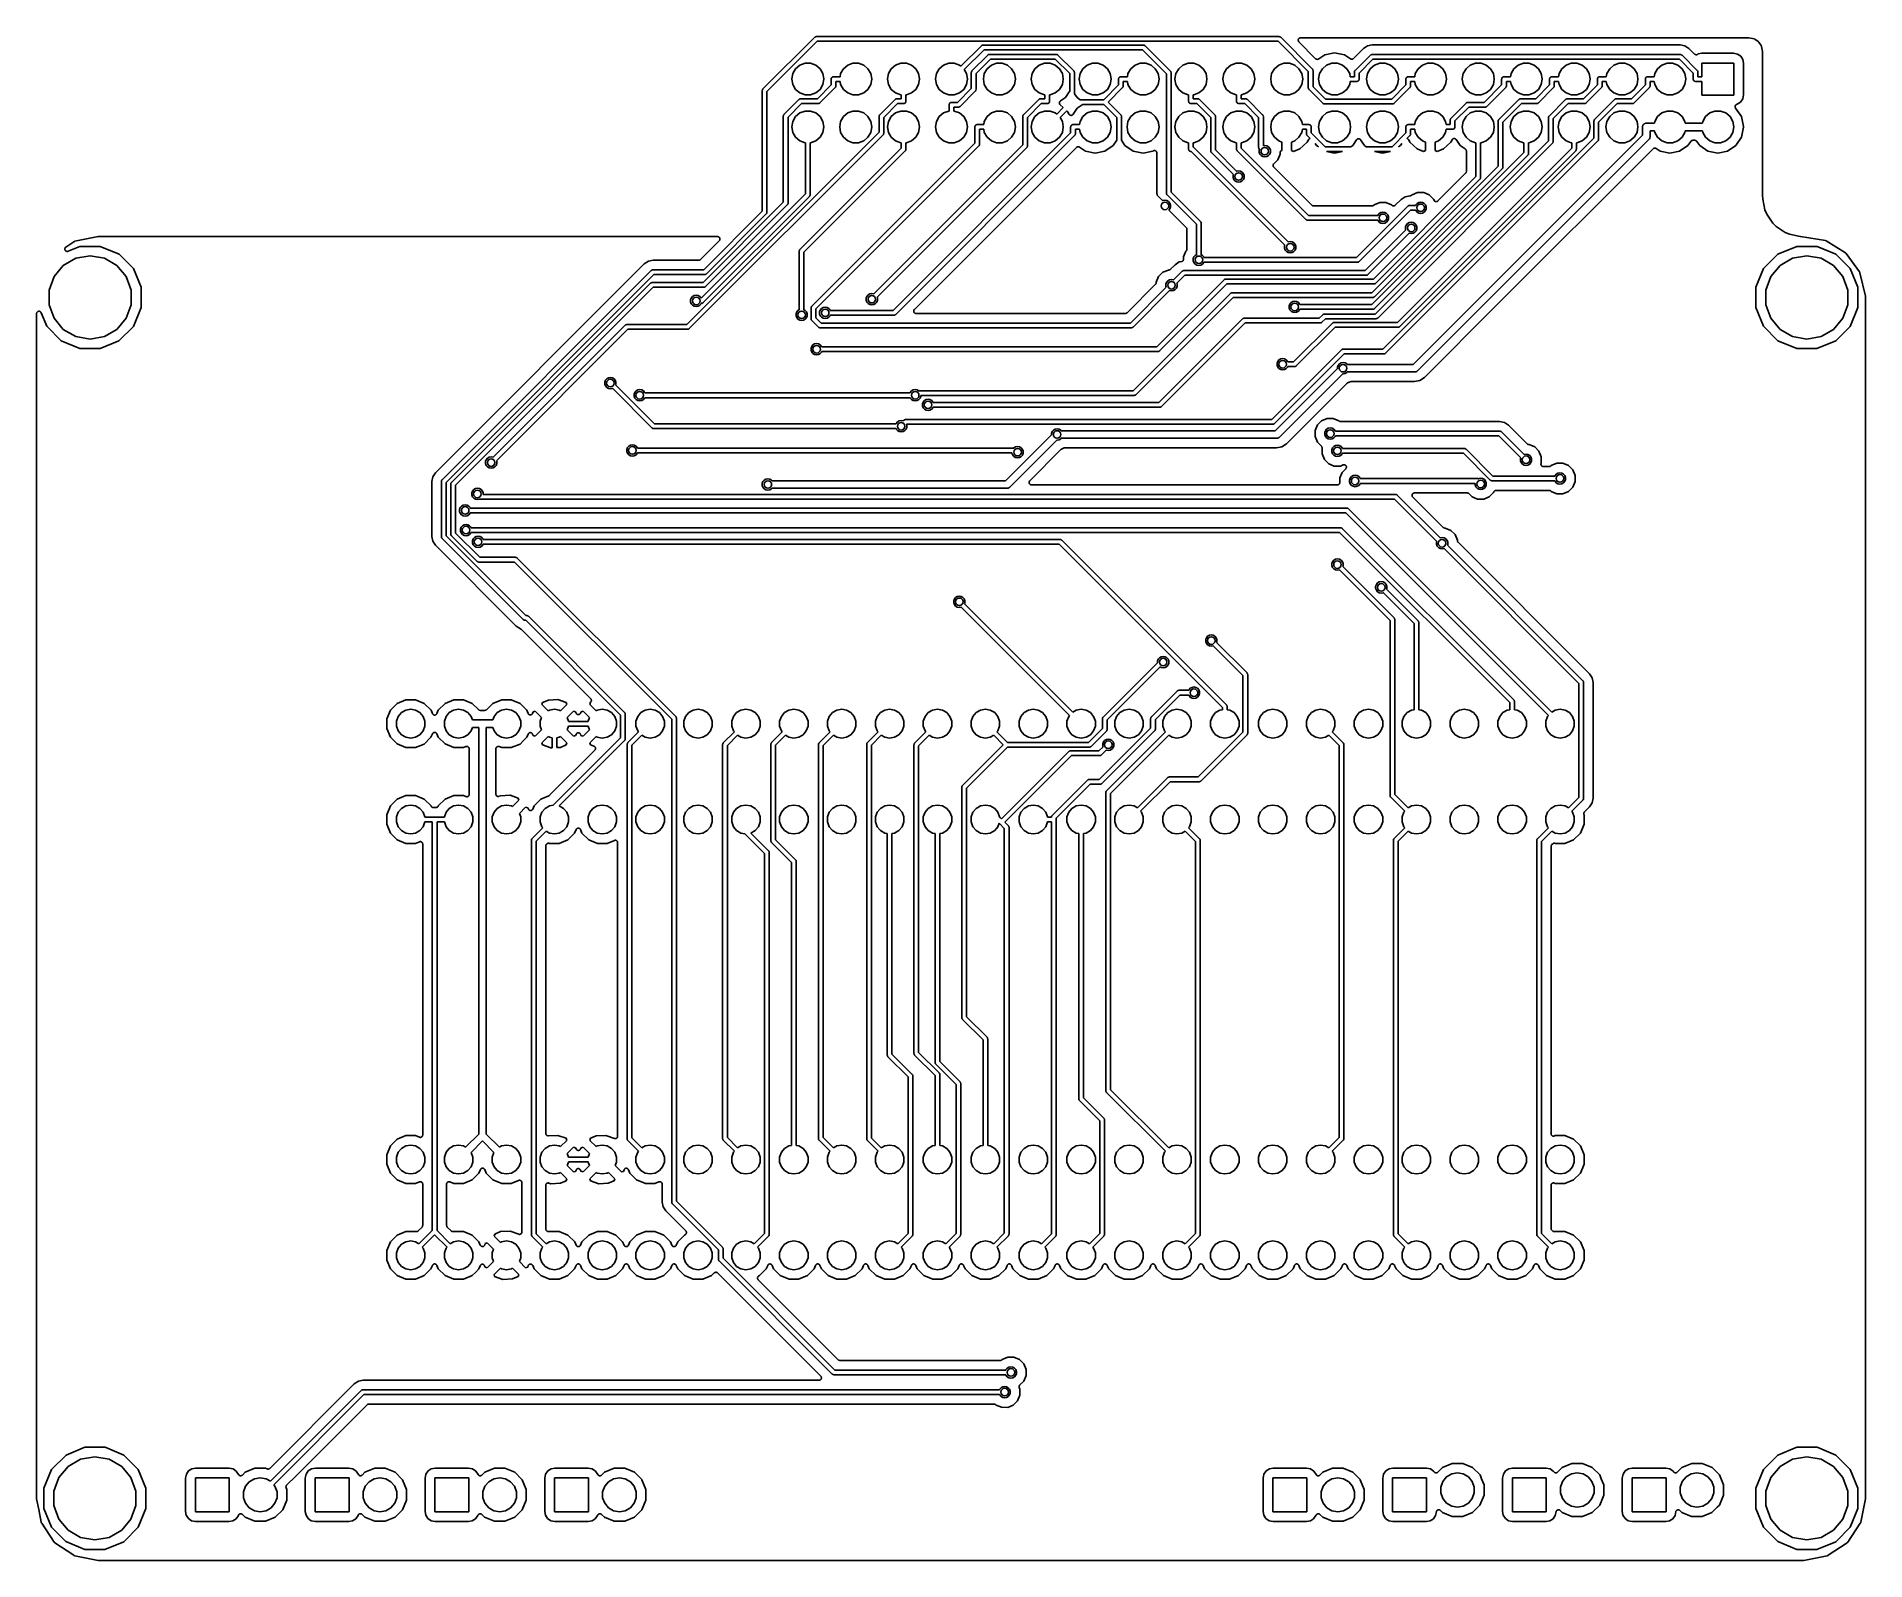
# Model space of a CAD drawing. Extents: x 116.4 to 213.4, y -134.3 to -53.5.
import ezdxf

# ---------------------------------------------------------------- set-up
doc = ezdxf.new("R2010")
doc.units = 0
doc.header["$MEASUREMENT"] = 0
doc.layers.add('BLACK', color=7, linetype='CONTINUOUS')

msp = doc.modelspace()

# ---------------------------------------------------------------- linework, layer by layer
at = {"layer": 'Black'}
for p, q in [((154.933, -56.2546), (157.676, -53.5121)), ((157.816, -53.7255), (155.146, -56.3948)), ((157.676, -53.5121), (157.68, -53.509)), ((157.68, -53.509), (157.684, -53.5047)), ((157.684, -53.5047), (157.698, -53.4966)), ((157.698, -53.4966), (157.711, -53.4872)), ((157.711, -53.4872), (157.716, -53.4858)), ((157.716, -53.4858), (157.721, -53.483)), ((157.721, -53.483), (157.737, -53.4802)), ((157.737, -53.4802), (157.753, -53.476)), ((157.753, -53.476), (157.758, -53.4765)), ((157.758, -53.4765), (157.764, -53.4755)), ((157.764, -53.4755), (182.305, -53.4755)), ((182.253, -53.7255), (157.816, -53.7255)), ((165.432, -55.051), (166.52, -53.9624)), ((166.661, -54.1758), (165.611, -55.2257)), ((166.52, -53.9624), (166.525, -53.9593)), ((166.525, -53.9593), (166.528, -53.955)), ((166.528, -53.955), (166.543, -53.9469)), ((166.543, -53.9469), (166.556, -53.9375)), ((166.556, -53.9375), (166.561, -53.9361)), ((166.561, -53.9361), (166.566, -53.9333)), ((166.566, -53.9333), (166.582, -53.9305)), ((166.582, -53.9305), (166.598, -53.9263)), ((166.598, -53.9263), (166.603, -53.9268)), ((166.603, -53.9268), (166.609, -53.9258)), ((166.609, -53.9258), (175.108, -53.9258)), ((175.057, -54.1758), (166.661, -54.1758)), ((176.332, -55.4508), (175.057, -54.1758)), ((175.108, -53.9258), (175.114, -53.9268)), ((175.114, -53.9268), (175.119, -53.9263)), ((175.119, -53.9263), (175.135, -53.9305)), ((175.135, -53.9305), (175.151, -53.9333)), ((175.151, -53.9333), (175.156, -53.9361)), ((175.156, -53.9361), (175.161, -53.9375)), ((175.161, -53.9375), (175.175, -53.9469)), ((175.175, -53.9469), (175.189, -53.955)), ((175.189, -53.955), (175.192, -53.9593)), ((175.192, -53.9593), (175.197, -53.9624)), ((175.197, -53.9624), (176.545, -55.3106)), ((183.857, -55.3295), (182.253, -53.7255)), ((182.305, -53.4755), (182.31, -53.4765)), ((182.31, -53.4765), (182.316, -53.476)), ((182.316, -53.476), (182.331, -53.4802)), ((182.331, -53.4802), (182.348, -53.483)), ((182.348, -53.483), (182.352, -53.4858)), ((182.352, -53.4858), (182.358, -53.4872)), ((182.358, -53.4872), (182.371, -53.4966)), ((182.371, -53.4966), (182.385, -53.5047)), ((182.385, -53.5047), (182.389, -53.509)), ((182.389, -53.509), (182.393, -53.5121)), ((182.393, -53.5121), (184.07, -55.1893)), ((183.322, -53.6801), (183.323, -53.6635)), ((183.323, -53.6855), (183.322, -53.6801)), ((183.323, -53.6469), (183.325, -53.6417)), ((183.323, -53.6635), (183.323, -53.6469)), ((183.323, -53.6911), (183.323, -53.6855)), ((183.329, -53.7066), (183.323, -53.6911)), ((183.325, -53.6361), (183.332, -53.6211)), ((183.325, -53.6417), (183.325, -53.6361)), ((183.333, -53.7227), (183.329, -53.7066)), ((183.332, -53.6211), (183.338, -53.6055)), ((183.336, -53.7272), (183.333, -53.7227)), ((183.338, -53.7325), (183.336, -53.7272)), ((183.338, -53.6055), (183.342, -53.6012)), ((183.349, -53.7452), (183.338, -53.7325)), ((183.342, -53.6012), (183.344, -53.5962)), ((183.344, -53.5962), (183.356, -53.5844)), ((183.358, -53.7588), (183.349, -53.7452)), ((183.356, -53.5844), (183.366, -53.5717)), ((184.247, -54.6479), (183.358, -53.7588)), ((183.366, -53.5717), (183.371, -53.5689)), ((183.371, -53.5689), (183.375, -53.565)), ((183.375, -53.565), (183.39, -53.558)), ((183.39, -53.558), (183.405, -53.5497)), ((183.405, -53.5497), (183.41, -53.5487)), ((183.41, -53.5487), (183.415, -53.5463)), ((183.415, -53.5463), (183.432, -53.5449)), ((183.432, -53.5449), (183.448, -53.542)), ((183.448, -53.542), (207.194, -53.542)), ((186.779, -54.1135), (186.249, -54.643)), ((186.994, -53.9698), (186.779, -54.1135)), ((187.248, -53.9193), (186.994, -53.9698)), ((203.576, -53.9193), (187.248, -53.9193)), ((203.83, -53.9698), (203.576, -53.9193)), ((204.045, -54.1135), (203.83, -53.9698)), ((204.335, -54.4038), (204.045, -54.1135)), ((207.194, -53.542), (207.206, -53.5442)), ((207.206, -53.5442), (207.219, -53.5444)), ((207.219, -53.5444), (207.498, -53.5999)), ((207.498, -53.5999), (207.5, -53.6009)), ((207.5, -53.6009), (207.503, -53.6011)), ((207.503, -53.6011), (207.521, -53.6089)), ((207.521, -53.6089), (207.539, -53.6159)), ((207.539, -53.6159), (207.541, -53.6178)), ((207.541, -53.6178), (207.544, -53.6189)), ((207.544, -53.6189), (207.721, -53.7373)), ((207.721, -53.7373), (207.723, -53.7392)), ((207.723, -53.7392), (207.725, -53.7404)), ((207.725, -53.7404), (207.739, -53.7544)), ((207.739, -53.7544), (207.753, -53.7678)), ((207.753, -53.7678), (207.754, -53.7703)), ((207.754, -53.7703), (207.756, -53.7723)), ((207.756, -53.7723), (207.874, -53.9495)), ((207.874, -53.9495), (207.875, -53.952)), ((207.875, -53.952), (207.877, -53.9541)), ((207.877, -53.9541), (207.884, -53.9721)), ((207.884, -53.9721), (207.892, -53.9898)), ((207.892, -53.9898), (207.892, -53.9926)), ((207.892, -53.9926), (207.893, -53.9952)), ((207.893, -53.9952), (207.949, -54.2742)), ((207.949, -54.2742), (207.949, -54.2866)), ((207.949, -54.2866), (207.951, -54.2989)), ((207.951, -54.2989), (207.951, -61.9635)), ((156.513, -55.4336), (156.661, -55.178)), ((156.661, -55.178), (156.887, -54.9882)), ((156.887, -54.9882), (157.164, -54.8873)), ((157.164, -54.8873), (157.46, -54.8873)), ((157.46, -54.8873), (157.737, -54.9882)), ((157.737, -54.9882), (157.963, -55.178)), ((157.963, -55.178), (158.111, -55.4336)), ((159.053, -55.4336), (159.201, -55.178)), ((159.201, -55.178), (159.427, -54.9882)), ((159.427, -54.9882), (159.704, -54.8873)), ((159.704, -54.8873), (160, -54.8873)), ((160, -54.8873), (160.277, -54.9882)), ((160.277, -54.9882), (160.503, -55.178)), ((160.503, -55.178), (160.651, -55.4336)), ((161.593, -55.4336), (161.741, -55.178)), ((161.741, -55.178), (161.967, -54.9882)), ((161.967, -54.9882), (162.244, -54.8873)), ((162.244, -54.8873), (162.54, -54.8873)), ((162.54, -54.8873), (162.817, -54.9882)), ((162.817, -54.9882), (163.043, -55.178)), ((163.043, -55.178), (163.191, -55.4336)), ((164.133, -55.4336), (164.281, -55.178)), ((164.281, -55.178), (164.507, -54.9882)), ((164.507, -54.9882), (164.784, -54.8873)), ((164.784, -54.8873), (165.08, -54.8873)), ((165.08, -54.8873), (165.357, -54.9882)), ((165.357, -54.9882), (165.432, -55.051)), ((165.611, -55.2257), (165.731, -55.4336)), ((166.019, -55.2983), (166.863, -54.4541)), ((167.003, -54.6675), (166.232, -55.4385)), ((166.673, -55.4336), (166.821, -55.178)), ((166.821, -55.178), (167.047, -54.9882)), ((166.863, -54.4541), (166.868, -54.451)), ((166.868, -54.451), (166.871, -54.4467)), ((166.871, -54.4467), (166.885, -54.4386)), ((166.885, -54.4386), (166.899, -54.4292)), ((166.899, -54.4292), (166.904, -54.4278)), ((166.904, -54.4278), (166.909, -54.425)), ((166.909, -54.425), (166.925, -54.4222)), ((166.925, -54.4222), (166.941, -54.418)), ((166.941, -54.418), (166.946, -54.4185)), ((166.946, -54.4185), (166.951, -54.4175)), ((166.951, -54.4175), (170.49, -54.4175)), ((170.439, -54.6675), (167.003, -54.6675)), ((167.047, -54.9882), (167.324, -54.8873)), ((167.324, -54.8873), (167.62, -54.8873)), ((167.62, -54.8873), (167.897, -54.9882)), ((167.897, -54.9882), (168.123, -55.178)), ((168.123, -55.178), (168.271, -55.4336)), ((169.213, -55.4336), (169.361, -55.178)), ((169.361, -55.178), (169.587, -54.9882)), ((169.587, -54.9882), (169.864, -54.8873)), ((169.864, -54.8873), (170.16, -54.8873)), ((170.16, -54.8873), (170.437, -54.9882)), ((170.437, -54.9882), (170.663, -55.178)), ((171.205, -55.4337), (170.439, -54.6675)), ((170.49, -54.4175), (170.496, -54.4185)), ((170.496, -54.4185), (170.501, -54.418)), ((170.501, -54.418), (170.517, -54.4222)), ((170.517, -54.4222), (170.533, -54.425)), ((170.533, -54.425), (170.538, -54.4278)), ((170.538, -54.4278), (170.543, -54.4292)), ((170.543, -54.4292), (170.557, -54.4386)), ((170.557, -54.4386), (170.571, -54.4467)), ((170.571, -54.4467), (170.574, -54.451)), ((170.574, -54.451), (170.579, -54.4541)), ((170.579, -54.4541), (171.418, -55.2935)), ((170.663, -55.178), (170.811, -55.4336)), ((171.753, -55.4336), (171.901, -55.178)), ((171.901, -55.178), (172.127, -54.9882)), ((172.127, -54.9882), (172.404, -54.8873)), ((172.404, -54.8873), (172.7, -54.8873)), ((172.7, -54.8873), (172.977, -54.9882)), ((172.977, -54.9882), (173.203, -55.178)), ((173.203, -55.178), (173.351, -55.4336)), ((174.293, -55.4336), (174.441, -55.178)), ((174.441, -55.178), (174.667, -54.9882)), ((174.667, -54.9882), (174.944, -54.8873)), ((174.944, -54.8873), (175.24, -54.8873)), ((175.24, -54.8873), (175.517, -54.9882)), ((175.517, -54.9882), (175.743, -55.178)), ((175.743, -55.178), (175.891, -55.4336)), ((176.833, -55.4336), (176.981, -55.178)), ((176.981, -55.178), (177.207, -54.9882)), ((177.207, -54.9882), (177.484, -54.8873)), ((177.484, -54.8873), (177.78, -54.8873)), ((177.78, -54.8873), (178.057, -54.9882)), ((178.057, -54.9882), (178.283, -55.178)), ((178.283, -55.178), (178.431, -55.4336)), ((179.373, -55.4336), (179.521, -55.178)), ((179.521, -55.178), (179.747, -54.9882)), ((179.747, -54.9882), (180.024, -54.8873)), ((180.024, -54.8873), (180.32, -54.8873)), ((180.32, -54.8873), (180.597, -54.9882)), ((180.597, -54.9882), (180.823, -55.178)), ((180.823, -55.178), (180.971, -55.4336)), ((181.913, -55.4336), (182.061, -55.178)), ((182.061, -55.178), (182.287, -54.9882)), ((182.287, -54.9882), (182.564, -54.8873)), ((182.564, -54.8873), (182.86, -54.8873)), ((182.86, -54.8873), (183.137, -54.9882)), ((183.137, -54.9882), (183.363, -55.178)), ((183.363, -55.178), (183.511, -55.4336)), ((184.07, -55.1893), (184.074, -55.1938)), ((184.074, -55.1938), (184.078, -55.1974)), ((184.078, -55.1974), (184.086, -55.2115)), ((184.086, -55.2115), (184.095, -55.2249)), ((184.095, -55.2249), (184.097, -55.2302)), ((184.097, -55.2302), (184.099, -55.2349)), ((184.099, -55.2349), (184.102, -55.251)), ((184.102, -55.251), (184.107, -55.2668)), ((184.107, -55.2668), (184.106, -55.2723)), ((184.106, -55.2723), (184.107, -55.2777)), ((184.107, -55.2777), (184.107, -56.1402)), ((184.264, -54.6598), (184.247, -54.6479)), ((184.281, -54.672), (184.264, -54.6598)), ((184.282, -54.6724), (184.281, -54.672)), ((184.284, -54.6732), (184.282, -54.6724)), ((184.304, -54.6785), (184.284, -54.6732)), ((184.323, -54.6843), (184.304, -54.6785)), ((184.325, -54.6842), (184.323, -54.6843)), ((184.326, -54.6846), (184.325, -54.6842)), ((184.347, -54.6828), (184.326, -54.6846)), ((184.367, -54.6814), (184.347, -54.6828)), ((184.369, -54.6809), (184.367, -54.6814)), ((184.37, -54.6808), (184.369, -54.6809)), ((184.389, -54.672), (184.37, -54.6808)), ((184.408, -54.6637), (184.389, -54.672)), ((184.733, -54.4462), (184.408, -54.6637)), ((184.453, -55.4336), (184.601, -55.178)), ((184.601, -55.178), (184.827, -54.9882)), ((185.252, -54.343), (184.733, -54.4462)), ((184.827, -54.9882), (185.104, -54.8873)), ((185.104, -54.8873), (185.4, -54.8873)), ((185.771, -54.4462), (185.252, -54.343)), ((185.4, -54.8873), (185.677, -54.9882)), ((185.677, -54.9882), (185.903, -55.178)), ((186.089, -54.6588), (185.771, -54.4462)), ((185.903, -55.178), (186.051, -55.4336)), ((186.108, -54.6671), (186.089, -54.6588)), ((186.127, -54.6759), (186.108, -54.6671)), ((186.128, -54.676), (186.127, -54.6759)), ((186.129, -54.6766), (186.128, -54.676)), ((186.15, -54.6779), (186.129, -54.6766)), ((186.171, -54.6797), (186.15, -54.6779)), ((186.172, -54.6794), (186.171, -54.6797)), ((186.173, -54.6794), (186.172, -54.6794)), ((186.193, -54.6736), (186.173, -54.6794)), ((186.213, -54.6683), (186.193, -54.6736)), ((186.214, -54.6675), (186.213, -54.6683)), ((186.216, -54.6671), (186.214, -54.6675)), ((186.232, -54.6549), (186.216, -54.6671)), ((186.249, -54.643), (186.232, -54.6549)), ((186.323, -55.294), (186.332, -55.2799)), ((186.332, -55.2799), (186.336, -55.2763)), ((186.336, -55.2763), (186.339, -55.2718)), ((186.339, -55.2718), (187.147, -54.4639)), ((187.287, -54.6773), (186.552, -55.412)), ((186.993, -55.4336), (187.141, -55.178)), ((187.141, -55.178), (187.367, -54.9882)), ((187.147, -54.4639), (187.151, -54.4608)), ((187.151, -54.4608), (187.155, -54.4565)), ((187.155, -54.4565), (187.169, -54.4484)), ((187.169, -54.4484), (187.182, -54.439)), ((187.182, -54.439), (187.188, -54.4376)), ((187.188, -54.4376), (187.192, -54.4348)), ((187.192, -54.4348), (187.209, -54.432)), ((187.209, -54.432), (187.224, -54.4278)), ((187.224, -54.4278), (187.23, -54.4283)), ((187.23, -54.4283), (187.235, -54.4273)), ((187.235, -54.4273), (203.589, -54.4273)), ((203.537, -54.6773), (187.287, -54.6773)), ((187.367, -54.9882), (187.644, -54.8873)), ((187.644, -54.8873), (187.94, -54.8873)), ((187.94, -54.8873), (188.217, -54.9882)), ((188.217, -54.9882), (188.443, -55.178)), ((188.443, -55.178), (188.591, -55.4336)), ((189.533, -55.4336), (189.681, -55.178)), ((189.681, -55.178), (189.907, -54.9882)), ((189.907, -54.9882), (190.184, -54.8873)), ((190.184, -54.8873), (190.48, -54.8873)), ((190.48, -54.8873), (190.757, -54.9882)), ((190.757, -54.9882), (190.983, -55.178)), ((190.983, -55.178), (191.131, -55.4336)), ((192.073, -55.4336), (192.221, -55.178)), ((192.221, -55.178), (192.447, -54.9882)), ((192.447, -54.9882), (192.724, -54.8873)), ((192.724, -54.8873), (193.02, -54.8873)), ((193.02, -54.8873), (193.297, -54.9882)), ((193.297, -54.9882), (193.523, -55.178)), ((193.523, -55.178), (193.671, -55.4336)), ((194.613, -55.4336), (194.761, -55.178)), ((194.761, -55.178), (194.987, -54.9882)), ((194.987, -54.9882), (195.264, -54.8873)), ((195.264, -54.8873), (195.56, -54.8873)), ((195.56, -54.8873), (195.837, -54.9882)), ((195.837, -54.9882), (196.063, -55.178)), ((196.063, -55.178), (196.211, -55.4336)), ((197.153, -55.4336), (197.301, -55.178)), ((197.301, -55.178), (197.527, -54.9882)), ((197.527, -54.9882), (197.804, -54.8873)), ((197.804, -54.8873), (198.1, -54.8873)), ((198.1, -54.8873), (198.377, -54.9882)), ((198.377, -54.9882), (198.603, -55.178)), ((198.603, -55.178), (198.751, -55.4336)), ((199.693, -55.4336), (199.841, -55.178)), ((199.841, -55.178), (200.067, -54.9882)), ((200.067, -54.9882), (200.344, -54.8873)), ((200.344, -54.8873), (200.64, -54.8873)), ((200.64, -54.8873), (200.917, -54.9882)), ((200.917, -54.9882), (201.143, -55.178)), ((201.143, -55.178), (201.291, -55.4336)), ((202.233, -55.4336), (202.381, -55.178)), ((202.381, -55.178), (202.607, -54.9882)), ((202.607, -54.9882), (202.884, -54.8873)), ((202.884, -54.8873), (203.18, -54.8873)), ((203.18, -54.8873), (203.457, -54.9882)), ((203.457, -54.9882), (203.683, -55.178)), ((204.272, -55.4121), (203.537, -54.6773)), ((203.589, -54.4273), (203.594, -54.4283)), ((203.594, -54.4283), (203.6, -54.4278)), ((203.6, -54.4278), (203.615, -54.432)), ((203.615, -54.432), (203.631, -54.4348)), ((203.631, -54.4348), (203.636, -54.4376)), ((203.636, -54.4376), (203.642, -54.439)), ((203.642, -54.439), (203.655, -54.4484)), ((203.655, -54.4484), (203.669, -54.4565)), ((203.669, -54.4565), (203.673, -54.4608)), ((203.673, -54.4608), (203.677, -54.4639)), ((203.677, -54.4639), (204.485, -55.2719)), ((203.683, -55.178), (203.831, -55.4336)), ((204.351, -54.415), (204.335, -54.4038)), ((204.367, -54.4269), (204.351, -54.415)), ((204.369, -54.4277), (204.367, -54.4269)), ((204.372, -54.4291), (204.369, -54.4277)), ((204.39, -54.4342), (204.372, -54.4291)), ((204.409, -54.44), (204.39, -54.4342)), ((204.412, -54.4399), (204.409, -54.44)), ((204.414, -54.4405), (204.412, -54.4399)), ((204.434, -54.4388), (204.414, -54.4405)), ((204.453, -54.4379), (204.434, -54.4388)), ((204.456, -54.4369), (204.453, -54.4379)), ((204.458, -54.4367), (204.456, -54.4369)), ((204.476, -54.4284), (204.458, -54.4367)), ((204.494, -54.4208), (204.476, -54.4284)), ((204.485, -55.2719), (204.488, -55.2764)), ((204.488, -55.2764), (204.492, -55.28)), ((204.492, -55.28), (204.501, -55.2941)), ((204.535, -54.3947), (204.494, -54.4208)), ((204.734, -54.3572), (204.535, -54.3947)), ((204.722, -55.6026), (204.722, -54.8776)), ((204.722, -54.8776), (206.422, -54.8776)), ((206.409, -54.3572), (204.734, -54.3572)), ((206.623, -54.4005), (206.409, -54.3572)), ((206.422, -54.8776), (206.422, -56.5776)), ((206.793, -54.5165), (206.623, -54.4005)), ((206.905, -54.6901), (206.793, -54.5165)), ((206.942, -54.8894), (206.905, -54.6901)), ((206.942, -56.5649), (206.942, -54.8894)), ((154.93, -56.2591), (154.933, -56.2546)), ((156.462, -55.7244), (156.513, -55.4336)), ((156.462, -55.7308), (156.462, -55.7244)), ((156.513, -56.0216), (156.462, -55.7308)), ((156.661, -56.2772), (156.513, -56.0216)), ((157.817, -56.7779), (158.552, -56.0432)), ((158.765, -56.1834), (157.957, -56.9913)), ((158.111, -56.0216), (157.963, -56.2772)), ((158.111, -55.4336), (158.162, -55.7244)), ((158.162, -55.7308), (158.111, -56.0216)), ((158.162, -55.7244), (158.162, -55.7308)), ((158.552, -55.7276), (158.554, -55.7168)), ((158.552, -56.0432), (158.552, -55.7276)), ((158.554, -55.7059), (158.557, -55.6956)), ((158.554, -55.7168), (158.554, -55.7059)), ((158.557, -55.6956), (158.559, -55.6848)), ((158.559, -55.6848), (158.565, -55.6754)), ((158.565, -55.6754), (158.568, -55.6651)), ((158.568, -55.6651), (158.575, -55.6567)), ((158.575, -55.6567), (158.581, -55.6473)), ((158.581, -55.6473), (158.589, -55.6402)), ((158.589, -55.6402), (158.596, -55.6318)), ((158.596, -55.6318), (158.606, -55.6264)), ((158.606, -55.6264), (158.614, -55.6193)), ((158.614, -55.6193), (158.624, -55.6156)), ((158.624, -55.6156), (158.634, -55.6101)), ((158.634, -55.6101), (158.645, -55.6082)), ((158.645, -55.6082), (158.655, -55.6045)), ((158.655, -55.6045), (158.666, -55.6045)), ((158.666, -55.6045), (158.677, -55.6026)), ((158.677, -55.6026), (159.023, -55.6026)), ((158.768, -56.1789), (158.765, -56.1834)), ((158.772, -56.1753), (158.768, -56.1789)), ((158.781, -56.1612), (158.772, -56.1753)), ((158.79, -56.1478), (158.781, -56.1612)), ((158.791, -56.1425), (158.79, -56.1478)), ((158.794, -56.1378), (158.791, -56.1425)), ((158.797, -56.1217), (158.794, -56.1378)), ((158.801, -56.1059), (158.797, -56.1217)), ((158.802, -56.095), (158.801, -56.1004)), ((158.801, -56.1004), (158.801, -56.1059)), ((159.023, -55.8526), (158.802, -55.8526)), ((158.802, -55.8526), (158.802, -56.095)), ((159.023, -55.6026), (159.053, -55.4336)), ((159.053, -56.0216), (159.023, -55.8526)), ((159.201, -56.2772), (159.053, -56.0216)), ((160.651, -56.0216), (160.503, -56.2772)), ((160.651, -55.4336), (160.702, -55.7244)), ((160.702, -55.7308), (160.651, -56.0216)), ((160.702, -55.7244), (160.702, -55.7308)), ((161.542, -55.7244), (161.593, -55.4336)), ((161.542, -55.7308), (161.542, -55.7244)), ((161.593, -56.0216), (161.542, -55.7308)), ((161.741, -56.2772), (161.593, -56.0216)), ((163.191, -56.0216), (163.043, -56.2772)), ((163.191, -55.4336), (163.242, -55.7244)), ((163.242, -55.7308), (163.191, -56.0216)), ((163.242, -55.7244), (163.242, -55.7308)), ((164.082, -55.7244), (164.133, -55.4336)), ((164.082, -55.7308), (164.082, -55.7244)), ((164.133, -56.0216), (164.082, -55.7308)), ((164.281, -56.2772), (164.133, -56.0216)), ((165.248, -56.9673), (165.982, -56.2326)), ((165.731, -56.0216), (165.583, -56.2772)), ((165.731, -55.4336), (165.782, -55.7244)), ((165.782, -55.7308), (165.731, -56.0216)), ((165.782, -55.7244), (165.782, -55.7308)), ((165.982, -55.3867), (165.983, -55.3813)), ((165.982, -56.2326), (165.982, -55.3867)), ((165.983, -55.3758), (165.987, -55.36)), ((165.983, -55.3813), (165.983, -55.3758)), ((165.987, -55.36), (165.99, -55.3439)), ((165.99, -55.3439), (165.993, -55.3392)), ((165.993, -55.3392), (165.994, -55.3339)), ((165.994, -55.3339), (166.003, -55.3205)), ((166.003, -55.3205), (166.012, -55.3064)), ((166.012, -55.3064), (166.016, -55.3028)), ((166.016, -55.3028), (166.019, -55.2983)), ((166.232, -55.4385), (166.232, -56.2844)), ((166.622, -55.7244), (166.673, -55.4336)), ((166.622, -55.7308), (166.622, -55.7244)), ((166.673, -56.0216), (166.622, -55.7308)), ((166.821, -56.2772), (166.673, -56.0216)), ((168.271, -56.0216), (168.123, -56.2772)), ((168.271, -55.4336), (168.322, -55.7244)), ((168.322, -55.7308), (168.271, -56.0216)), ((168.322, -55.7244), (168.322, -55.7308)), ((169.162, -55.7244), (169.213, -55.4336)), ((169.162, -55.7308), (169.162, -55.7244)), ((169.213, -56.0216), (169.162, -55.7308)), ((169.361, -56.2772), (169.213, -56.0216)), ((170.811, -56.0216), (170.663, -56.2772)), ((170.811, -55.4336), (170.862, -55.7244)), ((170.862, -55.7308), (170.811, -56.0216)), ((170.862, -55.7244), (170.862, -55.7308)), ((171.205, -56.3774), (171.205, -55.4337)), ((171.418, -55.2935), (171.421, -55.298)), ((171.421, -55.298), (171.426, -55.3016)), ((171.426, -55.3016), (171.434, -55.3157)), ((171.434, -55.3157), (171.443, -55.3291)), ((171.443, -55.3291), (171.445, -55.3344)), ((171.445, -55.3344), (171.447, -55.3391)), ((171.447, -55.3391), (171.45, -55.3552)), ((171.45, -55.3552), (171.454, -55.371)), ((171.454, -55.371), (171.454, -55.3765)), ((171.454, -55.3765), (171.455, -55.3819)), ((171.455, -55.3819), (171.455, -56.5076)), ((171.702, -55.7244), (171.753, -55.4336)), ((171.702, -55.7308), (171.702, -55.7244)), ((171.753, -56.0216), (171.702, -55.7308)), ((171.901, -56.2772), (171.753, -56.0216)), ((173.01, -56.8248), (173.792, -56.0431)), ((173.351, -56.0216), (173.203, -56.2772)), ((174.005, -56.1833), (173.239, -56.9498)), ((173.351, -55.4336), (173.402, -55.7244)), ((173.402, -55.7308), (173.351, -56.0216)), ((173.402, -55.7244), (173.402, -55.7308)), ((173.792, -55.7276), (173.794, -55.7168)), ((173.792, -56.0431), (173.792, -55.7276)), ((173.794, -55.7059), (173.797, -55.6956)), ((173.794, -55.7168), (173.794, -55.7059)), ((173.797, -55.6956), (173.799, -55.6848)), ((173.799, -55.6848), (173.805, -55.6754)), ((173.805, -55.6754), (173.808, -55.6651)), ((173.808, -55.6651), (173.815, -55.6567)), ((173.815, -55.6567), (173.821, -55.6473)), ((173.821, -55.6473), (173.829, -55.6402)), ((173.829, -55.6402), (173.836, -55.6318)), ((173.836, -55.6318), (173.846, -55.6264)), ((173.846, -55.6264), (173.854, -55.6193)), ((173.854, -55.6193), (173.864, -55.6156)), ((173.864, -55.6156), (173.874, -55.6101)), ((173.874, -55.6101), (173.885, -55.6082)), ((173.885, -55.6082), (173.895, -55.6045)), ((173.895, -55.6045), (173.906, -55.6045)), ((173.906, -55.6045), (173.917, -55.6026)), ((173.917, -55.6026), (174.263, -55.6026)), ((174.008, -56.1788), (174.005, -56.1833)), ((174.012, -56.1752), (174.008, -56.1788)), ((174.021, -56.1611), (174.012, -56.1752)), ((174.03, -56.1477), (174.021, -56.1611)), ((174.031, -56.1424), (174.03, -56.1477)), ((174.034, -56.1377), (174.031, -56.1424)), ((174.037, -56.1216), (174.034, -56.1377)), ((174.041, -56.1058), (174.037, -56.1216)), ((174.042, -56.0949), (174.041, -56.1003)), ((174.041, -56.1003), (174.041, -56.1058)), ((174.263, -55.8526), (174.042, -55.8526)), ((174.042, -55.8526), (174.042, -56.0949)), ((174.263, -55.6026), (174.293, -55.4336)), ((174.293, -56.0216), (174.263, -55.8526)), ((174.441, -56.2772), (174.293, -56.0216)), ((175.891, -56.0216), (175.743, -56.2772)), ((175.891, -55.4336), (175.942, -55.7244)), ((175.942, -55.7308), (175.891, -56.0216)), ((175.942, -55.7244), (175.942, -55.7308)), ((176.332, -61.7812), (176.332, -55.4508)), ((176.545, -55.3106), (176.548, -55.3151)), ((176.548, -55.3151), (176.552, -55.3187)), ((176.552, -55.3187), (176.561, -55.3328)), ((176.561, -55.3328), (176.57, -55.3462)), ((176.57, -55.3462), (176.571, -55.3515)), ((176.571, -55.3515), (176.574, -55.3562)), ((176.574, -55.3562), (176.577, -55.3723)), ((176.577, -55.3723), (176.581, -55.3881)), ((176.581, -55.3881), (176.581, -55.3936)), ((176.581, -55.3936), (176.582, -55.399)), ((176.582, -55.399), (176.582, -61.7294)), ((176.782, -55.7244), (176.833, -55.4336)), ((176.782, -55.7308), (176.782, -55.7244)), ((176.833, -56.0216), (176.782, -55.7308)), ((176.981, -56.2772), (176.833, -56.0216)), ((178.431, -56.0216), (178.283, -56.2772)), ((178.431, -55.4336), (178.482, -55.7244)), ((178.482, -55.7308), (178.431, -56.0216)), ((178.482, -55.7244), (178.482, -55.7308)), ((179.322, -55.7244), (179.373, -55.4336)), ((179.322, -55.7308), (179.322, -55.7244)), ((179.373, -56.0216), (179.322, -55.7308)), ((179.521, -56.2772), (179.373, -56.0216)), ((180.971, -56.0216), (180.823, -56.2772)), ((180.971, -55.4336), (181.022, -55.7244)), ((181.022, -55.7308), (180.971, -56.0216)), ((181.022, -55.7244), (181.022, -55.7308)), ((181.862, -55.7244), (181.913, -55.4336)), ((181.862, -55.7308), (181.862, -55.7244)), ((181.913, -56.0216), (181.862, -55.7308)), ((182.061, -56.2772), (181.913, -56.0216)), ((183.511, -56.0216), (183.363, -56.2772)), ((183.511, -55.4336), (183.562, -55.7244)), ((183.562, -55.7308), (183.511, -56.0216)), ((183.562, -55.7244), (183.562, -55.7308)), ((183.857, -56.192), (183.857, -55.3295)), ((183.858, -56.1974), (183.857, -56.192)), ((183.857, -56.2029), (183.858, -56.1974)), ((183.862, -56.2187), (183.857, -56.2029)), ((183.865, -56.2348), (183.862, -56.2187)), ((183.867, -56.2395), (183.865, -56.2348)), ((183.869, -56.2448), (183.867, -56.2395)), ((183.878, -56.2582), (183.869, -56.2448)), ((183.886, -56.2723), (183.878, -56.2582)), ((184.107, -56.1402), (184.763, -56.7958)), ((184.402, -55.7244), (184.453, -55.4336)), ((184.402, -55.7308), (184.402, -55.7244)), ((184.453, -56.0216), (184.402, -55.7308)), ((184.601, -56.2772), (184.453, -56.0216)), ((186.051, -56.0216), (185.903, -56.2772)), ((186.051, -55.4336), (186.081, -55.6026)), ((186.081, -55.8526), (186.051, -56.0216)), ((186.081, -55.6026), (186.302, -55.6026)), ((186.427, -55.8526), (186.081, -55.8526)), ((186.302, -55.3602), (186.303, -55.3548)), ((186.302, -55.6026), (186.302, -55.3602)), ((186.303, -55.3493), (186.307, -55.3335)), ((186.303, -55.3548), (186.303, -55.3493)), ((186.307, -55.3335), (186.31, -55.3174)), ((186.31, -55.3174), (186.313, -55.3127)), ((186.313, -55.3127), (186.314, -55.3074)), ((186.314, -55.3074), (186.323, -55.294)), ((186.438, -55.8507), (186.427, -55.8526)), ((186.449, -55.8507), (186.438, -55.8507)), ((186.459, -55.847), (186.449, -55.8507)), ((186.47, -55.8451), (186.459, -55.847)), ((186.48, -55.8396), (186.47, -55.8451)), ((186.49, -55.8359), (186.48, -55.8396)), ((186.498, -55.8288), (186.49, -55.8359)), ((186.508, -55.8234), (186.498, -55.8288)), ((186.515, -55.815), (186.508, -55.8234)), ((186.523, -55.8079), (186.515, -55.815)), ((186.529, -55.7985), (186.523, -55.8079)), ((186.536, -55.7901), (186.529, -55.7985)), ((186.539, -55.7798), (186.536, -55.7901)), ((186.545, -55.7704), (186.539, -55.7798)), ((186.547, -55.7596), (186.545, -55.7704)), ((186.55, -55.7493), (186.547, -55.7596)), ((186.552, -55.7276), (186.55, -55.7384)), ((186.55, -55.7384), (186.55, -55.7493)), ((186.552, -55.412), (186.552, -55.7276)), ((186.942, -55.7244), (186.993, -55.4336)), ((186.942, -55.7308), (186.942, -55.7244)), ((186.993, -56.0216), (186.942, -55.7308)), ((187.141, -56.2772), (186.993, -56.0216)), ((188.279, -56.7958), (189.032, -56.0431)), ((189.245, -56.1833), (188.419, -57.0092)), ((188.591, -56.0216), (188.443, -56.2772)), ((188.591, -55.4336), (188.642, -55.7244)), ((188.642, -55.7308), (188.591, -56.0216)), ((188.642, -55.7244), (188.642, -55.7308)), ((189.032, -55.7276), (189.034, -55.7168)), ((189.032, -56.0431), (189.032, -55.7276)), ((189.034, -55.7059), (189.037, -55.6956)), ((189.034, -55.7168), (189.034, -55.7059)), ((189.037, -55.6956), (189.039, -55.6848)), ((189.039, -55.6848), (189.045, -55.6754)), ((189.045, -55.6754), (189.048, -55.6651)), ((189.048, -55.6651), (189.055, -55.6567)), ((189.055, -55.6567), (189.061, -55.6473)), ((189.061, -55.6473), (189.069, -55.6402)), ((189.069, -55.6402), (189.076, -55.6318)), ((189.076, -55.6318), (189.086, -55.6264)), ((189.086, -55.6264), (189.094, -55.6193)), ((189.094, -55.6193), (189.104, -55.6156)), ((189.104, -55.6156), (189.114, -55.6101)), ((189.114, -55.6101), (189.125, -55.6082)), ((189.125, -55.6082), (189.135, -55.6045)), ((189.135, -55.6045), (189.146, -55.6045)), ((189.146, -55.6045), (189.157, -55.6026)), ((189.157, -55.6026), (189.503, -55.6026)), ((189.248, -56.1788), (189.245, -56.1833)), ((189.252, -56.1752), (189.248, -56.1788)), ((189.261, -56.1611), (189.252, -56.1752)), ((189.27, -56.1477), (189.261, -56.1611)), ((189.271, -56.1424), (189.27, -56.1477)), ((189.274, -56.1377), (189.271, -56.1424)), ((189.277, -56.1216), (189.274, -56.1377)), ((189.281, -56.1058), (189.277, -56.1216)), ((189.282, -56.0949), (189.281, -56.1003)), ((189.281, -56.1003), (189.281, -56.1058)), ((189.503, -55.8526), (189.282, -55.8526)), ((189.282, -55.8526), (189.282, -56.0949)), ((189.503, -55.6026), (189.533, -55.4336)), ((189.533, -56.0216), (189.503, -55.8526)), ((189.681, -56.2772), (189.533, -56.0216)), ((191.131, -56.0216), (190.983, -56.2772)), ((191.131, -55.4336), (191.182, -55.7244)), ((191.182, -55.7308), (191.131, -56.0216)), ((191.182, -55.7244), (191.182, -55.7308)), ((192.022, -55.7244), (192.073, -55.4336)), ((192.022, -55.7308), (192.022, -55.7244)), ((192.073, -56.0216), (192.022, -55.7308)), ((192.221, -56.2772), (192.073, -56.0216)), ((193.188, -56.9673), (194.112, -56.0432)), ((194.325, -56.1834), (193.328, -57.1807)), ((193.671, -56.0216), (193.523, -56.2772)), ((193.671, -55.4336), (193.722, -55.7244)), ((193.722, -55.7308), (193.671, -56.0216)), ((193.722, -55.7244), (193.722, -55.7308)), ((194.112, -55.7276), (194.114, -55.7168)), ((194.112, -56.0432), (194.112, -55.7276)), ((194.114, -55.7059), (194.117, -55.6956)), ((194.114, -55.7168), (194.114, -55.7059)), ((194.117, -55.6956), (194.119, -55.6848)), ((194.119, -55.6848), (194.125, -55.6754)), ((194.125, -55.6754), (194.128, -55.6651)), ((194.128, -55.6651), (194.135, -55.6567)), ((194.135, -55.6567), (194.141, -55.6473)), ((194.141, -55.6473), (194.149, -55.6402)), ((194.149, -55.6402), (194.156, -55.6318)), ((194.156, -55.6318), (194.166, -55.6264)), ((194.166, -55.6264), (194.174, -55.6193)), ((194.174, -55.6193), (194.184, -55.6156)), ((194.184, -55.6156), (194.194, -55.6101)), ((194.194, -55.6101), (194.205, -55.6082)), ((194.205, -55.6082), (194.215, -55.6045)), ((194.215, -55.6045), (194.226, -55.6045)), ((194.226, -55.6045), (194.237, -55.6026)), ((194.237, -55.6026), (194.583, -55.6026)), ((194.328, -56.1789), (194.325, -56.1834)), ((194.332, -56.1753), (194.328, -56.1789)), ((194.341, -56.1612), (194.332, -56.1753)), ((194.35, -56.1478), (194.341, -56.1612)), ((194.351, -56.1425), (194.35, -56.1478)), ((194.354, -56.1378), (194.351, -56.1425)), ((194.357, -56.1217), (194.354, -56.1378)), ((194.361, -56.1059), (194.357, -56.1217)), ((194.362, -56.095), (194.361, -56.1004)), ((194.361, -56.1004), (194.361, -56.1059)), ((194.583, -55.8526), (194.362, -55.8526)), ((194.362, -55.8526), (194.362, -56.095)), ((194.583, -55.6026), (194.613, -55.4336)), ((194.613, -56.0216), (194.583, -55.8526)), ((194.761, -56.2772), (194.613, -56.0216)), ((195.917, -56.7779), (196.652, -56.0432)), ((196.865, -56.1834), (196.057, -56.9913)), ((196.211, -56.0216), (196.063, -56.2772)), ((196.211, -55.4336), (196.262, -55.7244)), ((196.262, -55.7308), (196.211, -56.0216)), ((196.262, -55.7244), (196.262, -55.7308)), ((196.652, -55.7276), (196.654, -55.7168)), ((196.652, -56.0432), (196.652, -55.7276)), ((196.654, -55.7059), (196.657, -55.6956)), ((196.654, -55.7168), (196.654, -55.7059)), ((196.657, -55.6956), (196.659, -55.6848)), ((196.659, -55.6848), (196.665, -55.6754)), ((196.665, -55.6754), (196.668, -55.6651)), ((196.668, -55.6651), (196.675, -55.6567)), ((196.675, -55.6567), (196.681, -55.6473)), ((196.681, -55.6473), (196.689, -55.6402)), ((196.689, -55.6402), (196.696, -55.6318)), ((196.696, -55.6318), (196.706, -55.6264)), ((196.706, -55.6264), (196.714, -55.6193)), ((196.714, -55.6193), (196.724, -55.6156)), ((196.724, -55.6156), (196.734, -55.6101)), ((196.734, -55.6101), (196.745, -55.6082)), ((196.745, -55.6082), (196.755, -55.6045)), ((196.755, -55.6045), (196.766, -55.6045)), ((196.766, -55.6045), (196.777, -55.6026)), ((196.777, -55.6026), (197.123, -55.6026)), ((196.868, -56.1789), (196.865, -56.1834)), ((196.872, -56.1753), (196.868, -56.1789)), ((196.881, -56.1612), (196.872, -56.1753)), ((196.89, -56.1478), (196.881, -56.1612)), ((196.891, -56.1425), (196.89, -56.1478)), ((196.894, -56.1378), (196.891, -56.1425)), ((196.897, -56.1217), (196.894, -56.1378)), ((196.901, -56.1059), (196.897, -56.1217)), ((196.902, -56.095), (196.901, -56.1004)), ((196.901, -56.1004), (196.901, -56.1059)), ((197.123, -55.8526), (196.902, -55.8526)), ((196.902, -55.8526), (196.902, -56.095)), ((197.123, -55.6026), (197.153, -55.4336)), ((197.153, -56.0216), (197.123, -55.8526)), ((197.301, -56.2772), (197.153, -56.0216)), ((198.457, -56.7779), (199.192, -56.0432)), ((199.405, -56.1834), (198.597, -56.9913)), ((198.751, -56.0216), (198.603, -56.2772)), ((198.751, -55.4336), (198.802, -55.7244)), ((198.802, -55.7308), (198.751, -56.0216)), ((198.802, -55.7244), (198.802, -55.7308)), ((199.192, -55.7276), (199.194, -55.7168)), ((199.192, -56.0432), (199.192, -55.7276)), ((199.194, -55.7059), (199.197, -55.6956)), ((199.194, -55.7168), (199.194, -55.7059)), ((199.197, -55.6956), (199.199, -55.6848)), ((199.199, -55.6848), (199.205, -55.6754)), ((199.205, -55.6754), (199.208, -55.6651)), ((199.208, -55.6651), (199.215, -55.6567)), ((199.215, -55.6567), (199.221, -55.6473)), ((199.221, -55.6473), (199.229, -55.6402)), ((199.229, -55.6402), (199.236, -55.6318)), ((199.236, -55.6318), (199.246, -55.6264)), ((199.246, -55.6264), (199.254, -55.6193)), ((199.254, -55.6193), (199.264, -55.6156)), ((199.264, -55.6156), (199.274, -55.6101)), ((199.274, -55.6101), (199.285, -55.6082)), ((199.285, -55.6082), (199.295, -55.6045)), ((199.295, -55.6045), (199.306, -55.6045)), ((199.306, -55.6045), (199.317, -55.6026)), ((199.317, -55.6026), (199.663, -55.6026)), ((199.408, -56.1789), (199.405, -56.1834)), ((199.412, -56.1753), (199.408, -56.1789)), ((199.421, -56.1612), (199.412, -56.1753)), ((199.43, -56.1478), (199.421, -56.1612)), ((199.431, -56.1425), (199.43, -56.1478)), ((199.434, -56.1378), (199.431, -56.1425)), ((199.437, -56.1217), (199.434, -56.1378)), ((199.441, -56.1059), (199.437, -56.1217)), ((199.442, -56.095), (199.441, -56.1004)), ((199.441, -56.1004), (199.441, -56.1059)), ((199.663, -55.8526), (199.442, -55.8526)), ((199.442, -55.8526), (199.442, -56.095)), ((199.663, -55.6026), (199.693, -55.4336)), ((199.693, -56.0216), (199.663, -55.8526)), ((199.841, -56.2772), (199.693, -56.0216)), ((200.997, -56.7779), (201.732, -56.0432)), ((201.945, -56.1834), (201.137, -56.9913)), ((201.291, -56.0216), (201.143, -56.2772)), ((201.291, -55.4336), (201.342, -55.7244)), ((201.342, -55.7308), (201.291, -56.0216)), ((201.342, -55.7244), (201.342, -55.7308)), ((201.732, -55.7276), (201.734, -55.7168)), ((201.732, -56.0432), (201.732, -55.7276)), ((201.734, -55.7059), (201.737, -55.6956)), ((201.734, -55.7168), (201.734, -55.7059)), ((201.737, -55.6956), (201.739, -55.6848)), ((201.739, -55.6848), (201.745, -55.6754)), ((201.745, -55.6754), (201.748, -55.6651)), ((201.748, -55.6651), (201.755, -55.6567)), ((201.755, -55.6567), (201.761, -55.6473)), ((201.761, -55.6473), (201.769, -55.6402)), ((201.769, -55.6402), (201.776, -55.6318)), ((201.776, -55.6318), (201.786, -55.6264)), ((201.786, -55.6264), (201.794, -55.6193)), ((201.794, -55.6193), (201.804, -55.6156)), ((201.804, -55.6156), (201.814, -55.6101)), ((201.814, -55.6101), (201.825, -55.6082)), ((201.825, -55.6082), (201.835, -55.6045)), ((201.835, -55.6045), (201.846, -55.6045)), ((201.846, -55.6045), (201.857, -55.6026)), ((201.857, -55.6026), (202.203, -55.6026)), ((201.948, -56.1789), (201.945, -56.1834)), ((201.952, -56.1753), (201.948, -56.1789)), ((201.961, -56.1612), (201.952, -56.1753)), ((201.97, -56.1478), (201.961, -56.1612)), ((201.971, -56.1425), (201.97, -56.1478)), ((201.974, -56.1378), (201.971, -56.1425)), ((201.977, -56.1217), (201.974, -56.1378)), ((201.981, -56.1059), (201.977, -56.1217)), ((201.982, -56.095), (201.981, -56.1004)), ((201.981, -56.1004), (201.981, -56.1059)), ((202.203, -55.8526), (201.982, -55.8526)), ((201.982, -55.8526), (201.982, -56.095)), ((202.203, -55.6026), (202.233, -55.4336)), ((202.233, -56.0216), (202.203, -55.8526)), ((202.381, -56.2772), (202.233, -56.0216)), ((203.831, -56.0216), (203.683, -56.2772)), ((203.831, -55.4336), (203.882, -55.7244)), ((203.882, -55.7308), (203.831, -56.0216)), ((203.882, -55.7244), (203.882, -55.7308)), ((204.272, -55.7276), (204.272, -55.4121)), ((204.274, -55.7384), (204.272, -55.7276)), ((204.274, -55.7493), (204.274, -55.7384)), ((204.277, -55.7596), (204.274, -55.7493)), ((204.279, -55.7704), (204.277, -55.7596)), ((204.285, -55.7798), (204.279, -55.7704)), ((204.288, -55.7901), (204.285, -55.7798)), ((204.295, -55.7985), (204.288, -55.7901)), ((204.301, -55.8079), (204.295, -55.7985)), ((204.309, -55.815), (204.301, -55.8079)), ((204.316, -55.8234), (204.309, -55.815)), ((204.326, -55.8288), (204.316, -55.8234)), ((204.334, -55.8359), (204.326, -55.8288)), ((204.344, -55.8396), (204.334, -55.8359)), ((204.354, -55.8451), (204.344, -55.8396)), ((204.365, -55.847), (204.354, -55.8451)), ((204.375, -55.8507), (204.365, -55.847)), ((204.386, -55.8507), (204.375, -55.8507)), ((204.397, -55.8526), (204.386, -55.8507)), ((204.722, -55.8526), (204.397, -55.8526)), ((204.501, -55.2941), (204.51, -55.3075)), ((204.51, -55.3075), (204.511, -55.3128)), ((204.511, -55.3128), (204.514, -55.3175)), ((204.514, -55.3175), (204.517, -55.3336)), ((204.517, -55.3336), (204.521, -55.3494)), ((204.521, -55.3494), (204.521, -55.3549)), ((204.521, -55.3549), (204.522, -55.3603)), ((204.522, -55.3603), (204.522, -55.6026)), ((204.522, -55.6026), (204.722, -55.6026)), ((204.722, -56.5776), (204.722, -55.8526)), ((154.896, -56.343), (154.897, -56.3376)), ((154.896, -62.74), (154.896, -56.343)), ((154.897, -56.3321), (154.901, -56.3163)), ((154.897, -56.3376), (154.897, -56.3321)), ((154.901, -56.3163), (154.904, -56.3002)), ((154.904, -56.3002), (154.907, -56.2955)), ((154.907, -56.2955), (154.908, -56.2902)), ((154.908, -56.2902), (154.917, -56.2768)), ((154.917, -56.2768), (154.926, -56.2627)), ((154.926, -56.2627), (154.93, -56.2591)), ((155.146, -56.3948), (155.146, -62.7918)), ((156.048, -57.6028), (156.837, -56.8145)), ((156.977, -57.0279), (156.262, -57.743)), ((156.887, -56.467), (156.661, -56.2772)), ((156.837, -56.8145), (156.841, -56.8114)), ((156.841, -56.8114), (156.845, -56.8071)), ((156.845, -56.8071), (156.859, -56.799)), ((156.859, -56.799), (156.872, -56.7896)), ((156.872, -56.7896), (156.877, -56.7882)), ((156.877, -56.7882), (156.882, -56.7854)), ((156.882, -56.7854), (156.898, -56.7826)), ((157.164, -56.5679), (156.887, -56.467)), ((156.898, -56.7826), (156.914, -56.7784)), ((156.914, -56.7784), (156.92, -56.7789)), ((156.92, -56.7789), (156.925, -56.7779)), ((156.925, -56.7779), (157.817, -56.7779)), ((157.869, -57.0279), (156.977, -57.0279)), ((157.46, -56.5679), (157.164, -56.5679)), ((157.737, -56.467), (157.46, -56.5679)), ((157.963, -56.2772), (157.737, -56.467)), ((157.874, -57.0269), (157.869, -57.0279)), ((157.88, -57.0274), (157.874, -57.0269)), ((157.895, -57.0232), (157.88, -57.0274)), ((157.912, -57.0204), (157.895, -57.0232)), ((157.916, -57.0176), (157.912, -57.0204)), ((157.922, -57.0162), (157.916, -57.0176)), ((157.935, -57.0068), (157.922, -57.0162)), ((157.949, -56.9987), (157.935, -57.0068)), ((157.953, -56.9944), (157.949, -56.9987)), ((157.957, -56.9913), (157.953, -56.9944)), ((159.427, -56.467), (159.201, -56.2772)), ((159.704, -56.5679), (159.427, -56.467)), ((160, -56.5679), (159.704, -56.5679)), ((160.277, -56.467), (160, -56.5679)), ((160.503, -56.2772), (160.277, -56.467)), ((161.128, -57.6224), (161.936, -56.8145)), ((162.076, -57.0279), (161.342, -57.7626)), ((161.967, -56.467), (161.741, -56.2772)), ((161.936, -56.8145), (161.941, -56.8114)), ((161.941, -56.8114), (161.944, -56.8071)), ((161.944, -56.8071), (161.958, -56.799)), ((161.958, -56.799), (161.972, -56.7896)), ((162.244, -56.5679), (161.967, -56.467)), ((161.972, -56.7896), (161.977, -56.7882)), ((161.977, -56.7882), (161.982, -56.7854)), ((161.982, -56.7854), (161.998, -56.7826)), ((161.998, -56.7826), (162.014, -56.7784)), ((162.014, -56.7784), (162.019, -56.7789)), ((162.019, -56.7789), (162.025, -56.7779)), ((162.025, -56.7779), (162.267, -56.7779)), ((162.392, -57.0279), (162.076, -57.0279)), ((162.267, -56.5679), (162.244, -56.5679)), ((162.267, -56.7779), (162.267, -56.5679)), ((162.403, -57.026), (162.392, -57.0279)), ((162.414, -57.026), (162.403, -57.026)), ((162.424, -57.0223), (162.414, -57.026)), ((162.435, -57.0204), (162.424, -57.0223)), ((162.444, -57.0149), (162.435, -57.0204)), ((162.454, -57.0112), (162.444, -57.0149)), ((162.463, -57.0041), (162.454, -57.0112)), ((162.472, -56.9987), (162.463, -57.0041)), ((162.479, -56.9903), (162.472, -56.9987)), ((162.488, -56.9832), (162.479, -56.9903)), ((162.493, -56.9738), (162.488, -56.9832)), ((162.5, -56.9654), (162.493, -56.9738)), ((162.504, -56.9551), (162.5, -56.9654)), ((162.509, -56.9457), (162.504, -56.9551)), ((162.511, -56.9349), (162.509, -56.9457)), ((162.515, -56.9246), (162.511, -56.9349)), ((162.517, -56.9029), (162.515, -56.9137)), ((162.515, -56.9137), (162.515, -56.9246)), ((162.54, -56.5679), (162.517, -56.5679)), ((162.517, -56.5679), (162.517, -56.9029)), ((162.817, -56.467), (162.54, -56.5679)), ((163.043, -56.2772), (162.817, -56.467)), ((164.507, -56.467), (164.281, -56.2772)), ((164.784, -56.5679), (164.507, -56.467)), ((165.08, -56.5679), (164.784, -56.5679)), ((164.807, -57.0923), (164.809, -57.0815)), ((164.807, -57.4273), (164.807, -57.0923)), ((164.809, -57.0706), (164.813, -57.0603)), ((164.809, -57.0815), (164.809, -57.0706)), ((164.813, -57.0603), (164.815, -57.0495)), ((164.815, -57.0495), (164.82, -57.0401)), ((164.82, -57.0401), (164.824, -57.0298)), ((164.824, -57.0298), (164.831, -57.0214)), ((164.831, -57.0214), (164.836, -57.012)), ((164.836, -57.012), (164.845, -57.0049)), ((164.845, -57.0049), (164.852, -56.9965)), ((164.852, -56.9965), (164.861, -56.9911)), ((164.861, -56.9911), (164.869, -56.984)), ((164.869, -56.984), (164.88, -56.9803)), ((164.88, -56.9803), (164.889, -56.9748)), ((164.889, -56.9748), (164.9, -56.9729)), ((164.9, -56.9729), (164.91, -56.9692)), ((164.91, -56.9692), (164.921, -56.9692)), ((164.921, -56.9692), (164.932, -56.9673)), ((164.932, -56.9673), (165.248, -56.9673)), ((165.299, -57.2173), (165.057, -57.2173)), ((165.057, -57.2173), (165.057, -57.4273)), ((165.357, -56.467), (165.08, -56.5679)), ((165.305, -57.2163), (165.299, -57.2173)), ((165.31, -57.2168), (165.305, -57.2163)), ((165.326, -57.2126), (165.31, -57.2168)), ((165.342, -57.2098), (165.326, -57.2126)), ((165.347, -57.207), (165.342, -57.2098)), ((165.352, -57.2056), (165.347, -57.207)), ((165.366, -57.1962), (165.352, -57.2056)), ((165.583, -56.2772), (165.357, -56.467)), ((165.38, -57.1881), (165.366, -57.1962)), ((165.383, -57.1838), (165.38, -57.1881)), ((165.388, -57.1807), (165.383, -57.1838)), ((166.196, -56.3728), (165.388, -57.1807)), ((166.199, -56.3683), (166.196, -56.3728)), ((166.203, -56.3647), (166.199, -56.3683)), ((166.211, -56.3506), (166.203, -56.3647)), ((166.221, -56.3372), (166.211, -56.3506)), ((166.222, -56.3319), (166.221, -56.3372)), ((166.225, -56.3272), (166.222, -56.3319)), ((166.228, -56.3111), (166.225, -56.3272)), ((166.232, -56.2953), (166.228, -56.3111)), ((166.232, -56.2844), (166.231, -56.2898)), ((166.231, -56.2898), (166.232, -56.2953)), ((167.047, -56.467), (166.821, -56.2772)), ((167.324, -56.5679), (167.047, -56.467)), ((167.62, -56.5679), (167.324, -56.5679)), ((167.897, -56.467), (167.62, -56.5679)), ((168.123, -56.2772), (167.897, -56.467)), ((168.748, -57.6224), (169.556, -56.8145)), ((169.696, -57.0279), (168.962, -57.7626)), ((169.587, -56.467), (169.361, -56.2772)), ((169.556, -56.8145), (169.561, -56.8114)), ((169.561, -56.8114), (169.564, -56.8071)), ((169.564, -56.8071), (169.578, -56.799)), ((169.578, -56.799), (169.592, -56.7896)), ((169.864, -56.5679), (169.587, -56.467)), ((169.592, -56.7896), (169.597, -56.7882)), ((169.597, -56.7882), (169.602, -56.7854)), ((169.602, -56.7854), (169.618, -56.7826)), ((169.618, -56.7826), (169.634, -56.7784)), ((169.634, -56.7784), (169.639, -56.7789)), ((169.639, -56.7789), (169.645, -56.7779)), ((169.645, -56.7779), (169.887, -56.7779)), ((170.012, -57.0279), (169.696, -57.0279)), ((169.887, -56.5679), (169.864, -56.5679)), ((169.887, -56.7779), (169.887, -56.5679)), ((170.023, -57.026), (170.012, -57.0279)), ((170.034, -57.026), (170.023, -57.026)), ((170.044, -57.0223), (170.034, -57.026)), ((170.055, -57.0204), (170.044, -57.0223)), ((170.064, -57.0149), (170.055, -57.0204)), ((170.075, -57.0112), (170.064, -57.0149)), ((170.083, -57.0041), (170.075, -57.0112)), ((170.092, -56.9987), (170.083, -57.0041)), ((170.099, -56.9903), (170.092, -56.9987)), ((170.108, -56.9832), (170.099, -56.9903)), ((170.113, -56.9738), (170.108, -56.9832)), ((170.12, -56.9654), (170.113, -56.9738)), ((170.124, -56.9551), (170.12, -56.9654)), ((170.129, -56.9457), (170.124, -56.9551)), ((170.131, -56.9349), (170.129, -56.9457)), ((170.135, -56.9246), (170.131, -56.9349)), ((170.137, -56.9029), (170.135, -56.9137)), ((170.135, -56.9137), (170.135, -56.9246)), ((170.16, -56.5679), (170.137, -56.5679)), ((170.137, -56.5679), (170.137, -56.9029)), ((170.437, -56.467), (170.16, -56.5679)), ((170.663, -56.2772), (170.437, -56.467)), ((170.652, -57.0043), (170.654, -56.9872)), ((170.653, -57.0086), (170.652, -57.0043)), ((170.653, -57.0129), (170.653, -57.0086)), ((170.653, -57.0134), (170.653, -57.0129)), ((170.653, -57.0141), (170.653, -57.0134)), ((170.659, -57.0304), (170.653, -57.0141)), ((170.654, -56.9872), (170.655, -56.97)), ((170.655, -56.9688), (170.656, -56.9648)), ((170.655, -56.9693), (170.655, -56.9688)), ((170.655, -56.97), (170.655, -56.9693)), ((170.656, -56.9648), (170.657, -56.9604)), ((170.657, -56.9604), (170.665, -56.945)), ((170.663, -57.0471), (170.659, -57.0304)), ((170.665, -57.0508), (170.663, -57.0471)), ((170.665, -56.945), (170.671, -56.929)), ((170.666, -57.0549), (170.665, -57.0508)), ((170.667, -57.0553), (170.666, -57.0549)), ((170.667, -57.056), (170.667, -57.0553)), ((170.678, -57.0695), (170.667, -57.056)), ((170.671, -56.9285), (170.672, -56.928)), ((170.671, -56.929), (170.671, -56.9285)), ((170.672, -56.928), (170.675, -56.9248)), ((170.675, -56.9248), (170.676, -56.9208)), ((170.676, -56.9208), (170.689, -56.909)), ((170.687, -57.0838), (170.678, -57.0695)), ((170.691, -57.0864), (170.687, -57.0838)), ((170.689, -56.909), (170.7, -56.8961)), ((170.693, -57.0898), (170.691, -57.0864)), ((170.694, -57.0906), (170.693, -57.0898)), ((170.861, -57.2422), (170.694, -57.0906)), ((170.694, -57.0906), (170.694, -57.0906)), ((170.694, -57.0906), (170.694, -57.0906)), ((170.7, -56.8961), (170.701, -56.8958)), ((170.701, -56.8954), (170.705, -56.8934)), ((170.701, -56.8958), (170.701, -56.8954)), ((170.705, -56.8934), (170.708, -56.8903)), ((170.708, -56.8903), (170.97, -56.7152)), ((170.97, -56.7152), (171.176, -56.407)), ((171.176, -56.407), (171.186, -56.397)), ((171.186, -56.397), (171.194, -56.3858)), ((171.194, -56.3858), (171.201, -56.3812)), ((171.201, -56.3812), (171.205, -56.3774)), ((171.455, -56.5076), (171.594, -56.7152)), ((171.594, -56.7152), (171.758, -56.8248)), ((171.858, -57.1032), (171.594, -57.28)), ((171.758, -56.8248), (173.01, -56.8248)), ((171.868, -57.0936), (171.858, -57.1032)), ((171.879, -57.0854), (171.868, -57.0936)), ((171.884, -57.0785), (171.879, -57.0854)), ((171.888, -57.0748), (171.884, -57.0785)), ((173.01, -57.0748), (171.888, -57.0748)), ((172.127, -56.467), (171.901, -56.2772)), ((172.404, -56.5679), (172.127, -56.467)), ((172.7, -56.5679), (172.404, -56.5679)), ((172.977, -56.467), (172.7, -56.5679)), ((173.203, -56.2772), (172.977, -56.467)), ((173.697, -57.7618), (173.01, -57.0748)), ((173.239, -56.9498), (173.91, -57.6216)), ((174.667, -56.467), (174.441, -56.2772)), ((174.944, -56.5679), (174.667, -56.467)), ((175.24, -56.5679), (174.944, -56.5679)), ((175.517, -56.467), (175.24, -56.5679)), ((175.743, -56.2772), (175.517, -56.467)), ((177.207, -56.467), (176.981, -56.2772)), ((177.484, -56.5679), (177.207, -56.467)), ((177.507, -56.5679), (177.484, -56.5679)), ((177.507, -56.9029), (177.507, -56.5679)), ((177.509, -56.9137), (177.507, -56.9029)), ((177.509, -56.9246), (177.509, -56.9137)), ((177.513, -56.9349), (177.509, -56.9246)), ((177.515, -56.9457), (177.513, -56.9349)), ((177.52, -56.9551), (177.515, -56.9457)), ((177.524, -56.9654), (177.52, -56.9551)), ((177.531, -56.9738), (177.524, -56.9654)), ((177.536, -56.9832), (177.531, -56.9738)), ((177.545, -56.9903), (177.536, -56.9832)), ((177.552, -56.9987), (177.545, -56.9903)), ((177.561, -57.0041), (177.552, -56.9987)), ((177.57, -57.0112), (177.561, -57.0041)), ((177.58, -57.0149), (177.57, -57.0112)), ((177.589, -57.0204), (177.58, -57.0149)), ((177.6, -57.0223), (177.589, -57.0204)), ((177.61, -57.026), (177.6, -57.0223)), ((177.621, -57.026), (177.61, -57.026)), ((177.632, -57.0279), (177.621, -57.026)), ((177.948, -57.0279), (177.632, -57.0279)), ((177.78, -56.5679), (177.757, -56.5679)), ((177.757, -56.5679), (177.757, -56.7779)), ((177.757, -56.7779), (177.999, -56.7779)), ((178.057, -56.467), (177.78, -56.5679)), ((178.682, -57.7626), (177.948, -57.0279)), ((177.999, -56.7779), (178.005, -56.7789)), ((178.005, -56.7789), (178.01, -56.7784)), ((178.01, -56.7784), (178.026, -56.7826)), ((178.026, -56.7826), (178.042, -56.7854)), ((178.042, -56.7854), (178.047, -56.7882)), ((178.047, -56.7882), (178.052, -56.7896)), ((178.052, -56.7896), (178.066, -56.799)), ((178.283, -56.2772), (178.057, -56.467)), ((178.066, -56.799), (178.08, -56.8071)), ((178.08, -56.8071), (178.083, -56.8114)), ((178.083, -56.8114), (178.088, -56.8145)), ((178.088, -56.8145), (178.896, -57.6224)), ((179.747, -56.467), (179.521, -56.2772)), ((180.024, -56.5679), (179.747, -56.467)), ((180.047, -56.5679), (180.024, -56.5679)), ((180.047, -56.9029), (180.047, -56.5679)), ((180.049, -56.9137), (180.047, -56.9029)), ((180.049, -56.9246), (180.049, -56.9137)), ((180.053, -56.9349), (180.049, -56.9246)), ((180.055, -56.9457), (180.053, -56.9349)), ((180.06, -56.9551), (180.055, -56.9457)), ((180.064, -56.9654), (180.06, -56.9551)), ((180.071, -56.9738), (180.064, -56.9654)), ((180.076, -56.9832), (180.071, -56.9738)), ((180.085, -56.9903), (180.076, -56.9832)), ((180.092, -56.9987), (180.085, -56.9903)), ((180.101, -57.0041), (180.092, -56.9987)), ((180.109, -57.0112), (180.101, -57.0041)), ((180.12, -57.0149), (180.109, -57.0112)), ((180.129, -57.0204), (180.12, -57.0149)), ((180.14, -57.0223), (180.129, -57.0204)), ((180.15, -57.026), (180.14, -57.0223)), ((180.161, -57.026), (180.15, -57.026)), ((180.172, -57.0279), (180.161, -57.026)), ((180.488, -57.0279), (180.172, -57.0279)), ((180.32, -56.5679), (180.297, -56.5679)), ((180.297, -56.5679), (180.297, -56.7779)), ((180.297, -56.7779), (180.539, -56.7779)), ((180.597, -56.467), (180.32, -56.5679)), ((181.222, -57.7626), (180.488, -57.0279)), ((180.539, -56.7779), (180.545, -56.7789)), ((180.545, -56.7789), (180.55, -56.7784)), ((180.55, -56.7784), (180.566, -56.7826)), ((180.566, -56.7826), (180.582, -56.7854)), ((180.582, -56.7854), (180.587, -56.7882)), ((180.587, -56.7882), (180.592, -56.7896)), ((180.592, -56.7896), (180.606, -56.799)), ((180.823, -56.2772), (180.597, -56.467)), ((180.606, -56.799), (180.62, -56.8071)), ((180.62, -56.8071), (180.623, -56.8114)), ((180.623, -56.8114), (180.628, -56.8145)), ((180.628, -56.8145), (181.436, -57.6224)), ((182.287, -56.467), (182.061, -56.2772)), ((182.564, -56.5679), (182.287, -56.467)), ((182.86, -56.5679), (182.564, -56.5679)), ((183.137, -56.467), (182.86, -56.5679)), ((183.363, -56.2772), (183.137, -56.467)), ((183.89, -56.2759), (183.886, -56.2723)), ((183.894, -56.2804), (183.89, -56.2759)), ((184.622, -57.0092), (183.894, -56.2804)), ((184.827, -56.467), (184.601, -56.2772)), ((184.627, -57.0123), (184.622, -57.0092)), ((184.63, -57.0166), (184.627, -57.0123)), ((184.645, -57.0247), (184.63, -57.0166)), ((184.658, -57.0341), (184.645, -57.0247)), ((184.663, -57.0355), (184.658, -57.0341)), ((184.668, -57.0383), (184.663, -57.0355)), ((184.684, -57.0411), (184.668, -57.0383)), ((184.7, -57.0453), (184.684, -57.0411)), ((184.705, -57.0448), (184.7, -57.0453)), ((184.711, -57.0458), (184.705, -57.0448)), ((188.331, -57.0458), (184.711, -57.0458)), ((184.763, -56.7958), (188.279, -56.7958)), ((185.104, -56.5679), (184.827, -56.467)), ((185.4, -56.5679), (185.104, -56.5679)), ((185.677, -56.467), (185.4, -56.5679)), ((185.903, -56.2772), (185.677, -56.467)), ((187.367, -56.467), (187.141, -56.2772)), ((187.644, -56.5679), (187.367, -56.467)), ((187.94, -56.5679), (187.644, -56.5679)), ((188.217, -56.467), (187.94, -56.5679)), ((188.443, -56.2772), (188.217, -56.467)), ((188.336, -57.0448), (188.331, -57.0458)), ((188.342, -57.0453), (188.336, -57.0448)), ((188.357, -57.0411), (188.342, -57.0453)), ((188.374, -57.0383), (188.357, -57.0411)), ((188.378, -57.0355), (188.374, -57.0383)), ((188.384, -57.0341), (188.378, -57.0355)), ((188.397, -57.0247), (188.384, -57.0341)), ((188.411, -57.0166), (188.397, -57.0247)), ((188.415, -57.0123), (188.411, -57.0166)), ((188.419, -57.0092), (188.415, -57.0123)), ((189.907, -56.467), (189.681, -56.2772)), ((190.184, -56.5679), (189.907, -56.467)), ((190.48, -56.5679), (190.184, -56.5679)), ((190.757, -56.467), (190.48, -56.5679)), ((190.983, -56.2772), (190.757, -56.467)), ((191.419, -57.8118), (192.227, -57.0039)), ((192.367, -57.2173), (191.632, -57.952)), ((192.447, -56.467), (192.221, -56.2772)), ((192.227, -57.0039), (192.231, -57.0008)), ((192.231, -57.0008), (192.235, -56.9965)), ((192.235, -56.9965), (192.249, -56.9884)), ((192.249, -56.9884), (192.262, -56.979)), ((192.262, -56.979), (192.268, -56.9776)), ((192.268, -56.9776), (192.272, -56.9748)), ((192.272, -56.9748), (192.289, -56.972)), ((192.289, -56.972), (192.304, -56.9678)), ((192.304, -56.9678), (192.31, -56.9683)), ((192.31, -56.9683), (192.315, -56.9673)), ((192.315, -56.9673), (193.188, -56.9673)), ((193.239, -57.2173), (192.367, -57.2173)), ((192.724, -56.5679), (192.447, -56.467)), ((193.02, -56.5679), (192.724, -56.5679)), ((193.297, -56.467), (193.02, -56.5679)), ((193.245, -57.2163), (193.239, -57.2173)), ((193.25, -57.2168), (193.245, -57.2163)), ((193.266, -57.2126), (193.25, -57.2168)), ((193.282, -57.2098), (193.266, -57.2126)), ((193.287, -57.207), (193.282, -57.2098)), ((193.292, -57.2056), (193.287, -57.207)), ((193.306, -57.1962), (193.292, -57.2056)), ((193.523, -56.2772), (193.297, -56.467)), ((193.32, -57.1881), (193.306, -57.1962)), ((193.323, -57.1838), (193.32, -57.1881)), ((193.328, -57.1807), (193.323, -57.1838)), ((193.962, -57.8764), (195.024, -56.8145)), ((195.164, -57.0279), (194.175, -58.0166)), ((194.987, -56.467), (194.761, -56.2772)), ((195.264, -56.5679), (194.987, -56.467)), ((195.024, -56.8145), (195.028, -56.8114)), ((195.028, -56.8114), (195.032, -56.8071)), ((195.032, -56.8071), (195.046, -56.799)), ((195.046, -56.799), (195.059, -56.7896)), ((195.059, -56.7896), (195.064, -56.7882)), ((195.064, -56.7882), (195.069, -56.7854)), ((195.069, -56.7854), (195.085, -56.7826)), ((195.085, -56.7826), (195.101, -56.7784)), ((195.101, -56.7784), (195.106, -56.7789)), ((195.106, -56.7789), (195.112, -56.7779)), ((195.112, -56.7779), (195.917, -56.7779)), ((195.969, -57.0279), (195.164, -57.0279)), ((195.56, -56.5679), (195.264, -56.5679)), ((195.837, -56.467), (195.56, -56.5679)), ((196.063, -56.2772), (195.837, -56.467)), ((195.974, -57.0269), (195.969, -57.0279)), ((195.98, -57.0274), (195.974, -57.0269)), ((195.995, -57.0232), (195.98, -57.0274)), ((196.012, -57.0204), (195.995, -57.0232)), ((196.016, -57.0176), (196.012, -57.0204)), ((196.022, -57.0162), (196.016, -57.0176)), ((196.035, -57.0068), (196.022, -57.0162)), ((196.049, -56.9987), (196.035, -57.0068)), ((196.053, -56.9944), (196.049, -56.9987)), ((196.057, -56.9913), (196.053, -56.9944)), ((196.627, -57.6876), (197.5, -56.8145)), ((197.64, -57.0279), (196.84, -57.8278)), ((197.527, -56.467), (197.301, -56.2772)), ((197.5, -56.8145), (197.505, -56.8114)), ((197.505, -56.8114), (197.508, -56.8071)), ((197.508, -56.8071), (197.522, -56.799)), ((197.522, -56.799), (197.536, -56.7896)), ((197.804, -56.5679), (197.527, -56.467)), ((197.536, -56.7896), (197.541, -56.7882)), ((197.541, -56.7882), (197.546, -56.7854)), ((197.546, -56.7854), (197.562, -56.7826)), ((197.562, -56.7826), (197.578, -56.7784)), ((197.578, -56.7784), (197.583, -56.7789)), ((197.583, -56.7789), (197.588, -56.7779)), ((197.588, -56.7779), (198.457, -56.7779)), ((198.509, -57.0279), (197.64, -57.0279)), ((198.1, -56.5679), (197.804, -56.5679)), ((198.377, -56.467), (198.1, -56.5679)), ((198.603, -56.2772), (198.377, -56.467)), ((198.514, -57.0269), (198.509, -57.0279)), ((198.52, -57.0274), (198.514, -57.0269)), ((198.535, -57.0232), (198.52, -57.0274)), ((198.552, -57.0204), (198.535, -57.0232)), ((198.556, -57.0176), (198.552, -57.0204)), ((198.562, -57.0162), (198.556, -57.0176)), ((198.575, -57.0068), (198.562, -57.0162)), ((198.589, -56.9987), (198.575, -57.0068)), ((198.593, -56.9944), (198.589, -56.9987)), ((198.597, -56.9913), (198.593, -56.9944)), ((199.039, -57.8747), (200.099, -56.8145)), ((200.239, -57.0279), (199.252, -58.0149)), ((200.067, -56.467), (199.841, -56.2772)), ((200.344, -56.5679), (200.067, -56.467)), ((200.099, -56.8145), (200.104, -56.8114)), ((200.104, -56.8114), (200.107, -56.8071)), ((200.107, -56.8071), (200.121, -56.799)), ((200.121, -56.799), (200.135, -56.7896)), ((200.135, -56.7896), (200.14, -56.7882)), ((200.14, -56.7882), (200.145, -56.7854)), ((200.145, -56.7854), (200.161, -56.7826)), ((200.161, -56.7826), (200.177, -56.7784)), ((200.177, -56.7784), (200.182, -56.7789)), ((200.182, -56.7789), (200.188, -56.7779)), ((200.188, -56.7779), (200.997, -56.7779)), ((201.049, -57.0279), (200.239, -57.0279)), ((200.64, -56.5679), (200.344, -56.5679)), ((200.917, -56.467), (200.64, -56.5679)), ((201.143, -56.2772), (200.917, -56.467)), ((201.054, -57.0269), (201.049, -57.0279)), ((201.06, -57.0274), (201.054, -57.0269)), ((201.075, -57.0232), (201.06, -57.0274)), ((201.092, -57.0204), (201.075, -57.0232)), ((201.096, -57.0176), (201.092, -57.0204)), ((201.102, -57.0162), (201.096, -57.0176)), ((201.115, -57.0068), (201.102, -57.0162)), ((201.129, -56.9987), (201.115, -57.0068)), ((201.133, -56.9944), (201.129, -56.9987)), ((201.137, -56.9913), (201.133, -56.9944)), ((202.607, -56.467), (202.381, -56.2772)), ((202.884, -56.5679), (202.607, -56.467)), ((203.18, -56.5679), (202.884, -56.5679)), ((203.457, -56.467), (203.18, -56.5679)), ((203.683, -56.2772), (203.457, -56.467)), ((206.422, -56.5776), (204.722, -56.5776)), ((206.494, -57.1793), (206.498, -57.1626)), ((206.495, -57.1842), (206.494, -57.1793)), ((206.494, -57.1891), (206.495, -57.1842)), ((206.497, -57.206), (206.494, -57.1891)), ((206.499, -57.2232), (206.497, -57.206)), ((206.498, -57.1626), (206.501, -57.1456)), ((206.501, -57.2276), (206.499, -57.2232)), ((206.501, -57.1456), (206.503, -57.1413)), ((206.502, -57.2324), (206.501, -57.2276)), ((206.503, -57.1413), (206.505, -57.1365)), ((206.505, -57.1365), (206.514, -57.1221)), ((206.514, -57.1221), (206.523, -57.1071)), ((206.523, -57.1071), (206.526, -57.1039)), ((206.526, -57.1039), (206.529, -57.0998)), ((206.529, -57.0998), (206.543, -57.0896)), ((206.543, -57.0896), (206.556, -57.0784)), ((206.556, -57.0784), (206.561, -57.0766)), ((206.561, -57.0766), (206.565, -57.0737)), ((206.565, -57.0737), (206.581, -57.0689)), ((206.581, -57.0689), (206.597, -57.0628)), ((206.597, -57.0628), (206.609, -57.0605)), ((206.609, -57.0605), (206.783, -56.9488)), ((206.783, -56.9488), (206.899, -56.7791)), ((206.899, -56.7791), (206.942, -56.5649)), ((156.012, -57.6803), (156.016, -57.6645)), ((156.013, -57.6858), (156.012, -57.6803)), ((156.012, -57.6912), (156.013, -57.6858)), ((156.012, -62.2616), (156.012, -57.6912)), ((156.016, -57.6645), (156.019, -57.6484)), ((156.019, -57.6484), (156.022, -57.6437)), ((156.022, -57.6437), (156.023, -57.6384)), ((156.023, -57.6384), (156.033, -57.625)), ((156.033, -57.625), (156.041, -57.6109)), ((156.041, -57.6109), (156.045, -57.6073)), ((156.045, -57.6073), (156.048, -57.6028)), ((156.262, -57.743), (156.262, -62.3134)), ((156.462, -58.2644), (156.513, -57.9736)), ((156.513, -57.9736), (156.661, -57.718)), ((156.661, -57.718), (156.887, -57.5282)), ((156.887, -57.5282), (157.164, -57.4273)), ((157.164, -57.4273), (157.46, -57.4273)), ((157.46, -57.4273), (157.737, -57.5282)), ((157.737, -57.5282), (157.963, -57.718)), ((157.963, -57.718), (158.111, -57.9736)), ((158.111, -57.9736), (158.162, -58.2644)), ((159.002, -58.2644), (159.053, -57.9736)), ((159.053, -57.9736), (159.201, -57.718)), ((159.201, -57.718), (159.427, -57.5282)), ((159.427, -57.5282), (159.704, -57.4273)), ((159.704, -57.4273), (160, -57.4273)), ((160, -57.4273), (160.277, -57.5282)), ((160.277, -57.5282), (160.503, -57.718)), ((160.503, -57.718), (160.651, -57.9736)), ((160.651, -57.9736), (160.702, -58.2644)), ((161.092, -57.6999), (161.096, -57.6841)), ((161.093, -57.7054), (161.092, -57.6999)), ((161.092, -57.7108), (161.093, -57.7054)), ((161.092, -58.5458), (161.092, -57.7108)), ((161.096, -57.6841), (161.099, -57.668)), ((161.099, -57.668), (161.102, -57.6633)), ((161.102, -57.6633), (161.103, -57.658)), ((161.103, -57.658), (161.113, -57.6446)), ((161.113, -57.6446), (161.121, -57.6305)), ((161.121, -57.6305), (161.125, -57.6269)), ((161.125, -57.6269), (161.128, -57.6224)), ((161.342, -57.7626), (161.342, -58.5976)), ((161.542, -58.2644), (161.593, -57.9736)), ((161.593, -57.9736), (161.741, -57.718)), ((161.741, -57.718), (161.967, -57.5282)), ((161.967, -57.5282), (162.244, -57.4273)), ((162.244, -57.4273), (162.54, -57.4273)), ((162.54, -57.4273), (162.817, -57.5282)), ((162.817, -57.5282), (163.043, -57.718)), ((163.043, -57.718), (163.191, -57.9736)), ((163.191, -57.9736), (163.242, -58.2644)), ((164.082, -58.2644), (164.133, -57.9736)), ((164.133, -57.9736), (164.281, -57.718)), ((164.281, -57.718), (164.507, -57.5282)), ((164.507, -57.5282), (164.784, -57.4273)), ((164.784, -57.4273), (164.807, -57.4273)), ((165.057, -57.4273), (165.08, -57.4273)), ((165.08, -57.4273), (165.357, -57.5282)), ((165.357, -57.5282), (165.583, -57.718)), ((165.583, -57.718), (165.731, -57.9736)), ((165.731, -57.9736), (165.782, -58.2644)), ((166.188, -58.2051), (166.195, -58.1967)), ((166.195, -58.1967), (166.201, -58.1873)), ((166.201, -58.1873), (166.209, -58.1802)), ((166.209, -58.1802), (166.216, -58.1718)), ((166.216, -58.1718), (166.226, -58.1664)), ((166.226, -58.1664), (166.234, -58.1593)), ((166.234, -58.1593), (166.244, -58.1556)), ((166.244, -58.1556), (166.254, -58.1501)), ((166.254, -58.1501), (166.265, -58.1482)), ((166.265, -58.1482), (166.275, -58.1445)), ((166.275, -58.1445), (166.286, -58.1445)), ((166.286, -58.1445), (166.297, -58.1426)), ((166.297, -58.1426), (166.643, -58.1426)), ((166.643, -58.1426), (166.673, -57.9736)), ((166.673, -57.9736), (166.821, -57.718)), ((166.821, -57.718), (167.047, -57.5282)), ((167.047, -57.5282), (167.324, -57.4273)), ((167.324, -57.4273), (167.62, -57.4273)), ((167.62, -57.4273), (167.897, -57.5282)), ((167.897, -57.5282), (168.123, -57.718)), ((168.123, -57.718), (168.271, -57.9736)), ((168.271, -57.9736), (168.322, -58.2644)), ((168.712, -57.6999), (168.716, -57.6841)), ((168.713, -57.7054), (168.712, -57.6999)), ((168.712, -57.7108), (168.713, -57.7054)), ((168.712, -59.222), (168.712, -57.7108)), ((168.716, -57.6841), (168.719, -57.668)), ((168.719, -57.668), (168.722, -57.6633)), ((168.722, -57.6633), (168.723, -57.658)), ((168.723, -57.658), (168.733, -57.6446)), ((168.733, -57.6446), (168.741, -57.6305)), ((168.741, -57.6305), (168.745, -57.6269)), ((168.745, -57.6269), (168.748, -57.6224)), ((168.962, -57.7626), (168.962, -59.2738)), ((169.162, -58.2644), (169.213, -57.9736)), ((169.213, -57.9736), (169.361, -57.718)), ((169.361, -57.718), (169.587, -57.5282)), ((169.587, -57.5282), (169.864, -57.4273)), ((169.864, -57.4273), (170.16, -57.4273)), ((170.16, -57.4273), (170.437, -57.5282)), ((170.437, -57.5282), (170.512, -57.591)), ((170.512, -57.591), (170.861, -57.2422)), ((171.046, -57.4108), (170.691, -57.7657)), ((170.691, -57.7657), (170.811, -57.9736)), ((170.811, -57.9736), (170.862, -58.2644)), ((171.103, -57.4631), (171.046, -57.4108)), ((171.159, -57.5821), (171.103, -57.4631)), ((171.169, -57.5966), (171.159, -57.5821)), ((171.178, -57.6118), (171.169, -57.5966)), ((171.182, -57.6145), (171.178, -57.6118)), ((171.184, -57.6181), (171.182, -57.6145)), ((171.199, -57.6283), (171.184, -57.6181)), ((171.213, -57.6394), (171.199, -57.6283)), ((171.217, -57.6408), (171.213, -57.6394)), ((171.22, -57.6433), (171.217, -57.6408)), ((171.238, -57.6479), (171.22, -57.6433)), ((171.254, -57.6536), (171.238, -57.6479)), ((171.259, -57.6535), (171.254, -57.6536)), ((171.263, -57.6546), (171.259, -57.6535)), ((171.266, -57.6543), (171.263, -57.6546)), ((171.267, -57.6545), (171.266, -57.6543)), ((171.28, -57.6531), (171.267, -57.6545)), ((171.268, -58.2051), (171.275, -58.1967)), ((171.275, -58.1967), (171.281, -58.1873)), ((171.281, -57.653), (171.28, -57.6531)), ((171.299, -57.6526), (171.281, -57.653)), ((171.281, -58.1873), (171.289, -58.1802)), ((171.289, -58.1802), (171.296, -58.1718)), ((171.296, -58.1718), (171.306, -58.1664)), ((171.3, -57.6524), (171.299, -57.6526)), ((171.304, -57.651), (171.3, -57.6524)), ((171.307, -57.6507), (171.304, -57.651)), ((171.306, -58.1664), (171.314, -58.1593)), ((171.308, -57.65), (171.307, -57.6507)), ((171.311, -57.6497), (171.308, -57.65)), ((171.326, -57.6424), (171.311, -57.6497)), ((171.314, -58.1593), (171.324, -58.1556)), ((171.324, -58.1556), (171.334, -58.1501)), ((171.341, -57.6364), (171.326, -57.6424)), ((171.334, -58.1501), (171.345, -58.1482)), ((171.345, -57.6327), (171.341, -57.6364)), ((171.346, -57.6324), (171.345, -57.6327)), ((171.345, -58.1482), (171.355, -58.1445)), ((171.347, -57.6319), (171.346, -57.6324)), ((171.35, -57.6302), (171.347, -57.6319)), ((171.347, -57.6319), (171.347, -57.6319)), ((171.362, -57.6182), (171.35, -57.6302)), ((171.355, -58.1445), (171.366, -58.1445)), ((171.374, -57.6073), (171.362, -57.6182)), ((171.366, -58.1445), (171.377, -58.1426)), ((171.377, -57.6024), (171.374, -57.6073)), ((171.381, -57.5983), (171.377, -57.6024)), ((171.377, -58.1426), (171.723, -58.1426)), ((171.594, -57.28), (171.381, -57.5983)), ((171.723, -58.1426), (171.753, -57.9736)), ((171.753, -57.9736), (171.901, -57.718)), ((171.901, -57.718), (172.127, -57.5282)), ((172.127, -57.5282), (172.404, -57.4273)), ((172.404, -57.4273), (172.7, -57.4273)), ((172.7, -57.4273), (172.977, -57.5282)), ((172.977, -57.5282), (173.203, -57.718)), ((173.203, -57.718), (173.351, -57.9736)), ((173.351, -57.9736), (173.402, -58.2644)), ((173.697, -58.9761), (173.697, -57.7618)), ((173.91, -57.6216), (173.914, -57.6261)), ((173.914, -57.6261), (173.918, -57.6297)), ((173.918, -57.6297), (173.926, -57.6438)), ((173.926, -57.6438), (173.935, -57.6572)), ((173.935, -57.6572), (173.937, -57.6625)), ((173.937, -57.6625), (173.939, -57.6672)), ((173.939, -57.6672), (173.942, -57.6833)), ((173.942, -57.6833), (173.947, -57.6991)), ((173.947, -57.6991), (173.946, -57.7046)), ((173.946, -57.7046), (173.947, -57.71)), ((173.947, -57.71), (173.947, -58.9761)), ((174.242, -58.2644), (174.293, -57.9736)), ((174.293, -57.9736), (174.441, -57.718)), ((174.441, -57.718), (174.667, -57.5282)), ((174.667, -57.5282), (174.944, -57.4273)), ((174.944, -57.4273), (175.24, -57.4273)), ((175.24, -57.4273), (175.517, -57.5282)), ((175.517, -57.5282), (175.743, -57.718)), ((175.743, -57.718), (175.891, -57.9736)), ((175.891, -57.9736), (175.942, -58.2644)), ((176.782, -58.2644), (176.833, -57.9736)), ((176.833, -57.9736), (176.981, -57.718)), ((176.981, -57.718), (177.207, -57.5282)), ((177.207, -57.5282), (177.484, -57.4273)), ((177.484, -57.4273), (177.78, -57.4273)), ((177.78, -57.4273), (178.057, -57.5282)), ((178.057, -57.5282), (178.283, -57.718)), ((178.283, -57.718), (178.431, -57.9736)), ((178.431, -57.9736), (178.482, -58.2644)), ((178.682, -59.5422), (178.682, -57.7626)), ((178.896, -57.6224), (178.899, -57.6269)), ((178.899, -57.6269), (178.903, -57.6305)), ((178.903, -57.6305), (178.911, -57.6446)), ((178.911, -57.6446), (178.921, -57.658)), ((178.921, -57.658), (178.922, -57.6633)), ((178.922, -57.6633), (178.925, -57.668)), ((178.925, -57.668), (178.928, -57.6841)), ((178.928, -57.6841), (178.932, -57.6999)), ((178.932, -57.6999), (178.931, -57.7054)), ((178.931, -57.7054), (178.932, -57.7108)), ((178.932, -57.7108), (178.932, -59.4904)), ((179.322, -58.2644), (179.373, -57.9736)), ((179.373, -57.9736), (179.521, -57.718)), ((179.521, -57.718), (179.747, -57.5282)), ((179.747, -57.5282), (180.024, -57.4273)), ((180.024, -57.4273), (180.32, -57.4273)), ((180.32, -57.4273), (180.597, -57.5282)), ((180.597, -57.5282), (180.823, -57.718)), ((180.823, -57.718), (180.971, -57.9736)), ((180.971, -57.9736), (181.022, -58.2644)), ((181.222, -59.3511), (181.222, -57.7626)), ((181.436, -57.6224), (181.439, -57.6269)), ((181.439, -57.6269), (181.443, -57.6305)), ((181.443, -57.6305), (181.451, -57.6446)), ((181.451, -57.6446), (181.461, -57.658)), ((181.461, -57.658), (181.462, -57.6633)), ((181.462, -57.6633), (181.465, -57.668)), ((181.465, -57.668), (181.468, -57.6841)), ((181.468, -57.6841), (181.472, -57.6999)), ((181.472, -57.6999), (181.471, -57.7054)), ((181.471, -57.7054), (181.472, -57.7108)), ((181.472, -57.7108), (181.472, -59.2654)), ((181.862, -58.2644), (181.913, -57.9736)), ((181.913, -57.9736), (182.061, -57.718)), ((182.061, -57.718), (182.287, -57.5282)), ((182.287, -57.5282), (182.564, -57.4273)), ((182.564, -57.4273), (182.86, -57.4273)), ((182.86, -57.4273), (183.137, -57.5282)), ((183.137, -57.5282), (183.363, -57.718)), ((183.363, -57.718), (183.511, -57.9736)), ((183.511, -57.9736), (183.541, -58.1426)), ((183.541, -58.1426), (183.887, -58.1426)), ((183.887, -58.1426), (183.898, -58.1445)), ((183.898, -58.1445), (183.909, -58.1445)), ((183.909, -58.1445), (183.919, -58.1482)), ((183.919, -58.1482), (183.93, -58.1501)), ((183.93, -58.1501), (183.94, -58.1556)), ((183.94, -58.1556), (183.95, -58.1593)), ((183.95, -58.1593), (183.958, -58.1664)), ((183.958, -58.1664), (183.968, -58.1718)), ((183.968, -58.1718), (183.975, -58.1802)), ((183.975, -58.1802), (183.983, -58.1873)), ((183.983, -58.1873), (183.989, -58.1967)), ((183.989, -58.1967), (183.996, -58.2051)), ((184.402, -58.2644), (184.453, -57.9736)), ((184.453, -57.9736), (184.601, -57.718)), ((184.601, -57.718), (184.827, -57.5282)), ((184.827, -57.5282), (185.104, -57.4273)), ((185.104, -57.4273), (185.4, -57.4273)), ((185.4, -57.4273), (185.677, -57.5282)), ((185.677, -57.5282), (185.903, -57.718)), ((185.903, -57.718), (186.051, -57.9736)), ((186.051, -57.9736), (186.102, -58.2644)), ((186.942, -58.2644), (186.993, -57.9736)), ((186.993, -57.9736), (187.141, -57.718)), ((187.141, -57.718), (187.367, -57.5282)), ((187.367, -57.5282), (187.644, -57.4273)), ((187.644, -57.4273), (187.94, -57.4273)), ((187.94, -57.4273), (188.217, -57.5282)), ((188.217, -57.5282), (188.443, -57.718)), ((188.443, -57.718), (188.591, -57.9736)), ((188.591, -57.9736), (188.642, -58.2644)), ((189.048, -58.2051), (189.055, -58.1967)), ((189.055, -58.1967), (189.061, -58.1873)), ((189.061, -58.1873), (189.069, -58.1802)), ((189.069, -58.1802), (189.076, -58.1718)), ((189.076, -58.1718), (189.086, -58.1664)), ((189.086, -58.1664), (189.094, -58.1593)), ((189.094, -58.1593), (189.104, -58.1556)), ((189.104, -58.1556), (189.114, -58.1501)), ((189.114, -58.1501), (189.125, -58.1482)), ((189.125, -58.1482), (189.135, -58.1445)), ((189.135, -58.1445), (189.146, -58.1445)), ((189.146, -58.1445), (189.157, -58.1426)), ((189.157, -58.1426), (189.503, -58.1426)), ((189.503, -58.1426), (189.533, -57.9736)), ((189.533, -57.9736), (189.681, -57.718)), ((189.681, -57.718), (189.907, -57.5282)), ((189.907, -57.5282), (190.184, -57.4273)), ((190.184, -57.4273), (190.48, -57.4273)), ((190.48, -57.4273), (190.757, -57.5282)), ((190.757, -57.5282), (190.983, -57.718)), ((190.983, -57.718), (191.131, -57.9736)), ((191.131, -57.9736), (191.161, -58.1426)), ((191.161, -58.1426), (191.382, -58.1426)), ((191.382, -57.9002), (191.383, -57.8948)), ((191.382, -58.1426), (191.382, -57.9002)), ((191.383, -57.8893), (191.387, -57.8735)), ((191.383, -57.8948), (191.383, -57.8893)), ((191.387, -57.8735), (191.39, -57.8574)), ((191.39, -57.8574), (191.393, -57.8527)), ((191.393, -57.8527), (191.394, -57.8474)), ((191.394, -57.8474), (191.403, -57.834)), ((191.403, -57.834), (191.412, -57.8199)), ((191.412, -57.8199), (191.416, -57.8163)), ((191.416, -57.8163), (191.419, -57.8118)), ((191.632, -57.952), (191.632, -58.2676)), ((192.022, -58.2644), (192.073, -57.9736)), ((192.073, -57.9736), (192.221, -57.718)), ((192.221, -57.718), (192.447, -57.5282)), ((192.447, -57.5282), (192.724, -57.4273)), ((192.724, -57.4273), (193.02, -57.4273)), ((193.02, -57.4273), (193.297, -57.5282)), ((193.297, -57.5282), (193.523, -57.718)), ((193.523, -57.718), (193.671, -57.9736)), ((193.671, -57.9736), (193.722, -58.2644)), ((193.925, -57.9539), (193.93, -57.9381)), ((193.926, -57.9594), (193.925, -57.9539)), ((193.925, -57.9648), (193.926, -57.9594)), ((193.925, -60.3562), (193.925, -57.9648)), ((193.93, -57.9381), (193.933, -57.922)), ((193.933, -57.922), (193.935, -57.9173)), ((193.935, -57.9173), (193.937, -57.912)), ((193.937, -57.912), (193.946, -57.8986)), ((193.946, -57.8986), (193.954, -57.8845)), ((193.954, -57.8845), (193.958, -57.8809)), ((193.958, -57.8809), (193.962, -57.8764)), ((194.175, -58.0166), (194.175, -60.408)), ((194.562, -58.2644), (194.613, -57.9736)), ((194.613, -57.9736), (194.761, -57.718)), ((194.761, -57.718), (194.987, -57.5282)), ((194.987, -57.5282), (195.264, -57.4273)), ((195.264, -57.4273), (195.56, -57.4273)), ((195.56, -57.4273), (195.837, -57.5282)), ((195.837, -57.5282), (196.063, -57.718)), ((196.063, -57.718), (196.211, -57.9736)), ((196.211, -57.9736), (196.262, -58.2644)), ((196.59, -57.776), (196.591, -57.7706)), ((196.59, -58.9957), (196.59, -57.776)), ((196.591, -57.7651), (196.595, -57.7493)), ((196.591, -57.7706), (196.591, -57.7651)), ((196.595, -57.7493), (196.598, -57.7332)), ((196.598, -57.7332), (196.601, -57.7285)), ((196.601, -57.7285), (196.602, -57.7232)), ((196.602, -57.7232), (196.611, -57.7098)), ((196.611, -57.7098), (196.62, -57.6957)), ((196.62, -57.6957), (196.624, -57.6921)), ((196.624, -57.6921), (196.627, -57.6876)), ((196.84, -57.8278), (196.84, -59.0475)), ((197.102, -58.2644), (197.153, -57.9736)), ((197.153, -57.9736), (197.301, -57.718)), ((197.301, -57.718), (197.527, -57.5282)), ((197.527, -57.5282), (197.804, -57.4273)), ((197.804, -57.4273), (198.1, -57.4273)), ((198.1, -57.4273), (198.377, -57.5282)), ((198.377, -57.5282), (198.603, -57.718)), ((198.603, -57.718), (198.751, -57.9736)), ((198.751, -57.9736), (198.802, -58.2644)), ((199.002, -57.9631), (199.003, -57.9577)), ((199.002, -58.8643), (199.002, -57.9631)), ((199.003, -57.9522), (199.007, -57.9364)), ((199.003, -57.9577), (199.003, -57.9522)), ((199.007, -57.9364), (199.01, -57.9203)), ((199.01, -57.9203), (199.013, -57.9156)), ((199.013, -57.9156), (199.014, -57.9103)), ((199.014, -57.9103), (199.023, -57.8969)), ((199.023, -57.8969), (199.032, -57.8828)), ((199.032, -57.8828), (199.036, -57.8792)), ((199.036, -57.8792), (199.039, -57.8747)), ((199.252, -58.0149), (199.252, -58.9161)), ((199.642, -58.2644), (199.693, -57.9736)), ((199.693, -57.9736), (199.841, -57.718)), ((199.841, -57.718), (200.067, -57.5282)), ((200.067, -57.5282), (200.344, -57.4273)), ((200.344, -57.4273), (200.64, -57.4273)), ((200.64, -57.4273), (200.917, -57.5282)), ((200.917, -57.5282), (201.143, -57.718)), ((201.143, -57.718), (201.291, -57.9736)), ((201.291, -57.9736), (201.342, -58.2644)), ((201.594, -58.1992), (201.603, -58.184)), ((201.603, -58.184), (201.608, -58.1676)), ((201.608, -58.1676), (201.62, -58.1542)), ((201.62, -58.1542), (201.628, -58.139)), ((201.628, -58.139), (201.642, -58.1278)), ((201.642, -58.1278), (201.653, -58.1144)), ((201.653, -58.1144), (201.668, -58.1056)), ((201.668, -58.1056), (201.682, -58.0944)), ((201.682, -58.0944), (201.698, -58.0884)), ((201.698, -58.0884), (201.713, -58.0797)), ((201.713, -58.0797), (201.731, -58.0766)), ((201.731, -58.0766), (201.747, -58.0706)), ((201.747, -58.0706), (201.764, -58.0706)), ((201.764, -58.0706), (201.782, -58.0676)), ((201.782, -58.0676), (202.217, -58.0676)), ((202.217, -58.0676), (202.233, -57.9736)), ((202.233, -57.9736), (202.381, -57.718)), ((202.381, -57.718), (202.607, -57.5282)), ((202.607, -57.5282), (202.884, -57.4273)), ((202.884, -57.4273), (203.18, -57.4273)), ((203.18, -57.4273), (203.457, -57.5282)), ((203.457, -57.5282), (203.683, -57.718)), ((203.683, -57.718), (203.831, -57.9736)), ((203.831, -57.9736), (203.847, -58.0676)), ((203.847, -58.0676), (204.757, -58.0676)), ((204.757, -58.0676), (204.773, -57.9736)), ((204.773, -57.9736), (204.921, -57.718)), ((204.921, -57.718), (205.147, -57.5282)), ((205.147, -57.5282), (205.424, -57.4273)), ((205.424, -57.4273), (205.72, -57.4273)), ((205.72, -57.4273), (205.997, -57.5282)), ((205.997, -57.5282), (206.223, -57.718)), ((206.223, -57.718), (206.371, -57.9736)), ((206.371, -57.9736), (206.422, -58.2644)), ((206.511, -57.2473), (206.502, -57.2324)), ((206.516, -57.2569), (206.511, -57.2473)), ((206.516, -57.259), (206.516, -57.2569)), ((206.517, -57.2596), (206.516, -57.259)), ((206.518, -57.2627), (206.517, -57.2596)), ((206.52, -57.2641), (206.518, -57.2627)), ((206.824, -57.7198), (206.52, -57.2641)), ((206.93, -58.251), (206.824, -57.7198)), ((150.887, -68.7503), (161.092, -58.5458)), ((161.305, -58.686), (151.027, -68.9637)), ((156.462, -58.2708), (156.462, -58.2644)), ((156.513, -58.5616), (156.462, -58.2708)), ((156.661, -58.8172), (156.513, -58.5616)), ((156.887, -59.007), (156.661, -58.8172)), ((157.164, -59.1079), (156.887, -59.007)), ((157.187, -59.1079), (157.164, -59.1079)), ((157.187, -61.8086), (157.187, -59.1079)), ((157.46, -59.1079), (157.437, -59.1079)), ((157.437, -59.1079), (157.437, -61.8604)), ((157.737, -59.007), (157.46, -59.1079)), ((157.52, -67.7806), (166.172, -59.1293)), ((157.963, -58.8172), (157.737, -59.007)), ((158.111, -58.5616), (157.963, -58.8172)), ((158.162, -58.2708), (158.111, -58.5616)), ((158.162, -58.2644), (158.162, -58.2708)), ((159.002, -58.2708), (159.002, -58.2644)), ((159.053, -58.5616), (159.002, -58.2708)), ((159.201, -58.8172), (159.053, -58.5616)), ((159.427, -59.007), (159.201, -58.8172)), ((159.704, -59.1079), (159.427, -59.007)), ((160, -59.1079), (159.704, -59.1079)), ((160.277, -59.007), (160, -59.1079)), ((160.503, -58.8172), (160.277, -59.007)), ((160.651, -58.5616), (160.503, -58.8172)), ((160.702, -58.2708), (160.651, -58.5616)), ((160.702, -58.2644), (160.702, -58.2708)), ((161.308, -58.6815), (161.305, -58.686)), ((161.312, -58.6779), (161.308, -58.6815)), ((161.321, -58.6638), (161.312, -58.6779)), ((161.33, -58.6504), (161.321, -58.6638)), ((161.331, -58.6451), (161.33, -58.6504)), ((161.334, -58.6404), (161.331, -58.6451)), ((161.337, -58.6243), (161.334, -58.6404)), ((161.341, -58.6085), (161.337, -58.6243)), ((161.342, -58.5976), (161.341, -58.603)), ((161.341, -58.603), (161.341, -58.6085)), ((161.542, -58.2708), (161.542, -58.2644)), ((161.593, -58.5616), (161.542, -58.2708)), ((161.741, -58.8172), (161.593, -58.5616)), ((161.967, -59.007), (161.741, -58.8172)), ((161.832, -68.0025), (171.252, -58.5831)), ((162.244, -59.1079), (161.967, -59.007)), ((171.465, -58.7233), (161.972, -68.2159)), ((162.267, -59.1079), (162.244, -59.1079)), ((162.267, -59.3911), (162.267, -59.1079)), ((162.54, -59.1079), (162.517, -59.1079)), ((162.517, -59.1079), (162.517, -59.4429)), ((162.817, -59.007), (162.54, -59.1079)), ((163.043, -58.8172), (162.817, -59.007)), ((163.191, -58.5616), (163.043, -58.8172)), ((163.242, -58.2708), (163.191, -58.5616)), ((163.242, -58.2644), (163.242, -58.2708)), ((164.082, -58.2708), (164.082, -58.2644)), ((164.133, -58.5616), (164.082, -58.2708)), ((164.281, -58.8172), (164.133, -58.5616)), ((164.507, -59.007), (164.281, -58.8172)), ((164.784, -59.1079), (164.507, -59.007)), ((165.08, -59.1079), (164.784, -59.1079)), ((165.357, -59.007), (165.08, -59.1079)), ((165.583, -58.8172), (165.357, -59.007)), ((165.731, -58.5616), (165.583, -58.8172)), ((165.782, -58.2708), (165.731, -58.5616)), ((165.782, -58.2644), (165.782, -58.2708)), ((166.172, -58.2676), (166.174, -58.2568)), ((166.172, -59.1293), (166.172, -58.2676)), ((166.174, -58.2459), (166.177, -58.2356)), ((166.174, -58.2568), (166.174, -58.2459)), ((166.177, -58.2356), (166.179, -58.2248)), ((166.179, -58.2248), (166.185, -58.2154)), ((166.185, -58.2154), (166.188, -58.2051)), ((166.643, -58.3926), (166.422, -58.3926)), ((166.422, -58.3926), (166.422, -59.1811)), ((166.673, -58.5616), (166.643, -58.3926)), ((166.821, -58.8172), (166.673, -58.5616)), ((167.047, -59.007), (166.821, -58.8172)), ((167.324, -59.1079), (167.047, -59.007)), ((167.62, -59.1079), (167.324, -59.1079)), ((167.897, -59.007), (167.62, -59.1079)), ((168.123, -58.8172), (167.897, -59.007)), ((168.271, -58.5616), (168.123, -58.8172)), ((168.322, -58.2708), (168.271, -58.5616)), ((168.322, -58.2644), (168.322, -58.2708)), ((169.162, -58.2708), (169.162, -58.2644)), ((169.213, -58.5616), (169.162, -58.2708)), ((169.361, -58.8172), (169.213, -58.5616)), ((169.587, -59.007), (169.361, -58.8172)), ((169.864, -59.1079), (169.587, -59.007)), ((170.16, -59.1079), (169.864, -59.1079)), ((170.437, -59.007), (170.16, -59.1079)), ((170.663, -58.8172), (170.437, -59.007)), ((170.811, -58.5616), (170.663, -58.8172)), ((170.862, -58.2708), (170.811, -58.5616)), ((170.862, -58.2644), (170.862, -58.2708)), ((171.252, -58.2676), (171.254, -58.2568)), ((171.252, -58.5831), (171.252, -58.2676)), ((171.254, -58.2459), (171.257, -58.2356)), ((171.254, -58.2568), (171.254, -58.2459)), ((171.257, -58.2356), (171.259, -58.2248)), ((171.259, -58.2248), (171.265, -58.2154)), ((171.265, -58.2154), (171.268, -58.2051)), ((171.468, -58.7188), (171.465, -58.7233)), ((171.472, -58.7152), (171.468, -58.7188)), ((171.481, -58.7011), (171.472, -58.7152)), ((171.49, -58.6877), (171.481, -58.7011)), ((171.491, -58.6824), (171.49, -58.6877)), ((171.494, -58.6777), (171.491, -58.6824)), ((171.497, -58.6616), (171.494, -58.6777)), ((171.501, -58.6458), (171.497, -58.6616)), ((171.502, -58.6349), (171.501, -58.6403)), ((171.501, -58.6403), (171.501, -58.6458)), ((171.723, -58.3926), (171.502, -58.3926)), ((171.502, -58.3926), (171.502, -58.6349)), ((171.753, -58.5616), (171.723, -58.3926)), ((171.901, -58.8172), (171.753, -58.5616)), ((172.127, -59.007), (171.901, -58.8172)), ((172.404, -59.1079), (172.127, -59.007)), ((172.7, -59.1079), (172.404, -59.1079)), ((172.977, -59.007), (172.7, -59.1079)), ((173.203, -58.8172), (172.977, -59.007)), ((173.351, -58.5616), (173.203, -58.8172)), ((173.402, -58.2708), (173.351, -58.5616)), ((173.402, -58.2644), (173.402, -58.2708)), ((173.51, -59.2552), (173.697, -58.9761)), ((173.947, -58.9761), (174.134, -59.2552)), ((174.242, -58.2708), (174.242, -58.2644)), ((174.293, -58.5616), (174.242, -58.2708)), ((174.441, -58.8172), (174.293, -58.5616)), ((174.667, -59.007), (174.441, -58.8172)), ((174.944, -59.1079), (174.667, -59.007)), ((175.24, -59.1079), (174.944, -59.1079)), ((175.517, -59.007), (175.24, -59.1079)), ((175.743, -58.8172), (175.517, -59.007)), ((175.891, -58.5616), (175.743, -58.8172)), ((175.942, -58.2708), (175.891, -58.5616)), ((175.942, -58.2644), (175.942, -58.2708)), ((176.782, -58.2708), (176.782, -58.2644)), ((176.833, -58.5616), (176.782, -58.2708)), ((176.981, -58.8172), (176.833, -58.5616)), ((177.207, -59.007), (176.981, -58.8172)), ((177.484, -59.1079), (177.207, -59.007)), ((177.507, -59.1079), (177.484, -59.1079)), ((177.507, -59.4429), (177.507, -59.1079)), ((177.78, -59.1079), (177.757, -59.1079)), ((177.757, -59.1079), (177.757, -59.337)), ((178.057, -59.007), (177.78, -59.1079)), ((178.283, -58.8172), (178.057, -59.007)), ((178.431, -58.5616), (178.283, -58.8172)), ((178.482, -58.2708), (178.431, -58.5616)), ((178.482, -58.2644), (178.482, -58.2708)), ((179.322, -58.2708), (179.322, -58.2644)), ((179.373, -58.5616), (179.322, -58.2708)), ((179.521, -58.8172), (179.373, -58.5616)), ((179.747, -59.007), (179.521, -58.8172)), ((180.024, -59.1079), (179.747, -59.007)), ((180.047, -59.1079), (180.024, -59.1079)), ((180.047, -59.4429), (180.047, -59.1079)), ((180.32, -59.1079), (180.297, -59.1079)), ((180.297, -59.1079), (180.297, -59.3911)), ((180.597, -59.007), (180.32, -59.1079)), ((180.823, -58.8172), (180.597, -59.007)), ((180.971, -58.5616), (180.823, -58.8172)), ((181.022, -58.2708), (180.971, -58.5616)), ((181.022, -58.2644), (181.022, -58.2708)), ((181.862, -58.2708), (181.862, -58.2644)), ((181.913, -58.5616), (181.862, -58.2708)), ((182.061, -58.8172), (181.913, -58.5616)), ((182.287, -59.007), (182.061, -58.8172)), ((182.458, -59.0692), (182.287, -59.007)), ((182.458, -59.5112), (182.458, -59.0692)), ((183.137, -59.007), (182.966, -59.0692)), ((182.966, -59.0692), (182.966, -59.5112)), ((183.363, -58.8172), (183.137, -59.007)), ((183.511, -58.5616), (183.363, -58.8172)), ((183.41, -59.4304), (183.803, -59.0721)), ((183.541, -58.3926), (183.511, -58.5616)), ((183.762, -58.3926), (183.541, -58.3926)), ((183.762, -58.6349), (183.762, -58.3926)), ((183.763, -58.6403), (183.762, -58.6349)), ((183.763, -58.6458), (183.763, -58.6403)), ((183.767, -58.6616), (183.763, -58.6458)), ((183.77, -58.6777), (183.767, -58.6616)), ((183.773, -58.6824), (183.77, -58.6777)), ((183.774, -58.6877), (183.773, -58.6824)), ((183.783, -58.7011), (183.774, -58.6877)), ((183.792, -58.7152), (183.783, -58.7011)), ((183.796, -58.7188), (183.792, -58.7152)), ((183.799, -58.7233), (183.796, -58.7188)), ((183.957, -58.8813), (183.799, -58.7233)), ((183.803, -59.0721), (183.859, -58.9521)), ((183.859, -58.9521), (183.86, -58.9511)), ((183.86, -58.9499), (183.873, -58.933)), ((183.86, -58.9511), (183.86, -58.9499)), ((183.873, -58.933), (183.885, -58.916)), ((183.885, -58.916), (183.886, -58.9153)), ((183.886, -58.9143), (183.904, -58.9027)), ((183.886, -58.9153), (183.886, -58.9143)), ((183.904, -58.9027), (183.921, -58.8908)), ((183.921, -58.8908), (183.922, -58.8905)), ((183.922, -58.8905), (183.923, -58.8898)), ((183.923, -58.8898), (183.943, -58.8848)), ((183.943, -58.8848), (183.957, -58.8813)), ((183.996, -58.2051), (183.999, -58.2154)), ((183.999, -58.2154), (184.005, -58.2248)), ((184.005, -58.2248), (184.007, -58.2356)), ((184.007, -58.2356), (184.01, -58.2459)), ((184.01, -58.2459), (184.01, -58.2568)), ((184.01, -58.2568), (184.012, -58.2676)), ((184.012, -58.2676), (184.012, -58.5831)), ((184.012, -58.5831), (184.747, -59.3179)), ((184.406, -59.3303), (184.218, -59.1428)), ((184.218, -59.1428), (184.294, -59.2552)), ((184.402, -58.2708), (184.402, -58.2644)), ((184.453, -58.5616), (184.402, -58.2708)), ((184.601, -58.8172), (184.453, -58.5616)), ((184.827, -59.007), (184.601, -58.8172)), ((185.104, -59.1079), (184.827, -59.007)), ((185.4, -59.1079), (185.104, -59.1079)), ((185.677, -59.007), (185.4, -59.1079)), ((185.903, -58.8172), (185.677, -59.007)), ((186.051, -58.5616), (185.903, -58.8172)), ((186.102, -58.2708), (186.051, -58.5616)), ((186.102, -58.2644), (186.102, -58.2708)), ((186.21, -59.2552), (186.416, -58.947)), ((186.416, -58.947), (186.426, -58.937)), ((186.426, -58.937), (186.434, -58.9258)), ((186.434, -58.9258), (186.441, -58.9212)), ((186.441, -58.9212), (186.447, -58.9152)), ((186.447, -58.9152), (186.459, -58.909)), ((186.459, -58.909), (186.471, -58.9013)), ((186.471, -58.9013), (186.479, -58.8993)), ((186.479, -58.8993), (186.486, -58.8956)), ((186.486, -58.8956), (186.5, -58.8941)), ((186.5, -58.8941), (186.514, -58.8908)), ((186.514, -58.8908), (186.522, -58.8918)), ((186.522, -58.8918), (186.53, -58.8908)), ((186.53, -58.8908), (186.544, -58.8941)), ((186.544, -58.8941), (186.558, -58.8956)), ((186.558, -58.8956), (186.565, -58.8993)), ((186.565, -58.8993), (186.573, -58.9013)), ((186.573, -58.9013), (186.585, -58.909)), ((186.585, -58.909), (186.597, -58.9152)), ((186.597, -58.9152), (186.603, -58.9212)), ((186.603, -58.9212), (186.61, -58.9258)), ((186.61, -58.9258), (186.618, -58.937)), ((186.618, -58.937), (186.628, -58.947)), ((186.628, -58.947), (186.834, -59.2552)), ((186.942, -58.2708), (186.942, -58.2644)), ((186.993, -58.5616), (186.942, -58.2708)), ((187.141, -58.8172), (186.993, -58.5616)), ((187.367, -59.007), (187.141, -58.8172)), ((187.644, -59.1079), (187.367, -59.007)), ((187.398, -68.1885), (196.59, -58.9957)), ((196.804, -59.1359), (187.538, -68.4019)), ((187.94, -59.1079), (187.644, -59.1079)), ((187.813, -70.0542), (199.002, -58.8643)), ((188.217, -59.007), (187.94, -59.1079)), ((199.216, -59.0045), (187.953, -70.2676)), ((188.443, -58.8172), (188.217, -59.007)), ((188.297, -59.3179), (189.032, -58.5832)), ((188.591, -58.5616), (188.443, -58.8172)), ((188.642, -58.2708), (188.591, -58.5616)), ((188.825, -59.1431), (188.638, -59.3301)), ((188.642, -58.2644), (188.642, -58.2708)), ((188.75, -59.2552), (188.825, -59.1431)), ((189.032, -58.2676), (189.034, -58.2568)), ((189.032, -58.5832), (189.032, -58.2676)), ((189.034, -58.2459), (189.037, -58.2356)), ((189.034, -58.2568), (189.034, -58.2459)), ((189.037, -58.2356), (189.039, -58.2248)), ((189.039, -58.2248), (189.045, -58.2154)), ((189.045, -58.2154), (189.048, -58.2051)), ((189.245, -58.7234), (189.087, -58.8813)), ((189.087, -58.8813), (189.101, -58.8848)), ((189.101, -58.8848), (189.121, -58.8898)), ((189.121, -58.8898), (189.122, -58.8905)), ((189.122, -58.8905), (189.123, -58.8908)), ((189.123, -58.8908), (189.14, -58.9027)), ((189.14, -58.9027), (189.158, -58.9143)), ((189.158, -58.9143), (189.158, -58.9153)), ((189.158, -58.9153), (189.159, -58.916)), ((189.159, -58.916), (189.171, -58.933)), ((189.171, -58.933), (189.184, -58.9499)), ((189.184, -58.9499), (189.184, -58.9511)), ((189.184, -58.9511), (189.185, -58.9521)), ((189.185, -58.9521), (189.241, -59.0721)), ((189.241, -59.0721), (189.634, -59.4304)), ((189.248, -58.7189), (189.245, -58.7234)), ((189.252, -58.7153), (189.248, -58.7189)), ((189.261, -58.7012), (189.252, -58.7153)), ((189.27, -58.6878), (189.261, -58.7012)), ((189.271, -58.6825), (189.27, -58.6878)), ((189.274, -58.6778), (189.271, -58.6825)), ((189.277, -58.6617), (189.274, -58.6778)), ((189.281, -58.6459), (189.277, -58.6617)), ((189.282, -58.635), (189.281, -58.6404)), ((189.281, -58.6404), (189.281, -58.6459)), ((189.282, -58.3926), (189.282, -58.635)), ((189.503, -58.3926), (189.282, -58.3926)), ((189.421, -70.8637), (201.582, -58.7029)), ((189.533, -58.5616), (189.503, -58.3926)), ((189.681, -58.8172), (189.533, -58.5616)), ((201.923, -58.9271), (189.645, -71.2051)), ((189.907, -59.007), (189.681, -58.8172)), ((190.078, -59.0692), (189.907, -59.007)), ((190.078, -59.5112), (190.078, -59.0692)), ((190.757, -59.007), (190.586, -59.0692)), ((190.586, -59.0692), (190.586, -59.5112)), ((190.983, -58.8172), (190.757, -59.007)), ((191.131, -58.5616), (190.983, -58.8172)), ((191.03, -59.4304), (191.423, -59.0721)), ((191.161, -58.3926), (191.131, -58.5616)), ((191.507, -58.3926), (191.161, -58.3926)), ((191.423, -59.0721), (191.479, -58.9521)), ((191.479, -58.9521), (191.48, -58.9511)), ((191.48, -58.9499), (191.493, -58.933)), ((191.48, -58.9511), (191.48, -58.9499)), ((191.493, -58.933), (191.505, -58.916)), ((191.505, -58.916), (191.506, -58.9153)), ((191.506, -58.9143), (191.524, -58.9027)), ((191.506, -58.9153), (191.506, -58.9143)), ((191.518, -58.3907), (191.507, -58.3926)), ((191.529, -58.3907), (191.518, -58.3907)), ((191.524, -58.9027), (191.541, -58.8908)), ((191.539, -58.387), (191.529, -58.3907)), ((191.55, -58.3851), (191.539, -58.387)), ((191.541, -58.8908), (191.542, -58.8905)), ((191.542, -58.8905), (191.543, -58.8898)), ((191.543, -58.8898), (191.563, -58.8848)), ((191.56, -58.3796), (191.55, -58.3851)), ((191.57, -58.3759), (191.56, -58.3796)), ((191.563, -58.8848), (191.584, -58.8795)), ((191.578, -58.3688), (191.57, -58.3759)), ((191.588, -58.3634), (191.578, -58.3688)), ((191.584, -58.8795), (191.585, -58.8796)), ((191.585, -58.8796), (191.586, -58.8793)), ((191.586, -58.8793), (191.607, -58.8816)), ((191.595, -58.355), (191.588, -58.3634)), ((191.603, -58.3479), (191.595, -58.355)), ((191.609, -58.3385), (191.603, -58.3479)), ((191.607, -58.8816), (191.628, -58.8835)), ((191.616, -58.3301), (191.609, -58.3385)), ((191.619, -58.3198), (191.616, -58.3301)), ((191.625, -58.3104), (191.619, -58.3198)), ((191.627, -58.2996), (191.625, -58.3104)), ((191.63, -58.2893), (191.627, -58.2996)), ((191.628, -58.8835), (191.629, -58.884)), ((191.629, -58.884), (191.63, -58.8841)), ((191.632, -58.2676), (191.63, -58.2784)), ((191.63, -58.2784), (191.63, -58.2893)), ((191.63, -58.8841), (191.649, -58.8933)), ((191.649, -58.8933), (191.667, -58.9022)), ((191.667, -58.9022), (191.668, -58.9031)), ((191.668, -58.9031), (191.669, -58.9036)), ((191.669, -58.9036), (191.684, -58.9187)), ((191.684, -58.9187), (191.699, -58.9335)), ((191.699, -58.9335), (191.699, -58.9346)), ((191.699, -58.9346), (191.7, -58.9355)), ((191.7, -58.9355), (191.914, -59.2552)), ((192.022, -58.2708), (192.022, -58.2644)), ((192.073, -58.5616), (192.022, -58.2708)), ((192.221, -58.8172), (192.073, -58.5616)), ((192.447, -59.007), (192.221, -58.8172)), ((192.724, -59.1079), (192.447, -59.007)), ((192.747, -59.1079), (192.724, -59.1079)), ((192.747, -59.4429), (192.747, -59.1079)), ((193.02, -59.1079), (192.997, -59.1079)), ((192.997, -59.1079), (192.997, -59.4429)), ((193.297, -59.007), (193.02, -59.1079)), ((193.523, -58.8172), (193.297, -59.007)), ((193.671, -58.5616), (193.523, -58.8172)), ((193.722, -58.2708), (193.671, -58.5616)), ((193.722, -58.2644), (193.722, -58.2708)), ((194.562, -58.2708), (194.562, -58.2644)), ((194.613, -58.5616), (194.562, -58.2708)), ((194.761, -58.8172), (194.613, -58.5616)), ((194.987, -59.007), (194.761, -58.8172)), ((195.264, -59.1079), (194.987, -59.007)), ((195.287, -59.1079), (195.264, -59.1079)), ((195.287, -59.4429), (195.287, -59.1079)), ((195.56, -59.1079), (195.537, -59.1079)), ((195.537, -59.1079), (195.537, -59.4429)), ((195.837, -59.007), (195.56, -59.1079)), ((196.063, -58.8172), (195.837, -59.007)), ((196.211, -58.5616), (196.063, -58.8172)), ((196.262, -58.2708), (196.211, -58.5616)), ((196.262, -58.2644), (196.262, -58.2708)), ((196.807, -59.1314), (196.804, -59.1359)), ((196.811, -59.1278), (196.807, -59.1314)), ((196.819, -59.1137), (196.811, -59.1278)), ((196.829, -59.1003), (196.819, -59.1137)), ((196.83, -59.095), (196.829, -59.1003)), ((196.833, -59.0903), (196.83, -59.095)), ((196.836, -59.0742), (196.833, -59.0903)), ((196.84, -59.0584), (196.836, -59.0742)), ((196.84, -59.0475), (196.839, -59.0529)), ((196.839, -59.0529), (196.84, -59.0584)), ((197.102, -58.2708), (197.102, -58.2644)), ((197.153, -58.5616), (197.102, -58.2708)), ((197.301, -58.8172), (197.153, -58.5616)), ((197.527, -59.007), (197.301, -58.8172)), ((197.804, -59.1079), (197.527, -59.007)), ((197.827, -59.1079), (197.804, -59.1079)), ((197.827, -59.3911), (197.827, -59.1079)), ((198.1, -59.1079), (198.077, -59.1079)), ((198.077, -59.1079), (198.077, -59.4429)), ((198.377, -59.007), (198.1, -59.1079)), ((198.603, -58.8172), (198.377, -59.007)), ((198.751, -58.5616), (198.603, -58.8172)), ((198.802, -58.2708), (198.751, -58.5616)), ((198.802, -58.2644), (198.802, -58.2708)), ((199.219, -59), (199.216, -59.0045)), ((199.223, -58.9964), (199.219, -59)), ((199.231, -58.9823), (199.223, -58.9964)), ((199.241, -58.9689), (199.231, -58.9823)), ((199.242, -58.9636), (199.241, -58.9689)), ((199.245, -58.9589), (199.242, -58.9636)), ((199.248, -58.9428), (199.245, -58.9589)), ((199.252, -58.927), (199.248, -58.9428)), ((199.252, -58.9161), (199.251, -58.9215)), ((199.251, -58.9215), (199.252, -58.927)), ((199.642, -58.2708), (199.642, -58.2644)), ((199.693, -58.5616), (199.642, -58.2708)), ((199.841, -58.8172), (199.693, -58.5616)), ((200.067, -59.007), (199.841, -58.8172)), ((200.344, -59.1079), (200.067, -59.007)), ((200.64, -59.1079), (200.344, -59.1079)), ((200.917, -59.007), (200.64, -59.1079)), ((201.143, -58.8172), (200.917, -59.007)), ((201.291, -58.5616), (201.143, -58.8172)), ((201.342, -58.2708), (201.291, -58.5616)), ((201.342, -58.2644), (201.342, -58.2708)), ((201.582, -58.2676), (201.585, -58.2504)), ((201.582, -58.7029), (201.582, -58.2676)), ((201.585, -58.2329), (201.591, -58.2164)), ((201.585, -58.2504), (201.585, -58.2329)), ((201.591, -58.2164), (201.594, -58.1992)), ((201.928, -58.9199), (201.923, -58.9271)), ((201.935, -58.9143), (201.928, -58.9199)), ((201.948, -58.8916), (201.935, -58.9143)), ((201.963, -58.8702), (201.948, -58.8916)), ((201.965, -58.8617), (201.963, -58.8702)), ((201.97, -58.8541), (201.965, -58.8617)), ((201.974, -58.8284), (201.97, -58.8541)), ((201.981, -58.8031), (201.974, -58.8284)), ((201.982, -58.7857), (201.98, -58.7944)), ((201.98, -58.7944), (201.981, -58.8031)), ((202.217, -58.4676), (201.982, -58.4676)), ((201.982, -58.4676), (201.982, -58.7857)), ((202.233, -58.5616), (202.217, -58.4676)), ((202.381, -58.8172), (202.233, -58.5616)), ((202.607, -59.007), (202.381, -58.8172)), ((202.884, -59.1079), (202.607, -59.007)), ((203.18, -59.1079), (202.884, -59.1079)), ((203.457, -59.007), (203.18, -59.1079)), ((203.683, -58.8172), (203.457, -59.007)), ((203.831, -58.5616), (203.683, -58.8172)), ((203.847, -58.4676), (203.831, -58.5616)), ((204.757, -58.4676), (203.847, -58.4676)), ((203.99, -59.2552), (204.14, -59.032)), ((204.14, -59.032), (204.152, -59.0191)), ((204.152, -59.0191), (204.164, -59.0053)), ((204.164, -59.0053), (204.167, -59.0032)), ((204.167, -59.0032), (204.17, -59.0002)), ((204.17, -59.0002), (204.186, -58.9922)), ((204.186, -58.9922), (204.202, -58.9833)), ((204.202, -58.9833), (204.206, -58.9825)), ((204.206, -58.9825), (204.21, -58.9807)), ((204.21, -58.9807), (204.228, -58.9787)), ((204.228, -58.9787), (204.245, -58.9756)), ((204.245, -58.9756), (204.359, -58.9756)), ((204.359, -58.9756), (204.377, -58.9787)), ((204.377, -58.9787), (204.394, -58.9807)), ((204.394, -58.9807), (204.398, -58.9825)), ((204.398, -58.9825), (204.402, -58.9833)), ((204.402, -58.9833), (204.418, -58.9922)), ((204.418, -58.9922), (204.434, -59.0002)), ((204.434, -59.0002), (204.437, -59.0032)), ((204.437, -59.0032), (204.44, -59.0053)), ((204.44, -59.0053), (204.452, -59.0191)), ((204.452, -59.0191), (204.464, -59.032)), ((204.464, -59.032), (204.614, -59.2552)), ((204.773, -58.5616), (204.757, -58.4676)), ((204.921, -58.8172), (204.773, -58.5616)), ((205.147, -59.007), (204.921, -58.8172)), ((205.424, -59.1079), (205.147, -59.007)), ((205.72, -59.1079), (205.424, -59.1079)), ((205.997, -59.007), (205.72, -59.1079)), ((206.223, -58.8172), (205.997, -59.007)), ((206.371, -58.5616), (206.223, -58.8172)), ((206.422, -58.2708), (206.371, -58.5616)), ((206.422, -58.2644), (206.422, -58.2708)), ((206.53, -59.2552), (206.824, -58.8154)), ((206.824, -58.8154), (206.93, -58.2842)), ((206.93, -58.2842), (206.93, -58.251)), ((156.895, -64.7631), (162.267, -59.3911)), ((162.48, -59.5313), (157.108, -64.9033)), ((166.385, -59.2695), (157.734, -67.9208)), ((160.812, -67.1222), (168.712, -59.222)), ((168.925, -59.3622), (160.985, -67.3022)), ((162.484, -59.5268), (162.48, -59.5313)), ((162.488, -59.5232), (162.484, -59.5268)), ((162.496, -59.5091), (162.488, -59.5232)), ((162.505, -59.4957), (162.496, -59.5091)), ((162.507, -59.4904), (162.505, -59.4957)), ((162.509, -59.4857), (162.507, -59.4904)), ((162.512, -59.4696), (162.509, -59.4857)), ((162.517, -59.4538), (162.512, -59.4696)), ((162.517, -59.4429), (162.516, -59.4483)), ((162.516, -59.4483), (162.517, -59.4538)), ((162.963, -67.9435), (171.555, -59.3522)), ((166.388, -59.265), (166.385, -59.2695)), ((166.392, -59.2614), (166.388, -59.265)), ((166.401, -59.2473), (166.392, -59.2614)), ((166.41, -59.2339), (166.401, -59.2473)), ((166.411, -59.2286), (166.41, -59.2339)), ((166.414, -59.2239), (166.411, -59.2286)), ((166.417, -59.2078), (166.414, -59.2239)), ((166.421, -59.192), (166.417, -59.2078)), ((166.422, -59.1811), (166.421, -59.1865)), ((166.421, -59.1865), (166.421, -59.192)), ((168.928, -59.3577), (168.925, -59.3622)), ((168.932, -59.3541), (168.928, -59.3577)), ((168.941, -59.34), (168.932, -59.3541)), ((168.95, -59.3266), (168.941, -59.34)), ((168.951, -59.3213), (168.95, -59.3266)), ((168.954, -59.3166), (168.951, -59.3213)), ((168.957, -59.3005), (168.954, -59.3166)), ((168.961, -59.2847), (168.957, -59.3005)), ((168.962, -59.2738), (168.961, -59.2792)), ((168.961, -59.2792), (168.961, -59.2847)), ((171.555, -59.3522), (171.572, -59.3403)), ((171.572, -59.3403), (171.588, -59.3281)), ((171.588, -59.3281), (171.59, -59.3277)), ((171.59, -59.3277), (171.591, -59.3269)), ((171.591, -59.3269), (171.611, -59.3215)), ((171.611, -59.3215), (171.631, -59.3157)), ((171.631, -59.3157), (171.632, -59.3158)), ((171.632, -59.3158), (171.633, -59.3154)), ((171.633, -59.3154), (171.654, -59.3172)), ((171.654, -59.3172), (171.675, -59.3186)), ((171.675, -59.3186), (171.676, -59.3192)), ((171.676, -59.3192), (171.677, -59.3193)), ((171.677, -59.3193), (171.696, -59.328)), ((171.696, -59.328), (171.715, -59.3364)), ((171.715, -59.3364), (172.033, -59.549)), ((172.033, -59.549), (172.552, -59.6522)), ((172.552, -59.6522), (173.071, -59.549)), ((173.071, -59.549), (173.51, -59.2552)), ((174.134, -59.2552), (174.573, -59.549)), ((174.573, -59.549), (175.092, -59.6522)), ((175.092, -59.6522), (175.611, -59.549)), ((175.611, -59.549), (175.626, -59.5388)), ((175.626, -59.5388), (175.63, -59.5371)), ((175.63, -59.5371), (175.633, -59.5344)), ((175.633, -59.5344), (175.65, -59.5283)), ((175.65, -59.5283), (175.666, -59.521)), ((175.666, -59.521), (175.671, -59.5208)), ((175.671, -59.5208), (175.675, -59.5193)), ((175.675, -59.5193), (175.693, -59.5193)), ((175.693, -59.5193), (175.71, -59.5181)), ((175.71, -59.5181), (175.714, -59.5193)), ((175.714, -59.5193), (175.719, -59.5193)), ((175.719, -59.5193), (175.736, -59.5255)), ((175.736, -59.5255), (175.753, -59.5305)), ((175.753, -59.5305), (175.756, -59.533)), ((175.756, -59.533), (175.76, -59.5344)), ((175.76, -59.5344), (175.774, -59.5459)), ((175.774, -59.5459), (175.788, -59.5566)), ((175.788, -59.5566), (175.791, -59.5601)), ((175.791, -59.5601), (175.794, -59.5628)), ((175.794, -59.5628), (175.803, -59.5783)), ((175.803, -59.5783), (175.813, -59.5932)), ((175.813, -59.5932), (175.814, -59.5973)), ((175.814, -59.5973), (175.816, -59.601)), ((175.816, -59.601), (175.819, -59.6186)), ((175.819, -59.6186), (175.823, -59.6361)), ((175.823, -59.6361), (175.823, -59.6403)), ((175.823, -59.6403), (175.824, -59.6444)), ((175.824, -59.6444), (175.824, -61.7687)), ((177.509, -59.4537), (177.507, -59.4429)), ((177.509, -59.4646), (177.509, -59.4537)), ((177.513, -59.4749), (177.509, -59.4646)), ((177.515, -59.4857), (177.513, -59.4749)), ((177.52, -59.4951), (177.515, -59.4857)), ((177.524, -59.5054), (177.52, -59.4951)), ((177.531, -59.5138), (177.524, -59.5054)), ((177.536, -59.5232), (177.531, -59.5138)), ((177.545, -59.5303), (177.536, -59.5232)), ((177.552, -59.5387), (177.545, -59.5303)), ((177.561, -59.5441), (177.552, -59.5387)), ((177.57, -59.5512), (177.561, -59.5441)), ((177.58, -59.5549), (177.57, -59.5512)), ((177.589, -59.5604), (177.58, -59.5549)), ((177.6, -59.5623), (177.589, -59.5604)), ((177.61, -59.566), (177.6, -59.5623)), ((177.621, -59.566), (177.61, -59.566)), ((177.632, -59.5679), (177.621, -59.566)), ((177.642, -59.5679), (177.632, -59.5679)), ((182.62, -64.5461), (177.642, -59.5679)), ((177.757, -59.337), (177.76, -59.339)), ((177.76, -59.339), (177.774, -59.3471)), ((177.774, -59.3471), (177.777, -59.3514)), ((177.777, -59.3514), (177.782, -59.3545)), ((177.782, -59.3545), (182.794, -64.3661)), ((178.683, -59.5476), (178.682, -59.5422)), ((178.683, -59.5531), (178.683, -59.5476)), ((178.687, -59.5689), (178.683, -59.5531)), ((178.69, -59.585), (178.687, -59.5689)), ((178.693, -59.5897), (178.69, -59.585)), ((178.694, -59.595), (178.693, -59.5897)), ((178.703, -59.6084), (178.694, -59.595)), ((178.712, -59.6225), (178.703, -59.6084)), ((178.716, -59.6261), (178.712, -59.6225)), ((178.719, -59.6306), (178.716, -59.6261)), ((179.883, -60.7949), (178.719, -59.6306)), ((178.932, -59.4904), (180.057, -60.6149)), ((180.048, -59.4483), (180.047, -59.4429)), ((180.047, -59.4538), (180.048, -59.4483)), ((180.052, -59.4696), (180.047, -59.4538)), ((180.055, -59.4857), (180.052, -59.4696)), ((180.057, -59.4904), (180.055, -59.4857)), ((180.059, -59.4957), (180.057, -59.4904)), ((180.068, -59.5091), (180.059, -59.4957)), ((180.076, -59.5232), (180.068, -59.5091)), ((180.08, -59.5268), (180.076, -59.5232)), ((180.084, -59.5313), (180.08, -59.5268)), ((183.727, -63.1746), (180.084, -59.5313)), ((180.297, -59.3911), (183.867, -62.9612)), ((181.223, -59.3565), (181.222, -59.3511)), ((181.223, -59.362), (181.223, -59.3565)), ((181.227, -59.3778), (181.223, -59.362)), ((181.23, -59.3939), (181.227, -59.3778)), ((181.233, -59.3986), (181.23, -59.3939)), ((181.234, -59.4039), (181.233, -59.3986)), ((181.243, -59.4173), (181.234, -59.4039)), ((181.252, -59.4314), (181.243, -59.4173)), ((181.256, -59.435), (181.252, -59.4314)), ((181.253, -59.5007), (181.271, -59.4512)), ((181.253, -59.6053), (181.253, -59.5007)), ((181.288, -59.7036), (181.253, -59.6053)), ((181.259, -59.4395), (181.256, -59.435)), ((181.271, -59.4512), (181.259, -59.4395)), ((181.356, -59.7837), (181.288, -59.7036)), ((181.446, -59.836), (181.356, -59.7837)), ((181.549, -59.8541), (181.446, -59.836)), ((181.472, -59.2654), (181.549, -59.2519)), ((181.549, -59.2519), (181.652, -59.27)), ((181.652, -59.836), (181.549, -59.8541)), ((181.652, -59.27), (181.743, -59.3223)), ((181.743, -59.7837), (181.652, -59.836)), ((181.743, -59.3223), (181.81, -59.4024)), ((181.81, -59.7036), (181.743, -59.7837)), ((181.81, -59.4024), (181.846, -59.5007)), ((181.846, -59.6053), (181.81, -59.7036)), ((181.846, -59.5007), (181.846, -59.6053)), ((182.024, -60.2203), (182.234, -60.0113)), ((182.234, -60.0113), (182.357, -59.7144)), ((182.357, -59.6362), (182.361, -59.6169)), ((182.358, -59.6385), (182.357, -59.6362)), ((182.357, -59.6409), (182.358, -59.6385)), ((182.357, -59.7144), (182.357, -59.6409)), ((182.361, -59.6169), (182.365, -59.5974)), ((182.365, -59.5974), (182.366, -59.5954)), ((182.366, -59.5954), (182.367, -59.5931)), ((182.367, -59.5931), (182.377, -59.5764)), ((182.377, -59.5764), (182.387, -59.5593)), ((182.387, -59.5593), (182.389, -59.5577)), ((182.389, -59.5577), (182.39, -59.5557)), ((182.39, -59.5557), (182.406, -59.5436)), ((182.406, -59.5436), (182.421, -59.531)), ((182.421, -59.531), (182.423, -59.5301)), ((182.423, -59.5301), (182.425, -59.5287)), ((182.425, -59.5287), (182.458, -59.5112)), ((182.966, -59.5112), (183.075, -59.5689)), ((183.075, -59.5689), (183.41, -59.4304)), ((184.294, -59.2552), (184.406, -59.3303)), ((184.747, -59.3179), (186.117, -59.3179)), ((184.828, -59.5679), (185.252, -59.6522)), ((185.676, -59.5679), (184.828, -59.5679)), ((185.252, -59.6522), (185.676, -59.5679)), ((186.117, -59.3179), (186.21, -59.2552)), ((186.834, -59.2552), (186.927, -59.3179)), ((186.927, -59.3179), (188.297, -59.3179)), ((187.23, -67.6881), (195.287, -59.6311)), ((187.368, -59.5679), (187.792, -59.6522)), ((188.216, -59.5679), (187.368, -59.5679)), ((195.5, -59.7713), (187.37, -67.9015)), ((187.792, -59.6522), (188.216, -59.5679)), ((188.579, -68.6389), (197.827, -59.3911)), ((188.638, -59.3301), (188.75, -59.2552)), ((198.04, -59.5313), (188.719, -68.8523)), ((189.634, -59.4304), (189.969, -59.5689)), ((189.969, -59.5689), (190.078, -59.5112)), ((190.586, -59.5112), (190.695, -59.5689)), ((190.695, -59.5689), (191.03, -59.4304)), ((191.914, -59.2552), (192.183, -59.435)), ((192.183, -59.435), (192.196, -59.4474)), ((192.196, -59.4474), (192.209, -59.4589)), ((192.209, -59.4589), (192.211, -59.4626)), ((192.211, -59.4626), (192.214, -59.4655)), ((192.214, -59.4655), (192.222, -59.4816)), ((192.222, -59.4816), (192.231, -59.4971)), ((192.231, -59.4971), (192.232, -59.5013)), ((192.232, -59.5013), (192.234, -59.505)), ((192.234, -59.505), (192.236, -59.5229)), ((192.236, -59.5229), (192.239, -59.5406)), ((192.239, -59.5406), (192.239, -60.6343)), ((192.747, -60.8973), (192.747, -59.4429)), ((192.997, -59.4429), (192.997, -60.9491)), ((193.787, -67.7816), (202.144, -59.425)), ((195.287, -59.6311), (195.287, -59.4429)), ((195.504, -59.7668), (195.5, -59.7713)), ((195.508, -59.7632), (195.504, -59.7668)), ((195.516, -59.7491), (195.508, -59.7632)), ((195.525, -59.7357), (195.516, -59.7491)), ((195.527, -59.7304), (195.525, -59.7357)), ((195.529, -59.7257), (195.527, -59.7304)), ((195.532, -59.7096), (195.529, -59.7257)), ((195.537, -59.6938), (195.532, -59.7096)), ((195.537, -59.6829), (195.536, -59.6883)), ((195.536, -59.6883), (195.537, -59.6938)), ((195.537, -59.4429), (195.537, -59.6829)), ((198.044, -59.5268), (198.04, -59.5313)), ((198.048, -59.5232), (198.044, -59.5268)), ((198.056, -59.5091), (198.048, -59.5232)), ((198.065, -59.4957), (198.056, -59.5091)), ((198.067, -59.4904), (198.065, -59.4957)), ((198.069, -59.4857), (198.067, -59.4904)), ((198.072, -59.4696), (198.069, -59.4857)), ((198.077, -59.4538), (198.072, -59.4696)), ((198.077, -59.4429), (198.076, -59.4483)), ((198.076, -59.4483), (198.077, -59.4538)), ((202.144, -59.425), (202.161, -59.4131)), ((202.161, -59.4131), (202.177, -59.4009)), ((202.177, -59.4009), (202.179, -59.4005)), ((202.179, -59.4005), (202.18, -59.3997)), ((202.18, -59.3997), (202.2, -59.3943)), ((202.2, -59.3943), (202.22, -59.3886)), ((202.22, -59.3886), (202.221, -59.3887)), ((202.221, -59.3887), (202.222, -59.3883)), ((202.222, -59.3883), (202.243, -59.3901)), ((202.243, -59.3901), (202.264, -59.3914)), ((202.264, -59.3914), (202.265, -59.392)), ((202.265, -59.392), (202.266, -59.3921)), ((202.266, -59.3921), (202.285, -59.4009)), ((202.285, -59.4009), (202.304, -59.4092)), ((202.304, -59.4092), (202.513, -59.549)), ((202.513, -59.549), (203.032, -59.6522)), ((203.032, -59.6522), (203.551, -59.549)), ((203.551, -59.549), (203.99, -59.2552)), ((204.614, -59.2552), (205.053, -59.549)), ((205.053, -59.549), (205.572, -59.6522)), ((205.572, -59.6522), (206.091, -59.549)), ((206.091, -59.549), (206.53, -59.2552)), ((179.865, -60.8444), (179.883, -60.7949)), ((179.865, -60.949), (179.865, -60.8444)), ((179.901, -61.0473), (179.865, -60.949)), ((179.968, -61.1274), (179.901, -61.0473)), ((180.057, -60.6149), (180.059, -60.6137)), ((180.059, -60.6137), (180.162, -60.5956)), ((180.162, -60.5956), (180.265, -60.6137)), ((180.265, -60.6137), (180.355, -60.666)), ((180.355, -60.666), (180.423, -60.7461)), ((180.423, -61.0473), (180.355, -61.1274)), ((180.423, -60.7461), (180.458, -60.8444)), ((180.458, -60.949), (180.423, -61.0473)), ((180.458, -60.8444), (180.458, -60.949)), ((181.988, -60.299), (181.99, -60.2884)), ((181.989, -60.3102), (181.988, -60.299)), ((181.988, -60.3213), (181.989, -60.3102)), ((181.99, -60.332), (181.988, -60.3213)), ((181.99, -60.2884), (181.991, -60.2773)), ((181.991, -60.343), (181.99, -60.332)), ((181.991, -60.2773), (181.996, -60.2672)), ((181.996, -60.3531), (181.991, -60.343)), ((181.996, -60.2672), (181.999, -60.2564)), ((181.999, -60.3639), (181.996, -60.3531)), ((181.999, -60.2564), (182.005, -60.2474)), ((182.005, -60.3729), (181.999, -60.3639)), ((182.005, -60.2474), (182.01, -60.2374)), ((182.01, -60.383), (182.005, -60.3729)), ((182.01, -60.2374), (182.018, -60.2295)), ((182.018, -60.3909), (182.01, -60.383)), ((182.018, -60.2295), (182.024, -60.2203)), ((182.024, -60.4), (182.018, -60.3909)), ((184.04, -62.416), (182.024, -60.4)), ((187.219, -67.0627), (193.925, -60.3562)), ((187.307, -66.3372), (192.747, -60.8973)), ((194.138, -60.4964), (187.359, -67.2761)), ((192.96, -61.0375), (187.447, -66.5506)), ((192.202, -60.7241), (190.731, -62.1951)), ((192.205, -60.7195), (192.202, -60.7241)), ((192.209, -60.7159), (192.205, -60.7195)), ((192.218, -60.7016), (192.209, -60.7159)), ((192.227, -60.688), (192.218, -60.7016)), ((192.229, -60.6826), (192.227, -60.688)), ((192.231, -60.6777), (192.229, -60.6826)), ((192.234, -60.6614), (192.231, -60.6777)), ((192.239, -60.6454), (192.234, -60.6614)), ((192.239, -60.6343), (192.238, -60.6398)), ((192.238, -60.6398), (192.239, -60.6454)), ((192.964, -61.033), (192.96, -61.0375)), ((192.968, -61.0294), (192.964, -61.033)), ((192.976, -61.0153), (192.968, -61.0294)), ((192.985, -61.0019), (192.976, -61.0153)), ((192.987, -60.9966), (192.985, -61.0019)), ((192.989, -60.9919), (192.987, -60.9966)), ((192.992, -60.9758), (192.989, -60.9919)), ((192.997, -60.96), (192.992, -60.9758)), ((192.997, -60.9491), (192.996, -60.9545)), ((192.996, -60.9545), (192.997, -60.96)), ((194.142, -60.4919), (194.138, -60.4964)), ((194.146, -60.4883), (194.142, -60.4919)), ((194.154, -60.4742), (194.146, -60.4883)), ((194.163, -60.4608), (194.154, -60.4742)), ((194.165, -60.4555), (194.163, -60.4608)), ((194.167, -60.4508), (194.165, -60.4555)), ((194.17, -60.4347), (194.167, -60.4508)), ((194.175, -60.4189), (194.17, -60.4347)), ((194.175, -60.408), (194.174, -60.4134)), ((194.174, -60.4134), (194.175, -60.4189)), ((151.652, -67.3432), (157.187, -61.8086)), ((157.4, -61.9488), (151.765, -67.5846)), ((157.404, -61.9443), (157.4, -61.9488)), ((157.408, -61.9407), (157.404, -61.9443)), ((157.416, -61.9266), (157.408, -61.9407)), ((157.425, -61.9132), (157.416, -61.9266)), ((157.427, -61.9079), (157.425, -61.9132)), ((157.429, -61.9032), (157.427, -61.9079)), ((157.432, -61.8871), (157.429, -61.9032)), ((157.437, -61.8713), (157.432, -61.8871)), ((157.437, -61.8604), (157.436, -61.8658)), ((157.436, -61.8658), (157.437, -61.8713)), ((175.824, -61.7687), (175.845, -61.8775)), ((175.845, -61.8775), (176.146, -62.1786)), ((176.333, -61.7866), (176.332, -61.7812)), ((176.332, -61.7921), (176.333, -61.7866)), ((176.336, -61.8079), (176.332, -61.7921)), ((176.339, -61.824), (176.336, -61.8079)), ((176.342, -61.8287), (176.339, -61.824)), ((176.343, -61.834), (176.342, -61.8287)), ((176.353, -61.8474), (176.343, -61.834)), ((176.361, -61.8615), (176.353, -61.8474)), ((176.365, -61.8651), (176.361, -61.8615)), ((176.368, -61.8696), (176.365, -61.8651)), ((177.929, -63.4304), (176.368, -61.8696)), ((176.582, -61.7294), (178.142, -63.2902)), ((180.059, -61.1797), (179.968, -61.1274)), ((180.162, -61.1978), (180.059, -61.1797)), ((180.265, -61.1797), (180.162, -61.1978)), ((180.355, -61.1274), (180.265, -61.1797)), ((188.99, -61.9723), (188.775, -62.116)), ((189.013, -61.9676), (188.99, -61.9723)), ((189.244, -61.9218), (189.013, -61.9676)), ((189.013, -61.9676), (189.013, -61.9676)), ((189.253, -61.9218), (189.244, -61.9218)), ((189.258, -61.9208), (189.253, -61.9218)), ((189.264, -61.9213), (189.258, -61.9208)), ((189.28, -61.917), (189.264, -61.9213)), ((189.296, -61.9141), (189.28, -61.917)), ((189.301, -61.9114), (189.296, -61.9141)), ((189.307, -61.9099), (189.301, -61.9114)), ((189.32, -61.9004), (189.307, -61.9099)), ((189.335, -61.8921), (189.32, -61.9004)), ((189.338, -61.8879), (189.335, -61.8921)), ((189.343, -61.8847), (189.338, -61.8879)), ((189.358, -61.8694), (189.343, -61.8847)), ((189.655, -61.7467), (189.358, -61.8694)), ((189.977, -61.7469), (189.655, -61.7467)), ((190.273, -61.8702), (189.977, -61.7469)), ((190.5, -62.0977), (190.273, -61.8702)), ((207.951, -61.9635), (207.962, -62.0198)), ((207.962, -62.0198), (207.962, -62.0323)), ((207.962, -62.0323), (207.965, -62.0446)), ((207.965, -62.0446), (207.965, -62.102)), ((151.753, -66.5207), (156.012, -62.2616)), ((151.791, -65.8453), (154.896, -62.74)), ((156.225, -62.4018), (151.893, -66.7341)), ((155.11, -62.8802), (151.931, -66.0587)), ((155.113, -62.8757), (155.11, -62.8802)), ((155.117, -62.8721), (155.113, -62.8757)), ((155.125, -62.858), (155.117, -62.8721)), ((155.135, -62.8446), (155.125, -62.858)), ((155.136, -62.8393), (155.135, -62.8446)), ((155.139, -62.8346), (155.136, -62.8393)), ((155.142, -62.8185), (155.139, -62.8346)), ((155.146, -62.8027), (155.142, -62.8185)), ((155.146, -62.7918), (155.145, -62.7972)), ((155.145, -62.7972), (155.146, -62.8027)), ((156.228, -62.3973), (156.225, -62.4018)), ((156.232, -62.3937), (156.228, -62.3973)), ((156.241, -62.3796), (156.232, -62.3937)), ((156.25, -62.3662), (156.241, -62.3796)), ((156.251, -62.3609), (156.25, -62.3662)), ((156.254, -62.3562), (156.251, -62.3609)), ((156.257, -62.3401), (156.254, -62.3562)), ((156.261, -62.3243), (156.257, -62.3401)), ((156.262, -62.3134), (156.261, -62.3188)), ((156.261, -62.3188), (156.261, -62.3243)), ((176.146, -62.1786), (176.148, -62.1774)), ((176.148, -62.1774), (176.251, -62.1593)), ((176.251, -62.1593), (176.354, -62.1774)), ((176.354, -62.1774), (176.445, -62.2297)), ((176.445, -62.2297), (176.512, -62.3098)), ((176.512, -62.611), (176.457, -62.6768)), ((176.457, -62.6768), (177.384, -63.6036)), ((176.512, -62.3098), (176.548, -62.4081)), ((176.548, -62.5127), (176.512, -62.611)), ((176.548, -62.4081), (176.548, -62.5127)), ((183.867, -62.9612), (187.545, -62.9612)), ((184.045, -62.4192), (184.04, -62.416)), ((184.048, -62.4235), (184.045, -62.4192)), ((184.063, -62.4318), (184.048, -62.4235)), ((184.076, -62.4413), (184.063, -62.4318)), ((184.082, -62.4427), (184.076, -62.4413)), ((184.087, -62.4455), (184.082, -62.4427)), ((184.103, -62.4484), (184.087, -62.4455)), ((184.119, -62.4527), (184.103, -62.4484)), ((184.125, -62.4522), (184.119, -62.4527)), ((184.13, -62.4532), (184.125, -62.4522)), ((187.253, -62.4532), (184.13, -62.4532)), ((186.42, -65.1891), (189.143, -62.4664)), ((189.283, -62.6798), (186.56, -65.4025)), ((187.259, -62.4522), (187.253, -62.4532)), ((187.264, -62.4527), (187.259, -62.4522)), ((187.28, -62.4484), (187.264, -62.4527)), ((187.297, -62.4455), (187.28, -62.4484)), ((187.301, -62.4428), (187.297, -62.4455)), ((187.307, -62.4413), (187.301, -62.4428)), ((187.32, -62.4318), (187.307, -62.4413)), ((187.335, -62.4235), (187.32, -62.4318)), ((187.338, -62.4192), (187.335, -62.4235)), ((187.343, -62.4161), (187.338, -62.4192)), ((187.358, -62.4008), (187.343, -62.4161)), ((187.655, -62.2781), (187.358, -62.4008)), ((187.545, -62.9612), (187.554, -62.9356)), ((187.554, -62.9356), (187.622, -62.8555)), ((187.622, -62.8555), (187.712, -62.8032)), ((187.977, -62.2783), (187.655, -62.2781)), ((187.712, -62.8032), (187.815, -62.7851)), ((187.815, -62.7851), (187.918, -62.8032)), ((187.918, -62.8032), (188.009, -62.8555)), ((188.274, -62.4016), (187.977, -62.2783)), ((188.009, -62.8555), (188.076, -62.9356)), ((188.076, -62.9356), (188.112, -63.0339)), ((188.112, -63.0339), (188.112, -63.1385)), ((188.291, -62.4195), (188.274, -62.4016)), ((188.301, -62.4259), (188.291, -62.4195)), ((188.308, -62.4338), (188.301, -62.4259)), ((188.319, -62.4385), (188.308, -62.4338)), ((188.328, -62.4448), (188.319, -62.4385)), ((188.338, -62.4477), (188.328, -62.4448)), ((188.348, -62.4524), (188.338, -62.4477)), ((188.359, -62.4534), (188.348, -62.4524)), ((188.37, -62.4563), (188.359, -62.4534)), ((188.381, -62.4553), (188.37, -62.4563)), ((188.392, -62.4563), (188.381, -62.4553)), ((188.403, -62.4534), (188.392, -62.4563)), ((188.414, -62.4525), (188.403, -62.4534)), ((188.424, -62.4478), (188.414, -62.4525)), ((188.435, -62.4449), (188.424, -62.4478)), ((188.444, -62.4385), (188.435, -62.4449)), ((188.454, -62.4339), (188.444, -62.4385)), ((188.462, -62.426), (188.454, -62.4339)), ((188.471, -62.4196), (188.462, -62.426)), ((188.775, -62.116), (188.471, -62.4196)), ((189.143, -62.4664), (189.147, -62.4633)), ((189.147, -62.4633), (189.151, -62.459)), ((189.151, -62.459), (189.165, -62.4509)), ((189.165, -62.4509), (189.178, -62.4415)), ((189.178, -62.4415), (189.184, -62.4401)), ((189.184, -62.4401), (189.188, -62.4373)), ((189.188, -62.4373), (189.204, -62.4345)), ((189.204, -62.4345), (189.22, -62.4303)), ((189.22, -62.4303), (189.226, -62.4308)), ((189.226, -62.4308), (189.231, -62.4298)), ((189.231, -62.4298), (189.545, -62.4298)), ((189.545, -62.6798), (189.283, -62.6798)), ((189.545, -62.4298), (189.554, -62.4042)), ((189.554, -62.7054), (189.545, -62.6798)), ((189.554, -62.4042), (189.622, -62.3241)), ((189.622, -62.7855), (189.554, -62.7054)), ((189.622, -62.3241), (189.712, -62.2718)), ((189.712, -62.8378), (189.622, -62.7855)), ((189.712, -62.2718), (189.815, -62.2537)), ((189.815, -62.8559), (189.712, -62.8378)), ((189.815, -62.2537), (189.918, -62.2718)), ((189.918, -62.8378), (189.815, -62.8559)), ((189.918, -62.2718), (190.009, -62.3241)), ((190.009, -62.7855), (189.918, -62.8378)), ((190.009, -62.3241), (190.076, -62.4042)), ((190.076, -62.7054), (190.009, -62.7855)), ((190.076, -62.4042), (190.112, -62.5025)), ((190.112, -62.6071), (190.076, -62.7054)), ((190.112, -62.5025), (190.112, -62.6071)), ((190.524, -62.1538), (190.5, -62.0977)), ((190.531, -62.1655), (190.524, -62.1538)), ((190.537, -62.1781), (190.531, -62.1655)), ((190.543, -62.184), (190.537, -62.1781)), ((190.547, -62.191), (190.543, -62.184)), ((190.558, -62.1995), (190.547, -62.191)), ((190.568, -62.2093), (190.558, -62.1995)), ((190.576, -62.2128), (190.568, -62.2093)), ((190.582, -62.2179), (190.576, -62.2128)), ((190.596, -62.2221), (190.582, -62.2179)), ((190.608, -62.2279), (190.596, -62.2221)), ((190.616, -62.2287), (190.608, -62.2279)), ((190.624, -62.2312), (190.616, -62.2287)), ((190.638, -62.2306), (190.624, -62.2312)), ((190.652, -62.2318), (190.638, -62.2306)), ((190.66, -62.2296), (190.652, -62.2318)), ((190.668, -62.2293), (190.66, -62.2296)), ((190.681, -62.224), (190.668, -62.2293)), ((190.695, -62.2204), (190.681, -62.224)), ((190.701, -62.2156), (190.695, -62.2204)), ((190.709, -62.2124), (190.701, -62.2156)), ((190.719, -62.2031), (190.709, -62.2124)), ((190.731, -62.1951), (190.719, -62.2031)), ((207.965, -62.102), (208.076, -62.6607)), ((208.076, -62.6607), (208.172, -62.8935)), ((208.172, -62.8935), (208.489, -63.3671)), ((177.384, -63.6036), (177.387, -63.6082)), ((177.387, -63.6082), (177.391, -63.6118)), ((177.391, -63.6118), (177.4, -63.6261)), ((177.4, -63.6261), (177.409, -63.6397)), ((177.409, -63.6397), (177.411, -63.6451)), ((177.411, -63.6451), (177.413, -63.65)), ((177.413, -63.65), (177.416, -63.6663)), ((177.416, -63.6663), (177.421, -63.6823)), ((177.421, -63.6823), (177.42, -63.6879)), ((177.42, -63.6879), (177.421, -63.6934)), ((177.421, -63.6934), (177.421, -64.7516)), ((177.929, -65.0438), (177.929, -63.4304)), ((178.142, -63.2902), (178.146, -63.2947)), ((178.146, -63.2947), (178.15, -63.2983)), ((178.15, -63.2983), (178.158, -63.3124)), ((178.158, -63.3124), (178.167, -63.3258)), ((178.167, -63.3258), (178.169, -63.3311)), ((178.169, -63.3311), (178.171, -63.3358)), ((178.171, -63.3358), (178.174, -63.3519)), ((178.174, -63.3519), (178.179, -63.3677)), ((178.179, -63.3677), (178.178, -63.3732)), ((178.178, -63.3732), (178.179, -63.3786)), ((178.179, -63.3786), (178.179, -65.0438)), ((183.731, -63.1777), (183.727, -63.1746)), ((183.735, -63.182), (183.731, -63.1777)), ((183.749, -63.1901), (183.735, -63.182)), ((183.762, -63.1995), (183.749, -63.1901)), ((183.768, -63.2009), (183.762, -63.1995)), ((183.773, -63.2037), (183.768, -63.2009)), ((183.789, -63.2065), (183.773, -63.2037)), ((183.804, -63.2107), (183.789, -63.2065)), ((183.81, -63.2102), (183.804, -63.2107)), ((183.815, -63.2112), (183.81, -63.2102)), ((187.545, -63.2112), (183.815, -63.2112)), ((186.873, -65.8869), (189.036, -63.7237)), ((189.21, -63.9037), (187.013, -66.1003)), ((187.554, -63.2368), (187.545, -63.2112)), ((187.622, -63.3169), (187.554, -63.2368)), ((187.712, -63.3692), (187.622, -63.3169)), ((187.815, -63.3873), (187.712, -63.3692)), ((187.918, -63.3692), (187.815, -63.3873)), ((188.009, -63.3169), (187.918, -63.3692)), ((188.076, -63.2368), (188.009, -63.3169)), ((188.112, -63.1385), (188.076, -63.2368)), ((189.018, -63.5696), (189.054, -63.4713)), ((189.018, -63.6742), (189.018, -63.5696)), ((189.036, -63.7237), (189.018, -63.6742)), ((189.054, -63.4713), (189.121, -63.3912)), ((189.121, -63.3912), (189.212, -63.3389)), ((189.212, -63.9049), (189.21, -63.9037)), ((189.212, -63.3389), (189.315, -63.3208)), ((189.315, -63.923), (189.212, -63.9049)), ((189.315, -63.3208), (189.418, -63.3389)), ((189.418, -63.9049), (189.315, -63.923)), ((189.418, -63.3389), (189.508, -63.3912)), ((189.508, -63.8526), (189.418, -63.9049)), ((189.508, -63.3912), (189.576, -63.4713)), ((189.576, -63.7725), (189.508, -63.8526)), ((189.576, -63.4713), (189.611, -63.5696)), ((189.611, -63.6742), (189.576, -63.7725)), ((189.611, -63.5696), (189.611, -63.6742)), ((208.489, -63.3671), (208.584, -63.462)), ((208.584, -63.462), (208.584, -63.462)), ((208.584, -63.462), (208.667, -63.5453)), ((208.667, -63.5453), (209.14, -63.8618)), ((209.14, -63.8618), (209.196, -63.8847)), ((209.196, -63.8847), (209.196, -63.8847)), ((209.196, -63.8847), (209.373, -63.9582)), ((209.373, -63.9582), (209.944, -64.0718)), ((117.907, -64.7518), (117.908, -64.7393)), ((117.909, -64.7612), (117.907, -64.7518)), ((117.908, -64.7268), (117.911, -64.7175)), ((117.908, -64.7393), (117.908, -64.7268)), ((117.91, -64.7708), (117.909, -64.7612)), ((117.914, -64.7824), (117.91, -64.7708)), ((117.911, -64.7175), (117.912, -64.7079)), ((117.912, -64.7079), (117.917, -64.6967)), ((117.917, -64.7946), (117.914, -64.7824)), ((117.917, -64.6967), (117.921, -64.6847)), ((117.923, -64.8026), (117.917, -64.7946)), ((117.921, -64.6847), (117.927, -64.677)), ((117.927, -64.8116), (117.923, -64.8026)), ((117.927, -64.677), (117.931, -64.6684)), ((117.935, -64.8208), (117.927, -64.8116)), ((117.931, -64.6684), (117.94, -64.6597)), ((117.942, -64.8313), (117.935, -64.8208)), ((117.94, -64.6597), (117.948, -64.6497)), ((117.95, -64.837), (117.942, -64.8313)), ((117.948, -64.6497), (117.956, -64.6445)), ((117.956, -64.8441), (117.95, -64.837)), ((117.956, -64.6445), (117.963, -64.6378)), ((117.967, -64.8499), (117.956, -64.8441)), ((117.963, -64.6378), (118.389, -64.353)), ((117.978, -64.8573), (117.967, -64.8499)), ((117.987, -64.8601), (117.978, -64.8573)), ((117.995, -64.8645), (117.987, -64.8601)), ((118.008, -64.8662), (117.995, -64.8645)), ((118.02, -64.8697), (118.008, -64.8662)), ((118.03, -64.8691), (118.02, -64.8697)), ((118.039, -64.8703), (118.03, -64.8691)), ((118.051, -64.8676), (118.039, -64.8703)), ((118.064, -64.8668), (118.051, -64.8676)), ((118.073, -64.8629), (118.064, -64.8668)), ((118.082, -64.8608), (118.073, -64.8629)), ((118.71, -64.6015), (118.082, -64.8608)), ((118.389, -64.353), (118.392, -64.3519)), ((118.392, -64.3519), (118.394, -64.3501)), ((118.394, -64.3501), (118.412, -64.3431)), ((118.412, -64.3431), (118.43, -64.3353)), ((118.43, -64.3353), (118.432, -64.3351)), ((118.432, -64.3351), (118.435, -64.3341)), ((118.435, -64.3341), (119.679, -64.0855)), ((119.787, -64.6025), (118.71, -64.6015)), ((119.679, -64.0855), (119.692, -64.0852)), ((119.692, -64.0852), (119.704, -64.083)), ((119.704, -64.083), (152.528, -64.083)), ((120.782, -65.0156), (119.787, -64.6025)), ((152.618, -64.2998), (151.618, -65.3001)), ((152.528, -64.083), (152.545, -64.0859)), ((152.545, -64.0859), (152.561, -64.0873)), ((152.561, -64.0873), (152.566, -64.0897)), ((152.566, -64.0897), (152.572, -64.0907)), ((152.572, -64.0907), (152.586, -64.099)), ((152.586, -64.099), (152.601, -64.106)), ((152.601, -64.106), (152.605, -64.1099)), ((152.605, -64.1099), (152.61, -64.1127)), ((152.61, -64.1127), (152.621, -64.1254)), ((152.628, -64.2862), (152.618, -64.2998)), ((152.621, -64.1254), (152.632, -64.1372)), ((152.638, -64.2735), (152.628, -64.2862)), ((152.632, -64.1372), (152.635, -64.1422)), ((152.635, -64.1422), (152.638, -64.1465)), ((152.638, -64.1465), (152.644, -64.1621)), ((152.64, -64.2683), (152.638, -64.2735)), ((152.643, -64.2637), (152.64, -64.2683)), ((152.648, -64.2476), (152.643, -64.2637)), ((152.644, -64.1621), (152.651, -64.1771)), ((152.653, -64.2321), (152.648, -64.2476)), ((152.651, -64.1771), (152.652, -64.1827)), ((152.652, -64.1827), (152.653, -64.1879)), ((152.653, -64.1879), (152.653, -64.2045)), ((152.653, -64.2045), (152.655, -64.2211)), ((152.655, -64.2211), (152.653, -64.2265)), ((152.653, -64.2265), (152.653, -64.2321)), ((156.858, -64.8515), (156.859, -64.8461)), ((156.858, -67.9608), (156.858, -64.8515)), ((156.859, -64.8406), (156.863, -64.8248)), ((156.859, -64.8461), (156.859, -64.8406)), ((156.863, -64.8248), (156.866, -64.8087)), ((156.866, -64.8087), (156.869, -64.804)), ((156.869, -64.804), (156.87, -64.7987)), ((156.87, -64.7987), (156.879, -64.7853)), ((156.879, -64.7853), (156.888, -64.7712)), ((156.888, -64.7712), (156.892, -64.7676)), ((156.892, -64.7676), (156.895, -64.7631)), ((157.108, -64.9033), (157.108, -67.9608)), ((177.369, -64.8558), (177.246, -65.1527)), ((177.384, -64.8415), (177.369, -64.8558)), ((177.387, -64.8369), (177.384, -64.8415)), ((177.391, -64.8333), (177.387, -64.8369)), ((177.4, -64.819), (177.391, -64.8333)), ((177.409, -64.8054), (177.4, -64.819)), ((177.411, -64.8), (177.409, -64.8054)), ((177.413, -64.7951), (177.411, -64.8)), ((177.416, -64.7788), (177.413, -64.7951)), ((177.421, -64.7628), (177.416, -64.7788)), ((177.421, -64.7516), (177.42, -64.7572)), ((177.42, -64.7572), (177.421, -64.7628)), ((182.602, -64.5956), (182.62, -64.5461)), ((182.602, -64.7002), (182.602, -64.5956)), ((182.638, -64.7985), (182.602, -64.7002)), ((182.705, -64.8786), (182.638, -64.7985)), ((182.796, -64.9309), (182.705, -64.8786)), ((182.794, -64.3661), (182.796, -64.3649)), ((182.796, -64.3649), (182.899, -64.3468)), ((182.899, -64.949), (182.796, -64.9309)), ((182.899, -64.3468), (183.002, -64.3649)), ((183.002, -64.9309), (182.899, -64.949)), ((183.002, -64.3649), (183.092, -64.4172)), ((183.092, -64.8786), (183.002, -64.9309)), ((183.092, -64.4172), (183.159, -64.4973)), ((183.159, -64.7985), (183.092, -64.8786)), ((183.159, -64.4973), (183.195, -64.5956)), ((183.195, -64.7002), (183.159, -64.7985)), ((183.195, -64.5956), (183.195, -64.7002)), ((209.764, -64.6015), (208.768, -65.0129)), ((210.841, -64.6025), (209.764, -64.6015)), ((209.944, -64.0718), (209.952, -64.0748)), ((209.952, -64.0748), (209.964, -64.077)), ((209.964, -64.077), (209.965, -64.0773)), ((209.965, -64.0773), (209.966, -64.0775)), ((209.966, -64.0775), (209.967, -64.078)), ((209.967, -64.078), (211.283, -64.2944)), ((211.836, -65.0156), (210.841, -64.6025)), ((211.283, -64.2944), (211.286, -64.2954)), ((211.286, -64.2954), (211.288, -64.2954)), ((211.288, -64.2954), (211.306, -64.3026)), ((211.306, -64.3026), (211.325, -64.309)), ((211.325, -64.309), (211.327, -64.3108)), ((211.327, -64.3108), (211.329, -64.3119)), ((211.329, -64.3119), (212.353, -64.9475)), ((212.353, -64.9475), (212.355, -64.9494)), ((212.355, -64.9494), (212.358, -64.9506)), ((212.358, -64.9506), (212.371, -64.9641)), ((212.371, -64.9641), (212.386, -64.977)), ((212.386, -64.977), (212.387, -64.9794)), ((212.387, -64.9794), (212.389, -64.9814)), ((212.389, -64.9814), (213.092, -65.9604)), ((117.333, -66.2058), (117.826, -65.6183)), ((117.826, -65.6183), (118.491, -65.2348)), ((118.491, -65.2348), (119.246, -65.1016)), ((119.246, -65.1016), (120.001, -65.2348)), ((120.001, -65.2348), (120.666, -65.6183)), ((120.666, -65.6183), (121.159, -66.2058)), ((121.543, -65.778), (120.782, -65.0156)), ((121.954, -66.7737), (121.543, -65.778)), ((148.64, -65.5315), (137.562, -76.6094)), ((137.913, -76.9774), (149.008, -65.8819)), ((148.855, -65.3878), (148.64, -65.5315)), ((149.109, -65.3373), (148.855, -65.3878)), ((149.008, -65.8819), (149.013, -65.8788)), ((149.013, -65.8788), (149.016, -65.8745)), ((149.016, -65.8745), (149.03, -65.8664)), ((149.03, -65.8664), (149.044, -65.857)), ((149.044, -65.857), (149.049, -65.8556)), ((149.049, -65.8556), (149.054, -65.8528)), ((149.054, -65.8528), (149.07, -65.85)), ((149.07, -65.85), (149.086, -65.8458)), ((149.086, -65.8458), (149.091, -65.8463)), ((149.091, -65.8463), (149.097, -65.8453)), ((149.097, -65.8453), (151.791, -65.8453)), ((151.528, -65.3373), (149.109, -65.3373)), ((151.534, -65.3363), (151.528, -65.3373)), ((151.539, -65.3368), (151.534, -65.3363)), ((151.555, -65.3325), (151.539, -65.3368)), ((151.572, -65.3296), (151.555, -65.3325)), ((151.576, -65.3268), (151.572, -65.3296)), ((151.582, -65.3254), (151.576, -65.3268)), ((151.595, -65.3159), (151.582, -65.3254)), ((151.61, -65.3076), (151.595, -65.3159)), ((151.613, -65.3033), (151.61, -65.3076)), ((151.618, -65.3001), (151.613, -65.3033)), ((176.44, -65.8552), (176.143, -65.9779)), ((176.461, -65.8552), (176.44, -65.8552)), ((176.466, -65.8542), (176.461, -65.8552)), ((176.472, -65.8547), (176.466, -65.8542)), ((176.488, -65.8504), (176.472, -65.8547)), ((176.504, -65.8476), (176.488, -65.8504)), ((176.509, -65.8447), (176.504, -65.8476)), ((176.514, -65.8433), (176.509, -65.8447)), ((176.528, -65.8338), (176.514, -65.8433)), ((176.542, -65.8255), (176.528, -65.8338)), ((176.546, -65.8212), (176.542, -65.8255)), ((176.551, -65.818), (176.546, -65.8212)), ((176.795, -65.5731), (176.551, -65.818)), ((176.706, -66.3815), (177.164, -65.9235)), ((177.011, -65.4294), (176.795, -65.5731)), ((177.144, -65.4029), (177.011, -65.4294)), ((177.163, -65.3954), (177.144, -65.4029)), ((177.182, -65.3884), (177.163, -65.3954)), ((177.164, -65.9235), (177.168, -65.9204)), ((177.168, -65.9204), (177.172, -65.9161)), ((177.172, -65.9161), (177.186, -65.908)), ((177.184, -65.3874), (177.182, -65.3884)), ((177.185, -65.3869), (177.184, -65.3874)), ((177.2, -65.3733), (177.185, -65.3869)), ((177.186, -65.908), (177.199, -65.8986)), ((177.199, -65.8986), (177.204, -65.8972)), ((177.216, -65.36), (177.2, -65.3733)), ((177.204, -65.8972), (177.209, -65.8944)), ((177.209, -65.8944), (177.225, -65.8916)), ((177.217, -65.3588), (177.216, -65.36)), ((177.218, -65.3578), (177.217, -65.3588)), ((177.228, -65.3397), (177.218, -65.3578)), ((177.225, -65.8916), (177.241, -65.8874)), ((177.238, -65.3219), (177.228, -65.3397)), ((177.239, -65.3204), (177.238, -65.3219)), ((177.242, -65.2988), (177.239, -65.3192)), ((177.239, -65.3192), (177.239, -65.3204)), ((177.241, -65.8874), (177.246, -65.8879)), ((177.246, -65.2784), (177.242, -65.2988)), ((177.246, -65.1527), (177.246, -65.2784)), ((177.246, -65.8879), (177.252, -65.8869)), ((177.252, -65.8869), (186.873, -65.8869)), ((177.757, -65.2618), (177.793, -65.1635)), ((177.757, -65.3664), (177.757, -65.2618)), ((177.793, -65.4647), (177.757, -65.3664)), ((177.793, -65.1635), (177.86, -65.0834)), ((177.86, -65.5448), (177.793, -65.4647)), ((177.86, -65.0834), (177.929, -65.0438)), ((177.951, -65.5971), (177.86, -65.5448)), ((178.054, -65.6152), (177.951, -65.5971)), ((178.157, -65.5971), (178.054, -65.6152)), ((178.248, -65.5448), (178.157, -65.5971)), ((178.179, -65.0438), (178.248, -65.0834)), ((178.248, -65.0834), (178.315, -65.1635)), ((178.315, -65.4647), (178.248, -65.5448)), ((178.315, -65.1635), (178.324, -65.1891)), ((178.324, -65.4391), (178.315, -65.4647)), ((178.324, -65.1891), (186.42, -65.1891)), ((186.472, -65.4391), (178.324, -65.4391)), ((186.477, -65.4381), (186.472, -65.4391)), ((186.483, -65.4386), (186.477, -65.4381)), ((186.498, -65.4344), (186.483, -65.4386)), ((186.515, -65.4316), (186.498, -65.4344)), ((186.519, -65.4288), (186.515, -65.4316)), ((186.525, -65.4274), (186.519, -65.4288)), ((186.538, -65.418), (186.525, -65.4274)), ((186.552, -65.4099), (186.538, -65.418)), ((186.556, -65.4056), (186.552, -65.4099)), ((186.56, -65.4025), (186.556, -65.4056)), ((208.006, -65.774), (207.592, -66.769)), ((208.768, -65.0129), (208.006, -65.774)), ((208.387, -66.2058), (208.88, -65.6183)), ((208.88, -65.6183), (209.545, -65.2348)), ((209.545, -65.2348), (210.3, -65.1016)), ((210.3, -65.1016), (211.055, -65.2348)), ((211.055, -65.2348), (211.72, -65.6183)), ((211.72, -65.6183), (212.213, -66.2058)), ((212.597, -65.778), (211.836, -65.0156)), ((213.008, -66.7737), (212.597, -65.778)), ((117.071, -66.9265), (117.333, -66.2058)), ((117.071, -67.6935), (117.071, -66.9265)), ((121.159, -66.2058), (121.421, -66.9265)), ((121.421, -66.9265), (121.421, -67.6935)), ((121.954, -67.851), (121.954, -66.7737)), ((149.148, -66.0953), (138.126, -77.1176)), ((138.41, -77.117), (148.97, -66.5573)), ((149.11, -66.7707), (138.623, -77.2572)), ((148.97, -66.5573), (148.974, -66.5542)), ((148.974, -66.5542), (148.978, -66.5499)), ((148.978, -66.5499), (148.992, -66.5418)), ((148.992, -66.5418), (149.005, -66.5324)), ((149.005, -66.5324), (149.011, -66.531)), ((149.011, -66.531), (149.015, -66.5282)), ((149.015, -66.5282), (149.031, -66.5254)), ((149.031, -66.5254), (149.047, -66.5212)), ((149.047, -66.5212), (149.053, -66.5217)), ((149.053, -66.5217), (149.058, -66.5207)), ((149.058, -66.5207), (151.753, -66.5207)), ((151.804, -66.7707), (149.11, -66.7707)), ((151.843, -66.0953), (149.148, -66.0953)), ((151.81, -66.7697), (151.804, -66.7707)), ((151.815, -66.7702), (151.81, -66.7697)), ((151.831, -66.766), (151.815, -66.7702)), ((151.847, -66.7632), (151.831, -66.766)), ((151.848, -66.0943), (151.843, -66.0953)), ((151.852, -66.7604), (151.847, -66.7632)), ((151.854, -66.0948), (151.848, -66.0943)), ((151.857, -66.759), (151.852, -66.7604)), ((151.87, -66.0906), (151.854, -66.0948)), ((151.871, -66.7496), (151.857, -66.759)), ((151.886, -66.0878), (151.87, -66.0906)), ((151.885, -66.7415), (151.871, -66.7496)), ((151.888, -66.7372), (151.885, -66.7415)), ((151.89, -66.085), (151.886, -66.0878)), ((151.893, -66.7341), (151.888, -66.7372)), ((151.896, -66.0836), (151.89, -66.085)), ((151.909, -66.0742), (151.896, -66.0836)), ((151.923, -66.0661), (151.909, -66.0742)), ((151.927, -66.0618), (151.923, -66.0661)), ((151.931, -66.0587), (151.927, -66.0618)), ((175.755, -66.6132), (174.246, -68.1231)), ((174.419, -68.6683), (176.322, -66.7651)), ((175.759, -66.6086), (175.755, -66.6132)), ((175.763, -66.6051), (175.759, -66.6086)), ((175.771, -66.5907), (175.763, -66.6051)), ((175.781, -66.577), (175.771, -66.5907)), ((175.782, -66.5717), (175.781, -66.577)), ((175.785, -66.5669), (175.782, -66.5717)), ((175.788, -66.5505), (175.785, -66.5669)), ((175.792, -66.5344), (175.788, -66.5505)), ((175.793, -66.5235), (175.792, -66.5289)), ((175.792, -66.5289), (175.792, -66.5344)), ((175.916, -66.205), (175.793, -66.5019)), ((175.793, -66.5019), (175.793, -66.5235)), ((175.83, -69.9357), (179.392, -66.3738)), ((176.143, -65.9779), (175.916, -66.205)), ((179.532, -66.5872), (175.97, -70.1491)), ((176.304, -66.611), (176.34, -66.5127)), ((176.304, -66.7156), (176.304, -66.611)), ((176.322, -66.7651), (176.304, -66.7156)), ((176.34, -66.5127), (176.407, -66.4326)), ((176.407, -66.4326), (176.498, -66.3803)), ((176.498, -66.3803), (176.6, -66.3622)), ((176.6, -66.3622), (176.703, -66.3803)), ((176.703, -66.3803), (176.706, -66.3815)), ((176.794, -66.894), (176.703, -66.9463)), ((176.861, -66.8139), (176.794, -66.894)), ((176.897, -66.7156), (176.861, -66.8139)), ((177.304, -66.1369), (176.879, -66.5615)), ((176.879, -66.5615), (176.897, -66.611)), ((176.897, -66.611), (176.897, -66.7156)), ((186.925, -66.1369), (177.304, -66.1369)), ((179.392, -66.3738), (179.396, -66.3707)), ((179.396, -66.3707), (179.4, -66.3664)), ((179.4, -66.3664), (179.414, -66.3583)), ((179.414, -66.3583), (179.427, -66.3489)), ((179.427, -66.3489), (179.433, -66.3475)), ((179.433, -66.3475), (179.437, -66.3447)), ((179.437, -66.3447), (179.454, -66.3419)), ((179.454, -66.3419), (179.469, -66.3377)), ((179.469, -66.3377), (179.475, -66.3382)), ((179.475, -66.3382), (179.48, -66.3372)), ((179.48, -66.3372), (187.307, -66.3372)), ((187.359, -66.5872), (179.532, -66.5872)), ((186.93, -66.1359), (186.925, -66.1369)), ((186.936, -66.1364), (186.93, -66.1359)), ((186.951, -66.1322), (186.936, -66.1364)), ((186.968, -66.1294), (186.951, -66.1322)), ((186.972, -66.1266), (186.968, -66.1294)), ((186.978, -66.1252), (186.972, -66.1266)), ((186.991, -66.1158), (186.978, -66.1252)), ((187.005, -66.1077), (186.991, -66.1158)), ((187.009, -66.1034), (187.005, -66.1077)), ((187.013, -66.1003), (187.009, -66.1034)), ((187.364, -66.5862), (187.359, -66.5872)), ((187.37, -66.5867), (187.364, -66.5862)), ((187.386, -66.5825), (187.37, -66.5867)), ((187.402, -66.5797), (187.386, -66.5825)), ((187.406, -66.5769), (187.402, -66.5797)), ((187.412, -66.5755), (187.406, -66.5769)), ((187.425, -66.5661), (187.412, -66.5755)), ((187.439, -66.558), (187.425, -66.5661)), ((187.443, -66.5537), (187.439, -66.558)), ((187.447, -66.5506), (187.443, -66.5537)), ((207.592, -66.769), (207.592, -67.8463)), ((208.125, -66.9265), (208.387, -66.2058)), ((208.125, -67.6935), (208.125, -66.9265)), ((212.213, -66.2058), (212.475, -66.9265)), ((212.475, -66.9265), (212.475, -67.6935)), ((213.008, -67.851), (213.008, -66.7737)), ((213.092, -65.9604), (213.093, -65.9629)), ((213.093, -65.9629), (213.095, -65.965)), ((213.095, -65.965), (213.102, -65.9828)), ((213.102, -65.9828), (213.111, -66.0002)), ((213.111, -66.0002), (213.111, -66.003)), ((213.111, -66.003), (213.112, -66.0055)), ((213.112, -66.0055), (213.401, -67.2428)), ((117.333, -68.4142), (117.071, -67.6935)), ((121.421, -67.6935), (121.159, -68.4142)), ((121.54, -68.846), (121.954, -67.851)), ((151.097, -67.4439), (151.133, -67.3456)), ((151.097, -67.5485), (151.097, -67.4439)), ((151.133, -67.6468), (151.097, -67.5485)), ((151.133, -67.3456), (151.2, -67.2655)), ((151.2, -67.7269), (151.133, -67.6468)), ((151.2, -67.2655), (151.291, -67.2132)), ((151.291, -67.7792), (151.2, -67.7269)), ((151.291, -67.2132), (151.394, -67.1951)), ((151.394, -67.7973), (151.291, -67.7792)), ((151.394, -67.1951), (151.497, -67.2132)), ((151.497, -67.7792), (151.394, -67.7973)), ((151.497, -67.2132), (151.587, -67.2655)), ((151.587, -67.7269), (151.497, -67.7792)), ((151.587, -67.2655), (151.652, -67.3432)), ((151.654, -67.6468), (151.587, -67.7269)), ((151.664, -67.6212), (151.654, -67.6468)), ((151.676, -67.6212), (151.664, -67.6212)), ((151.682, -67.6202), (151.676, -67.6212)), ((151.687, -67.6207), (151.682, -67.6202)), ((151.703, -67.6165), (151.687, -67.6207)), ((151.719, -67.6137), (151.703, -67.6165)), ((151.724, -67.6109), (151.719, -67.6137)), ((151.729, -67.6095), (151.724, -67.6109)), ((151.742, -67.6001), (151.729, -67.6095)), ((151.757, -67.592), (151.742, -67.6001)), ((151.76, -67.5877), (151.757, -67.592)), ((151.765, -67.5846), (151.76, -67.5877)), ((157.484, -67.8581), (157.489, -67.8423)), ((157.485, -67.8636), (157.484, -67.8581)), ((157.484, -67.869), (157.485, -67.8636)), ((157.484, -68.4404), (157.484, -67.869)), ((157.489, -67.8423), (157.491, -67.8262)), ((157.491, -67.8262), (157.494, -67.8215)), ((157.494, -67.8215), (157.496, -67.8162)), ((157.496, -67.8162), (157.505, -67.8028)), ((157.505, -67.8028), (157.513, -67.7887)), ((157.513, -67.7887), (157.517, -67.7851)), ((157.517, -67.7851), (157.52, -67.7806)), ((157.974, -67.9769), (158.041, -67.8968)), ((158.041, -67.8968), (158.132, -67.8445)), ((158.132, -67.8445), (158.235, -67.8264)), ((158.235, -67.8264), (158.338, -67.8445)), ((158.338, -67.8445), (158.428, -67.8968)), ((158.428, -67.8968), (158.495, -67.9769)), ((160.41, -67.3517), (160.446, -67.2534)), ((160.41, -67.4563), (160.41, -67.3517)), ((160.446, -67.5546), (160.41, -67.4563)), ((160.446, -67.2534), (160.513, -67.1733)), ((160.513, -67.6347), (160.446, -67.5546)), ((160.513, -67.1733), (160.604, -67.121)), ((160.604, -67.687), (160.513, -67.6347)), ((160.604, -67.121), (160.707, -67.1029)), ((160.707, -67.7051), (160.604, -67.687)), ((160.707, -67.1029), (160.809, -67.121)), ((160.809, -67.687), (160.707, -67.7051)), ((160.809, -67.121), (160.812, -67.1222)), ((160.9, -67.6347), (160.809, -67.687)), ((160.967, -67.5546), (160.9, -67.6347)), ((161.003, -67.4563), (160.967, -67.5546)), ((160.985, -67.3022), (161.003, -67.3517)), ((161.003, -67.3517), (161.003, -67.4563)), ((176.495, -66.9451), (174.559, -68.8817)), ((174.567, -72.2562), (179.724, -67.0993)), ((179.864, -67.3127), (174.707, -72.4696)), ((176.498, -66.9463), (176.495, -66.9451)), ((176.6, -66.9644), (176.498, -66.9463)), ((176.703, -66.9463), (176.6, -66.9644)), ((179.724, -67.0993), (179.729, -67.0962)), ((179.729, -67.0962), (179.732, -67.0919)), ((179.732, -67.0919), (179.746, -67.0838)), ((179.746, -67.0838), (179.76, -67.0744)), ((179.76, -67.0744), (179.765, -67.073)), ((179.765, -67.073), (179.77, -67.0702)), ((179.77, -67.0702), (179.786, -67.0674)), ((179.786, -67.0674), (179.802, -67.0632)), ((179.802, -67.0632), (179.807, -67.0637)), ((179.807, -67.0637), (179.813, -67.0627)), ((179.813, -67.0627), (187.219, -67.0627)), ((187.27, -67.3127), (179.864, -67.3127)), ((182.837, -67.7608), (182.873, -67.6625)), ((182.837, -67.8654), (182.837, -67.7608)), ((182.873, -67.9637), (182.837, -67.8654)), ((182.873, -67.6625), (182.94, -67.5824)), ((182.94, -67.5824), (183.031, -67.5301)), ((183.031, -67.5301), (183.134, -67.512)), ((183.134, -67.512), (183.237, -67.5301)), ((183.237, -67.5301), (183.328, -67.5824)), ((183.328, -67.5824), (183.395, -67.6625)), ((183.395, -67.6625), (183.404, -67.6881)), ((183.404, -67.6881), (187.23, -67.6881)), ((187.276, -67.3117), (187.27, -67.3127)), ((187.281, -67.3122), (187.276, -67.3117)), ((187.297, -67.308), (187.281, -67.3122)), ((187.313, -67.3052), (187.297, -67.308)), ((187.318, -67.3024), (187.313, -67.3052)), ((187.323, -67.301), (187.318, -67.3024)), ((187.337, -67.2916), (187.323, -67.301)), ((187.351, -67.2835), (187.337, -67.2916)), ((187.354, -67.2792), (187.351, -67.2835)), ((187.359, -67.2761), (187.354, -67.2792)), ((190.013, -71.5555), (193.787, -67.7816)), ((193.787, -67.7816), (193.787, -67.7816)), ((207.592, -67.8463), (208.003, -68.842)), ((208.387, -68.4142), (208.125, -67.6935)), ((212.475, -67.6935), (212.213, -68.4142)), ((212.594, -68.846), (213.008, -67.851)), ((213.401, -67.2428), (213.402, -67.2562)), ((213.402, -67.2562), (213.405, -67.2695)), ((213.405, -67.2695), (213.405, -67.308)), ((213.405, -67.308), (213.405, -67.3091)), ((213.405, -67.3091), (213.405, -67.3102)), ((213.405, -67.3102), (213.405, -130.994)), ((116.407, -68.1703), (116.41, -68.1512)), ((116.407, -131), (116.407, -68.1703)), ((116.41, -68.1512), (116.413, -68.132)), ((116.413, -68.132), (116.414, -68.1296)), ((116.414, -68.1296), (116.415, -68.1269)), ((116.415, -68.1269), (116.424, -68.1101)), ((116.424, -68.1101), (116.433, -68.0929)), ((116.433, -68.0929), (116.435, -68.0911)), ((116.435, -68.0911), (116.437, -68.0887)), ((116.437, -68.0887), (116.452, -68.0762)), ((116.452, -68.0762), (116.466, -68.0631)), ((116.466, -68.0631), (116.468, -68.0621)), ((116.468, -68.0621), (116.471, -68.0603)), ((116.471, -68.0603), (116.489, -68.0537)), ((116.489, -68.0537), (116.507, -68.0463)), ((116.507, -68.0463), (116.509, -68.0462)), ((116.509, -68.0462), (116.512, -68.0452)), ((116.512, -68.0452), (116.531, -68.0452)), ((116.531, -68.0452), (116.551, -68.0444)), ((116.551, -68.0444), (116.553, -68.0452)), ((116.553, -68.0452), (116.556, -68.0452)), ((116.556, -68.0452), (116.574, -68.0519)), ((116.574, -68.0519), (116.593, -68.0577)), ((116.593, -68.0577), (116.595, -68.0594)), ((116.595, -68.0594), (116.597, -68.0603)), ((116.597, -68.0603), (116.612, -68.0728)), ((116.612, -68.0728), (116.628, -68.0846)), ((116.628, -68.0846), (116.629, -68.0869)), ((116.629, -68.0869), (116.631, -68.0887)), ((116.631, -68.0887), (116.641, -68.1055)), ((116.641, -68.1055), (116.651, -68.1218)), ((116.651, -68.1218), (116.949, -68.842)), ((116.949, -68.842), (117.71, -69.6044)), ((117.826, -69.0017), (117.333, -68.4142)), ((121.159, -68.4142), (120.666, -69.0017)), ((120.778, -69.6071), (121.54, -68.846)), ((140.624, -75.7878), (147.624, -68.7869)), ((147.624, -68.7869), (147.629, -68.7838)), ((147.629, -68.7838), (147.632, -68.7795)), ((147.632, -68.7795), (147.647, -68.7714)), ((147.647, -68.7714), (147.66, -68.762)), ((147.66, -68.762), (147.665, -68.7606)), ((147.665, -68.7606), (147.67, -68.7578)), ((147.67, -68.7578), (147.686, -68.755)), ((147.686, -68.755), (147.702, -68.7508)), ((147.702, -68.7508), (147.707, -68.7513)), ((147.707, -68.7513), (147.713, -68.7503)), ((147.713, -68.7503), (150.887, -68.7503)), ((156.687, -68.1788), (156.723, -68.0805)), ((156.687, -68.2834), (156.687, -68.1788)), ((156.723, -68.3817), (156.687, -68.2834)), ((156.723, -68.0805), (156.79, -68.0004)), ((156.79, -68.4618), (156.723, -68.3817)), ((156.79, -68.0004), (156.858, -67.9608)), ((156.88, -68.5141), (156.79, -68.4618)), ((156.983, -68.5322), (156.88, -68.5141)), ((157.086, -68.5141), (156.983, -68.5322)), ((157.177, -68.4618), (157.086, -68.5141)), ((157.108, -67.9608), (157.177, -68.0004)), ((157.177, -68.0004), (157.244, -68.0805)), ((157.244, -68.3817), (157.177, -68.4618)), ((157.244, -68.0805), (157.28, -68.1788)), ((157.28, -68.2834), (157.244, -68.3817)), ((157.28, -68.1788), (157.28, -68.2834)), ((157.485, -68.4458), (157.484, -68.4404)), ((157.484, -68.4513), (157.485, -68.4458)), ((157.489, -68.4671), (157.484, -68.4513)), ((157.491, -68.4832), (157.489, -68.4671)), ((157.494, -68.4879), (157.491, -68.4832)), ((157.496, -68.4932), (157.494, -68.4879)), ((157.505, -68.5066), (157.496, -68.4932)), ((157.513, -68.5207), (157.505, -68.5066)), ((157.517, -68.5243), (157.513, -68.5207)), ((157.52, -68.5288), (157.517, -68.5243)), ((157.873, -68.8817), (157.52, -68.5288)), ((157.734, -67.9208), (157.734, -68.3886)), ((157.734, -68.3886), (158.013, -68.6683)), ((157.938, -68.0752), (157.974, -67.9769)), ((157.938, -68.1798), (157.938, -68.0752)), ((157.974, -68.2781), (157.938, -68.1798)), ((158.041, -68.3582), (157.974, -68.2781)), ((158.013, -68.6683), (174.419, -68.6683)), ((158.132, -68.4105), (158.041, -68.3582)), ((158.235, -68.4286), (158.132, -68.4105)), ((158.338, -68.4105), (158.235, -68.4286)), ((158.428, -68.3582), (158.338, -68.4105)), ((158.495, -68.2781), (158.428, -68.3582)), ((158.495, -67.9769), (158.505, -68.0025)), ((158.505, -68.2525), (158.495, -68.2781)), ((158.505, -68.0025), (161.832, -68.0025)), ((161.884, -68.2525), (158.505, -68.2525)), ((161.89, -68.2515), (161.884, -68.2525)), ((161.895, -68.252), (161.89, -68.2515)), ((161.911, -68.2478), (161.895, -68.252)), ((161.927, -68.245), (161.911, -68.2478)), ((161.932, -68.2422), (161.927, -68.245)), ((161.937, -68.2408), (161.932, -68.2422)), ((161.95, -68.2314), (161.937, -68.2408)), ((161.964, -68.2233), (161.95, -68.2314)), ((161.968, -68.219), (161.964, -68.2233)), ((161.972, -68.2159), (161.968, -68.219)), ((162.927, -68.0222), (162.928, -68.0168)), ((162.928, -68.0388), (162.927, -68.0222)), ((162.928, -68.0112), (162.934, -67.9957)), ((162.928, -68.0168), (162.928, -68.0112)), ((162.928, -68.0554), (162.928, -68.0388)), ((162.93, -68.0606), (162.928, -68.0554)), ((162.93, -68.0662), (162.93, -68.0606)), ((162.937, -68.0812), (162.93, -68.0662)), ((162.934, -67.9957), (162.938, -67.9796)), ((162.943, -68.0968), (162.937, -68.0812)), ((162.938, -67.9796), (162.941, -67.9751)), ((162.941, -67.9751), (162.943, -67.9698)), ((162.943, -67.9698), (162.954, -67.9571)), ((162.947, -68.1011), (162.943, -68.0968)), ((162.949, -68.1061), (162.947, -68.1011)), ((162.961, -68.1179), (162.949, -68.1061)), ((162.954, -67.9571), (162.963, -67.9435)), ((162.971, -68.1306), (162.961, -68.1179)), ((162.976, -68.1334), (162.971, -68.1306)), ((162.98, -68.1373), (162.976, -68.1334)), ((162.995, -68.1443), (162.98, -68.1373)), ((163.01, -68.1526), (162.995, -68.1443)), ((163.015, -68.1536), (163.01, -68.1526)), ((163.02, -68.156), (163.015, -68.1536)), ((163.037, -68.1574), (163.02, -68.156)), ((163.053, -68.1603), (163.037, -68.1574)), ((174.156, -68.1603), (163.053, -68.1603)), ((174.161, -68.1593), (174.156, -68.1603)), ((174.167, -68.1598), (174.161, -68.1593)), ((174.183, -68.1555), (174.167, -68.1598)), ((174.199, -68.1526), (174.183, -68.1555)), ((174.204, -68.1498), (174.199, -68.1526)), ((174.209, -68.1484), (174.204, -68.1498)), ((174.223, -68.1389), (174.209, -68.1484)), ((174.237, -68.1306), (174.223, -68.1389)), ((174.241, -68.1263), (174.237, -68.1306)), ((174.246, -68.1231), (174.241, -68.1263)), ((175.932, -72.8815), (180.363, -68.4504)), ((180.503, -68.6638), (176.072, -73.0949)), ((180.363, -68.4504), (180.367, -68.4473)), ((180.367, -68.4473), (180.371, -68.443)), ((180.371, -68.443), (180.385, -68.4349)), ((180.385, -68.4349), (180.398, -68.4255)), ((180.398, -68.4255), (180.404, -68.4241)), ((180.404, -68.4241), (180.408, -68.4213)), ((180.408, -68.4213), (180.425, -68.4185)), ((180.425, -68.4185), (180.44, -68.4143)), ((180.44, -68.4143), (180.446, -68.4148)), ((180.446, -68.4148), (180.451, -68.4138)), ((180.451, -68.4138), (184.44, -68.4138)), ((184.492, -68.6638), (180.503, -68.6638)), ((182.94, -68.0438), (182.873, -67.9637)), ((183.031, -68.0961), (182.94, -68.0438)), ((183.134, -68.1142), (183.031, -68.0961)), ((183.08, -70.7297), (185.134, -68.6755)), ((183.237, -68.0961), (183.134, -68.1142)), ((183.328, -68.0438), (183.237, -68.0961)), ((183.395, -67.9637), (183.328, -68.0438)), ((183.404, -67.9381), (183.395, -67.9637)), ((187.282, -67.9381), (183.404, -67.9381)), ((184.44, -68.4138), (184.629, -68.2251)), ((184.498, -68.6628), (184.492, -68.6638)), ((184.503, -68.6633), (184.498, -68.6628)), ((184.519, -68.6591), (184.503, -68.6633)), ((184.535, -68.6563), (184.519, -68.6591)), ((184.54, -68.6535), (184.535, -68.6563)), ((184.545, -68.6521), (184.54, -68.6535)), ((184.558, -68.6427), (184.545, -68.6521)), ((184.573, -68.6346), (184.558, -68.6427)), ((184.576, -68.6303), (184.573, -68.6346)), ((184.581, -68.6272), (184.576, -68.6303)), ((184.769, -68.4385), (184.581, -68.6272)), ((184.629, -68.2251), (184.634, -68.222)), ((184.634, -68.222), (184.637, -68.2177)), ((184.637, -68.2177), (184.651, -68.2096)), ((184.651, -68.2096), (184.665, -68.2002)), ((184.665, -68.2002), (184.67, -68.1988)), ((184.67, -68.1988), (184.675, -68.196)), ((184.675, -68.196), (184.691, -68.1932)), ((184.691, -68.1932), (184.707, -68.189)), ((184.707, -68.189), (184.712, -68.1895)), ((184.712, -68.1895), (184.718, -68.1885)), ((184.718, -68.1885), (187.398, -68.1885)), ((187.449, -68.4385), (184.769, -68.4385)), ((185.134, -68.6755), (185.138, -68.6724)), ((185.138, -68.6724), (185.142, -68.6681)), ((185.142, -68.6681), (185.156, -68.66)), ((185.156, -68.66), (185.169, -68.6506)), ((185.169, -68.6506), (185.175, -68.6492)), ((185.175, -68.6492), (185.179, -68.6464)), ((185.179, -68.6464), (185.196, -68.6436)), ((185.196, -68.6436), (185.211, -68.6394)), ((185.211, -68.6394), (185.217, -68.6399)), ((185.217, -68.6399), (185.222, -68.6389)), ((185.222, -68.6389), (188.579, -68.6389)), ((187.287, -67.9371), (187.282, -67.9381)), ((187.293, -67.9376), (187.287, -67.9371)), ((187.308, -67.9334), (187.293, -67.9376)), ((187.325, -67.9306), (187.308, -67.9334)), ((187.329, -67.9278), (187.325, -67.9306)), ((187.335, -67.9264), (187.329, -67.9278)), ((187.348, -67.917), (187.335, -67.9264)), ((187.362, -67.9089), (187.348, -67.917)), ((187.366, -67.9046), (187.362, -67.9089)), ((187.37, -67.9015), (187.366, -67.9046)), ((187.455, -68.4375), (187.449, -68.4385)), ((187.46, -68.438), (187.455, -68.4375)), ((187.476, -68.4338), (187.46, -68.438)), ((187.492, -68.431), (187.476, -68.4338)), ((187.497, -68.4282), (187.492, -68.431)), ((187.502, -68.4268), (187.497, -68.4282)), ((187.516, -68.4174), (187.502, -68.4268)), ((187.53, -68.4093), (187.516, -68.4174)), ((187.533, -68.405), (187.53, -68.4093)), ((187.538, -68.4019), (187.533, -68.405)), ((188.697, -68.8678), (188.684, -68.8772)), ((188.711, -68.8597), (188.697, -68.8678)), ((188.715, -68.8554), (188.711, -68.8597)), ((188.719, -68.8523), (188.715, -68.8554)), ((208.003, -68.842), (208.764, -69.6044)), ((208.88, -69.0017), (208.387, -68.4142)), ((212.213, -68.4142), (211.72, -69.0017)), ((211.832, -69.6071), (212.594, -68.846)), ((117.71, -69.6044), (118.705, -70.0175)), ((118.491, -69.3852), (117.826, -69.0017)), ((119.246, -69.5184), (118.491, -69.3852)), ((120.001, -69.3852), (119.246, -69.5184)), ((119.782, -70.0185), (120.778, -69.6071)), ((120.666, -69.0017), (120.001, -69.3852)), ((147.765, -69.0003), (140.797, -75.9678)), ((150.939, -69.0003), (147.765, -69.0003)), ((150.944, -68.9993), (150.939, -69.0003)), ((150.95, -68.9998), (150.944, -68.9993)), ((150.966, -68.9956), (150.95, -68.9998)), ((150.982, -68.9928), (150.966, -68.9956)), ((150.987, -68.99), (150.982, -68.9928)), ((150.992, -68.9886), (150.987, -68.99)), ((151.005, -68.9792), (150.992, -68.9886)), ((151.019, -68.9711), (151.005, -68.9792)), ((151.023, -68.9668), (151.019, -68.9711)), ((151.027, -68.9637), (151.023, -68.9668)), ((157.517, -69.9101), (157.584, -69.83)), ((157.584, -69.83), (157.675, -69.7777)), ((157.675, -69.7777), (157.778, -69.7596)), ((157.778, -69.7596), (157.88, -69.7777)), ((157.878, -68.8848), (157.873, -68.8817)), ((157.881, -68.8891), (157.878, -68.8848)), ((157.88, -69.7777), (157.971, -69.83)), ((157.895, -68.8972), (157.881, -68.8891)), ((157.909, -68.9066), (157.895, -68.8972)), ((157.914, -68.908), (157.909, -68.9066)), ((157.919, -68.9108), (157.914, -68.908)), ((157.935, -68.9136), (157.919, -68.9108)), ((157.951, -68.9178), (157.935, -68.9136)), ((157.956, -68.9173), (157.951, -68.9178)), ((157.962, -68.9183), (157.956, -68.9173)), ((174.47, -68.9183), (157.962, -68.9183)), ((157.971, -69.83), (158.038, -69.9101)), ((174.476, -68.9173), (174.47, -68.9183)), ((174.481, -68.9178), (174.476, -68.9173)), ((174.497, -68.9136), (174.481, -68.9178)), ((174.513, -68.9108), (174.497, -68.9136)), ((174.518, -68.908), (174.513, -68.9108)), ((174.523, -68.9066), (174.518, -68.908)), ((174.537, -68.8972), (174.523, -68.9066)), ((174.551, -68.8891), (174.537, -68.8972)), ((174.554, -68.8848), (174.551, -68.8891)), ((174.559, -68.8817), (174.554, -68.8848)), ((185.274, -68.8889), (183.22, -70.9431)), ((188.631, -68.8889), (185.274, -68.8889)), ((188.636, -68.8879), (188.631, -68.8889)), ((188.642, -68.8884), (188.636, -68.8879)), ((188.658, -68.8842), (188.642, -68.8884)), ((188.674, -68.8814), (188.658, -68.8842)), ((188.679, -68.8786), (188.674, -68.8814)), ((188.684, -68.8772), (188.679, -68.8786)), ((208.764, -69.6044), (209.759, -70.0175)), ((209.545, -69.3852), (208.88, -69.0017)), ((210.3, -69.5184), (209.545, -69.3852)), ((211.055, -69.3852), (210.3, -69.5184)), ((210.836, -70.0185), (211.832, -69.6071)), ((211.72, -69.0017), (211.055, -69.3852)), ((118.705, -70.0175), (119.782, -70.0185)), ((157.481, -70.0084), (157.517, -69.9101)), ((157.481, -70.113), (157.481, -70.0084)), ((157.517, -70.2113), (157.481, -70.113)), ((157.584, -70.2914), (157.517, -70.2113)), ((157.675, -70.3437), (157.584, -70.2914)), ((157.778, -70.3618), (157.675, -70.3437)), ((157.88, -70.3437), (157.778, -70.3618)), ((157.971, -70.2914), (157.88, -70.3437)), ((158.038, -70.2113), (157.971, -70.2914)), ((158.038, -69.9101), (158.048, -69.9357)), ((158.048, -70.1857), (158.038, -70.2113)), ((158.048, -69.9357), (175.83, -69.9357)), ((175.882, -70.1857), (158.048, -70.1857)), ((175.887, -70.1847), (175.882, -70.1857)), ((175.893, -70.1852), (175.887, -70.1847)), ((175.908, -70.181), (175.893, -70.1852)), ((175.924, -70.1782), (175.908, -70.181)), ((175.929, -70.1754), (175.924, -70.1782)), ((175.935, -70.174), (175.929, -70.1754)), ((175.948, -70.1646), (175.935, -70.174)), ((175.962, -70.1565), (175.948, -70.1646)), ((175.966, -70.1522), (175.962, -70.1565)), ((175.97, -70.1491), (175.966, -70.1522)), ((181.919, -73.7855), (185.614, -70.0908)), ((185.754, -70.3042), (182.059, -73.9989)), ((182.198, -70.8024), (182.234, -70.7041)), ((182.198, -70.907), (182.198, -70.8024)), ((182.234, -70.7041), (182.301, -70.624)), ((182.301, -70.624), (182.392, -70.5717)), ((182.392, -70.5717), (182.495, -70.5536)), ((182.495, -70.5536), (182.598, -70.5717)), ((182.598, -70.5717), (182.688, -70.624)), ((182.688, -70.624), (182.755, -70.7041)), ((182.755, -70.7041), (182.765, -70.7297)), ((182.765, -70.7297), (183.08, -70.7297)), ((185.509, -70.833), (185.599, -70.7807)), ((185.599, -70.7807), (185.702, -70.7626)), ((185.614, -70.0908), (185.618, -70.0877)), ((185.618, -70.0877), (185.622, -70.0834)), ((185.622, -70.0834), (185.636, -70.0753)), ((185.636, -70.0753), (185.649, -70.0659)), ((185.649, -70.0659), (185.655, -70.0645)), ((185.655, -70.0645), (185.66, -70.0617)), ((185.66, -70.0617), (185.676, -70.0589)), ((185.676, -70.0589), (185.691, -70.0547)), ((185.691, -70.0547), (185.697, -70.0552)), ((185.697, -70.0552), (185.702, -70.0542)), ((185.702, -70.0542), (187.813, -70.0542)), ((185.702, -70.7626), (185.805, -70.7807)), ((187.864, -70.3042), (185.754, -70.3042)), ((185.805, -70.7807), (185.896, -70.833)), ((187.87, -70.3032), (187.864, -70.3042)), ((187.875, -70.3037), (187.87, -70.3032)), ((187.891, -70.2995), (187.875, -70.3037)), ((187.907, -70.2967), (187.891, -70.2995)), ((187.912, -70.2939), (187.907, -70.2967)), ((187.917, -70.2925), (187.912, -70.2939)), ((187.931, -70.2831), (187.917, -70.2925)), ((187.945, -70.275), (187.931, -70.2831)), ((187.948, -70.2707), (187.945, -70.275)), ((187.953, -70.2676), (187.948, -70.2707)), ((209.759, -70.0175), (210.836, -70.0185)), ((146.544, -71.7962), (146.58, -71.6979)), ((146.58, -71.6979), (146.647, -71.6178)), ((146.647, -71.6178), (146.738, -71.5655)), ((146.738, -71.5655), (146.841, -71.5474)), ((146.841, -71.5474), (146.944, -71.5655)), ((146.944, -71.5655), (147.034, -71.6178)), ((147.034, -71.6178), (147.102, -71.6979)), ((147.102, -71.6979), (147.137, -71.7962)), ((182.106, -74.3772), (185.406, -71.0774)), ((182.234, -71.0053), (182.198, -70.907)), ((182.301, -71.0854), (182.234, -71.0053)), ((182.392, -71.1377), (182.301, -71.0854)), ((185.687, -71.3621), (182.33, -74.7186)), ((182.495, -71.1558), (182.392, -71.1377)), ((182.598, -71.1377), (182.495, -71.1558)), ((182.688, -71.0854), (182.598, -71.1377)), ((182.755, -71.0053), (182.688, -71.0854)), ((182.765, -70.9797), (182.755, -71.0053)), ((183.131, -70.9797), (182.765, -70.9797)), ((183.137, -70.9787), (183.131, -70.9797)), ((183.142, -70.9792), (183.137, -70.9787)), ((183.158, -70.975), (183.142, -70.9792)), ((183.174, -70.9722), (183.158, -70.975)), ((183.179, -70.9694), (183.174, -70.9722)), ((183.184, -70.968), (183.179, -70.9694)), ((183.198, -70.9586), (183.184, -70.968)), ((183.212, -70.9505), (183.198, -70.9586)), ((183.215, -70.9462), (183.212, -70.9505)), ((183.22, -70.9431), (183.215, -70.9462)), ((185.406, -71.0114), (185.441, -70.9131)), ((185.406, -71.0774), (185.406, -71.0114)), ((185.441, -70.9131), (185.509, -70.833)), ((185.702, -71.3648), (185.687, -71.3621)), ((185.805, -71.3467), (185.702, -71.3648)), ((185.896, -71.2944), (185.805, -71.3467)), ((185.896, -70.833), (185.922, -70.8637)), ((185.922, -71.2637), (185.896, -71.2944)), ((185.922, -70.8637), (189.421, -70.8637)), ((189.504, -71.2637), (185.922, -71.2637)), ((186.086, -71.7794), (186.105, -71.776)), ((186.105, -71.776), (186.124, -71.7718)), ((186.124, -71.7718), (186.127, -71.7722)), ((186.127, -71.7722), (186.13, -71.7717)), ((186.13, -71.7717), (189.491, -71.7717)), ((189.491, -71.7717), (189.774, -71.7155)), ((189.512, -71.2622), (189.504, -71.2637)), ((189.521, -71.2629), (189.512, -71.2622)), ((189.546, -71.2562), (189.521, -71.2629)), ((189.572, -71.2516), (189.546, -71.2562)), ((189.58, -71.2472), (189.572, -71.2516)), ((189.588, -71.245), (189.58, -71.2472)), ((189.61, -71.23), (189.588, -71.245)), ((189.632, -71.2169), (189.61, -71.23)), ((189.638, -71.2102), (189.632, -71.2169)), ((189.645, -71.2051), (189.638, -71.2102)), ((189.774, -71.7155), (190.013, -71.5555)), ((146.544, -71.9008), (146.544, -71.7962)), ((146.58, -71.9991), (146.544, -71.9008)), ((146.647, -72.0792), (146.58, -71.9991)), ((146.738, -72.1315), (146.647, -72.0792)), ((146.841, -72.1496), (146.738, -72.1315)), ((146.944, -72.1315), (146.841, -72.1496)), ((146.946, -72.1303), (146.944, -72.1315)), ((149.046, -74.2301), (146.946, -72.1303)), ((147.137, -71.9008), (147.119, -71.9503)), ((147.119, -71.9503), (149.186, -74.0167)), ((147.137, -71.7962), (147.137, -71.9008)), ((148.1, -72.4484), (148.136, -72.3501)), ((148.1, -72.553), (148.1, -72.4484)), ((148.136, -72.6513), (148.1, -72.553)), ((148.136, -72.3501), (148.203, -72.27)), ((148.203, -72.7314), (148.136, -72.6513)), ((148.203, -72.27), (148.294, -72.2177)), ((148.294, -72.7837), (148.203, -72.7314)), ((148.294, -72.2177), (148.397, -72.1996)), ((148.397, -72.1996), (148.5, -72.2177)), ((148.5, -72.2177), (148.59, -72.27)), ((148.59, -72.7314), (148.5, -72.7837)), ((148.59, -72.27), (148.657, -72.3501)), ((148.657, -72.6513), (148.59, -72.7314)), ((148.657, -72.3501), (148.667, -72.3757)), ((148.667, -72.6257), (148.657, -72.6513)), ((148.667, -72.3757), (162.738, -72.3757)), ((162.738, -72.6257), (148.667, -72.6257)), ((162.738, -72.3757), (162.747, -72.3501)), ((162.747, -72.6513), (162.738, -72.6257)), ((162.747, -72.3501), (162.814, -72.27)), ((162.814, -72.7314), (162.747, -72.6513)), ((162.814, -72.27), (162.905, -72.2177)), ((162.905, -72.7837), (162.814, -72.7314)), ((162.905, -72.2177), (163.008, -72.1996)), ((163.008, -72.1996), (163.111, -72.2177)), ((163.111, -72.2177), (163.177, -72.2562)), ((163.201, -72.7314), (163.111, -72.7837)), ((163.177, -72.2562), (174.567, -72.2562)), ((163.268, -72.6513), (163.201, -72.7314)), ((163.304, -72.553), (163.268, -72.6513)), ((174.619, -72.5062), (163.304, -72.5062)), ((163.304, -72.5062), (163.304, -72.553)), ((163.494, -72.7758), (163.585, -72.7235)), ((163.585, -72.7235), (163.688, -72.7054)), ((163.688, -72.7054), (163.791, -72.7235)), ((163.791, -72.7235), (163.881, -72.7758)), ((174.625, -72.5052), (174.619, -72.5062)), ((174.63, -72.5057), (174.625, -72.5052)), ((174.646, -72.5015), (174.63, -72.5057)), ((174.662, -72.4987), (174.646, -72.5015)), ((174.667, -72.4959), (174.662, -72.4987)), ((174.672, -72.4945), (174.667, -72.4959)), ((174.685, -72.4851), (174.672, -72.4945)), ((174.699, -72.477), (174.685, -72.4851)), ((174.703, -72.4727), (174.699, -72.477)), ((174.707, -72.4696), (174.703, -72.4727)), ((182.698, -75.069), (185.901, -71.8664)), ((185.901, -71.8664), (185.903, -71.8648)), ((185.903, -71.8648), (185.905, -71.8625)), ((185.905, -71.8625), (185.921, -71.8522)), ((185.921, -71.8522), (185.937, -71.8411)), ((185.937, -71.8411), (185.94, -71.8404)), ((185.94, -71.8404), (185.942, -71.8389)), ((185.942, -71.8389), (186.081, -71.7813)), ((186.081, -71.7813), (186.084, -71.7807)), ((186.084, -71.7807), (186.086, -71.7794)), ((148.397, -72.8018), (148.294, -72.7837)), ((148.5, -72.7837), (148.397, -72.8018)), ((163.008, -72.8018), (162.905, -72.7837)), ((163.111, -72.7837), (163.008, -72.8018)), ((163.391, -72.9542), (163.427, -72.8559)), ((163.391, -73.0588), (163.391, -72.9542)), ((163.427, -73.1571), (163.391, -73.0588)), ((163.427, -72.8559), (163.494, -72.7758)), ((163.494, -73.2372), (163.427, -73.1571)), ((163.585, -73.2895), (163.494, -73.2372)), ((163.688, -73.3076), (163.585, -73.2895)), ((163.791, -73.2895), (163.688, -73.3076)), ((163.881, -73.2372), (163.791, -73.2895)), ((163.881, -72.7758), (163.949, -72.8559)), ((163.949, -73.1571), (163.881, -73.2372)), ((163.949, -72.8559), (163.958, -72.8815)), ((163.958, -73.1315), (163.949, -73.1571)), ((163.958, -72.8815), (175.932, -72.8815)), ((175.983, -73.1315), (163.958, -73.1315)), ((175.989, -73.1305), (175.983, -73.1315)), ((175.994, -73.131), (175.989, -73.1305)), ((176.01, -73.1268), (175.994, -73.131)), ((176.026, -73.124), (176.01, -73.1268)), ((176.031, -73.1212), (176.026, -73.124)), ((176.036, -73.1198), (176.031, -73.1212)), ((176.05, -73.1104), (176.036, -73.1198)), ((176.064, -73.1023), (176.05, -73.1104)), ((176.067, -73.098), (176.064, -73.1023)), ((176.072, -73.0949), (176.067, -73.098)), ((149.05, -74.2332), (149.046, -74.2301)), ((149.054, -74.2375), (149.05, -74.2332)), ((149.068, -74.2456), (149.054, -74.2375)), ((149.081, -74.255), (149.068, -74.2456)), ((149.087, -74.2564), (149.081, -74.255)), ((149.091, -74.2592), (149.087, -74.2564)), ((149.107, -74.262), (149.091, -74.2592)), ((149.123, -74.2662), (149.107, -74.262)), ((149.129, -74.2657), (149.123, -74.2662)), ((149.134, -74.2667), (149.129, -74.2657)), ((161.993, -74.2667), (149.134, -74.2667)), ((149.186, -74.0167), (161.993, -74.0167)), ((161.993, -74.0167), (162.002, -73.9911)), ((162.002, -74.2923), (161.993, -74.2667)), ((162.002, -73.9911), (162.069, -73.911)), ((162.069, -74.3724), (162.002, -74.2923)), ((162.069, -73.911), (162.16, -73.8587)), ((162.16, -74.4247), (162.069, -74.3724)), ((162.16, -73.8587), (162.263, -73.8406)), ((162.263, -74.4428), (162.16, -74.4247)), ((162.263, -73.8406), (162.366, -73.8587)), ((162.366, -74.4247), (162.263, -74.4428)), ((162.366, -73.8587), (162.368, -73.8599)), ((162.457, -74.3724), (162.366, -74.4247)), ((162.368, -73.8599), (162.406, -73.8221)), ((162.406, -73.8221), (162.41, -73.819)), ((162.41, -73.819), (162.414, -73.8147)), ((162.414, -73.8147), (162.428, -73.8066)), ((162.428, -73.8066), (162.441, -73.7972)), ((162.441, -73.7972), (162.447, -73.7958)), ((162.447, -73.7958), (162.451, -73.793)), ((162.451, -73.793), (162.468, -73.7902)), ((162.524, -74.2923), (162.457, -74.3724)), ((162.468, -73.7902), (162.483, -73.786)), ((162.483, -73.786), (162.489, -73.7865)), ((162.489, -73.7865), (162.494, -73.7855)), ((162.494, -73.7855), (181.919, -73.7855)), ((162.56, -74.194), (162.524, -74.2923)), ((162.546, -74.0355), (162.542, -74.0399)), ((162.542, -74.0399), (162.56, -74.0894)), ((181.971, -74.0355), (162.546, -74.0355)), ((162.56, -74.0894), (162.56, -74.194)), ((167.8, -77.0298), (170.239, -74.5909)), ((170.239, -74.5249), (170.275, -74.4266)), ((170.239, -74.5909), (170.239, -74.5249)), ((170.275, -74.4266), (170.342, -74.3465)), ((170.342, -74.3465), (170.433, -74.2942)), ((170.433, -74.2942), (170.535, -74.2761)), ((170.535, -74.2761), (170.638, -74.2942)), ((170.638, -74.2942), (170.729, -74.3465)), ((170.729, -74.3465), (170.755, -74.3772)), ((170.755, -74.3772), (182.106, -74.3772)), ((181.976, -74.0345), (181.971, -74.0355)), ((181.982, -74.035), (181.976, -74.0345)), ((181.998, -74.0308), (181.982, -74.035)), ((182.014, -74.028), (181.998, -74.0308)), ((182.019, -74.0252), (182.014, -74.028)), ((182.024, -74.0238), (182.019, -74.0252)), ((182.037, -74.0144), (182.024, -74.0238)), ((182.051, -74.0063), (182.037, -74.0144)), ((182.055, -74.002), (182.051, -74.0063)), ((182.059, -73.9989), (182.055, -74.002)), ((184.337, -74.0724), (184.213, -74.3693)), ((184.213, -74.3693), (184.213, -74.6907)), ((184.564, -73.8453), (184.337, -74.0724)), ((184.861, -73.7226), (184.564, -73.8453)), ((184.725, -74.4784), (184.76, -74.3801)), ((184.725, -74.583), (184.725, -74.4784)), ((184.76, -74.6813), (184.725, -74.583)), ((184.76, -74.3801), (184.828, -74.3)), ((184.828, -74.7614), (184.76, -74.6813)), ((184.828, -74.3), (184.918, -74.2477)), ((185.183, -73.7228), (184.861, -73.7226)), ((184.918, -74.2477), (185.021, -74.2296)), ((185.021, -74.2296), (185.124, -74.2477)), ((185.124, -74.2477), (185.215, -74.3)), ((185.479, -73.8461), (185.183, -73.7228)), ((185.215, -74.3), (185.282, -74.3801)), ((185.282, -74.6813), (185.215, -74.7614)), ((185.282, -74.3801), (185.291, -74.4057)), ((185.291, -74.6557), (185.282, -74.6813)), ((185.291, -74.4057), (194.017, -74.4057)), ((193.966, -74.6557), (185.291, -74.6557)), ((185.494, -73.8604), (185.479, -73.8461)), ((185.498, -73.8637), (185.494, -73.8604)), ((185.502, -73.868), (185.498, -73.8637)), ((185.516, -73.8763), (185.502, -73.868)), ((185.53, -73.8858), (185.516, -73.8763)), ((185.535, -73.8872), (185.53, -73.8858)), ((185.54, -73.89), (185.535, -73.8872)), ((185.557, -73.8929), (185.54, -73.89)), ((185.572, -73.8972), (185.557, -73.8929)), ((185.578, -73.8967), (185.572, -73.8972)), ((185.584, -73.8977), (185.578, -73.8967)), ((194.005, -73.8977), (185.584, -73.8977)), ((195.127, -75.8169), (193.966, -74.6557)), ((194.259, -73.9482), (194.005, -73.8977)), ((194.017, -74.4057), (194.023, -74.4067)), ((194.023, -74.4067), (194.028, -74.4062)), ((194.028, -74.4062), (194.044, -74.4104)), ((194.044, -74.4104), (194.06, -74.4132)), ((194.06, -74.4132), (194.065, -74.416)), ((194.065, -74.416), (194.07, -74.4174)), ((194.07, -74.4174), (194.084, -74.4268)), ((194.084, -74.4268), (194.098, -74.4349)), ((194.098, -74.4349), (194.101, -74.4392)), ((194.101, -74.4392), (194.106, -74.4423)), ((194.106, -74.4423), (195.3, -75.6369)), ((194.474, -74.0919), (194.259, -73.9482)), ((195.456, -75.0736), (194.474, -74.0919)), ((147.711, -75.3716), (147.746, -75.2733)), ((147.711, -75.4762), (147.711, -75.3716)), ((147.746, -75.5745), (147.711, -75.4762)), ((147.746, -75.2733), (147.814, -75.1932)), ((147.814, -75.6546), (147.746, -75.5745)), ((147.814, -75.1932), (147.904, -75.1409)), ((147.904, -75.7069), (147.814, -75.6546)), ((147.904, -75.1409), (148.007, -75.1228)), ((148.007, -75.1228), (148.11, -75.1409)), ((148.11, -75.1409), (148.201, -75.1932)), ((148.201, -75.6546), (148.11, -75.7069)), ((148.201, -75.1932), (148.268, -75.2733)), ((148.268, -75.5745), (148.201, -75.6546)), ((148.268, -75.2733), (148.277, -75.2989)), ((148.277, -75.5489), (148.268, -75.5745)), ((148.277, -75.2989), (168.234, -75.2989)), ((168.141, -75.5489), (148.277, -75.5489)), ((170.52, -74.8756), (168.024, -77.3712)), ((168.141, -75.5696), (168.141, -75.5489)), ((168.177, -75.6679), (168.141, -75.5696)), ((168.234, -75.2989), (168.244, -75.2866)), ((168.244, -75.2866), (168.335, -75.2343)), ((168.335, -75.2343), (168.438, -75.2162)), ((168.438, -75.2162), (168.541, -75.2343)), ((168.541, -75.2343), (168.631, -75.2866)), ((168.631, -75.2866), (168.698, -75.3667)), ((168.698, -75.3667), (168.734, -75.465)), ((168.734, -75.5696), (168.698, -75.6679)), ((168.734, -75.465), (168.734, -75.5696)), ((169.083, -77.0312), (170.734, -75.3799)), ((170.535, -74.8783), (170.52, -74.8756)), ((170.638, -74.8602), (170.535, -74.8783)), ((170.729, -74.8079), (170.638, -74.8602)), ((170.755, -74.7772), (170.729, -74.8079)), ((170.734, -75.3799), (170.736, -75.3783)), ((170.736, -75.3783), (170.738, -75.376)), ((170.738, -75.376), (170.754, -75.3657)), ((170.754, -75.3657), (170.77, -75.3546)), ((182.189, -74.7772), (170.755, -74.7772)), ((170.77, -75.3546), (170.773, -75.3539)), ((170.773, -75.3539), (170.775, -75.3524)), ((170.775, -75.3524), (170.915, -75.2948)), ((170.915, -75.2948), (170.917, -75.2942)), ((170.917, -75.2942), (170.92, -75.2929)), ((170.92, -75.2929), (170.939, -75.2895)), ((170.939, -75.2895), (170.958, -75.2853)), ((170.958, -75.2853), (170.96, -75.2857)), ((170.96, -75.2857), (170.963, -75.2852)), ((170.963, -75.2852), (182.176, -75.2852)), ((182.176, -75.2852), (182.459, -75.229)), ((182.197, -74.7757), (182.189, -74.7772)), ((182.206, -74.7764), (182.197, -74.7757)), ((182.231, -74.7697), (182.206, -74.7764)), ((182.257, -74.7651), (182.231, -74.7697)), ((182.265, -74.7607), (182.257, -74.7651)), ((182.273, -74.7585), (182.265, -74.7607)), ((182.295, -74.7435), (182.273, -74.7585)), ((182.317, -74.7304), (182.295, -74.7435)), ((182.323, -74.7237), (182.317, -74.7304)), ((182.33, -74.7186), (182.323, -74.7237)), ((182.459, -75.229), (182.698, -75.069)), ((184.213, -74.6907), (184.336, -74.9878)), ((184.336, -74.9878), (184.553, -75.2057)), ((184.553, -75.2057), (184.557, -75.2103)), ((184.557, -75.2103), (184.561, -75.2139)), ((184.561, -75.2139), (184.569, -75.2282)), ((184.569, -75.2282), (184.579, -75.2418)), ((184.579, -75.2418), (184.58, -75.2472)), ((184.58, -75.2472), (184.583, -75.2521)), ((184.583, -75.2521), (184.586, -75.2684)), ((184.586, -75.2684), (184.59, -75.2844)), ((184.59, -75.2844), (184.589, -75.29)), ((184.589, -75.29), (184.59, -75.2955)), ((184.59, -75.2955), (184.59, -75.6054)), ((184.59, -75.6054), (184.713, -75.9025)), ((184.918, -74.8137), (184.828, -74.7614)), ((185.021, -74.8318), (184.918, -74.8137)), ((185.124, -74.8137), (185.021, -74.8318)), ((185.102, -75.3931), (185.137, -75.2948)), ((185.102, -75.4977), (185.102, -75.3931)), ((185.137, -75.596), (185.102, -75.4977)), ((185.215, -74.7614), (185.124, -74.8137)), ((185.137, -75.2948), (185.205, -75.2147)), ((185.205, -75.6761), (185.137, -75.596)), ((185.205, -75.2147), (185.295, -75.1624)), ((185.295, -75.1624), (185.398, -75.1443)), ((185.398, -75.1443), (185.501, -75.1624)), ((185.501, -75.1624), (185.592, -75.2147)), ((185.592, -75.2147), (185.659, -75.2948)), ((185.659, -75.596), (185.592, -75.6761)), ((185.659, -75.2948), (185.668, -75.3204)), ((185.668, -75.5704), (185.659, -75.596)), ((185.668, -75.3204), (192.135, -75.3204)), ((192.084, -75.5704), (185.668, -75.5704)), ((193.511, -76.9972), (192.084, -75.5704)), ((192.135, -75.3204), (192.141, -75.3214)), ((192.141, -75.3214), (192.146, -75.3209)), ((192.146, -75.3209), (192.162, -75.3251)), ((192.162, -75.3251), (192.178, -75.3279)), ((192.178, -75.3279), (192.183, -75.3307)), ((192.183, -75.3307), (192.188, -75.3321)), ((192.188, -75.3321), (192.202, -75.3415)), ((192.202, -75.3415), (192.216, -75.3496)), ((192.216, -75.3496), (192.219, -75.3539)), ((192.219, -75.3539), (192.224, -75.357)), ((192.224, -75.357), (193.651, -76.7838)), ((195.3, -75.6369), (195.302, -75.6357)), ((195.302, -75.6357), (195.405, -75.6176)), ((195.405, -75.6176), (195.508, -75.6357)), ((195.46, -75.0768), (195.456, -75.0736)), ((195.464, -75.081), (195.46, -75.0768)), ((195.478, -75.0894), (195.464, -75.081)), ((195.492, -75.0989), (195.478, -75.0894)), ((195.497, -75.1004), (195.492, -75.0989)), ((195.502, -75.1031), (195.497, -75.1004)), ((195.518, -75.106), (195.502, -75.1031)), ((195.508, -75.6357), (195.599, -75.688)), ((195.534, -75.1103), (195.518, -75.106)), ((195.54, -75.1099), (195.534, -75.1103)), ((195.545, -75.1108), (195.54, -75.1099)), ((195.567, -75.1108), (195.545, -75.1108)), ((195.864, -75.2341), (195.567, -75.1108)), ((196.091, -75.4616), (195.864, -75.2341)), ((196.214, -75.7587), (196.091, -75.4616)), ((137.562, -76.6094), (137.419, -76.8245)), ((140.222, -76.0173), (140.258, -75.919)), ((140.222, -76.1219), (140.222, -76.0173)), ((140.258, -76.2202), (140.222, -76.1219)), ((140.258, -75.919), (140.325, -75.8389)), ((140.325, -76.3003), (140.258, -76.2202)), ((140.325, -75.8389), (140.416, -75.7866)), ((140.416, -76.3526), (140.325, -76.3003)), ((140.416, -75.7866), (140.518, -75.7685)), ((140.518, -76.3707), (140.416, -76.3526)), ((140.518, -75.7685), (140.621, -75.7866)), ((140.621, -76.3526), (140.518, -76.3707)), ((140.621, -75.7866), (140.624, -75.7878)), ((140.712, -76.3003), (140.621, -76.3526)), ((140.779, -76.2202), (140.712, -76.3003)), ((140.815, -76.1219), (140.779, -76.2202)), ((140.797, -75.9678), (140.815, -76.0173)), ((140.815, -76.0173), (140.815, -76.1219)), ((148.007, -75.725), (147.904, -75.7069)), ((148.11, -75.7069), (148.007, -75.725)), ((168.244, -75.748), (168.177, -75.6679)), ((168.335, -75.8003), (168.244, -75.748)), ((168.438, -75.8184), (168.335, -75.8003)), ((168.541, -75.8003), (168.438, -75.8184)), ((168.631, -75.748), (168.541, -75.8003)), ((168.698, -75.6679), (168.631, -75.748)), ((184.713, -75.9025), (184.94, -76.13)), ((184.94, -76.13), (185.237, -76.2533)), ((185.295, -75.7284), (185.205, -75.6761)), ((185.237, -76.2533), (185.558, -76.2535)), ((185.398, -75.7465), (185.295, -75.7284)), ((185.501, -75.7284), (185.398, -75.7465)), ((185.592, -75.6761), (185.501, -75.7284)), ((185.655, -76.5862), (185.532, -76.8831)), ((185.558, -76.2535), (185.702, -76.194)), ((185.841, -76.4013), (185.655, -76.5862)), ((185.702, -76.194), (185.721, -76.1899)), ((185.721, -76.1899), (185.74, -76.1849)), ((185.74, -76.1849), (185.743, -76.1851)), ((185.743, -76.1851), (185.745, -76.1845)), ((185.745, -76.1845), (185.765, -76.1871)), ((185.765, -76.1871), (185.784, -76.1888)), ((185.784, -76.1888), (185.786, -76.19)), ((185.786, -76.19), (185.789, -76.1903)), ((185.789, -76.1903), (185.806, -76.1993)), ((185.806, -76.1993), (185.824, -76.2074)), ((185.824, -76.2074), (185.826, -76.2094)), ((185.826, -76.2094), (185.828, -76.2107)), ((185.828, -76.2107), (185.841, -76.225)), ((185.841, -76.225), (185.855, -76.2387)), ((185.852, -76.3855), (185.841, -76.4013)), ((185.863, -76.3702), (185.852, -76.3855)), ((185.855, -76.2387), (185.856, -76.2412)), ((185.856, -76.2412), (185.858, -76.2433)), ((185.858, -76.2433), (185.865, -76.2611)), ((185.864, -76.3675), (185.863, -76.3702)), ((185.866, -76.3652), (185.864, -76.3675)), ((185.865, -76.2611), (185.874, -76.2786)), ((185.871, -76.3465), (185.866, -76.3652)), ((185.877, -76.3281), (185.871, -76.3465)), ((185.874, -76.2786), (185.874, -76.2814)), ((185.874, -76.2814), (185.875, -76.284)), ((185.875, -76.284), (185.876, -76.3033)), ((185.876, -76.3033), (185.877, -76.3226)), ((185.877, -76.3226), (185.877, -76.3253)), ((185.877, -76.3253), (185.877, -76.3281)), ((195.109, -75.8664), (195.127, -75.8169)), ((195.109, -75.971), (195.109, -75.8664)), ((195.145, -76.0693), (195.109, -75.971)), ((195.212, -76.1494), (195.145, -76.0693)), ((195.302, -76.2017), (195.212, -76.1494)), ((195.405, -76.2198), (195.302, -76.2017)), ((195.508, -76.2017), (195.405, -76.2198)), ((195.599, -76.1494), (195.508, -76.2017)), ((195.599, -75.688), (195.666, -75.7681)), ((195.666, -76.0693), (195.599, -76.1494)), ((195.666, -75.7681), (195.702, -75.8664)), ((195.702, -75.971), (195.666, -76.0693)), ((195.702, -75.8664), (195.702, -75.971)), ((196.195, -76.1431), (196.197, -76.1351)), ((196.197, -76.1569), (196.195, -76.1431)), ((196.197, -76.1267), (196.202, -76.1137)), ((196.197, -76.1351), (196.197, -76.1267)), ((196.197, -76.1709), (196.197, -76.1569)), ((196.2, -76.1787), (196.197, -76.1709)), ((196.201, -76.1869), (196.2, -76.1787)), ((196.208, -76.1992), (196.201, -76.1869)), ((196.202, -76.1137), (196.205, -76.1001)), ((196.205, -76.1001), (196.213, -76.0801)), ((196.212, -76.2123), (196.208, -76.1992)), ((196.218, -76.2187), (196.212, -76.2123)), ((196.213, -76.0801), (196.214, -75.7587)), ((196.221, -76.226), (196.218, -76.2187)), ((196.232, -76.2354), (196.221, -76.226)), ((196.241, -76.2461), (196.232, -76.2354)), ((196.248, -76.2502), (196.241, -76.2461)), ((196.254, -76.2559), (196.248, -76.2502)), ((196.267, -76.2612), (196.254, -76.2559)), ((196.279, -76.2681), (196.267, -76.2612)), ((196.287, -76.2696), (196.279, -76.2681)), ((196.295, -76.2728), (196.287, -76.2696)), ((196.309, -76.2734), (196.295, -76.2728)), ((196.322, -76.2758), (196.309, -76.2734)), ((196.639, -76.2758), (196.322, -76.2758)), ((196.645, -76.2748), (196.639, -76.2758)), ((196.65, -76.2753), (196.645, -76.2748)), ((196.667, -76.271), (196.65, -76.2753)), ((196.683, -76.2681), (196.667, -76.271)), ((196.688, -76.2654), (196.683, -76.2681)), ((196.693, -76.2639), (196.688, -76.2654)), ((196.707, -76.2544), (196.693, -76.2639)), ((196.721, -76.2461), (196.707, -76.2544)), ((196.725, -76.2418), (196.721, -76.2461)), ((196.729, -76.2387), (196.725, -76.2418)), ((196.745, -76.2234), (196.729, -76.2387)), ((197.042, -76.1007), (196.745, -76.2234)), ((197.008, -76.6781), (197.099, -76.6258)), ((197.363, -76.1009), (197.042, -76.1007)), ((197.099, -76.6258), (197.202, -76.6077)), ((197.202, -76.6077), (197.305, -76.6258)), ((197.305, -76.6258), (197.395, -76.6781)), ((197.66, -76.2242), (197.363, -76.1009)), ((197.887, -76.4517), (197.66, -76.2242)), ((198.01, -76.7488), (197.887, -76.4517)), ((137.419, -76.8245), (137.368, -77.0783)), ((137.368, -77.0783), (137.368, -79.9863)), ((137.876, -77.0658), (137.877, -77.0604)), ((137.876, -79.9988), (137.876, -77.0658)), ((137.877, -77.0549), (137.881, -77.0391)), ((137.877, -77.0604), (137.877, -77.0549)), ((137.881, -77.0391), (137.884, -77.023)), ((137.884, -77.023), (137.886, -77.0183)), ((137.886, -77.0183), (137.888, -77.013)), ((137.888, -77.013), (137.897, -76.9996)), ((137.897, -76.9996), (137.905, -76.9855)), ((137.905, -76.9855), (137.91, -76.9819)), ((137.91, -76.9819), (137.913, -76.9774)), ((138.126, -77.1176), (138.126, -79.947)), ((138.373, -77.2054), (138.374, -77.2)), ((138.373, -79.8565), (138.373, -77.2054)), ((138.374, -77.1945), (138.378, -77.1787)), ((138.374, -77.2), (138.374, -77.1945)), ((138.378, -77.1787), (138.381, -77.1626)), ((138.381, -77.1626), (138.384, -77.1579)), ((138.384, -77.1579), (138.385, -77.1526)), ((138.385, -77.1526), (138.394, -77.1392)), ((138.394, -77.1392), (138.403, -77.1251)), ((138.403, -77.1251), (138.407, -77.1215)), ((138.407, -77.1215), (138.41, -77.117)), ((138.623, -77.2572), (138.623, -79.8047)), ((139.492, -77.6809), (139.528, -77.5826)), ((139.528, -77.5826), (139.595, -77.5025)), ((139.595, -77.5025), (139.686, -77.4502)), ((139.686, -77.4502), (139.789, -77.4321)), ((139.789, -77.4321), (139.892, -77.4502)), ((139.892, -77.4502), (139.982, -77.5025)), ((139.982, -77.5025), (140.049, -77.5826)), ((140.049, -77.5826), (140.085, -77.6809)), ((154.897, -77.1775), (154.933, -77.0792)), ((154.897, -77.2821), (154.897, -77.1775)), ((154.933, -77.3804), (154.897, -77.2821)), ((154.933, -77.0792), (155, -76.9991)), ((155, -77.4605), (154.933, -77.3804)), ((155, -76.9991), (155.091, -76.9468)), ((155.091, -77.5128), (155, -77.4605)), ((155.091, -76.9468), (155.194, -76.9287)), ((155.194, -77.5309), (155.091, -77.5128)), ((155.194, -76.9287), (155.297, -76.9468)), ((155.297, -77.5128), (155.194, -77.5309)), ((155.297, -76.9468), (155.388, -76.9991)), ((155.388, -77.4605), (155.297, -77.5128)), ((155.388, -76.9991), (155.413, -77.0298)), ((155.413, -77.4298), (155.388, -77.4605)), ((155.413, -77.0298), (167.8, -77.0298)), ((167.883, -77.4298), (155.413, -77.4298)), ((167.892, -77.4283), (167.883, -77.4298)), ((167.9, -77.429), (167.892, -77.4283)), ((167.926, -77.4223), (167.9, -77.429)), ((167.951, -77.4177), (167.926, -77.4223)), ((167.959, -77.4133), (167.951, -77.4177)), ((167.967, -77.4111), (167.959, -77.4133)), ((167.989, -77.3961), (167.967, -77.4111)), ((168.011, -77.383), (167.989, -77.3961)), ((168.017, -77.3763), (168.011, -77.383)), ((168.024, -77.3712), (168.017, -77.3763)), ((169.046, -77.1099), (169.047, -77.1045)), ((169.047, -77.1265), (169.046, -77.1099)), ((169.047, -77.0989), (169.053, -77.0834)), ((169.047, -77.1045), (169.047, -77.0989)), ((169.047, -77.1431), (169.047, -77.1265)), ((169.049, -77.1483), (169.047, -77.1431)), ((169.05, -77.1539), (169.049, -77.1483)), ((169.057, -77.1689), (169.05, -77.1539)), ((169.053, -77.0834), (169.057, -77.0673)), ((169.057, -77.0673), (169.061, -77.0628)), ((169.063, -77.1845), (169.057, -77.1689)), ((169.061, -77.0628), (169.063, -77.0575)), ((169.063, -77.0575), (169.073, -77.0448)), ((169.066, -77.1888), (169.063, -77.1845)), ((169.069, -77.1938), (169.066, -77.1888)), ((169.08, -77.2056), (169.069, -77.1938)), ((169.073, -77.0448), (169.083, -77.0312)), ((169.091, -77.2183), (169.08, -77.2056)), ((169.096, -77.2211), (169.091, -77.2183)), ((169.1, -77.225), (169.096, -77.2211)), ((169.115, -77.232), (169.1, -77.225)), ((169.129, -77.2403), (169.115, -77.232)), ((169.135, -77.2413), (169.129, -77.2403)), ((169.14, -77.2437), (169.135, -77.2413)), ((169.156, -77.2451), (169.14, -77.2437)), ((169.173, -77.248), (169.156, -77.2451)), ((185.405, -77.248), (169.173, -77.248)), ((185.416, -77.2461), (185.405, -77.248)), ((185.427, -77.2461), (185.416, -77.2461)), ((185.437, -77.2423), (185.427, -77.2461)), ((185.448, -77.2403), (185.437, -77.2423)), ((185.458, -77.2348), (185.448, -77.2403)), ((185.468, -77.231), (185.458, -77.2348)), ((185.477, -77.2239), (185.468, -77.231)), ((185.486, -77.2183), (185.477, -77.2239)), ((185.494, -77.2098), (185.486, -77.2183)), ((185.502, -77.2027), (185.494, -77.2098)), ((185.508, -77.1931), (185.502, -77.2027)), ((185.515, -77.1845), (185.508, -77.1931)), ((185.519, -77.1741), (185.515, -77.1845)), ((185.524, -77.1645), (185.519, -77.1741)), ((185.526, -77.1535), (185.524, -77.1645)), ((185.53, -77.1431), (185.526, -77.1535)), ((185.532, -77.1211), (185.53, -77.132)), ((185.53, -77.132), (185.53, -77.1431)), ((185.532, -76.8831), (185.532, -77.1211)), ((186.043, -76.9922), (186.079, -76.8939)), ((186.043, -77.0968), (186.043, -76.9922)), ((186.079, -77.1951), (186.043, -77.0968)), ((186.079, -76.8939), (186.146, -76.8138)), ((186.146, -77.2752), (186.079, -77.1951)), ((186.146, -76.8138), (186.237, -76.7615)), ((186.237, -77.3275), (186.146, -77.2752)), ((186.237, -76.7615), (186.34, -76.7434)), ((186.34, -77.3456), (186.237, -77.3275)), ((186.34, -76.7434), (186.443, -76.7615)), ((186.443, -77.3275), (186.34, -77.3456)), ((186.443, -76.7615), (186.533, -76.8138)), ((186.533, -77.2752), (186.443, -77.3275)), ((186.533, -76.8138), (186.601, -76.8939)), ((186.601, -77.1951), (186.533, -77.2752)), ((186.601, -76.8939), (186.61, -76.9195)), ((186.61, -77.1695), (186.601, -77.1951)), ((186.61, -76.9195), (192.843, -76.9195)), ((192.703, -77.1695), (186.61, -77.1695)), ((192.703, -77.2534), (192.703, -77.1695)), ((192.739, -77.3517), (192.703, -77.2534)), ((192.806, -77.4318), (192.739, -77.3517)), ((192.897, -77.4841), (192.806, -77.4318)), ((192.843, -76.9195), (192.848, -76.9205)), ((192.848, -76.9205), (192.854, -76.92)), ((192.854, -76.92), (192.87, -76.9242)), ((192.87, -76.9242), (192.882, -76.9264)), ((192.882, -76.9264), (192.897, -76.9181)), ((192.897, -76.9181), (193, -76.9)), ((193, -77.5022), (192.897, -77.4841)), ((193, -76.9), (193.103, -76.9181)), ((193.103, -77.4841), (193, -77.5022)), ((193.103, -76.9181), (193.193, -76.9704)), ((193.193, -77.4318), (193.103, -77.4841)), ((193.193, -76.9704), (193.26, -77.0505)), ((193.26, -77.3517), (193.193, -77.4318)), ((193.26, -77.0505), (193.296, -77.1488)), ((193.296, -77.2534), (193.26, -77.3517)), ((193.296, -77.1488), (193.296, -77.2534)), ((193.515, -77.0003), (193.511, -76.9972)), ((193.519, -77.0046), (193.515, -77.0003)), ((193.533, -77.0127), (193.519, -77.0046)), ((193.546, -77.0221), (193.533, -77.0127)), ((193.551, -77.0235), (193.546, -77.0221)), ((193.556, -77.0263), (193.551, -77.0235)), ((193.572, -77.0291), (193.556, -77.0263)), ((193.588, -77.0333), (193.572, -77.0291)), ((193.593, -77.0328), (193.588, -77.0333)), ((193.599, -77.0338), (193.593, -77.0328)), ((196.931, -77.0338), (193.599, -77.0338)), ((193.651, -76.7838), (196.931, -76.7838)), ((193.708, -77.6053), (193.717, -77.5946)), ((193.717, -77.5946), (193.724, -77.5829)), ((193.724, -77.5829), (193.731, -77.5779)), ((193.731, -77.5779), (193.736, -77.5715)), ((193.736, -77.5715), (193.748, -77.5646)), ((193.748, -77.5646), (193.759, -77.5561)), ((193.759, -77.5561), (193.767, -77.5536)), ((193.767, -77.5536), (193.774, -77.5495)), ((193.774, -77.5495), (193.788, -77.547)), ((193.788, -77.547), (193.801, -77.5429)), ((193.801, -77.5429), (193.81, -77.5432)), ((193.81, -77.5432), (193.818, -77.5418)), ((193.818, -77.5418), (196.639, -77.5418)), ((196.639, -77.5418), (196.645, -77.5428)), ((196.645, -77.5428), (196.65, -77.5423)), ((196.65, -77.5423), (196.666, -77.5466)), ((196.666, -77.5466), (196.683, -77.5495)), ((196.683, -77.5495), (196.687, -77.5523)), ((196.687, -77.5523), (196.693, -77.5537)), ((196.693, -77.5537), (196.706, -77.5632)), ((196.706, -77.5632), (196.721, -77.5715)), ((196.721, -77.5715), (196.724, -77.5758)), ((196.724, -77.5758), (196.729, -77.5791)), ((196.729, -77.5791), (196.743, -77.5934)), ((196.743, -77.5934), (197.04, -77.7167)), ((196.931, -76.7838), (196.941, -76.7582)), ((196.941, -77.0594), (196.931, -77.0338)), ((196.941, -76.7582), (197.008, -76.6781)), ((197.008, -77.1395), (196.941, -77.0594)), ((197.099, -77.1918), (197.008, -77.1395)), ((197.202, -77.2099), (197.099, -77.1918)), ((197.305, -77.1918), (197.202, -77.2099)), ((197.395, -77.1395), (197.305, -77.1918)), ((197.362, -77.7169), (197.659, -77.5942)), ((197.395, -76.6781), (197.462, -76.7582)), ((197.462, -77.0594), (197.395, -77.1395)), ((197.462, -76.7582), (197.498, -76.8565)), ((197.498, -76.9611), (197.462, -77.0594)), ((197.498, -76.8565), (197.498, -76.9611)), ((197.659, -77.5942), (197.886, -77.3671)), ((197.886, -77.3671), (198.009, -77.0702)), ((198.009, -77.0702), (198.01, -76.7488)), ((138.843, -78.5526), (138.879, -78.4543)), ((138.843, -78.6572), (138.843, -78.5526)), ((138.879, -78.4543), (138.946, -78.3742)), ((138.946, -78.3742), (139.037, -78.3219)), ((139.037, -78.3219), (139.14, -78.3038)), ((139.14, -78.3038), (139.243, -78.3219)), ((139.243, -78.3219), (139.333, -78.3742)), ((139.333, -78.3742), (139.401, -78.4543)), ((139.401, -78.4543), (139.41, -78.4799)), ((139.41, -78.4799), (185.899, -78.4799)), ((139.492, -77.7855), (139.492, -77.6809)), ((139.528, -77.8838), (139.492, -77.7855)), ((139.595, -77.9639), (139.528, -77.8838)), ((139.686, -78.0162), (139.595, -77.9639)), ((139.789, -78.0343), (139.686, -78.0162)), ((139.892, -78.0162), (139.789, -78.0343)), ((139.915, -78.0027), (139.892, -78.0162)), ((139.926, -78.0055), (139.915, -78.0027)), ((139.931, -78.005), (139.926, -78.0055)), ((139.936, -78.006), (139.931, -78.005)), ((188.434, -78.006), (139.936, -78.006)), ((140.085, -77.6809), (140.085, -77.756)), ((140.085, -77.756), (188.486, -77.756)), ((185.899, -78.4799), (185.904, -78.4809)), ((185.904, -78.4809), (185.91, -78.4804)), ((185.91, -78.4804), (185.926, -78.4846)), ((185.926, -78.4846), (185.942, -78.4874)), ((185.942, -78.4874), (185.946, -78.4902)), ((185.946, -78.4902), (185.952, -78.4916)), ((185.952, -78.4916), (185.965, -78.501)), ((185.965, -78.501), (185.979, -78.5091)), ((185.979, -78.5091), (185.983, -78.5134)), ((185.983, -78.5134), (185.987, -78.5165)), ((185.987, -78.5165), (196.771, -89.2998)), ((190.674, -80.2455), (188.434, -78.006)), ((188.486, -77.756), (188.492, -77.757)), ((188.492, -77.757), (188.497, -77.7565)), ((188.497, -77.7565), (188.513, -77.7607)), ((188.513, -77.7607), (188.529, -77.7635)), ((188.529, -77.7635), (188.534, -77.7663)), ((188.534, -77.7663), (188.539, -77.7677)), ((188.539, -77.7677), (188.552, -77.7771)), ((188.552, -77.7771), (188.566, -77.7852)), ((188.566, -77.7852), (188.57, -77.7895)), ((188.57, -77.7895), (188.574, -77.7926)), ((188.574, -77.7926), (190.847, -80.0655)), ((189.358, -77.8156), (189.359, -77.799)), ((189.359, -77.821), (189.358, -77.8156)), ((189.359, -77.7824), (189.361, -77.7772)), ((189.359, -77.799), (189.359, -77.7824)), ((189.359, -77.8266), (189.359, -77.821)), ((189.365, -77.8421), (189.359, -77.8266)), ((189.361, -77.7772), (189.362, -77.7716)), ((189.362, -77.7716), (189.369, -77.7566)), ((189.369, -77.8582), (189.365, -77.8421)), ((189.369, -77.7566), (189.374, -77.741)), ((189.373, -77.8627), (189.369, -77.8582)), ((189.374, -77.868), (189.373, -77.8627)), ((189.374, -77.741), (189.378, -77.7367)), ((189.385, -77.8807), (189.374, -77.868)), ((189.378, -77.7367), (189.38, -77.7317)), ((189.38, -77.7317), (189.392, -77.7199)), ((189.395, -77.8943), (189.385, -77.8807)), ((189.392, -77.7199), (189.403, -77.7072)), ((191.003, -79.5022), (189.395, -77.8943)), ((189.403, -77.7072), (189.408, -77.7044)), ((189.408, -77.7044), (189.412, -77.7005)), ((189.412, -77.7005), (189.427, -77.6935)), ((189.427, -77.6935), (189.441, -77.6852)), ((189.441, -77.6852), (189.446, -77.6842)), ((189.446, -77.6842), (189.452, -77.6818)), ((189.452, -77.6818), (189.468, -77.6804)), ((189.468, -77.6804), (189.484, -77.6775)), ((189.484, -77.6775), (192.281, -77.6775)), ((192.281, -77.6775), (192.286, -77.6785)), ((192.286, -77.6785), (192.292, -77.678)), ((192.292, -77.678), (192.308, -77.6823)), ((192.308, -77.6823), (192.324, -77.6852)), ((192.324, -77.6852), (192.329, -77.688)), ((192.329, -77.688), (192.335, -77.6894)), ((192.335, -77.6894), (192.348, -77.6989)), ((192.348, -77.6989), (192.362, -77.7072)), ((192.362, -77.7072), (192.366, -77.7115)), ((192.366, -77.7115), (192.371, -77.7148)), ((192.371, -77.7148), (192.541, -77.8857)), ((192.541, -77.8857), (192.838, -78.009)), ((192.838, -78.009), (193.16, -78.0092)), ((193.16, -78.0092), (193.457, -77.8865)), ((193.457, -77.8865), (193.684, -77.6594)), ((193.684, -77.6594), (193.701, -77.6201)), ((193.701, -77.6201), (193.705, -77.6131)), ((193.705, -77.6131), (193.708, -77.6053)), ((197.04, -77.7167), (197.362, -77.7169)), ((138.879, -78.7555), (138.843, -78.6572)), ((138.946, -78.8356), (138.879, -78.7555)), ((138.886, -79.5933), (138.922, -79.495)), ((138.922, -79.495), (138.989, -79.4149)), ((139.037, -78.8879), (138.946, -78.8356)), ((138.989, -79.4149), (139.08, -79.3626)), ((139.14, -78.906), (139.037, -78.8879)), ((139.08, -79.3626), (139.183, -79.3445)), ((139.243, -78.8879), (139.14, -78.906)), ((139.183, -79.3445), (139.285, -79.3626)), ((139.333, -78.8356), (139.243, -78.8879)), ((139.285, -79.3626), (139.376, -79.4149)), ((139.401, -78.7555), (139.333, -78.8356)), ((139.376, -79.4149), (139.443, -79.495)), ((139.41, -78.7299), (139.401, -78.7555)), ((185.847, -78.7299), (139.41, -78.7299)), ((139.443, -79.495), (139.453, -79.5206)), ((139.453, -79.5206), (185.571, -79.5206)), ((185.571, -79.5206), (185.577, -79.5216)), ((185.577, -79.5216), (185.582, -79.5211)), ((185.582, -79.5211), (185.598, -79.5253)), ((185.598, -79.5253), (185.614, -79.5281)), ((185.614, -79.5281), (185.619, -79.5309)), ((185.619, -79.5309), (185.624, -79.5323)), ((185.624, -79.5323), (185.637, -79.5417)), ((196.595, -89.4774), (185.847, -78.7299)), ((191.007, -79.5054), (191.003, -79.5022)), ((191.011, -79.5096), (191.007, -79.5054)), ((191.025, -79.518), (191.011, -79.5096)), ((191.039, -79.5275), (191.025, -79.518)), ((191.044, -79.529), (191.039, -79.5275)), ((191.049, -79.5317), (191.044, -79.529)), ((191.065, -79.5346), (191.049, -79.5317)), ((191.081, -79.5389), (191.065, -79.5346)), ((137.368, -79.9863), (137.419, -80.2401)), ((137.419, -80.2401), (137.562, -80.4552)), ((137.562, -80.4552), (141.852, -84.7452)), ((137.877, -80.0042), (137.876, -79.9988)), ((137.877, -80.0097), (137.877, -80.0042)), ((137.881, -80.0255), (137.877, -80.0097)), ((137.884, -80.0416), (137.881, -80.0255)), ((137.886, -80.0463), (137.884, -80.0416)), ((137.888, -80.0516), (137.886, -80.0463)), ((137.897, -80.065), (137.888, -80.0516)), ((137.905, -80.0791), (137.897, -80.065)), ((137.91, -80.0827), (137.905, -80.0791)), ((137.913, -80.0872), (137.91, -80.0827)), ((142.22, -84.3948), (137.913, -80.0872)), ((138.126, -79.947), (142.36, -84.1814)), ((138.374, -79.8619), (138.373, -79.8565)), ((138.374, -79.8674), (138.374, -79.8619)), ((138.378, -79.8832), (138.374, -79.8674)), ((138.381, -79.8993), (138.378, -79.8832)), ((138.384, -79.904), (138.381, -79.8993)), ((138.385, -79.9093), (138.384, -79.904)), ((138.394, -79.9227), (138.385, -79.9093)), ((138.403, -79.9368), (138.394, -79.9227)), ((138.407, -79.9404), (138.403, -79.9368)), ((138.41, -79.9449), (138.407, -79.9404)), ((139.771, -81.3061), (138.41, -79.9449)), ((138.623, -79.8047), (139.911, -81.0927)), ((138.886, -79.6979), (138.886, -79.5933)), ((138.922, -79.7962), (138.886, -79.6979)), ((138.989, -79.8763), (138.922, -79.7962)), ((139.08, -79.9286), (138.989, -79.8763)), ((139.183, -79.9467), (139.08, -79.9286)), ((139.285, -79.9286), (139.183, -79.9467)), ((139.376, -79.8763), (139.285, -79.9286)), ((139.443, -79.7962), (139.376, -79.8763)), ((139.453, -79.7706), (139.443, -79.7962)), ((185.519, -79.7706), (139.453, -79.7706)), ((139.526, -80.2186), (139.562, -80.1203)), ((139.526, -80.3232), (139.526, -80.2186)), ((139.562, -80.4215), (139.526, -80.3232)), ((139.562, -80.1203), (139.629, -80.0402)), ((139.629, -80.5016), (139.562, -80.4215)), ((139.629, -80.0402), (139.72, -79.9879)), ((139.72, -80.5539), (139.629, -80.5016)), ((139.72, -79.9879), (139.823, -79.9698)), ((139.823, -79.9698), (139.926, -79.9879)), ((139.926, -79.9879), (140.017, -80.0402)), ((140.017, -80.5016), (139.926, -80.5539)), ((140.017, -80.0402), (140.084, -80.1203)), ((140.084, -80.4215), (140.017, -80.5016)), ((140.084, -80.1203), (140.093, -80.1459)), ((140.093, -80.3959), (140.084, -80.4215)), ((140.093, -80.1459), (170.689, -80.1459)), ((170.637, -80.3959), (140.093, -80.3959)), ((179.305, -89.0637), (170.637, -80.3959)), ((170.689, -80.1459), (170.694, -80.1469)), ((170.694, -80.1469), (170.7, -80.1464)), ((170.7, -80.1464), (170.716, -80.1506)), ((170.716, -80.1506), (170.732, -80.1534)), ((170.732, -80.1534), (170.737, -80.1562)), ((170.737, -80.1562), (170.742, -80.1576)), ((170.742, -80.1576), (170.755, -80.167)), ((170.755, -80.167), (170.769, -80.1751)), ((170.769, -80.1751), (170.773, -80.1794)), ((170.773, -80.1794), (170.777, -80.1825)), ((170.777, -80.1825), (179.518, -88.9235)), ((194.545, -88.7962), (185.519, -79.7706)), ((185.637, -79.5417), (185.652, -79.5498)), ((185.652, -79.5498), (185.655, -79.5541)), ((185.655, -79.5541), (185.66, -79.5572)), ((185.66, -79.5572), (194.758, -88.656)), ((190.656, -80.295), (190.674, -80.2455)), ((190.656, -80.3996), (190.656, -80.295)), ((190.692, -80.4979), (190.656, -80.3996)), ((190.759, -80.578), (190.692, -80.4979)), ((190.847, -80.0655), (190.849, -80.0643)), ((190.849, -80.0643), (190.952, -80.0462)), ((190.952, -80.0462), (191.055, -80.0643)), ((191.055, -80.0643), (191.146, -80.1166)), ((191.087, -79.5385), (191.081, -79.5389)), ((191.092, -79.5394), (191.087, -79.5385)), ((191.114, -79.5394), (191.092, -79.5394)), ((191.411, -79.6627), (191.114, -79.5394)), ((191.146, -80.1166), (191.213, -80.1967)), ((191.213, -80.1967), (191.249, -80.295)), ((191.249, -80.3996), (191.231, -80.4491)), ((191.231, -80.4491), (198.42, -87.6378)), ((191.249, -80.295), (191.249, -80.3996)), ((191.638, -79.8902), (191.411, -79.6627)), ((191.761, -80.1873), (191.638, -79.8902)), ((191.761, -80.2075), (191.761, -80.1873)), ((191.761, -80.2131), (191.761, -80.2075)), ((191.761, -80.2187), (191.761, -80.2131)), ((191.765, -80.2347), (191.761, -80.2187)), ((191.768, -80.251), (191.765, -80.2347)), ((191.771, -80.2558), (191.768, -80.251)), ((191.772, -80.2613), (191.771, -80.2558)), ((191.782, -80.2748), (191.772, -80.2613)), ((191.79, -80.2892), (191.782, -80.2748)), ((191.794, -80.2928), (191.79, -80.2892)), ((191.798, -80.2974), (191.794, -80.2928)), ((198.77, -87.2698), (191.798, -80.2974)), ((139.823, -80.572), (139.72, -80.5539)), ((139.776, -81.3092), (139.771, -81.3061)), ((139.779, -81.3135), (139.776, -81.3092)), ((139.793, -81.3216), (139.779, -81.3135)), ((139.807, -81.331), (139.793, -81.3216)), ((139.812, -81.3324), (139.807, -81.331)), ((139.817, -81.3352), (139.812, -81.3324)), ((139.833, -81.338), (139.817, -81.3352)), ((139.926, -80.5539), (139.823, -80.572)), ((139.849, -81.3422), (139.833, -81.338)), ((139.854, -81.3417), (139.849, -81.3422)), ((139.86, -81.3427), (139.854, -81.3417)), ((141.761, -81.3427), (139.86, -81.3427)), ((139.911, -81.0927), (141.812, -81.0927)), ((150.095, -89.677), (141.761, -81.3427)), ((141.812, -81.0927), (141.818, -81.0937)), ((141.818, -81.0937), (141.823, -81.0932)), ((141.823, -81.0932), (141.839, -81.0974)), ((141.839, -81.0974), (141.855, -81.1002)), ((141.855, -81.1002), (141.86, -81.103)), ((141.86, -81.103), (141.865, -81.1044)), ((141.865, -81.1044), (141.879, -81.1138)), ((141.879, -81.1138), (141.893, -81.1219)), ((141.893, -81.1219), (141.896, -81.1262)), ((141.896, -81.1262), (141.901, -81.1293)), ((141.901, -81.1293), (150.308, -89.5368)), ((185.106, -81.4272), (185.142, -81.3289)), ((185.106, -81.5318), (185.106, -81.4272)), ((185.142, -81.3289), (185.209, -81.2488)), ((185.209, -81.2488), (185.3, -81.1965)), ((185.3, -81.1965), (185.403, -81.1784)), ((185.403, -81.1784), (185.506, -81.1965)), ((185.506, -81.1965), (185.596, -81.2488)), ((185.596, -81.2488), (185.663, -81.3289)), ((185.663, -81.3289), (185.699, -81.4272)), ((185.699, -81.4272), (185.699, -81.5318)), ((190.849, -80.6303), (190.759, -80.578)), ((190.952, -80.6484), (190.849, -80.6303)), ((191.055, -80.6303), (190.952, -80.6484)), ((191.057, -80.6291), (191.055, -80.6303)), ((198.206, -87.778), (191.057, -80.6291)), ((185.142, -81.6301), (185.106, -81.5318)), ((185.209, -81.7102), (185.142, -81.6301)), ((185.3, -81.7625), (185.209, -81.7102)), ((185.403, -81.7806), (185.3, -81.7625)), ((185.506, -81.7625), (185.403, -81.7806)), ((185.508, -81.7613), (185.506, -81.7625)), ((188.195, -84.4487), (185.508, -81.7613)), ((185.699, -81.5318), (185.681, -81.5813)), ((185.681, -81.5813), (188.408, -84.3085)), ((187.532, -82.4536), (187.623, -82.4013)), ((187.623, -82.4013), (187.725, -82.3832)), ((187.725, -82.3832), (187.828, -82.4013)), ((187.828, -82.4013), (187.919, -82.4536)), ((165.048, -83.3981), (165.084, -83.2998)), ((165.048, -83.5027), (165.048, -83.3981)), ((165.084, -83.2998), (165.151, -83.2197)), ((165.151, -83.2197), (165.241, -83.1674)), ((165.241, -83.1674), (165.344, -83.1493)), ((165.344, -83.1493), (165.447, -83.1674)), ((165.447, -83.1674), (165.538, -83.2197)), ((165.538, -83.2197), (165.605, -83.2998)), ((165.605, -83.2998), (165.641, -83.3981)), ((165.641, -83.3981), (165.641, -83.5027)), ((187.429, -82.632), (187.465, -82.5337)), ((187.429, -82.7366), (187.429, -82.632)), ((187.465, -82.8349), (187.429, -82.7366)), ((187.465, -82.5337), (187.532, -82.4536)), ((187.532, -82.915), (187.465, -82.8349)), ((187.623, -82.9673), (187.532, -82.915)), ((187.725, -82.9854), (187.623, -82.9673)), ((187.828, -82.9673), (187.725, -82.9854)), ((187.831, -82.9661), (187.828, -82.9673)), ((189.465, -84.6006), (187.831, -82.9661)), ((187.919, -82.4536), (187.986, -82.5337)), ((187.986, -82.5337), (188.022, -82.632)), ((188.022, -82.7366), (188.004, -82.7861)), ((188.004, -82.7861), (189.678, -84.4604)), ((188.022, -82.632), (188.022, -82.7366)), ((142.36, -84.1814), (142.405, -84.1814)), ((142.405, -84.1814), (142.411, -84.1824)), ((142.411, -84.1824), (142.416, -84.1819)), ((142.416, -84.1819), (142.432, -84.1861)), ((142.432, -84.1861), (142.448, -84.1889)), ((142.448, -84.1889), (142.453, -84.1917)), ((142.453, -84.1917), (142.458, -84.1931)), ((142.458, -84.1931), (142.471, -84.2025)), ((142.471, -84.2025), (142.485, -84.2106)), ((142.485, -84.2106), (142.489, -84.2149)), ((142.489, -84.2149), (142.493, -84.218)), ((142.493, -84.218), (147.592, -89.3165)), ((165.084, -83.601), (165.048, -83.5027)), ((165.151, -83.6811), (165.084, -83.601)), ((165.241, -83.7334), (165.151, -83.6811)), ((165.344, -83.7515), (165.241, -83.7334)), ((165.447, -83.7334), (165.344, -83.7515)), ((165.449, -83.7322), (165.447, -83.7334)), ((171.195, -89.4774), (165.449, -83.7322)), ((165.641, -83.5027), (165.623, -83.5522)), ((165.623, -83.5522), (171.371, -89.2998)), ((188.408, -84.3085), (188.412, -84.313)), ((188.412, -84.313), (188.416, -84.3166)), ((188.416, -84.3166), (188.424, -84.3307)), ((188.424, -84.3307), (188.433, -84.3441)), ((188.433, -84.3441), (188.435, -84.3494)), ((188.435, -84.3494), (188.437, -84.3541)), ((188.437, -84.3541), (188.44, -84.3702)), ((188.44, -84.3702), (188.445, -84.386)), ((188.445, -84.386), (188.444, -84.3915)), ((141.852, -84.7452), (142.072, -84.8919)), ((142.072, -84.8919), (142.075, -84.8931)), ((142.075, -84.8931), (142.09, -84.8971)), ((142.09, -84.8971), (142.095, -84.9011)), ((142.095, -84.9011), (142.102, -84.9036)), ((142.102, -84.9036), (142.113, -84.9136)), ((142.113, -84.9136), (142.126, -84.9224)), ((142.126, -84.9224), (145.796, -88.5925)), ((142.225, -84.3979), (142.22, -84.3948)), ((142.228, -84.4022), (142.225, -84.3979)), ((142.242, -84.4103), (142.228, -84.4022)), ((142.256, -84.4197), (142.242, -84.4103)), ((142.261, -84.4211), (142.256, -84.4197)), ((142.266, -84.4239), (142.261, -84.4211)), ((142.282, -84.4267), (142.266, -84.4239)), ((142.298, -84.4309), (142.282, -84.4267)), ((142.303, -84.4304), (142.298, -84.4309)), ((142.309, -84.4314), (142.303, -84.4304)), ((142.353, -84.4314), (142.309, -84.4314)), ((147.379, -89.4567), (142.353, -84.4314)), ((178.415, -85.4561), (178.45, -85.3578)), ((178.45, -85.3578), (178.518, -85.2777)), ((178.518, -85.2777), (178.608, -85.2254)), ((178.608, -85.2254), (178.711, -85.2073)), ((178.711, -85.2073), (178.814, -85.2254)), ((178.814, -85.2254), (178.905, -85.2777)), ((178.905, -85.2777), (178.972, -85.3578)), ((178.972, -85.3578), (179.008, -85.4561)), ((188.195, -93.726), (188.195, -84.4487)), ((188.444, -84.3915), (188.445, -84.3969)), ((188.445, -84.3969), (188.445, -93.6742)), ((189.465, -89.1731), (189.465, -84.6006)), ((189.678, -84.4604), (189.682, -84.4649)), ((189.682, -84.4649), (189.686, -84.4685)), ((189.686, -84.4685), (189.694, -84.4826)), ((189.694, -84.4826), (189.703, -84.496)), ((189.703, -84.496), (189.705, -84.5013)), ((189.705, -84.5013), (189.707, -84.506)), ((189.707, -84.506), (189.71, -84.5221)), ((189.71, -84.5221), (189.715, -84.5379)), ((189.715, -84.5379), (189.714, -84.5434)), ((189.714, -84.5434), (189.715, -84.5488)), ((189.715, -84.5488), (189.715, -89.1731)), ((178.415, -85.5607), (178.415, -85.4561)), ((178.45, -85.659), (178.415, -85.5607)), ((178.518, -85.7391), (178.45, -85.659)), ((178.608, -85.7914), (178.518, -85.7391)), ((178.711, -85.8095), (178.608, -85.7914)), ((178.814, -85.7914), (178.711, -85.8095)), ((178.816, -85.7902), (178.814, -85.7914)), ((180.393, -87.3675), (178.816, -85.7902)), ((179.008, -85.5607), (178.99, -85.6102)), ((178.99, -85.6102), (180.607, -87.2273)), ((179.008, -85.4561), (179.008, -85.5607)), ((172.974, -89.5703), (175.862, -86.6827)), ((176.001, -86.8973), (173.188, -89.7105)), ((175.862, -86.5936), (175.898, -86.4953)), ((175.862, -86.6827), (175.862, -86.5936)), ((175.898, -86.4953), (175.965, -86.4152)), ((175.965, -86.4152), (176.056, -86.3629)), ((176.056, -86.9289), (176.001, -86.8973)), ((176.056, -86.3629), (176.159, -86.3448)), ((176.159, -86.947), (176.056, -86.9289)), ((176.159, -86.3448), (176.262, -86.3629)), ((176.262, -86.9289), (176.159, -86.947)), ((176.262, -86.3629), (176.352, -86.4152)), ((176.352, -86.8766), (176.262, -86.9289)), ((176.352, -86.4152), (176.419, -86.4953)), ((176.419, -86.7965), (176.352, -86.8766)), ((176.419, -86.4953), (176.455, -86.5936)), ((176.455, -86.6982), (176.419, -86.7965)), ((176.455, -86.5936), (176.455, -86.6982)), ((180.607, -87.2273), (180.61, -87.2318)), ((180.61, -87.2318), (180.614, -87.2354)), ((180.614, -87.2354), (180.622, -87.2495)), ((180.622, -87.2495), (180.632, -87.2629)), ((180.632, -87.2629), (180.633, -87.2682)), ((180.633, -87.2682), (180.636, -87.2729)), ((180.636, -87.2729), (180.639, -87.289)), ((180.639, -87.289), (180.643, -87.3048)), ((198.914, -87.4849), (198.77, -87.2698)), ((175.532, -89.5558), (176.905, -88.1824)), ((176.905, -88.1824), (176.91, -88.1793)), ((176.91, -88.1793), (176.913, -88.175)), ((176.913, -88.175), (176.927, -88.1669)), ((176.927, -88.1669), (176.941, -88.1575)), ((176.941, -88.1575), (176.946, -88.1561)), ((176.946, -88.1561), (176.951, -88.1533)), ((176.951, -88.1533), (176.967, -88.1505)), ((176.967, -88.1505), (176.983, -88.1463)), ((176.983, -88.1463), (176.988, -88.1468)), ((176.988, -88.1468), (176.993, -88.1458)), ((176.993, -88.1458), (177.522, -88.1458)), ((177.522, -88.1458), (177.532, -88.1202)), ((177.532, -88.1202), (177.599, -88.0401)), ((177.599, -88.0401), (177.69, -87.9878)), ((177.69, -87.9878), (177.793, -87.9697)), ((177.793, -87.9697), (177.896, -87.9878)), ((177.896, -87.9878), (177.986, -88.0401)), ((177.986, -88.0401), (178.053, -88.1202)), ((178.053, -88.1202), (178.089, -88.2185)), ((178.089, -88.2185), (178.089, -88.3231)), ((180.393, -90.3709), (180.393, -87.3675)), ((180.643, -87.3048), (180.642, -87.3103)), ((180.642, -87.3103), (180.643, -87.3157)), ((180.643, -87.3157), (180.643, -90.4227)), ((198.206, -93.8229), (198.206, -87.778)), ((198.42, -87.6378), (198.423, -87.6423)), ((198.423, -87.6423), (198.427, -87.6459)), ((198.427, -87.6459), (198.435, -87.66)), ((198.435, -87.66), (198.445, -87.6734)), ((198.445, -87.6734), (198.446, -87.6787)), ((198.446, -87.6787), (198.449, -87.6834)), ((198.449, -87.6834), (198.452, -87.6995)), ((198.452, -87.6995), (198.456, -87.7153)), ((198.456, -87.7153), (198.455, -87.7208)), ((198.455, -87.7208), (198.456, -87.7262)), ((198.456, -87.7262), (198.456, -93.8747)), ((198.964, -87.7387), (198.914, -87.4849)), ((198.964, -93.8622), (198.964, -87.7387)), ((135.174, -89.1957), (134.98, -89.6623)), ((135.532, -88.8387), (135.174, -89.1957)), ((135.998, -88.6458), (135.532, -88.8387)), ((135.758, -89.33), (135.988, -89.1972)), ((135.988, -89.1972), (136.25, -89.1511)), ((136.504, -88.6462), (135.998, -88.6458)), ((136.25, -89.1511), (136.512, -89.1972)), ((136.97, -88.84), (136.504, -88.6462)), ((136.512, -89.1972), (136.742, -89.33)), ((137.327, -89.1975), (136.97, -88.84)), ((137.403, -89.38), (137.327, -89.1975)), ((137.714, -89.1957), (137.637, -89.3802)), ((138.072, -88.8387), (137.714, -89.1957)), ((138.538, -88.6458), (138.072, -88.8387)), ((138.298, -89.33), (138.528, -89.1972)), ((138.528, -89.1972), (138.79, -89.1511)), ((139.044, -88.6462), (138.538, -88.6458)), ((138.79, -89.1511), (139.052, -89.1972)), ((139.51, -88.84), (139.044, -88.6462)), ((139.052, -89.1972), (139.282, -89.33)), ((139.841, -89.1707), (139.51, -88.84)), ((139.845, -89.174), (139.841, -89.1707)), ((139.849, -89.1783), (139.845, -89.174)), ((139.863, -89.1866), (139.849, -89.1783)), ((139.877, -89.1961), (139.863, -89.1866)), ((139.882, -89.1975), (139.877, -89.1961)), ((139.887, -89.2003), (139.882, -89.1975)), ((139.903, -89.2032), (139.887, -89.2003)), ((139.919, -89.2075), (139.903, -89.2032)), ((139.925, -89.207), (139.919, -89.2075)), ((139.93, -89.208), (139.925, -89.207)), ((140.189, -89.208), (139.93, -89.208)), ((140.195, -89.207), (140.189, -89.208)), ((140.2, -89.2075), (140.195, -89.207)), ((140.216, -89.2032), (140.2, -89.2075)), ((140.233, -89.2003), (140.216, -89.2032)), ((140.237, -89.1976), (140.233, -89.2003)), ((140.243, -89.1961), (140.237, -89.1976)), ((140.256, -89.1866), (140.243, -89.1961)), ((140.271, -89.1783), (140.256, -89.1866)), ((140.274, -89.174), (140.271, -89.1783)), ((140.279, -89.1709), (140.274, -89.174)), ((140.612, -88.8387), (140.279, -89.1709)), ((141.078, -88.6458), (140.612, -88.8387)), ((140.838, -89.33), (141.068, -89.1972)), ((141.068, -89.1972), (141.33, -89.1511)), ((141.584, -88.6462), (141.078, -88.6458)), ((141.33, -89.1511), (141.592, -89.1972)), ((142.05, -88.84), (141.584, -88.6462)), ((141.592, -89.1972), (141.822, -89.33)), ((142.236, -89.0255), (142.05, -88.84)), ((142.407, -89.1975), (142.236, -89.0255)), ((142.48, -89.3738), (142.407, -89.1975)), ((143.244, -88.7875), (143.212, -88.8989)), ((143.212, -88.8989), (143.546, -89.2331)), ((143.551, -88.6604), (143.244, -88.7875)), ((143.546, -89.2331), (143.608, -89.1972)), ((144.059, -88.635), (143.551, -88.6604)), ((143.608, -89.1972), (143.87, -89.1511)), ((143.87, -89.1511), (144.132, -89.1972)), ((144.497, -88.7913), (144.059, -88.635)), ((144.132, -89.1972), (144.194, -89.2331)), ((144.194, -89.2331), (144.528, -88.8989)), ((144.528, -88.8989), (144.497, -88.7913)), ((145.786, -88.7795), (145.752, -88.8989)), ((145.752, -88.8989), (146.086, -89.2331)), ((145.792, -88.7759), (145.786, -88.7795)), ((145.8, -88.7649), (145.792, -88.7759)), ((145.796, -88.5925), (145.804, -88.6038)), ((145.81, -88.7551), (145.8, -88.7649)), ((145.804, -88.6038), (145.813, -88.614)), ((145.814, -88.7476), (145.81, -88.7551)), ((145.813, -88.614), (145.816, -88.6218)), ((145.819, -88.7409), (145.814, -88.7476)), ((145.816, -88.6218), (145.821, -88.6286)), ((145.823, -88.7277), (145.819, -88.7409)), ((145.821, -88.6286), (145.825, -88.642)), ((145.829, -88.7152), (145.823, -88.7277)), ((145.825, -88.642), (145.83, -88.6548)), ((145.83, -88.7068), (145.829, -88.7152)), ((145.83, -88.6548), (145.831, -88.6631)), ((145.832, -88.6989), (145.83, -88.7068)), ((145.831, -88.6631), (145.833, -88.6712)), ((145.833, -88.6712), (145.831, -88.685)), ((145.831, -88.685), (145.832, -88.6989)), ((146.086, -89.2331), (146.148, -89.1972)), ((146.148, -89.1972), (146.41, -89.1511)), ((146.41, -89.1511), (146.672, -89.1972)), ((146.672, -89.1972), (146.902, -89.33)), ((148.458, -89.33), (148.688, -89.1972)), ((148.688, -89.1972), (148.95, -89.1511)), ((148.95, -89.1511), (149.212, -89.1972)), ((149.212, -89.1972), (149.442, -89.33)), ((150.998, -89.33), (151.228, -89.1972)), ((151.228, -89.1972), (151.49, -89.1511)), ((151.49, -89.1511), (151.752, -89.1972)), ((151.752, -89.1972), (151.982, -89.33)), ((153.538, -89.33), (153.768, -89.1972)), ((153.768, -89.1972), (154.03, -89.1511)), ((154.03, -89.1511), (154.292, -89.1972)), ((154.292, -89.1972), (154.522, -89.33)), ((156.078, -89.33), (156.308, -89.1972)), ((156.308, -89.1972), (156.57, -89.1511)), ((156.57, -89.1511), (156.832, -89.1972)), ((156.832, -89.1972), (157.062, -89.33)), ((158.618, -89.33), (158.848, -89.1972)), ((158.848, -89.1972), (159.11, -89.1511)), ((159.11, -89.1511), (159.372, -89.1972)), ((159.372, -89.1972), (159.602, -89.33)), ((161.158, -89.33), (161.388, -89.1972)), ((161.388, -89.1972), (161.65, -89.1511)), ((161.65, -89.1511), (161.912, -89.1972)), ((161.912, -89.1972), (162.142, -89.33)), ((163.698, -89.33), (163.928, -89.1972)), ((163.928, -89.1972), (164.19, -89.1511)), ((164.19, -89.1511), (164.452, -89.1972)), ((164.452, -89.1972), (164.682, -89.33)), ((166.238, -89.33), (166.468, -89.1972)), ((166.468, -89.1972), (166.73, -89.1511)), ((166.73, -89.1511), (166.992, -89.1972)), ((166.992, -89.1972), (167.222, -89.33)), ((168.778, -89.33), (169.008, -89.1972)), ((169.008, -89.1972), (169.27, -89.1511)), ((169.27, -89.1511), (169.532, -89.1972)), ((169.532, -89.1972), (169.762, -89.33)), ((171.371, -89.2998), (171.548, -89.1972)), ((171.548, -89.1972), (171.81, -89.1511)), ((171.81, -89.1511), (172.072, -89.1972)), ((172.072, -89.1972), (172.302, -89.33)), ((173.858, -89.33), (174.088, -89.1972)), ((174.088, -89.1972), (174.35, -89.1511)), ((174.35, -89.1511), (174.612, -89.1972)), ((174.612, -89.1972), (174.842, -89.33)), ((177.045, -88.3958), (175.745, -89.696)), ((176.398, -89.33), (176.628, -89.1972)), ((176.628, -89.1972), (176.89, -89.1511)), ((176.89, -89.1511), (177.152, -89.1972)), ((177.522, -88.3958), (177.045, -88.3958)), ((177.152, -89.1972), (177.382, -89.33)), ((177.532, -88.4214), (177.522, -88.3958)), ((177.599, -88.5015), (177.532, -88.4214)), ((177.69, -88.5538), (177.599, -88.5015)), ((177.793, -88.5719), (177.69, -88.5538)), ((177.896, -88.5538), (177.793, -88.5719)), ((177.986, -88.5015), (177.896, -88.5538)), ((178.053, -88.4214), (177.986, -88.5015)), ((178.089, -88.3231), (178.053, -88.4214)), ((178.938, -89.33), (179.168, -89.1972)), ((179.168, -89.1972), (179.305, -89.1731)), ((179.305, -89.1731), (179.305, -89.0637)), ((179.518, -88.9235), (179.522, -88.928)), ((179.522, -88.928), (179.526, -88.9316)), ((179.526, -88.9316), (179.534, -88.9457)), ((179.534, -88.9457), (179.543, -88.9591)), ((179.543, -88.9591), (179.545, -88.9644)), ((179.545, -88.9644), (179.547, -88.9691)), ((179.547, -88.9691), (179.55, -88.9852)), ((179.55, -88.9852), (179.555, -89.001)), ((179.555, -89.001), (179.554, -89.0065)), ((179.554, -89.0065), (179.555, -89.0119)), ((179.555, -89.0119), (179.555, -89.1731)), ((179.555, -89.1731), (179.692, -89.1972)), ((179.692, -89.1972), (179.922, -89.33)), ((181.478, -89.33), (181.708, -89.1972)), ((181.708, -89.1972), (181.97, -89.1511)), ((181.97, -89.1511), (182.232, -89.1972)), ((182.232, -89.1972), (182.462, -89.33)), ((184.018, -89.33), (184.248, -89.1972)), ((184.248, -89.1972), (184.51, -89.1511)), ((184.51, -89.1511), (184.772, -89.1972)), ((184.772, -89.1972), (185.002, -89.33)), ((186.558, -89.33), (186.788, -89.1972)), ((186.788, -89.1972), (187.05, -89.1511)), ((187.05, -89.1511), (187.312, -89.1972)), ((187.312, -89.1972), (187.542, -89.33)), ((189.098, -89.33), (189.328, -89.1972)), ((189.328, -89.1972), (189.465, -89.1731)), ((189.715, -89.1731), (189.852, -89.1972)), ((189.852, -89.1972), (190.082, -89.33)), ((191.638, -89.33), (191.868, -89.1972)), ((191.868, -89.1972), (192.13, -89.1511)), ((192.13, -89.1511), (192.392, -89.1972)), ((192.392, -89.1972), (192.622, -89.33)), ((194.178, -89.33), (194.408, -89.1972)), ((194.408, -89.1972), (194.545, -89.1731)), ((194.545, -89.1731), (194.545, -88.7962)), ((194.758, -88.656), (194.762, -88.6605)), ((194.762, -88.6605), (194.766, -88.6641)), ((194.766, -88.6641), (194.774, -88.6782)), ((194.774, -88.6782), (194.783, -88.6916)), ((194.783, -88.6916), (194.785, -88.6969)), ((194.785, -88.6969), (194.787, -88.7016)), ((194.787, -88.7016), (194.79, -88.7177)), ((194.79, -88.7177), (194.795, -88.7335)), ((194.795, -88.7335), (194.794, -88.739)), ((194.794, -88.739), (194.795, -88.7444)), ((194.795, -88.7444), (194.795, -89.1731)), ((194.795, -89.1731), (194.932, -89.1972)), ((194.932, -89.1972), (195.162, -89.33)), ((196.771, -89.2998), (196.948, -89.1972)), ((196.948, -89.1972), (197.21, -89.1511)), ((197.21, -89.1511), (197.472, -89.1972)), ((197.472, -89.1972), (197.702, -89.33)), ((134.98, -89.6623), (134.98, -90.1675)), ((134.98, -90.1675), (135.173, -90.6345)), ((135.497, -89.7832), (135.588, -89.5335)), ((135.497, -90.0488), (135.497, -89.7832)), ((135.588, -90.2985), (135.497, -90.0488)), ((135.588, -89.5335), (135.758, -89.33)), ((136.742, -89.33), (136.912, -89.5335)), ((136.912, -89.5335), (137.003, -89.7832)), ((137.003, -90.0488), (136.912, -90.2985)), ((137.003, -89.7832), (137.003, -90.0488)), ((137.412, -89.394), (137.403, -89.38)), ((137.419, -89.4087), (137.412, -89.394)), ((137.423, -89.4125), (137.419, -89.4087)), ((137.426, -89.4172), (137.423, -89.4125)), ((137.439, -89.4273), (137.426, -89.4172)), ((137.452, -89.4386), (137.439, -89.4273)), ((137.457, -89.4407), (137.452, -89.4386)), ((137.461, -89.4441), (137.457, -89.4407)), ((137.477, -89.4491), (137.461, -89.4441)), ((137.492, -89.4555), (137.477, -89.4491)), ((137.498, -89.4557), (137.492, -89.4555)), ((137.503, -89.4574), (137.498, -89.4557)), ((137.52, -89.4567), (137.503, -89.4574)), ((137.537, -89.4574), (137.52, -89.4567)), ((137.542, -89.4558), (137.537, -89.4574)), ((137.547, -89.4555), (137.542, -89.4558)), ((137.563, -89.4492), (137.547, -89.4555)), ((137.579, -89.4442), (137.563, -89.4492)), ((137.583, -89.4408), (137.579, -89.4442)), ((137.588, -89.4387), (137.583, -89.4408)), ((137.6, -89.4275), (137.588, -89.4387)), ((137.614, -89.4174), (137.6, -89.4275)), ((137.617, -89.4127), (137.614, -89.4174)), ((137.621, -89.4089), (137.617, -89.4127)), ((137.628, -89.3942), (137.621, -89.4089)), ((137.637, -89.3802), (137.628, -89.3942)), ((138.037, -89.7832), (138.128, -89.5335)), ((138.037, -90.0488), (138.037, -89.7832)), ((138.128, -90.2985), (138.037, -90.0488)), ((138.128, -89.5335), (138.298, -89.33)), ((139.282, -89.33), (139.452, -89.5335)), ((139.452, -89.5335), (139.519, -89.716)), ((139.519, -90.116), (139.452, -90.2985)), ((139.519, -89.716), (140.06, -89.716)), ((139.86, -90.116), (139.519, -90.116)), ((139.86, -111.677), (139.86, -90.116)), ((140.06, -89.716), (140.601, -89.716)), ((140.601, -90.116), (140.26, -90.116)), ((140.26, -90.116), (140.26, -111.677)), ((140.601, -89.716), (140.668, -89.5335)), ((140.668, -90.2985), (140.601, -90.116)), ((140.668, -89.5335), (140.838, -89.33)), ((141.822, -89.33), (141.992, -89.5335)), ((141.992, -89.5335), (142.083, -89.7832)), ((142.083, -90.0488), (141.992, -90.2985)), ((142.083, -89.7832), (142.083, -90.0488)), ((142.491, -89.3905), (142.48, -89.3738)), ((142.501, -89.4076), (142.491, -89.3905)), ((142.503, -89.4091), (142.501, -89.4076)), ((142.504, -89.411), (142.503, -89.4091)), ((142.519, -89.4231), (142.504, -89.411)), ((142.535, -89.4357), (142.519, -89.4231)), ((142.537, -89.4365), (142.535, -89.4357)), ((142.539, -89.4379), (142.537, -89.4365)), ((142.558, -89.4439), (142.539, -89.4379)), ((142.576, -89.4505), (142.558, -89.4439)), ((142.579, -89.4505), (142.576, -89.4505)), ((142.581, -89.4512), (142.579, -89.4505)), ((142.601, -89.4504), (142.581, -89.4512)), ((142.62, -89.4502), (142.601, -89.4504)), ((142.623, -89.4494), (142.62, -89.4502)), ((142.625, -89.4493), (142.623, -89.4494)), ((142.643, -89.4418), (142.625, -89.4493)), ((142.662, -89.4349), (142.643, -89.4418)), ((142.663, -89.4334), (142.662, -89.4349)), ((142.666, -89.4325), (142.663, -89.4334)), ((142.68, -89.4191), (142.666, -89.4325)), ((142.695, -89.4063), (142.68, -89.4191)), ((142.696, -89.4043), (142.695, -89.4063)), ((142.698, -89.4027), (142.696, -89.4043)), ((142.707, -89.3852), (142.698, -89.4027)), ((142.717, -89.368), (142.707, -89.3852)), ((142.745, -89.289), (142.717, -89.368)), ((142.853, -89.2581), (142.745, -89.289)), ((143.186, -89.5916), (142.853, -89.2581)), ((143.117, -89.7832), (143.186, -89.5916)), ((143.117, -90.0488), (143.117, -89.7832)), ((143.186, -90.2404), (143.117, -90.0488)), ((144.887, -89.2581), (144.554, -89.5916)), ((144.554, -89.5916), (144.623, -89.7832)), ((144.623, -90.0488), (144.554, -90.2404)), ((144.623, -89.7832), (144.623, -89.791)), ((144.623, -89.791), (145.657, -89.791)), ((144.623, -90.041), (144.623, -90.0488)), ((145.657, -90.041), (144.623, -90.041)), ((144.999, -89.29), (144.887, -89.2581)), ((145.026, -89.3569), (144.999, -89.29)), ((145.037, -89.3736), (145.026, -89.3569)), ((145.047, -89.3906), (145.037, -89.3736)), ((145.049, -89.3921), (145.047, -89.3906)), ((145.05, -89.3941), (145.049, -89.3921)), ((145.066, -89.4062), (145.05, -89.3941)), ((145.081, -89.4187), (145.066, -89.4062)), ((145.083, -89.4195), (145.081, -89.4187)), ((145.085, -89.421), (145.083, -89.4195)), ((145.104, -89.4269), (145.085, -89.421)), ((145.122, -89.4336), (145.104, -89.4269)), ((145.125, -89.4335), (145.122, -89.4336)), ((145.127, -89.4343), (145.125, -89.4335)), ((145.147, -89.4334), (145.127, -89.4343)), ((145.166, -89.4333), (145.147, -89.4334)), ((145.169, -89.4324), (145.166, -89.4333)), ((145.171, -89.4323), (145.169, -89.4324)), ((145.189, -89.4248), (145.171, -89.4323)), ((145.208, -89.4179), (145.189, -89.4248)), ((145.21, -89.4164), (145.208, -89.4179)), ((145.212, -89.4155), (145.21, -89.4164)), ((145.226, -89.4021), (145.212, -89.4155)), ((145.241, -89.3894), (145.226, -89.4021)), ((145.243, -89.3873), (145.241, -89.3894)), ((145.244, -89.3857), (145.243, -89.3873)), ((145.253, -89.3682), (145.244, -89.3857)), ((145.263, -89.351), (145.253, -89.3682)), ((145.285, -89.289), (145.263, -89.351)), ((145.393, -89.2581), (145.285, -89.289)), ((145.726, -89.5916), (145.393, -89.2581)), ((145.657, -89.7832), (145.726, -89.5916)), ((145.657, -89.791), (145.657, -89.7832)), ((145.657, -90.0488), (145.657, -90.041)), ((145.726, -90.2404), (145.657, -90.0488)), ((146.902, -89.33), (147.072, -89.5335)), ((147.072, -89.5335), (147.163, -89.7832)), ((147.163, -90.0488), (147.072, -90.2985)), ((147.163, -89.7832), (147.163, -90.0488)), ((147.379, -90.6737), (147.379, -89.4567)), ((147.592, -89.3165), (147.595, -89.321)), ((147.595, -89.321), (147.599, -89.3246)), ((147.599, -89.3246), (147.608, -89.3387)), ((147.608, -89.3387), (147.617, -89.3521)), ((147.617, -89.3521), (147.618, -89.3574)), ((147.618, -89.3574), (147.621, -89.3621)), ((147.621, -89.3621), (147.624, -89.3782)), ((147.624, -89.3782), (147.628, -89.394)), ((147.628, -89.394), (147.628, -89.3995)), ((147.628, -89.3995), (147.629, -89.4049)), ((147.629, -89.4049), (147.629, -90.7255)), ((148.197, -89.7832), (148.288, -89.5335)), ((148.197, -90.0488), (148.197, -89.7832)), ((148.288, -90.2985), (148.197, -90.0488)), ((148.288, -89.5335), (148.458, -89.33)), ((149.442, -89.33), (149.612, -89.5335)), ((149.612, -89.5335), (149.703, -89.7832)), ((149.703, -90.0488), (149.612, -90.2985)), ((149.703, -89.7832), (149.703, -90.0488)), ((150.095, -115.297), (150.095, -89.677)), ((150.308, -89.5368), (150.312, -89.5413)), ((150.312, -89.5413), (150.316, -89.5449)), ((150.316, -89.5449), (150.324, -89.559)), ((150.324, -89.559), (150.333, -89.5724)), ((150.333, -89.5724), (150.335, -89.5777)), ((150.335, -89.5777), (150.337, -89.5824)), ((150.337, -89.5824), (150.34, -89.5985)), ((150.34, -89.5985), (150.345, -89.6143)), ((150.345, -89.6143), (150.344, -89.6198)), ((150.344, -89.6198), (150.345, -89.6252)), ((150.345, -89.6252), (150.345, -115.245)), ((150.737, -89.7832), (150.828, -89.5335)), ((150.737, -90.0488), (150.737, -89.7832)), ((150.828, -90.2985), (150.737, -90.0488)), ((150.828, -89.5335), (150.998, -89.33)), ((151.982, -89.33), (152.152, -89.5335)), ((152.152, -89.5335), (152.243, -89.7832)), ((152.243, -90.0488), (152.152, -90.2985)), ((152.243, -89.7832), (152.243, -90.0488)), ((153.277, -89.7832), (153.368, -89.5335)), ((153.277, -90.0488), (153.277, -89.7832)), ((153.368, -90.2985), (153.277, -90.0488)), ((153.368, -89.5335), (153.538, -89.33)), ((154.522, -89.33), (154.692, -89.5335)), ((154.692, -89.5335), (154.783, -89.7832)), ((154.783, -90.0488), (154.692, -90.2985)), ((154.783, -89.7832), (154.783, -90.0488)), ((155.817, -89.7832), (155.908, -89.5335)), ((155.817, -90.0488), (155.817, -89.7832)), ((155.908, -90.2985), (155.817, -90.0488)), ((155.908, -89.5335), (156.078, -89.33)), ((157.062, -89.33), (157.232, -89.5335)), ((157.232, -89.5335), (157.323, -89.7832)), ((157.323, -90.0488), (157.232, -90.2985)), ((157.323, -89.7832), (157.323, -90.0488)), ((158.357, -89.7832), (158.448, -89.5335)), ((158.357, -90.0488), (158.357, -89.7832)), ((158.448, -90.2985), (158.357, -90.0488)), ((158.448, -89.5335), (158.618, -89.33)), ((159.602, -89.33), (159.772, -89.5335)), ((159.772, -89.5335), (159.863, -89.7832)), ((159.863, -90.0488), (159.772, -90.2985)), ((159.863, -89.7832), (159.863, -90.0488)), ((160.897, -89.7832), (160.988, -89.5335)), ((160.897, -90.0488), (160.897, -89.7832)), ((160.988, -90.2985), (160.897, -90.0488)), ((160.988, -89.5335), (161.158, -89.33)), ((162.142, -89.33), (162.312, -89.5335)), ((162.312, -89.5335), (162.403, -89.7832)), ((162.403, -90.0488), (162.312, -90.2985)), ((162.403, -89.7832), (162.403, -90.0488)), ((163.437, -89.7832), (163.528, -89.5335)), ((163.437, -90.0488), (163.437, -89.7832)), ((163.528, -90.2985), (163.437, -90.0488)), ((163.528, -89.5335), (163.698, -89.33)), ((164.682, -89.33), (164.852, -89.5335)), ((164.852, -89.5335), (164.943, -89.7832)), ((164.943, -90.0488), (164.852, -90.2985)), ((164.943, -89.7832), (164.943, -90.0488)), ((165.977, -89.7832), (166.068, -89.5335)), ((165.977, -90.0488), (165.977, -89.7832)), ((166.068, -90.2985), (165.977, -90.0488)), ((166.068, -89.5335), (166.238, -89.33)), ((167.222, -89.33), (167.392, -89.5335)), ((167.392, -89.5335), (167.483, -89.7832)), ((167.483, -90.0488), (167.392, -90.2985)), ((167.483, -89.7832), (167.483, -90.0488)), ((168.517, -89.7832), (168.608, -89.5335)), ((168.517, -90.0488), (168.517, -89.7832)), ((168.608, -90.2985), (168.517, -90.0488)), ((168.608, -89.5335), (168.778, -89.33)), ((169.762, -89.33), (169.932, -89.5335)), ((169.932, -89.5335), (170.023, -89.7832)), ((170.023, -90.0488), (169.932, -90.2985)), ((170.023, -89.7832), (170.023, -90.0488)), ((171.057, -89.7832), (171.148, -89.5335)), ((171.057, -90.0488), (171.057, -89.7832)), ((171.148, -90.2985), (171.057, -90.0488)), ((171.148, -89.5335), (171.195, -89.4774)), ((172.196, -90.9083), (172.938, -90.1666)), ((172.302, -89.33), (172.472, -89.5335)), ((172.472, -89.5335), (172.563, -89.7832)), ((172.563, -90.0488), (172.472, -90.2985)), ((172.563, -89.7832), (172.563, -90.0488)), ((172.773, -92.8749), (175.495, -90.153)), ((172.938, -89.6478), (172.943, -89.632)), ((172.939, -89.6533), (172.938, -89.6478)), ((172.938, -89.6587), (172.939, -89.6533)), ((172.938, -90.1666), (172.938, -89.6587)), ((172.943, -89.632), (172.945, -89.6159)), ((172.945, -89.6159), (172.948, -89.6112)), ((172.948, -89.6112), (172.95, -89.6059)), ((172.95, -89.6059), (172.959, -89.5925)), ((172.959, -89.5925), (172.967, -89.5784)), ((172.967, -89.5784), (172.971, -89.5748)), ((172.971, -89.5748), (172.974, -89.5703)), ((173.188, -89.7105), (173.188, -90.2184)), ((173.597, -89.7832), (173.688, -89.5335)), ((173.597, -90.0488), (173.597, -89.7832)), ((173.688, -90.2985), (173.597, -90.0488)), ((173.688, -89.5335), (173.858, -89.33)), ((174.842, -89.33), (175.012, -89.5335)), ((175.012, -89.5335), (175.103, -89.7832)), ((175.103, -90.0488), (175.012, -90.2985)), ((175.103, -89.7832), (175.103, -90.0488)), ((175.495, -89.6333), (175.5, -89.6175)), ((175.496, -89.6388), (175.495, -89.6333)), ((175.495, -89.6442), (175.496, -89.6388)), ((175.495, -90.153), (175.495, -89.6442)), ((175.5, -89.6175), (175.503, -89.6014)), ((175.503, -89.6014), (175.505, -89.5967)), ((175.505, -89.5967), (175.507, -89.5914)), ((175.507, -89.5914), (175.516, -89.578)), ((175.516, -89.578), (175.524, -89.5639)), ((175.524, -89.5639), (175.528, -89.5603)), ((175.528, -89.5603), (175.532, -89.5558)), ((175.745, -90.2048), (175.744, -90.2102)), ((175.745, -89.696), (175.745, -90.2048)), ((176.137, -89.7832), (176.228, -89.5335)), ((176.137, -90.0488), (176.137, -89.7832)), ((176.228, -90.2985), (176.137, -90.0488)), ((176.228, -89.5335), (176.398, -89.33)), ((177.382, -89.33), (177.552, -89.5335)), ((177.552, -89.5335), (177.643, -89.7832)), ((177.643, -90.0488), (177.552, -90.2985)), ((177.643, -89.7832), (177.643, -90.0488)), ((178.677, -89.7832), (178.768, -89.5335)), ((178.677, -90.0488), (178.677, -89.7832)), ((178.768, -90.2985), (178.677, -90.0488)), ((178.768, -89.5335), (178.938, -89.33)), ((179.922, -89.33), (180.092, -89.5335)), ((180.092, -89.5335), (180.183, -89.7832)), ((180.183, -90.0488), (180.092, -90.2985)), ((180.183, -89.7832), (180.183, -90.0488)), ((181.217, -89.7832), (181.308, -89.5335)), ((181.217, -90.0488), (181.217, -89.7832)), ((181.308, -90.2985), (181.217, -90.0488)), ((181.308, -89.5335), (181.478, -89.33)), ((182.462, -89.33), (182.632, -89.5335)), ((182.632, -89.5335), (182.723, -89.7832)), ((182.723, -90.0488), (182.632, -90.2985)), ((182.723, -89.7832), (182.723, -90.0488)), ((183.757, -89.7832), (183.848, -89.5335)), ((183.757, -90.0488), (183.757, -89.7832)), ((183.848, -90.2985), (183.757, -90.0488)), ((183.848, -89.5335), (184.018, -89.33)), ((185.002, -89.33), (185.172, -89.5335)), ((185.172, -89.5335), (185.263, -89.7832)), ((185.263, -90.0488), (185.172, -90.2985)), ((185.263, -89.7832), (185.263, -90.0488)), ((186.297, -89.7832), (186.388, -89.5335)), ((186.297, -90.0488), (186.297, -89.7832)), ((186.388, -90.2985), (186.297, -90.0488)), ((186.388, -89.5335), (186.558, -89.33)), ((187.542, -89.33), (187.712, -89.5335)), ((187.712, -89.5335), (187.803, -89.7832)), ((187.803, -90.0488), (187.712, -90.2985)), ((187.803, -89.7832), (187.803, -90.0488)), ((188.837, -89.7832), (188.928, -89.5335)), ((188.837, -90.0488), (188.837, -89.7832)), ((188.928, -90.2985), (188.837, -90.0488)), ((188.928, -89.5335), (189.098, -89.33)), ((190.082, -89.33), (190.252, -89.5335)), ((190.252, -89.5335), (190.343, -89.7832)), ((190.343, -90.0488), (190.252, -90.2985)), ((190.343, -89.7832), (190.343, -90.0488)), ((191.377, -89.7832), (191.468, -89.5335)), ((191.377, -90.0488), (191.377, -89.7832)), ((191.468, -90.2985), (191.377, -90.0488)), ((191.468, -89.5335), (191.638, -89.33)), ((192.622, -89.33), (192.792, -89.5335)), ((192.792, -89.5335), (192.883, -89.7832)), ((192.883, -90.0488), (192.792, -90.2985)), ((192.883, -89.7832), (192.883, -90.0488)), ((193.917, -89.7832), (194.008, -89.5335)), ((193.917, -90.0488), (193.917, -89.7832)), ((194.008, -90.2985), (193.917, -90.0488)), ((194.008, -89.5335), (194.178, -89.33)), ((195.162, -89.33), (195.332, -89.5335)), ((195.332, -89.5335), (195.423, -89.7832)), ((195.423, -90.0488), (195.332, -90.2985)), ((195.423, -89.7832), (195.423, -90.0488)), ((196.457, -89.7832), (196.548, -89.5335)), ((196.457, -90.0488), (196.457, -89.7832)), ((196.548, -90.2985), (196.457, -90.0488)), ((196.548, -89.5335), (196.595, -89.4774)), ((197.702, -89.33), (197.872, -89.5335)), ((197.872, -89.5335), (197.963, -89.7832)), ((197.963, -90.0488), (197.872, -90.2985)), ((197.963, -89.7832), (197.963, -90.0488)), ((135.173, -90.6345), (135.53, -90.992)), ((135.53, -90.992), (135.996, -91.1858)), ((135.758, -90.502), (135.588, -90.2985)), ((135.988, -90.6348), (135.758, -90.502)), ((136.25, -90.6809), (135.988, -90.6348)), ((136.512, -90.6348), (136.25, -90.6809)), ((136.502, -91.1862), (136.968, -90.9933)), ((136.742, -90.502), (136.512, -90.6348)), ((136.912, -90.2985), (136.742, -90.502)), ((136.968, -90.9933), (137.326, -90.6363)), ((137.326, -90.6363), (137.403, -90.4518)), ((137.403, -90.4518), (137.412, -90.4378)), ((137.412, -90.4378), (137.419, -90.4231)), ((137.419, -90.4231), (137.423, -90.4193)), ((137.423, -90.4193), (137.426, -90.4146)), ((137.426, -90.4146), (137.44, -90.4045)), ((137.44, -90.4045), (137.452, -90.3933)), ((137.452, -90.3933), (137.457, -90.3912)), ((137.457, -90.3912), (137.461, -90.3878)), ((137.461, -90.3878), (137.477, -90.3828)), ((137.477, -90.3828), (137.493, -90.3765)), ((137.493, -90.3765), (137.498, -90.3762)), ((137.498, -90.3762), (137.503, -90.3746)), ((137.503, -90.3746), (137.52, -90.3753)), ((137.52, -90.3753), (137.537, -90.3746)), ((137.537, -90.3746), (137.542, -90.3763)), ((137.542, -90.3763), (137.548, -90.3765)), ((137.548, -90.3765), (137.563, -90.3829)), ((137.563, -90.3829), (137.579, -90.3879)), ((137.579, -90.3879), (137.583, -90.3913)), ((137.583, -90.3913), (137.588, -90.3934)), ((137.588, -90.3934), (137.6, -90.4046)), ((137.6, -90.4046), (137.614, -90.4148)), ((137.614, -90.4148), (137.617, -90.4195)), ((137.617, -90.4195), (137.621, -90.4233)), ((137.621, -90.4233), (137.628, -90.438)), ((137.628, -90.438), (137.637, -90.452)), ((137.637, -90.452), (137.713, -90.6345)), ((137.713, -90.6345), (138.07, -90.992)), ((138.07, -90.992), (138.536, -91.1858)), ((138.298, -90.502), (138.128, -90.2985)), ((138.528, -90.6348), (138.298, -90.502)), ((138.79, -90.6809), (138.528, -90.6348)), ((139.052, -90.6348), (138.79, -90.6809)), ((139.042, -91.1862), (139.177, -91.1304)), ((139.282, -90.502), (139.052, -90.6348)), ((139.177, -91.1304), (139.19, -91.1275)), ((139.19, -91.1275), (139.203, -91.1227)), ((139.203, -91.1227), (139.211, -91.1227)), ((139.211, -91.1227), (139.22, -91.1209)), ((139.22, -91.1209), (139.233, -91.1227)), ((139.233, -91.1227), (139.247, -91.1227)), ((139.247, -91.1227), (139.255, -91.1256)), ((139.255, -91.1256), (139.263, -91.1267)), ((139.263, -91.1267), (139.276, -91.1331)), ((139.276, -91.1331), (139.288, -91.1378)), ((139.452, -90.2985), (139.282, -90.502)), ((139.288, -91.1378), (139.295, -91.1432)), ((139.295, -91.1432), (139.302, -91.1471)), ((139.302, -91.1471), (139.312, -91.1573)), ((139.312, -91.1573), (139.322, -91.1662)), ((139.322, -91.1662), (139.326, -91.1735)), ((139.326, -91.1735), (139.332, -91.1797)), ((140.838, -90.502), (140.668, -90.2985)), ((140.788, -91.1797), (140.794, -91.1736)), ((140.794, -91.1736), (140.798, -91.1664)), ((140.798, -91.1664), (140.808, -91.1574)), ((140.808, -91.1574), (140.818, -91.1472)), ((140.818, -91.1472), (140.825, -91.1434)), ((140.825, -91.1434), (140.832, -91.138)), ((140.832, -91.138), (140.845, -91.1333)), ((141.068, -90.6348), (140.838, -90.502)), ((140.845, -91.1333), (140.857, -91.1269)), ((140.857, -91.1269), (140.865, -91.1258)), ((140.865, -91.1258), (140.873, -91.123)), ((140.873, -91.123), (140.887, -91.123)), ((140.887, -91.123), (140.901, -91.1211)), ((140.901, -91.1211), (140.909, -91.123)), ((140.909, -91.123), (140.917, -91.123)), ((140.917, -91.123), (140.93, -91.1277)), ((140.93, -91.1277), (140.944, -91.1307)), ((140.944, -91.1307), (141.076, -91.1858)), ((141.33, -90.6809), (141.068, -90.6348)), ((141.592, -90.6348), (141.33, -90.6809)), ((141.582, -91.1862), (142.048, -90.9933)), ((141.822, -90.502), (141.592, -90.6348)), ((141.992, -90.2985), (141.822, -90.502)), ((142.048, -90.9933), (142.236, -90.8063)), ((142.236, -90.8063), (142.406, -90.6363)), ((142.406, -90.6363), (142.476, -90.4676)), ((142.476, -90.4676), (142.485, -90.4536)), ((142.485, -90.4536), (142.493, -90.439)), ((142.493, -90.439), (142.497, -90.4351)), ((142.497, -90.4351), (142.5, -90.4304)), ((142.5, -90.4304), (142.513, -90.4203)), ((142.513, -90.4203), (142.525, -90.4092)), ((142.525, -90.4092), (142.53, -90.407)), ((142.53, -90.407), (142.535, -90.4036)), ((142.535, -90.4036), (142.551, -90.3986)), ((142.551, -90.3986), (142.566, -90.3923)), ((142.566, -90.3923), (142.572, -90.392)), ((142.572, -90.392), (142.577, -90.3903)), ((142.577, -90.3903), (142.593, -90.3911)), ((142.593, -90.3911), (142.61, -90.3904)), ((142.61, -90.3904), (142.615, -90.3921)), ((142.615, -90.3921), (142.621, -90.3923)), ((142.621, -90.3923), (142.636, -90.3987)), ((142.636, -90.3987), (142.652, -90.4036)), ((142.652, -90.4036), (142.657, -90.4071)), ((142.657, -90.4071), (142.662, -90.4092)), ((142.662, -90.4092), (142.674, -90.4204)), ((142.674, -90.4204), (142.687, -90.4305)), ((142.687, -90.4305), (142.69, -90.4352)), ((142.69, -90.4352), (142.694, -90.439)), ((142.694, -90.439), (142.702, -90.4537)), ((142.702, -90.4537), (142.711, -90.4677)), ((142.711, -90.4677), (142.741, -90.542)), ((142.741, -90.542), (142.853, -90.5739)), ((142.853, -90.5739), (143.186, -90.2404)), ((143.546, -90.5989), (143.212, -90.9331)), ((143.212, -90.9331), (143.243, -91.0407)), ((143.243, -91.0407), (143.681, -91.197)), ((143.608, -90.6348), (143.546, -90.5989)), ((143.745, -90.6589), (143.608, -90.6348)), ((143.745, -91.1938), (143.745, -90.6589)), ((143.811, -94.2415), (147.379, -90.6737)), ((144.132, -90.6348), (143.995, -90.6589)), ((143.995, -90.6589), (143.995, -91.1813)), ((143.995, -91.1813), (144.189, -91.1716)), ((147.592, -90.8139), (144.129, -94.2768)), ((144.194, -90.5989), (144.132, -90.6348)), ((144.189, -91.1716), (144.496, -91.0445)), ((144.528, -90.9331), (144.194, -90.5989)), ((144.496, -91.0445), (144.528, -90.9331)), ((144.554, -90.2404), (144.887, -90.5739)), ((144.887, -90.5739), (144.995, -90.543)), ((144.995, -90.543), (145.017, -90.481)), ((145.017, -90.481), (145.027, -90.4638)), ((145.027, -90.4638), (145.036, -90.4463)), ((145.036, -90.4463), (145.037, -90.4447)), ((145.037, -90.4447), (145.039, -90.4426)), ((145.039, -90.4426), (145.054, -90.4299)), ((145.054, -90.4299), (145.068, -90.4165)), ((145.068, -90.4165), (145.07, -90.4156)), ((145.07, -90.4156), (145.072, -90.4141)), ((145.072, -90.4141), (145.091, -90.4072)), ((145.091, -90.4072), (145.109, -90.3997)), ((145.109, -90.3997), (145.111, -90.3996)), ((145.111, -90.3996), (145.114, -90.3987)), ((145.114, -90.3987), (145.133, -90.3986)), ((145.133, -90.3986), (145.153, -90.3977)), ((145.153, -90.3977), (145.155, -90.3985)), ((145.155, -90.3985), (145.158, -90.3984)), ((145.158, -90.3984), (145.176, -90.4051)), ((145.176, -90.4051), (145.195, -90.411)), ((145.195, -90.411), (145.197, -90.4125)), ((145.197, -90.4125), (145.199, -90.4133)), ((145.199, -90.4133), (145.214, -90.4259)), ((145.214, -90.4259), (145.23, -90.4379)), ((145.23, -90.4379), (145.231, -90.4399)), ((145.231, -90.4399), (145.233, -90.4414)), ((145.233, -90.4414), (145.243, -90.4584)), ((145.243, -90.4584), (145.254, -90.4751)), ((145.254, -90.4751), (145.281, -90.542)), ((145.281, -90.542), (145.393, -90.5739)), ((145.393, -90.5739), (145.726, -90.2404)), ((146.086, -90.5989), (145.752, -90.9331)), ((145.752, -90.9331), (145.783, -91.0407)), ((145.783, -91.0407), (145.97, -91.1074)), ((145.97, -91.1074), (145.985, -91.1158)), ((145.985, -91.1158), (146, -91.123)), ((146, -91.123), (146.004, -91.1267)), ((146.004, -91.1267), (146.008, -91.1292)), ((146.008, -91.1292), (146.019, -91.1422)), ((146.019, -91.1422), (146.031, -91.1542)), ((146.031, -91.1542), (146.033, -91.1589)), ((146.033, -91.1589), (146.037, -91.1628)), ((146.037, -91.1628), (146.043, -91.1787)), ((146.148, -90.6348), (146.086, -90.5989)), ((146.41, -90.6809), (146.148, -90.6348)), ((146.672, -90.6348), (146.41, -90.6809)), ((146.902, -90.502), (146.672, -90.6348)), ((147.072, -90.2985), (146.902, -90.502)), ((147.595, -90.8094), (147.592, -90.8139)), ((147.599, -90.8058), (147.595, -90.8094)), ((147.608, -90.7917), (147.599, -90.8058)), ((147.617, -90.7783), (147.608, -90.7917)), ((147.618, -90.773), (147.617, -90.7783)), ((147.621, -90.7683), (147.618, -90.773)), ((147.624, -90.7522), (147.621, -90.7683)), ((147.628, -90.7364), (147.624, -90.7522)), ((147.629, -90.7255), (147.628, -90.7309)), ((147.628, -90.7309), (147.628, -90.7364)), ((147.734, -90.9962), (147.739, -90.9804)), ((147.735, -91.0017), (147.734, -90.9962)), ((147.734, -91.0071), (147.735, -91.0017)), ((147.734, -111.939), (147.734, -91.0071)), ((147.739, -90.9804), (147.741, -90.9643)), ((147.741, -90.9643), (147.744, -90.9596)), ((147.744, -90.9596), (147.746, -90.9543)), ((147.746, -90.9543), (147.755, -90.9409)), ((147.755, -90.9409), (147.763, -90.9268)), ((147.763, -90.9268), (147.767, -90.9232)), ((147.767, -90.9232), (147.771, -90.9187)), ((147.771, -90.9187), (148.335, -90.3546)), ((148.511, -90.5322), (147.984, -91.0589)), ((147.984, -91.0589), (147.984, -111.887)), ((148.335, -90.3546), (148.288, -90.2985)), ((148.688, -90.6348), (148.511, -90.5322)), ((148.95, -90.6809), (148.688, -90.6348)), ((149.212, -90.6348), (148.95, -90.6809)), ((149.442, -90.502), (149.212, -90.6348)), ((149.612, -90.2985), (149.442, -90.502)), ((150.998, -90.502), (150.828, -90.2985)), ((151.228, -90.6348), (150.998, -90.502)), ((151.49, -90.6809), (151.228, -90.6348)), ((151.752, -90.6348), (151.49, -90.6809)), ((151.982, -90.502), (151.752, -90.6348)), ((152.152, -90.2985), (151.982, -90.502)), ((152.794, -91.0164), (152.798, -91.0006)), ((152.795, -91.0219), (152.794, -91.0164)), ((152.794, -91.0273), (152.795, -91.0219)), ((152.794, -111.919), (152.794, -91.0273)), ((152.798, -91.0006), (152.801, -90.9845)), ((152.801, -90.9845), (152.804, -90.9798)), ((152.804, -90.9798), (152.805, -90.9745)), ((152.805, -90.9745), (152.815, -90.9611)), ((152.815, -90.9611), (152.823, -90.947)), ((152.823, -90.947), (152.827, -90.9434)), ((152.827, -90.9434), (152.83, -90.9389)), ((152.83, -90.9389), (153.415, -90.3546)), ((153.591, -90.5322), (153.044, -91.0791)), ((153.044, -91.0791), (153.044, -111.867)), ((153.415, -90.3546), (153.368, -90.2985)), ((153.768, -90.6348), (153.591, -90.5322)), ((154.03, -90.6809), (153.768, -90.6348)), ((154.292, -90.6348), (154.03, -90.6809)), ((154.522, -90.502), (154.292, -90.6348)), ((154.692, -90.2985), (154.522, -90.502)), ((155.354, -90.9962), (155.359, -90.9804)), ((155.355, -91.0017), (155.354, -90.9962)), ((155.354, -91.0071), (155.355, -91.0017)), ((155.354, -96.1266), (155.354, -91.0071)), ((155.359, -90.9804), (155.361, -90.9643)), ((155.361, -90.9643), (155.364, -90.9596)), ((155.364, -90.9596), (155.366, -90.9543)), ((155.366, -90.9543), (155.375, -90.9409)), ((155.375, -90.9409), (155.383, -90.9268)), ((155.383, -90.9268), (155.387, -90.9232)), ((155.387, -90.9232), (155.391, -90.9187)), ((155.391, -90.9187), (155.955, -90.3546)), ((156.131, -90.5322), (155.604, -91.0589)), ((155.604, -91.0589), (155.604, -96.0748)), ((155.955, -90.3546), (155.908, -90.2985)), ((156.308, -90.6348), (156.131, -90.5322)), ((156.57, -90.6809), (156.308, -90.6348)), ((156.832, -90.6348), (156.57, -90.6809)), ((157.062, -90.502), (156.832, -90.6348)), ((157.232, -90.2985), (157.062, -90.502)), ((157.874, -91.0164), (157.878, -91.0006)), ((157.875, -91.0219), (157.874, -91.0164)), ((157.874, -91.0273), (157.875, -91.0219)), ((157.874, -111.919), (157.874, -91.0273)), ((157.878, -91.0006), (157.881, -90.9845)), ((157.881, -90.9845), (157.884, -90.9798)), ((157.884, -90.9798), (157.885, -90.9745)), ((157.885, -90.9745), (157.895, -90.9611)), ((157.895, -90.9611), (157.903, -90.947)), ((157.903, -90.947), (157.907, -90.9434)), ((157.907, -90.9434), (157.91, -90.9389)), ((157.91, -90.9389), (158.495, -90.3546)), ((158.671, -90.5322), (158.124, -91.0791)), ((158.124, -91.0791), (158.124, -111.867)), ((158.495, -90.3546), (158.448, -90.2985)), ((158.848, -90.6348), (158.671, -90.5322)), ((159.11, -90.6809), (158.848, -90.6348)), ((159.372, -90.6348), (159.11, -90.6809)), ((159.602, -90.502), (159.372, -90.6348)), ((159.772, -90.2985), (159.602, -90.502)), ((160.435, -91.0055), (160.436, -91.0001)), ((160.435, -111.941), (160.435, -91.0055)), ((160.436, -90.9946), (160.44, -90.9788)), ((160.436, -91.0001), (160.436, -90.9946)), ((160.44, -90.9788), (160.443, -90.9627)), ((160.443, -90.9627), (160.446, -90.958)), ((160.446, -90.958), (160.447, -90.9527)), ((160.447, -90.9527), (160.457, -90.9393)), ((160.457, -90.9393), (160.465, -90.9252)), ((160.465, -90.9252), (160.469, -90.9216)), ((160.469, -90.9216), (160.472, -90.9171)), ((160.472, -90.9171), (161.035, -90.3546)), ((161.211, -90.5322), (160.685, -91.0573)), ((160.685, -91.0573), (160.685, -111.889)), ((161.035, -90.3546), (160.988, -90.2985)), ((161.388, -90.6348), (161.211, -90.5322)), ((161.65, -90.6809), (161.388, -90.6348)), ((161.912, -90.6348), (161.65, -90.6809)), ((162.142, -90.502), (161.912, -90.6348)), ((162.312, -90.2985), (162.142, -90.502)), ((162.941, -91.0293), (162.946, -91.0135)), ((162.942, -91.0348), (162.941, -91.0293)), ((162.941, -91.0402), (162.942, -91.0348)), ((162.941, -107.399), (162.941, -91.0402)), ((162.946, -91.0135), (162.948, -90.9974)), ((162.948, -90.9974), (162.951, -90.9927)), ((162.951, -90.9927), (162.953, -90.9874)), ((162.953, -90.9874), (162.962, -90.974)), ((162.962, -90.974), (162.97, -90.9599)), ((162.97, -90.9599), (162.974, -90.9563)), ((162.974, -90.9563), (162.977, -90.9518)), ((162.977, -90.9518), (163.575, -90.3546)), ((163.751, -90.5322), (163.191, -91.092)), ((163.191, -91.092), (163.191, -107.347)), ((163.575, -90.3546), (163.528, -90.2985)), ((163.928, -90.6348), (163.751, -90.5322)), ((164.19, -90.6809), (163.928, -90.6348)), ((164.452, -90.6348), (164.19, -90.6809)), ((164.682, -90.502), (164.452, -90.6348)), ((164.852, -90.2985), (164.682, -90.502)), ((165.517, -93.1866), (167.671, -91.0333)), ((167.899, -91.1583), (165.731, -93.3268)), ((166.238, -90.502), (166.068, -90.2985)), ((166.468, -90.6348), (166.238, -90.502)), ((166.73, -90.6809), (166.468, -90.6348)), ((166.992, -90.6348), (166.73, -90.6809)), ((167.169, -90.5322), (166.992, -90.6348)), ((167.671, -91.0333), (167.169, -90.5322)), ((167.392, -90.2985), (167.345, -90.3546)), ((167.345, -90.3546), (167.899, -90.9083)), ((167.899, -90.9083), (172.196, -90.9083)), ((172.248, -91.1583), (167.899, -91.1583)), ((168.778, -90.502), (168.608, -90.2985)), ((169.008, -90.6348), (168.778, -90.502)), ((169.27, -90.6809), (169.008, -90.6348)), ((169.532, -90.6348), (169.27, -90.6809)), ((169.762, -90.502), (169.532, -90.6348)), ((169.932, -90.2985), (169.762, -90.502)), ((171.318, -90.502), (171.148, -90.2985)), ((171.548, -90.6348), (171.318, -90.502)), ((171.81, -90.6809), (171.548, -90.6348)), ((172.072, -90.6348), (171.81, -90.6809)), ((172.302, -90.502), (172.072, -90.6348)), ((172.253, -91.1573), (172.248, -91.1583)), ((172.259, -91.1578), (172.253, -91.1573)), ((172.275, -91.1536), (172.259, -91.1578)), ((172.291, -91.1508), (172.275, -91.1536)), ((172.295, -91.148), (172.291, -91.1508)), ((172.301, -91.1466), (172.295, -91.148)), ((172.314, -91.1372), (172.301, -91.1466)), ((172.472, -90.2985), (172.302, -90.502)), ((172.328, -91.1291), (172.314, -91.1372)), ((172.332, -91.1248), (172.328, -91.1291)), ((172.336, -91.1217), (172.332, -91.1248)), ((173.151, -90.3068), (172.336, -91.1217)), ((172.747, -91.3586), (172.97, -91.1351)), ((175.708, -90.2932), (172.913, -93.0883)), ((172.952, -90.981), (172.988, -90.8827)), ((172.952, -91.0856), (172.952, -90.981)), ((172.97, -91.1351), (172.952, -91.0856)), ((172.988, -90.8827), (173.055, -90.8026)), ((173.055, -90.8026), (173.146, -90.7503)), ((173.146, -90.7503), (173.249, -90.7322)), ((173.154, -90.3023), (173.151, -90.3068)), ((173.152, -93.4776), (176.275, -90.3546)), ((173.159, -90.2987), (173.154, -90.3023)), ((173.167, -90.2846), (173.159, -90.2987)), ((173.176, -90.2712), (173.167, -90.2846)), ((173.178, -90.2659), (173.176, -90.2712)), ((173.18, -90.2612), (173.178, -90.2659)), ((173.183, -90.2451), (173.18, -90.2612)), ((173.187, -90.2293), (173.183, -90.2451)), ((173.188, -90.2184), (173.187, -90.2238)), ((173.187, -90.2238), (173.187, -90.2293)), ((173.249, -90.7322), (173.352, -90.7503)), ((173.352, -90.7503), (173.442, -90.8026)), ((176.451, -90.5322), (173.365, -93.6178)), ((173.442, -90.8026), (173.51, -90.8827)), ((173.51, -90.8827), (173.545, -90.981)), ((173.545, -91.0856), (173.51, -91.1839)), ((173.545, -90.981), (173.545, -91.0856)), ((173.858, -90.502), (173.688, -90.2985)), ((174.088, -90.6348), (173.858, -90.502)), ((174.35, -90.6809), (174.088, -90.6348)), ((174.612, -90.6348), (174.35, -90.6809)), ((174.842, -90.502), (174.612, -90.6348)), ((175.012, -90.2985), (174.842, -90.502)), ((175.712, -90.2887), (175.708, -90.2932)), ((175.716, -90.2851), (175.712, -90.2887)), ((175.724, -90.271), (175.716, -90.2851)), ((175.733, -90.2576), (175.724, -90.271)), ((175.735, -90.2523), (175.733, -90.2576)), ((175.737, -90.2476), (175.735, -90.2523)), ((175.74, -90.2315), (175.737, -90.2476)), ((175.745, -90.2157), (175.74, -90.2315)), ((175.744, -90.2102), (175.745, -90.2157)), ((176.275, -90.3546), (176.228, -90.2985)), ((176.628, -90.6348), (176.451, -90.5322)), ((176.89, -90.6809), (176.628, -90.6348)), ((177.152, -90.6348), (176.89, -90.6809)), ((177.382, -90.502), (177.152, -90.6348)), ((177.552, -90.2985), (177.382, -90.502)), ((178.022, -92.7426), (180.393, -90.3709)), ((180.607, -90.5111), (178.162, -92.956)), ((178.938, -90.502), (178.768, -90.2985)), ((179.168, -90.6348), (178.938, -90.502)), ((179.43, -90.6809), (179.168, -90.6348)), ((179.692, -90.6348), (179.43, -90.6809)), ((179.922, -90.502), (179.692, -90.6348)), ((180.092, -90.2985), (179.922, -90.502)), ((180.61, -90.5066), (180.607, -90.5111)), ((180.614, -90.503), (180.61, -90.5066)), ((180.622, -90.4889), (180.614, -90.503)), ((180.632, -90.4755), (180.622, -90.4889)), ((180.633, -90.4702), (180.632, -90.4755)), ((180.636, -90.4655), (180.633, -90.4702)), ((180.639, -90.4494), (180.636, -90.4655)), ((180.643, -90.4336), (180.639, -90.4494)), ((180.643, -90.4227), (180.642, -90.4281)), ((180.642, -90.4281), (180.643, -90.4336)), ((181.478, -90.502), (181.308, -90.2985)), ((181.708, -90.6348), (181.478, -90.502)), ((181.97, -90.6809), (181.708, -90.6348)), ((182.232, -90.6348), (181.97, -90.6809)), ((182.462, -90.502), (182.232, -90.6348)), ((182.632, -90.2985), (182.462, -90.502)), ((184.018, -90.502), (183.848, -90.2985)), ((184.248, -90.6348), (184.018, -90.502)), ((184.51, -90.6809), (184.248, -90.6348)), ((184.772, -90.6348), (184.51, -90.6809)), ((184.949, -90.5322), (184.772, -90.6348)), ((185.496, -91.079), (184.949, -90.5322)), ((185.172, -90.2985), (185.125, -90.3546)), ((185.125, -90.3546), (185.71, -90.9388)), ((185.496, -111.867), (185.496, -91.079)), ((185.71, -90.9388), (185.713, -90.9433)), ((185.713, -90.9433), (185.717, -90.9469)), ((185.717, -90.9469), (185.725, -90.961)), ((185.725, -90.961), (185.734, -90.9744)), ((185.734, -90.9744), (185.736, -90.9797)), ((185.736, -90.9797), (185.739, -90.9844)), ((185.739, -90.9844), (185.741, -91.0005)), ((185.741, -91.0005), (185.746, -91.0163)), ((185.746, -91.0163), (185.745, -91.0218)), ((185.745, -91.0218), (185.746, -91.0272)), ((185.746, -91.0272), (185.746, -111.919)), ((186.558, -90.502), (186.388, -90.2985)), ((186.788, -90.6348), (186.558, -90.502)), ((187.05, -90.6809), (186.788, -90.6348)), ((187.312, -90.6348), (187.05, -90.6809)), ((187.542, -90.502), (187.312, -90.6348)), ((187.712, -90.2985), (187.542, -90.502)), ((189.098, -90.502), (188.928, -90.2985)), ((189.328, -90.6348), (189.098, -90.502)), ((189.59, -90.6809), (189.328, -90.6348)), ((189.852, -90.6348), (189.59, -90.6809)), ((190.082, -90.502), (189.852, -90.6348)), ((190.252, -90.2985), (190.082, -90.502)), ((191.638, -90.502), (191.468, -90.2985)), ((191.868, -90.6348), (191.638, -90.502)), ((192.13, -90.6809), (191.868, -90.6348)), ((192.392, -90.6348), (192.13, -90.6809)), ((192.622, -90.502), (192.392, -90.6348)), ((192.792, -90.2985), (192.622, -90.502)), ((194.178, -90.502), (194.008, -90.2985)), ((194.408, -90.6348), (194.178, -90.502)), ((194.67, -90.6809), (194.408, -90.6348)), ((194.932, -90.6348), (194.67, -90.6809)), ((195.162, -90.502), (194.932, -90.6348)), ((195.332, -90.2985), (195.162, -90.502)), ((196.718, -90.502), (196.548, -90.2985)), ((196.948, -90.6348), (196.718, -90.502)), ((197.21, -90.6809), (196.948, -90.6348)), ((197.472, -90.6348), (197.21, -90.6809)), ((197.702, -90.502), (197.472, -90.6348)), ((197.872, -90.2985), (197.702, -90.502)), ((135.996, -91.1858), (136.502, -91.1862)), ((138.536, -91.1858), (139.042, -91.1862)), ((139.332, -91.1797), (139.337, -91.1924)), ((139.337, -91.1924), (139.344, -91.2044)), ((139.344, -91.2044), (139.346, -91.2127)), ((139.346, -91.2127), (139.349, -91.2204)), ((139.349, -91.2204), (139.35, -91.2342)), ((139.35, -91.2342), (139.352, -91.2478)), ((139.352, -91.2478), (139.352, -93.664)), ((140.768, -91.248), (140.77, -91.2343)), ((140.768, -93.6509), (140.768, -91.248)), ((140.77, -91.2343), (140.771, -91.2204)), ((140.771, -91.2204), (140.774, -91.2128)), ((140.774, -91.2128), (140.776, -91.2046)), ((140.776, -91.2046), (140.783, -91.1925)), ((140.783, -91.1925), (140.788, -91.1797)), ((141.076, -91.1858), (141.582, -91.1862)), ((146.017, -91.3168), (143.619, -93.7152)), ((143.681, -91.197), (143.745, -91.1938)), ((146.027, -91.3029), (146.017, -91.3168)), ((146.038, -91.2898), (146.027, -91.3029)), ((146.039, -91.2849), (146.038, -91.2898)), ((146.042, -91.2807), (146.039, -91.2849)), ((146.047, -91.2643), (146.042, -91.2807)), ((146.043, -91.1787), (146.05, -91.1942)), ((146.052, -91.2483), (146.047, -91.2643)), ((146.05, -91.1942), (146.05, -91.1993)), ((146.05, -91.1993), (146.052, -91.2042)), ((146.052, -91.2042), (146.052, -91.2212)), ((146.052, -91.2212), (146.054, -91.2381)), ((146.054, -91.2381), (146.052, -91.2431)), ((146.052, -91.2431), (146.052, -91.2483)), ((167.582, -94.9644), (171.151, -91.3952)), ((171.291, -91.6086), (167.759, -95.1412)), ((171.151, -91.3952), (171.156, -91.3921)), ((171.156, -91.3921), (171.159, -91.3878)), ((171.159, -91.3878), (171.173, -91.3797)), ((171.173, -91.3797), (171.187, -91.3703)), ((171.187, -91.3703), (171.192, -91.3689)), ((171.192, -91.3689), (171.197, -91.3661)), ((171.197, -91.3661), (171.213, -91.3633)), ((171.213, -91.3633), (171.229, -91.3591)), ((171.229, -91.3591), (171.234, -91.3596)), ((171.234, -91.3596), (171.24, -91.3586)), ((171.24, -91.3586), (172.747, -91.3586)), ((172.798, -91.6086), (171.291, -91.6086)), ((172.804, -91.6076), (172.798, -91.6086)), ((172.809, -91.6081), (172.804, -91.6076)), ((172.825, -91.6039), (172.809, -91.6081)), ((172.841, -91.6011), (172.825, -91.6039)), ((172.846, -91.5983), (172.841, -91.6011)), ((172.851, -91.5969), (172.846, -91.5983)), ((172.865, -91.5875), (172.851, -91.5969)), ((172.879, -91.5794), (172.865, -91.5875)), ((172.882, -91.5751), (172.879, -91.5794)), ((172.887, -91.572), (172.882, -91.5751)), ((173.144, -91.3151), (172.887, -91.572)), ((173.146, -91.3163), (173.144, -91.3151)), ((173.249, -91.3344), (173.146, -91.3163)), ((173.352, -91.3163), (173.249, -91.3344)), ((173.442, -91.264), (173.352, -91.3163)), ((173.51, -91.1839), (173.442, -91.264)), ((170.272, -94.7827), (172.143, -92.9115)), ((172.143, -92.9115), (172.148, -92.9084)), ((172.148, -92.9084), (172.151, -92.9041)), ((172.151, -92.9041), (172.165, -92.896)), ((172.165, -92.896), (172.179, -92.8866)), ((172.179, -92.8866), (172.184, -92.8852)), ((172.184, -92.8852), (172.189, -92.8824)), ((172.189, -92.8824), (172.205, -92.8796)), ((172.205, -92.8796), (172.221, -92.8754)), ((172.221, -92.8754), (172.226, -92.8759)), ((172.226, -92.8759), (172.231, -92.8749)), ((172.231, -92.8749), (172.773, -92.8749)), ((172.868, -93.1174), (172.852, -93.1202)), ((172.872, -93.1146), (172.868, -93.1174)), ((172.878, -93.1132), (172.872, -93.1146)), ((172.891, -93.1038), (172.878, -93.1132)), ((172.905, -93.0957), (172.891, -93.1038)), ((172.909, -93.0914), (172.905, -93.0957)), ((172.913, -93.0883), (172.909, -93.0914)), ((174.789, -94.3798), (176.39, -92.7792)), ((176.53, -92.9926), (174.965, -94.5574)), ((176.39, -92.7792), (176.395, -92.7761)), ((176.395, -92.7761), (176.398, -92.7718)), ((176.398, -92.7718), (176.412, -92.7637)), ((176.412, -92.7637), (176.426, -92.7543)), ((176.426, -92.7543), (176.431, -92.7529)), ((176.431, -92.7529), (176.436, -92.7501)), ((176.436, -92.7501), (176.452, -92.7473)), ((176.452, -92.7473), (176.468, -92.7431)), ((176.468, -92.7431), (176.473, -92.7436)), ((176.473, -92.7436), (176.478, -92.7426)), ((176.478, -92.7426), (178.022, -92.7426)), ((178.073, -92.9926), (176.53, -92.9926)), ((178.079, -92.9916), (178.073, -92.9926)), ((178.084, -92.9921), (178.079, -92.9916)), ((178.1, -92.9879), (178.084, -92.9921)), ((178.116, -92.9851), (178.1, -92.9879)), ((178.121, -92.9823), (178.116, -92.9851)), ((178.126, -92.9809), (178.121, -92.9823)), ((178.14, -92.9715), (178.126, -92.9809)), ((178.154, -92.9634), (178.14, -92.9715)), ((178.157, -92.9591), (178.154, -92.9634)), ((178.162, -92.956), (178.157, -92.9591)), ((135.532, -93.9187), (135.174, -94.2757)), ((135.998, -93.7258), (135.532, -93.9187)), ((136.504, -93.7262), (135.998, -93.7258)), ((136.97, -93.92), (136.504, -93.7262)), ((137.327, -94.2775), (136.97, -93.92)), ((138.072, -93.9187), (137.714, -94.2757)), ((138.538, -93.7258), (138.072, -93.9187)), ((139.044, -93.7262), (138.538, -93.7258)), ((139.176, -93.7813), (139.044, -93.7262)), ((139.19, -93.7843), (139.176, -93.7813)), ((139.203, -93.789), (139.19, -93.7843)), ((139.211, -93.789), (139.203, -93.789)), ((139.219, -93.7909), (139.211, -93.789)), ((139.233, -93.789), (139.219, -93.7909)), ((139.247, -93.789), (139.233, -93.789)), ((139.255, -93.7862), (139.247, -93.789)), ((139.263, -93.7851), (139.255, -93.7862)), ((139.275, -93.7787), (139.263, -93.7851)), ((139.288, -93.774), (139.275, -93.7787)), ((139.295, -93.7686), (139.288, -93.774)), ((139.302, -93.7648), (139.295, -93.7686)), ((139.312, -93.7546), (139.302, -93.7648)), ((139.322, -93.7456), (139.312, -93.7546)), ((139.326, -93.7384), (139.322, -93.7456)), ((139.332, -93.7323), (139.326, -93.7384)), ((139.337, -93.7195), (139.332, -93.7323)), ((139.344, -93.7074), (139.337, -93.7195)), ((139.346, -93.6992), (139.344, -93.7074)), ((139.349, -93.6916), (139.346, -93.6992)), ((139.35, -93.6777), (139.349, -93.6916)), ((139.352, -93.664), (139.35, -93.6777)), ((140.77, -93.6646), (140.768, -93.6509)), ((140.771, -93.6784), (140.77, -93.6646)), ((140.774, -93.6861), (140.771, -93.6784)), ((140.776, -93.6944), (140.774, -93.6861)), ((140.783, -93.7064), (140.776, -93.6944)), ((140.788, -93.7192), (140.783, -93.7064)), ((140.794, -93.7253), (140.788, -93.7192)), ((140.798, -93.7326), (140.794, -93.7253)), ((140.808, -93.7415), (140.798, -93.7326)), ((140.818, -93.7517), (140.808, -93.7415)), ((140.825, -93.7556), (140.818, -93.7517)), ((140.832, -93.7609), (140.825, -93.7556)), ((140.845, -93.7657), (140.832, -93.7609)), ((140.857, -93.7721), (140.845, -93.7657)), ((140.865, -93.7731), (140.857, -93.7721)), ((140.873, -93.776), (140.865, -93.7731)), ((140.887, -93.776), (140.873, -93.776)), ((140.901, -93.7778), (140.887, -93.776)), ((140.909, -93.776), (140.901, -93.7778)), ((140.917, -93.776), (140.909, -93.776)), ((140.93, -93.7713), (140.917, -93.776)), ((140.944, -93.7683), (140.93, -93.7713)), ((141.011, -93.7404), (140.944, -93.7683)), ((141.519, -93.715), (141.011, -93.7404)), ((141.957, -93.8713), (141.519, -93.715)), ((141.654, -94.3131), (141.988, -93.9789)), ((141.988, -93.9789), (141.957, -93.8713)), ((143.152, -93.9187), (142.794, -94.2757)), ((143.577, -93.7427), (143.152, -93.9187)), ((143.58, -93.7412), (143.577, -93.7427)), ((143.583, -93.7405), (143.58, -93.7412)), ((143.598, -93.7294), (143.583, -93.7405)), ((143.615, -93.7191), (143.598, -93.7294)), ((143.616, -93.7168), (143.615, -93.7191)), ((143.619, -93.7152), (143.616, -93.7168)), ((165.481, -93.2641), (165.485, -93.2483)), ((165.482, -93.2696), (165.481, -93.2641)), ((165.481, -93.275), (165.482, -93.2696)), ((165.481, -105.51), (165.481, -93.275)), ((165.485, -93.2483), (165.488, -93.2322)), ((165.488, -93.2322), (165.491, -93.2275)), ((165.491, -93.2275), (165.492, -93.2222)), ((165.492, -93.2222), (165.502, -93.2088)), ((165.502, -93.2088), (165.51, -93.1947)), ((165.51, -93.1947), (165.514, -93.1911)), ((165.514, -93.1911), (165.517, -93.1866)), ((165.731, -93.3268), (165.731, -105.458)), ((172.283, -93.1249), (170.485, -94.9229)), ((172.825, -93.1249), (172.283, -93.1249)), ((172.83, -93.1239), (172.825, -93.1249)), ((172.836, -93.1244), (172.83, -93.1239)), ((172.852, -93.1202), (172.836, -93.1244)), ((173.115, -93.5551), (173.12, -93.5393)), ((173.116, -93.5606), (173.115, -93.5551)), ((173.115, -93.566), (173.116, -93.5606)), ((173.115, -109.38), (173.115, -93.566)), ((173.12, -93.5393), (173.123, -93.5232)), ((173.123, -93.5232), (173.125, -93.5185)), ((173.125, -93.5185), (173.127, -93.5132)), ((173.127, -93.5132), (173.136, -93.4998)), ((173.136, -93.4998), (173.144, -93.4857)), ((173.144, -93.4857), (173.148, -93.4821)), ((173.148, -93.4821), (173.152, -93.4776)), ((173.365, -93.6178), (173.365, -109.328)), ((188.196, -93.7314), (188.195, -93.726)), ((188.195, -93.7369), (188.196, -93.7314)), ((188.2, -93.7527), (188.195, -93.7369)), ((188.203, -93.7688), (188.2, -93.7527)), ((188.205, -93.7735), (188.203, -93.7688)), ((188.207, -93.7788), (188.205, -93.7735)), ((188.216, -93.7922), (188.207, -93.7788)), ((188.224, -93.8063), (188.216, -93.7922)), ((188.228, -93.8099), (188.224, -93.8063)), ((188.232, -93.8144), (188.228, -93.8099)), ((188.975, -94.5574), (188.232, -93.8144)), ((188.445, -93.6742), (189.151, -94.3798)), ((197.649, -94.3798), (198.206, -93.8229)), ((198.42, -93.9631), (197.825, -94.5574)), ((198.423, -93.9586), (198.42, -93.9631)), ((198.427, -93.955), (198.423, -93.9586)), ((198.435, -93.9409), (198.427, -93.955)), ((198.445, -93.9275), (198.435, -93.9409)), ((198.446, -93.9222), (198.445, -93.9275)), ((198.449, -93.9175), (198.446, -93.9222)), ((198.452, -93.9014), (198.449, -93.9175)), ((198.456, -93.8856), (198.452, -93.9014)), ((198.456, -93.8747), (198.455, -93.8801)), ((198.455, -93.8801), (198.456, -93.8856)), ((198.914, -94.116), (198.964, -93.8622)), ((135.174, -94.2757), (134.98, -94.7423)), ((134.98, -94.7423), (134.98, -95.2475)), ((135.497, -94.8632), (135.588, -94.6135)), ((135.497, -95.1288), (135.497, -94.8632)), ((135.588, -94.6135), (135.758, -94.41)), ((135.758, -94.41), (135.988, -94.2772)), ((135.988, -94.2772), (136.25, -94.2311)), ((136.25, -94.2311), (136.512, -94.2772)), ((136.512, -94.2772), (136.742, -94.41)), ((136.742, -94.41), (136.912, -94.6135)), ((136.912, -94.6135), (137.003, -94.8632)), ((137.003, -94.8632), (137.003, -94.871)), ((137.003, -94.871), (137.52, -94.871)), ((137.33, -94.2845), (137.327, -94.2775)), ((137.335, -94.2916), (137.33, -94.2845)), ((137.338, -94.2995), (137.335, -94.2916)), ((137.346, -94.3101), (137.338, -94.2995)), ((137.354, -94.3217), (137.346, -94.3101)), ((137.36, -94.3268), (137.354, -94.3217)), ((137.366, -94.3333), (137.36, -94.3268)), ((137.378, -94.3402), (137.366, -94.3333)), ((137.389, -94.3486), (137.378, -94.3402)), ((137.397, -94.3511), (137.389, -94.3486)), ((137.404, -94.3553), (137.397, -94.3511)), ((137.418, -94.3577), (137.404, -94.3553)), ((137.431, -94.3619), (137.418, -94.3577)), ((137.439, -94.3615), (137.431, -94.3619)), ((137.448, -94.363), (137.439, -94.3615)), ((137.593, -94.363), (137.448, -94.363)), ((137.52, -94.871), (138.037, -94.871)), ((137.601, -94.3616), (137.593, -94.363)), ((137.609, -94.3619), (137.601, -94.3616)), ((137.623, -94.3578), (137.609, -94.3619)), ((137.636, -94.3553), (137.623, -94.3578)), ((137.644, -94.3512), (137.636, -94.3553)), ((137.651, -94.3487), (137.644, -94.3512)), ((137.663, -94.3402), (137.651, -94.3487)), ((137.675, -94.3333), (137.663, -94.3402)), ((137.68, -94.3269), (137.675, -94.3333)), ((137.686, -94.3219), (137.68, -94.3269)), ((137.694, -94.3102), (137.686, -94.3219)), ((137.703, -94.2995), (137.694, -94.3102)), ((137.706, -94.2917), (137.703, -94.2995)), ((137.71, -94.2847), (137.706, -94.2917)), ((137.714, -94.2757), (137.71, -94.2847)), ((138.037, -94.8632), (138.128, -94.6135)), ((138.037, -94.871), (138.037, -94.8632)), ((138.128, -94.6135), (138.298, -94.41)), ((138.298, -94.41), (138.528, -94.2772)), ((138.528, -94.2772), (138.79, -94.2311)), ((138.79, -94.2311), (139.052, -94.2772)), ((139.052, -94.2772), (139.282, -94.41)), ((139.282, -94.41), (139.452, -94.6135)), ((139.452, -94.6135), (139.543, -94.8632)), ((139.543, -94.8632), (139.543, -95.1288)), ((140.577, -94.8632), (140.668, -94.6135)), ((140.577, -95.1288), (140.577, -94.8632)), ((140.668, -94.6135), (140.838, -94.41)), ((140.838, -94.41), (141.068, -94.2772)), ((141.068, -94.2772), (141.33, -94.2311)), ((141.33, -94.2311), (141.592, -94.2772)), ((141.592, -94.2772), (141.654, -94.3131)), ((142.347, -94.3381), (142.014, -94.6716)), ((142.014, -94.6716), (142.083, -94.8632)), ((142.083, -94.8632), (142.083, -95.1288)), ((142.459, -94.37), (142.347, -94.3381)), ((142.489, -94.4443), (142.459, -94.37)), ((142.498, -94.4583), (142.489, -94.4443)), ((142.506, -94.473), (142.498, -94.4583)), ((142.51, -94.4768), (142.506, -94.473)), ((142.513, -94.4815), (142.51, -94.4768)), ((142.526, -94.4916), (142.513, -94.4815)), ((142.538, -94.5028), (142.526, -94.4916)), ((142.543, -94.5049), (142.538, -94.5028)), ((142.548, -94.5084), (142.543, -94.5049)), ((142.564, -94.5134), (142.548, -94.5084)), ((142.579, -94.5197), (142.564, -94.5134)), ((142.585, -94.5199), (142.579, -94.5197)), ((142.59, -94.5216), (142.585, -94.5199)), ((142.607, -94.5209), (142.59, -94.5216)), ((142.623, -94.5217), (142.607, -94.5209)), ((142.628, -94.52), (142.623, -94.5217)), ((142.634, -94.5197), (142.628, -94.52)), ((142.649, -94.5134), (142.634, -94.5197)), ((142.665, -94.5084), (142.649, -94.5134)), ((142.67, -94.505), (142.665, -94.5084)), ((142.675, -94.5028), (142.67, -94.505)), ((142.687, -94.4917), (142.675, -94.5028)), ((142.7, -94.4816), (142.687, -94.4917)), ((142.703, -94.4769), (142.7, -94.4816)), ((142.707, -94.473), (142.703, -94.4769)), ((142.715, -94.4584), (142.707, -94.473)), ((142.724, -94.4444), (142.715, -94.4584)), ((142.794, -94.2757), (142.724, -94.4444)), ((143.117, -94.8632), (143.208, -94.6135)), ((143.117, -95.1288), (143.117, -94.8632)), ((143.208, -94.6135), (143.378, -94.41)), ((143.378, -94.41), (143.608, -94.2772)), ((143.608, -94.2772), (143.811, -94.2415)), ((144.129, -94.2768), (144.132, -94.2772)), ((144.132, -94.2772), (144.362, -94.41)), ((144.362, -94.41), (144.532, -94.6135)), ((144.532, -94.6135), (144.623, -94.8632)), ((144.623, -94.8632), (144.623, -95.1288)), ((145.657, -94.8632), (145.748, -94.6135)), ((145.657, -95.1288), (145.657, -94.8632)), ((145.748, -94.6135), (145.918, -94.41)), ((145.918, -94.41), (146.148, -94.2772)), ((146.148, -94.2772), (146.41, -94.2311)), ((146.41, -94.2311), (146.672, -94.2772)), ((146.672, -94.2772), (146.902, -94.41)), ((146.902, -94.41), (147.072, -94.6135)), ((147.072, -94.6135), (147.163, -94.8632)), ((147.163, -94.8632), (147.163, -95.1288)), ((148.197, -94.8632), (148.288, -94.6135)), ((148.197, -95.1288), (148.197, -94.8632)), ((148.288, -94.6135), (148.458, -94.41)), ((148.458, -94.41), (148.688, -94.2772)), ((148.688, -94.2772), (148.95, -94.2311)), ((148.95, -94.2311), (149.212, -94.2772)), ((149.212, -94.2772), (149.442, -94.41)), ((149.442, -94.41), (149.612, -94.6135)), ((149.612, -94.6135), (149.703, -94.8632)), ((149.703, -94.8632), (149.703, -95.1288)), ((150.737, -94.8632), (150.828, -94.6135)), ((150.737, -95.1288), (150.737, -94.8632)), ((150.828, -94.6135), (150.998, -94.41)), ((150.998, -94.41), (151.228, -94.2772)), ((151.228, -94.2772), (151.49, -94.2311)), ((151.49, -94.2311), (151.752, -94.2772)), ((151.752, -94.2772), (151.982, -94.41)), ((151.982, -94.41), (152.152, -94.6135)), ((152.152, -94.6135), (152.243, -94.8632)), ((152.243, -94.8632), (152.243, -95.1288)), ((153.277, -94.8632), (153.368, -94.6135)), ((153.277, -95.1288), (153.277, -94.8632)), ((153.368, -94.6135), (153.538, -94.41)), ((153.538, -94.41), (153.768, -94.2772)), ((153.768, -94.2772), (154.03, -94.2311)), ((154.03, -94.2311), (154.292, -94.2772)), ((154.292, -94.2772), (154.522, -94.41)), ((154.522, -94.41), (154.692, -94.6135)), ((154.692, -94.6135), (154.783, -94.8632)), ((154.783, -94.8632), (154.783, -95.1288)), ((155.817, -94.8632), (155.908, -94.6135)), ((155.817, -95.1288), (155.817, -94.8632)), ((155.908, -94.6135), (156.078, -94.41)), ((156.078, -94.41), (156.308, -94.2772)), ((156.308, -94.2772), (156.57, -94.2311)), ((156.57, -94.2311), (156.832, -94.2772)), ((156.832, -94.2772), (157.062, -94.41)), ((157.062, -94.41), (157.232, -94.6135)), ((157.232, -94.6135), (157.323, -94.8632)), ((157.323, -94.8632), (157.323, -95.1288)), ((158.357, -94.8632), (158.448, -94.6135)), ((158.357, -95.1288), (158.357, -94.8632)), ((158.448, -94.6135), (158.618, -94.41)), ((158.618, -94.41), (158.848, -94.2772)), ((158.848, -94.2772), (159.11, -94.2311)), ((159.11, -94.2311), (159.372, -94.2772)), ((159.372, -94.2772), (159.602, -94.41)), ((159.602, -94.41), (159.772, -94.6135)), ((159.772, -94.6135), (159.863, -94.8632)), ((159.863, -94.8632), (159.863, -95.1288)), ((160.897, -94.8632), (160.988, -94.6135)), ((160.897, -95.1288), (160.897, -94.8632)), ((160.988, -94.6135), (161.158, -94.41)), ((161.158, -94.41), (161.388, -94.2772)), ((161.388, -94.2772), (161.65, -94.2311)), ((161.65, -94.2311), (161.912, -94.2772)), ((161.912, -94.2772), (162.142, -94.41)), ((162.142, -94.41), (162.312, -94.6135)), ((162.312, -94.6135), (162.403, -94.8632)), ((162.403, -94.8632), (162.403, -95.1288)), ((163.437, -94.8632), (163.528, -94.6135)), ((163.437, -95.1288), (163.437, -94.8632)), ((163.528, -94.6135), (163.698, -94.41)), ((163.698, -94.41), (163.928, -94.2772)), ((163.928, -94.2772), (164.19, -94.2311)), ((164.19, -94.2311), (164.452, -94.2772)), ((164.452, -94.2772), (164.682, -94.41)), ((164.682, -94.41), (164.852, -94.6135)), ((164.852, -94.6135), (164.943, -94.8632)), ((164.943, -94.8632), (164.943, -95.1288)), ((165.977, -94.8632), (166.068, -94.6135)), ((165.977, -95.1288), (165.977, -94.8632)), ((166.068, -94.6135), (166.238, -94.41)), ((166.238, -94.41), (166.468, -94.2772)), ((166.468, -94.2772), (166.73, -94.2311)), ((166.73, -94.2311), (166.992, -94.2772)), ((166.992, -94.2772), (167.222, -94.41)), ((167.222, -94.41), (167.392, -94.6135)), ((167.392, -94.6135), (167.483, -94.8632)), ((167.483, -94.8632), (167.483, -94.8807)), ((167.483, -94.8807), (167.484, -94.8813)), ((167.484, -94.8813), (167.49, -94.8827)), ((167.49, -94.8827), (167.503, -94.8921)), ((167.503, -94.8921), (167.517, -94.9002)), ((167.517, -94.9002), (167.521, -94.9045)), ((167.521, -94.9045), (167.525, -94.9076)), ((167.525, -94.9076), (167.582, -94.9644)), ((168.517, -94.8632), (168.608, -94.6135)), ((168.517, -95.1288), (168.517, -94.8632)), ((168.608, -94.6135), (168.778, -94.41)), ((168.778, -94.41), (169.008, -94.2772)), ((169.008, -94.2772), (169.27, -94.2311)), ((169.27, -94.2311), (169.532, -94.2772)), ((169.532, -94.2772), (169.762, -94.41)), ((169.762, -94.41), (169.932, -94.6135)), ((169.932, -94.6135), (170.023, -94.8632)), ((170.023, -94.8632), (170.023, -94.871)), ((170.023, -94.871), (170.235, -94.871)), ((170.235, -94.871), (170.236, -94.8657)), ((170.236, -94.8602), (170.24, -94.8444)), ((170.236, -94.8657), (170.236, -94.8602)), ((170.24, -94.8444), (170.243, -94.8283)), ((170.243, -94.8283), (170.245, -94.8236)), ((170.245, -94.8236), (170.247, -94.8183)), ((170.247, -94.8183), (170.256, -94.8049)), ((170.256, -94.8049), (170.264, -94.7908)), ((170.264, -94.7908), (170.269, -94.7872)), ((170.269, -94.7872), (170.272, -94.7827)), ((170.485, -94.9229), (170.485, -94.996)), ((170.485, -94.996), (170.485, -117.02)), ((171.057, -94.8632), (171.148, -94.6135)), ((171.057, -95.1288), (171.057, -94.8632)), ((171.148, -94.6135), (171.318, -94.41)), ((171.318, -94.41), (171.548, -94.2772)), ((171.548, -94.2772), (171.81, -94.2311)), ((171.81, -94.2311), (172.072, -94.2772)), ((172.072, -94.2772), (172.302, -94.41)), ((172.302, -94.41), (172.472, -94.6135)), ((172.472, -94.6135), (172.563, -94.8632)), ((172.563, -94.8632), (172.563, -95.1288)), ((173.597, -94.8632), (173.688, -94.6135)), ((173.597, -95.1288), (173.597, -94.8632)), ((173.688, -94.6135), (173.858, -94.41)), ((173.858, -94.41), (174.088, -94.2772)), ((174.088, -94.2772), (174.35, -94.2311)), ((174.35, -94.2311), (174.612, -94.2772)), ((174.612, -94.2772), (174.789, -94.3798)), ((174.965, -94.5574), (175.012, -94.6135)), ((175.012, -94.6135), (175.103, -94.8632)), ((175.103, -94.8632), (175.103, -95.1288)), ((176.137, -94.8632), (176.228, -94.6135)), ((176.137, -95.1288), (176.137, -94.8632)), ((176.228, -94.6135), (176.398, -94.41)), ((176.398, -94.41), (176.628, -94.2772)), ((176.628, -94.2772), (176.89, -94.2311)), ((176.89, -94.2311), (177.152, -94.2772)), ((177.152, -94.2772), (177.382, -94.41)), ((177.382, -94.41), (177.552, -94.6135)), ((177.552, -94.6135), (177.643, -94.8632)), ((177.643, -94.8632), (177.643, -95.1288)), ((178.677, -94.8632), (178.768, -94.6135)), ((178.677, -95.1288), (178.677, -94.8632)), ((178.768, -94.6135), (178.938, -94.41)), ((178.938, -94.41), (179.168, -94.2772)), ((179.168, -94.2772), (179.43, -94.2311)), ((179.43, -94.2311), (179.692, -94.2772)), ((179.692, -94.2772), (179.922, -94.41)), ((179.922, -94.41), (180.092, -94.6135)), ((180.092, -94.6135), (180.183, -94.8632)), ((180.183, -94.8632), (180.183, -95.1288)), ((181.217, -94.8632), (181.308, -94.6135)), ((181.217, -95.1288), (181.217, -94.8632)), ((181.308, -94.6135), (181.478, -94.41)), ((181.478, -94.41), (181.708, -94.2772)), ((181.708, -94.2772), (181.97, -94.2311)), ((181.97, -94.2311), (182.232, -94.2772)), ((182.232, -94.2772), (182.462, -94.41)), ((182.462, -94.41), (182.632, -94.6135)), ((182.632, -94.6135), (182.723, -94.8632)), ((182.723, -94.8632), (182.723, -95.1288)), ((183.757, -94.8632), (183.848, -94.6135)), ((183.757, -95.1288), (183.757, -94.8632)), ((183.848, -94.6135), (184.018, -94.41)), ((184.018, -94.41), (184.248, -94.2772)), ((184.248, -94.2772), (184.51, -94.2311)), ((184.51, -94.2311), (184.772, -94.2772)), ((184.772, -94.2772), (185.002, -94.41)), ((185.002, -94.41), (185.172, -94.6135)), ((185.172, -94.6135), (185.263, -94.8632)), ((185.263, -94.8632), (185.263, -95.1288)), ((186.297, -94.8632), (186.388, -94.6135)), ((186.297, -95.1288), (186.297, -94.8632)), ((186.388, -94.6135), (186.558, -94.41)), ((186.558, -94.41), (186.788, -94.2772)), ((186.788, -94.2772), (187.05, -94.2311)), ((187.05, -94.2311), (187.312, -94.2772)), ((187.312, -94.2772), (187.542, -94.41)), ((187.542, -94.41), (187.712, -94.6135)), ((187.712, -94.6135), (187.803, -94.8632)), ((187.803, -94.8632), (187.803, -95.1288)), ((188.837, -94.8632), (188.928, -94.6135)), ((188.837, -95.1288), (188.837, -94.8632)), ((188.928, -94.6135), (188.975, -94.5574)), ((189.151, -94.3798), (189.328, -94.2772)), ((189.328, -94.2772), (189.59, -94.2311)), ((189.59, -94.2311), (189.852, -94.2772)), ((189.852, -94.2772), (190.082, -94.41)), ((190.082, -94.41), (190.252, -94.6135)), ((190.252, -94.6135), (190.343, -94.8632)), ((190.343, -94.8632), (190.343, -95.1288)), ((191.377, -94.8632), (191.468, -94.6135)), ((191.377, -95.1288), (191.377, -94.8632)), ((191.468, -94.6135), (191.638, -94.41)), ((191.638, -94.41), (191.868, -94.2772)), ((191.868, -94.2772), (192.13, -94.2311)), ((192.13, -94.2311), (192.392, -94.2772)), ((192.392, -94.2772), (192.622, -94.41)), ((192.622, -94.41), (192.792, -94.6135)), ((192.792, -94.6135), (192.883, -94.8632)), ((192.883, -94.8632), (192.883, -95.1288)), ((193.917, -94.8632), (194.008, -94.6135)), ((193.917, -95.1288), (193.917, -94.8632)), ((194.008, -94.6135), (194.178, -94.41)), ((194.178, -94.41), (194.408, -94.2772)), ((194.408, -94.2772), (194.67, -94.2311)), ((194.67, -94.2311), (194.932, -94.2772)), ((194.932, -94.2772), (195.162, -94.41)), ((195.162, -94.41), (195.332, -94.6135)), ((195.332, -94.6135), (195.423, -94.8632)), ((195.423, -94.8632), (195.423, -95.1288)), ((196.457, -94.8632), (196.548, -94.6135)), ((196.457, -95.1288), (196.457, -94.8632)), ((196.548, -94.6135), (196.718, -94.41)), ((196.718, -94.41), (196.948, -94.2772)), ((196.948, -94.2772), (197.21, -94.2311)), ((197.21, -94.2311), (197.472, -94.2772)), ((197.472, -94.2772), (197.649, -94.3798)), ((197.825, -94.5574), (197.872, -94.6135)), ((197.872, -94.6135), (197.963, -94.8632)), ((197.963, -94.8632), (197.963, -95.1288)), ((198.467, -94.6759), (198.471, -94.6624)), ((198.468, -94.6841), (198.467, -94.6759)), ((198.467, -94.6924), (198.468, -94.6841)), ((198.47, -94.706), (198.467, -94.6924)), ((198.471, -94.7198), (198.47, -94.706)), ((198.471, -94.6624), (198.473, -94.6486)), ((198.475, -94.7273), (198.471, -94.7198)), ((198.473, -94.6486), (198.477, -94.6413)), ((198.476, -94.7354), (198.475, -94.7273)), ((198.48, -94.7445), (198.476, -94.7354)), ((198.477, -94.6413), (198.479, -94.6333)), ((198.479, -94.6333), (198.487, -94.6219)), ((198.48, -95.2497), (198.48, -94.7445)), ((198.487, -94.6219), (198.493, -94.6095)), ((198.493, -94.6095), (198.499, -94.6039)), ((198.499, -94.6039), (198.504, -94.5971)), ((198.504, -94.5971), (198.77, -94.3311)), ((198.77, -94.3311), (198.914, -94.116)), ((134.98, -95.2475), (135.173, -95.7145)), ((135.173, -95.7145), (135.53, -96.072)), ((135.588, -95.3785), (135.497, -95.1288)), ((135.758, -95.582), (135.588, -95.3785)), ((135.988, -95.7148), (135.758, -95.582)), ((136.25, -95.7609), (135.988, -95.7148)), ((136.512, -95.7148), (136.25, -95.7609)), ((136.742, -95.582), (136.512, -95.7148)), ((136.912, -95.3785), (136.742, -95.582)), ((137.003, -95.1288), (136.912, -95.3785)), ((137.395, -95.121), (137.003, -95.121)), ((137.003, -95.121), (137.003, -95.1288)), ((137.395, -116.788), (137.395, -95.121)), ((138.037, -95.121), (137.645, -95.121)), ((137.645, -95.121), (137.645, -116.788)), ((138.037, -95.1288), (138.037, -95.121)), ((138.128, -95.3785), (138.037, -95.1288)), ((138.298, -95.582), (138.128, -95.3785)), ((138.528, -95.7148), (138.298, -95.582)), ((138.79, -95.7609), (138.528, -95.7148)), ((139.052, -95.7148), (138.79, -95.7609)), ((139.282, -95.582), (139.052, -95.7148)), ((139.452, -95.3785), (139.282, -95.582)), ((139.543, -95.1288), (139.452, -95.3785)), ((140.668, -95.3785), (140.577, -95.1288)), ((140.838, -95.582), (140.668, -95.3785)), ((141.068, -95.7148), (140.838, -95.582)), ((141.33, -95.7609), (141.068, -95.7148)), ((141.592, -95.7148), (141.33, -95.7609)), ((141.822, -95.582), (141.592, -95.7148)), ((141.992, -95.3785), (141.822, -95.582)), ((142.083, -95.1288), (141.992, -95.3785)), ((142.667, -96.0327), (142.677, -96.0193)), ((142.677, -96.0193), (142.685, -96.0052)), ((142.685, -96.0052), (142.689, -96.0016)), ((142.689, -96.0016), (142.692, -95.9971)), ((142.692, -95.9971), (143.255, -95.4346)), ((143.431, -95.6122), (142.905, -96.1373)), ((143.208, -95.3785), (143.117, -95.1288)), ((143.255, -95.4346), (143.208, -95.3785)), ((143.608, -95.7148), (143.431, -95.6122)), ((143.87, -95.7609), (143.608, -95.7148)), ((144.132, -95.7148), (143.87, -95.7609)), ((144.362, -95.582), (144.132, -95.7148)), ((144.532, -95.3785), (144.362, -95.582)), ((144.623, -95.1288), (144.532, -95.3785)), ((144.588, -96.0733), (144.946, -95.7163)), ((144.946, -95.7163), (145.023, -95.5318)), ((145.023, -95.5318), (145.032, -95.5178)), ((145.032, -95.5178), (145.039, -95.5031)), ((145.039, -95.5031), (145.043, -95.4993)), ((145.043, -95.4993), (145.046, -95.4946)), ((145.046, -95.4946), (145.06, -95.4845)), ((145.06, -95.4845), (145.072, -95.4733)), ((145.072, -95.4733), (145.077, -95.4712)), ((145.077, -95.4712), (145.081, -95.4678)), ((145.081, -95.4678), (145.097, -95.4628)), ((145.097, -95.4628), (145.113, -95.4565)), ((145.113, -95.4565), (145.118, -95.4562)), ((145.118, -95.4562), (145.123, -95.4546)), ((145.123, -95.4546), (145.14, -95.4553)), ((145.14, -95.4553), (145.157, -95.4546)), ((145.157, -95.4546), (145.162, -95.4563)), ((145.162, -95.4563), (145.168, -95.4565)), ((145.168, -95.4565), (145.183, -95.4629)), ((145.183, -95.4629), (145.199, -95.4679)), ((145.199, -95.4679), (145.203, -95.4713)), ((145.203, -95.4713), (145.208, -95.4734)), ((145.208, -95.4734), (145.22, -95.4847)), ((145.22, -95.4847), (145.234, -95.4948)), ((145.234, -95.4948), (145.237, -95.4995)), ((145.237, -95.4995), (145.241, -95.5033)), ((145.241, -95.5033), (145.248, -95.518)), ((145.248, -95.518), (145.257, -95.532)), ((145.257, -95.532), (145.333, -95.7145)), ((145.333, -95.7145), (145.69, -96.072)), ((145.748, -95.3785), (145.657, -95.1288)), ((145.918, -95.582), (145.748, -95.3785)), ((146.148, -95.7148), (145.918, -95.582)), ((146.41, -95.7609), (146.148, -95.7148)), ((146.672, -95.7148), (146.41, -95.7609)), ((146.902, -95.582), (146.672, -95.7148)), ((147.072, -95.3785), (146.902, -95.582)), ((147.163, -95.1288), (147.072, -95.3785)), ((148.288, -95.3785), (148.197, -95.1288)), ((148.458, -95.582), (148.288, -95.3785)), ((148.688, -95.7148), (148.458, -95.582)), ((148.95, -95.7609), (148.688, -95.7148)), ((149.212, -95.7148), (148.95, -95.7609)), ((149.442, -95.582), (149.212, -95.7148)), ((149.612, -95.3785), (149.442, -95.582)), ((149.703, -95.1288), (149.612, -95.3785)), ((150.828, -95.3785), (150.737, -95.1288)), ((150.998, -95.582), (150.828, -95.3785)), ((151.228, -95.7148), (150.998, -95.582)), ((151.49, -95.7609), (151.228, -95.7148)), ((151.752, -95.7148), (151.49, -95.7609)), ((151.982, -95.582), (151.752, -95.7148)), ((152.152, -95.3785), (151.982, -95.582)), ((152.243, -95.1288), (152.152, -95.3785)), ((153.368, -95.3785), (153.277, -95.1288)), ((153.538, -95.582), (153.368, -95.3785)), ((153.768, -95.7148), (153.538, -95.582)), ((153.971, -95.7505), (153.768, -95.7148)), ((155.016, -96.7958), (153.971, -95.7505)), ((154.292, -95.7148), (154.289, -95.7152)), ((154.289, -95.7152), (155.23, -96.6556)), ((154.522, -95.582), (154.292, -95.7148)), ((154.692, -95.3785), (154.522, -95.582)), ((154.783, -95.1288), (154.692, -95.3785)), ((155.908, -95.3785), (155.817, -95.1288)), ((156.078, -95.582), (155.908, -95.3785)), ((156.308, -95.7148), (156.078, -95.582)), ((156.57, -95.7609), (156.308, -95.7148)), ((156.832, -95.7148), (156.57, -95.7609)), ((157.062, -95.582), (156.832, -95.7148)), ((157.232, -95.3785), (157.062, -95.582)), ((157.323, -95.1288), (157.232, -95.3785)), ((158.448, -95.3785), (158.357, -95.1288)), ((158.618, -95.582), (158.448, -95.3785)), ((158.848, -95.7148), (158.618, -95.582)), ((159.11, -95.7609), (158.848, -95.7148)), ((159.372, -95.7148), (159.11, -95.7609)), ((159.602, -95.582), (159.372, -95.7148)), ((159.772, -95.3785), (159.602, -95.582)), ((159.863, -95.1288), (159.772, -95.3785)), ((160.988, -95.3785), (160.897, -95.1288)), ((161.158, -95.582), (160.988, -95.3785)), ((161.388, -95.7148), (161.158, -95.582)), ((161.525, -95.7389), (161.388, -95.7148)), ((161.525, -107.49), (161.525, -95.7389)), ((161.912, -95.7148), (161.775, -95.7389)), ((161.775, -95.7389), (161.775, -107.439)), ((162.142, -95.582), (161.912, -95.7148)), ((162.312, -95.3785), (162.142, -95.582)), ((162.403, -95.1288), (162.312, -95.3785)), ((163.528, -95.3785), (163.437, -95.1288)), ((163.698, -95.582), (163.528, -95.3785)), ((163.928, -95.7148), (163.698, -95.582)), ((164.065, -95.7389), (163.928, -95.7148)), ((164.065, -107.886), (164.065, -95.7389)), ((164.452, -95.7148), (164.315, -95.7389)), ((164.315, -95.7389), (164.315, -107.834)), ((164.682, -95.582), (164.452, -95.7148)), ((164.852, -95.3785), (164.682, -95.582)), ((164.943, -95.1288), (164.852, -95.3785)), ((166.068, -95.3785), (165.977, -95.1288)), ((166.238, -95.582), (166.068, -95.3785)), ((166.468, -95.7148), (166.238, -95.582)), ((166.73, -95.7609), (166.468, -95.7148)), ((166.992, -95.7148), (166.73, -95.7609)), ((167.222, -95.582), (166.992, -95.7148)), ((167.392, -95.3785), (167.222, -95.582)), ((167.459, -95.1951), (167.392, -95.3785)), ((167.494, -95.2296), (167.459, -95.1951)), ((167.734, -95.4702), (167.494, -95.2296)), ((167.734, -116.929), (167.734, -95.4702)), ((167.759, -95.1412), (167.948, -95.33)), ((167.948, -95.33), (167.951, -95.3345)), ((167.951, -95.3345), (167.955, -95.3381)), ((167.955, -95.3381), (167.963, -95.3522)), ((167.963, -95.3522), (167.972, -95.3656)), ((167.972, -95.3656), (167.974, -95.3709)), ((167.974, -95.3709), (167.977, -95.3756)), ((167.977, -95.3756), (167.979, -95.3917)), ((167.979, -95.3917), (167.984, -95.4075)), ((167.984, -95.4075), (167.983, -95.413)), ((167.983, -95.413), (167.984, -95.4184)), ((167.984, -95.4184), (167.984, -116.981)), ((168.608, -95.3785), (168.517, -95.1288)), ((168.778, -95.582), (168.608, -95.3785)), ((169.008, -95.7148), (168.778, -95.582)), ((169.27, -95.7609), (169.008, -95.7148)), ((169.532, -95.7148), (169.27, -95.7609)), ((169.762, -95.582), (169.532, -95.7148)), ((169.932, -95.3785), (169.762, -95.582)), ((170.023, -95.1288), (169.932, -95.3785)), ((170.235, -95.121), (170.023, -95.121)), ((170.023, -95.121), (170.023, -95.1288)), ((170.235, -116.968), (170.235, -95.121)), ((171.148, -95.3785), (171.057, -95.1288)), ((171.318, -95.582), (171.148, -95.3785)), ((171.548, -95.7148), (171.318, -95.582)), ((171.685, -95.7389), (171.548, -95.7148)), ((171.685, -109.814), (171.685, -95.7389)), ((172.072, -95.7148), (171.935, -95.7389)), ((171.935, -95.7389), (171.935, -109.762)), ((172.302, -95.582), (172.072, -95.7148)), ((172.472, -95.3785), (172.302, -95.582)), ((172.563, -95.1288), (172.472, -95.3785)), ((173.688, -95.3785), (173.597, -95.1288)), ((173.858, -95.582), (173.688, -95.3785)), ((174.088, -95.7148), (173.858, -95.582)), ((174.35, -95.7609), (174.088, -95.7148)), ((174.612, -95.7148), (174.35, -95.7609)), ((174.842, -95.582), (174.612, -95.7148)), ((175.012, -95.3785), (174.842, -95.582)), ((175.103, -95.1288), (175.012, -95.3785)), ((176.228, -95.3785), (176.137, -95.1288)), ((176.398, -95.582), (176.228, -95.3785)), ((176.628, -95.7148), (176.398, -95.582)), ((176.89, -95.7609), (176.628, -95.7148)), ((177.152, -95.7148), (176.89, -95.7609)), ((177.329, -95.6122), (177.152, -95.7148)), ((177.876, -96.159), (177.329, -95.6122)), ((177.552, -95.3785), (177.505, -95.4346)), ((177.505, -95.4346), (178.09, -96.0188)), ((177.643, -95.1288), (177.552, -95.3785)), ((178.09, -96.0188), (178.093, -96.0233)), ((178.093, -96.0233), (178.097, -96.0269)), ((178.097, -96.0269), (178.105, -96.041)), ((178.768, -95.3785), (178.677, -95.1288)), ((178.938, -95.582), (178.768, -95.3785)), ((179.168, -95.7148), (178.938, -95.582)), ((179.43, -95.7609), (179.168, -95.7148)), ((179.692, -95.7148), (179.43, -95.7609)), ((179.922, -95.582), (179.692, -95.7148)), ((180.092, -95.3785), (179.922, -95.582)), ((180.183, -95.1288), (180.092, -95.3785)), ((181.308, -95.3785), (181.217, -95.1288)), ((181.478, -95.582), (181.308, -95.3785)), ((181.708, -95.7148), (181.478, -95.582)), ((181.97, -95.7609), (181.708, -95.7148)), ((182.232, -95.7148), (181.97, -95.7609)), ((182.462, -95.582), (182.232, -95.7148)), ((182.632, -95.3785), (182.462, -95.582)), ((182.723, -95.1288), (182.632, -95.3785)), ((183.848, -95.3785), (183.757, -95.1288)), ((184.018, -95.582), (183.848, -95.3785)), ((184.248, -95.7148), (184.018, -95.582)), ((184.51, -95.7609), (184.248, -95.7148)), ((184.772, -95.7148), (184.51, -95.7609)), ((185.002, -95.582), (184.772, -95.7148)), ((185.172, -95.3785), (185.002, -95.582)), ((185.263, -95.1288), (185.172, -95.3785)), ((186.388, -95.3785), (186.297, -95.1288)), ((186.558, -95.582), (186.388, -95.3785)), ((186.788, -95.7148), (186.558, -95.582)), ((187.05, -95.7609), (186.788, -95.7148)), ((187.312, -95.7148), (187.05, -95.7609)), ((187.542, -95.582), (187.312, -95.7148)), ((187.712, -95.3785), (187.542, -95.582)), ((187.803, -95.1288), (187.712, -95.3785)), ((188.387, -96.0327), (188.397, -96.0193)), ((188.397, -96.0193), (188.405, -96.0052)), ((188.405, -96.0052), (188.409, -96.0016)), ((188.409, -96.0016), (188.412, -95.9971)), ((188.412, -95.9971), (188.975, -95.4346)), ((189.151, -95.6122), (188.625, -96.1373)), ((188.928, -95.3785), (188.837, -95.1288)), ((188.975, -95.4346), (188.928, -95.3785)), ((189.328, -95.7148), (189.151, -95.6122)), ((189.59, -95.7609), (189.328, -95.7148)), ((189.852, -95.7148), (189.59, -95.7609)), ((190.082, -95.582), (189.852, -95.7148)), ((190.252, -95.3785), (190.082, -95.582)), ((190.343, -95.1288), (190.252, -95.3785)), ((191.468, -95.3785), (191.377, -95.1288)), ((191.638, -95.582), (191.468, -95.3785)), ((191.868, -95.7148), (191.638, -95.582)), ((192.13, -95.7609), (191.868, -95.7148)), ((192.392, -95.7148), (192.13, -95.7609)), ((192.622, -95.582), (192.392, -95.7148)), ((192.792, -95.3785), (192.622, -95.582)), ((192.883, -95.1288), (192.792, -95.3785)), ((194.008, -95.3785), (193.917, -95.1288)), ((194.178, -95.582), (194.008, -95.3785)), ((194.408, -95.7148), (194.178, -95.582)), ((194.67, -95.7609), (194.408, -95.7148)), ((194.932, -95.7148), (194.67, -95.7609)), ((195.162, -95.582), (194.932, -95.7148)), ((195.332, -95.3785), (195.162, -95.582)), ((195.423, -95.1288), (195.332, -95.3785)), ((195.995, -96.0411), (196.003, -96.027)), ((196.003, -96.027), (196.007, -96.0234)), ((196.007, -96.0234), (196.01, -96.0189)), ((196.01, -96.0189), (196.595, -95.4346)), ((196.771, -95.6122), (196.224, -96.1591)), ((196.548, -95.3785), (196.457, -95.1288)), ((196.595, -95.4346), (196.548, -95.3785)), ((196.948, -95.7148), (196.771, -95.6122)), ((197.21, -95.7609), (196.948, -95.7148)), ((197.472, -95.7148), (197.21, -95.7609)), ((197.702, -95.582), (197.472, -95.7148)), ((197.872, -95.3785), (197.702, -95.582)), ((197.963, -95.1288), (197.872, -95.3785)), ((197.928, -96.0733), (198.286, -95.7163)), ((198.286, -95.7163), (198.48, -95.2497)), ((135.53, -96.072), (135.996, -96.2658)), ((135.996, -96.2658), (136.502, -96.2662)), ((136.502, -96.2662), (136.712, -96.1795)), ((136.712, -96.1795), (136.725, -96.1765)), ((136.725, -96.1765), (136.738, -96.1718)), ((136.738, -96.1718), (136.746, -96.1718)), ((136.746, -96.1718), (136.755, -96.1699)), ((136.755, -96.1699), (136.768, -96.1718)), ((136.768, -96.1718), (136.782, -96.1718)), ((136.782, -96.1718), (136.79, -96.1746)), ((136.79, -96.1746), (136.798, -96.1757)), ((136.798, -96.1757), (136.811, -96.1821)), ((136.811, -96.1821), (136.823, -96.1868)), ((136.823, -96.1868), (136.83, -96.1923)), ((136.83, -96.1923), (136.837, -96.1961)), ((136.837, -96.1961), (136.847, -96.2063)), ((136.847, -96.2063), (136.857, -96.2152)), ((136.857, -96.2152), (136.861, -96.2225)), ((136.861, -96.2225), (136.867, -96.2287)), ((136.867, -96.2287), (136.872, -96.2414)), ((136.872, -96.2414), (136.879, -96.2534)), ((136.879, -96.2534), (136.881, -96.2617)), ((136.881, -96.2617), (136.884, -96.2694)), ((136.884, -96.2694), (136.885, -96.2832)), ((136.885, -96.2832), (136.887, -96.2968)), ((136.887, -96.2968), (136.887, -111.729)), ((142.655, -96.0855), (142.656, -96.0801)), ((142.655, -117.02), (142.655, -96.0855)), ((142.656, -96.0746), (142.66, -96.0588)), ((142.656, -96.0801), (142.656, -96.0746)), ((142.66, -96.0588), (142.663, -96.0427)), ((142.663, -96.0427), (142.666, -96.038)), ((142.666, -96.038), (142.667, -96.0327)), ((142.905, -96.1373), (142.905, -116.969)), ((143.413, -96.4003), (143.414, -96.3948)), ((143.413, -111.648), (143.413, -96.4003)), ((143.414, -96.3892), (143.418, -96.3732)), ((143.414, -96.3948), (143.414, -96.3892)), ((143.418, -96.3732), (143.421, -96.3569)), ((143.421, -96.3569), (143.424, -96.352)), ((143.424, -96.352), (143.425, -96.3466)), ((143.425, -96.3466), (143.435, -96.333)), ((143.435, -96.333), (143.443, -96.3187)), ((143.443, -96.3187), (143.447, -96.3151)), ((143.447, -96.3151), (143.451, -96.3105)), ((143.451, -96.3105), (143.471, -96.2904)), ((143.471, -96.2904), (143.478, -96.2856)), ((143.478, -96.2856), (143.483, -96.2794)), ((143.483, -96.2794), (143.496, -96.273)), ((143.496, -96.273), (143.507, -96.2651)), ((143.507, -96.2651), (143.515, -96.2629)), ((143.515, -96.2629), (143.523, -96.259)), ((143.523, -96.259), (143.536, -96.2572)), ((143.536, -96.2572), (143.55, -96.2537)), ((143.55, -96.2537), (143.558, -96.2544)), ((143.558, -96.2544), (143.566, -96.2533)), ((143.566, -96.2533), (143.58, -96.2563)), ((143.58, -96.2563), (143.593, -96.2575)), ((143.593, -96.2575), (143.601, -96.2611)), ((143.601, -96.2611), (143.609, -96.2629)), ((143.609, -96.2629), (143.616, -96.2658)), ((143.616, -96.2658), (144.122, -96.2662)), ((144.122, -96.2662), (144.588, -96.0733)), ((145.69, -96.072), (146.156, -96.2658)), ((146.156, -96.2658), (146.662, -96.2662)), ((146.662, -96.2662), (147.05, -96.1055)), ((147.05, -96.1055), (147.064, -96.1026)), ((147.064, -96.1026), (147.077, -96.0978)), ((147.077, -96.0978), (147.085, -96.0978)), ((147.085, -96.0978), (147.093, -96.096)), ((147.093, -96.096), (147.107, -96.0978)), ((147.107, -96.0978), (147.121, -96.0978)), ((147.121, -96.0978), (147.129, -96.1007)), ((147.129, -96.1007), (147.137, -96.1018)), ((147.137, -96.1018), (147.149, -96.1082)), ((147.149, -96.1082), (147.162, -96.1129)), ((147.162, -96.1129), (147.169, -96.1183)), ((147.169, -96.1183), (147.176, -96.1222)), ((147.176, -96.1222), (147.186, -96.1324)), ((147.186, -96.1324), (147.196, -96.1413)), ((147.196, -96.1413), (147.2, -96.1486)), ((147.2, -96.1486), (147.206, -96.1548)), ((147.206, -96.1548), (147.211, -96.1675)), ((147.211, -96.1675), (147.218, -96.1795)), ((147.218, -96.1795), (147.22, -96.1878)), ((147.22, -96.1878), (147.223, -96.1955)), ((147.223, -96.1955), (147.224, -96.2093)), ((147.224, -96.2093), (147.226, -96.2229)), ((147.226, -96.2229), (147.226, -111.793)), ((155.016, -116.947), (155.016, -96.7958)), ((155.23, -96.6556), (155.233, -96.6601)), ((155.233, -96.6601), (155.237, -96.6637)), ((155.237, -96.6637), (155.245, -96.6778)), ((155.245, -96.6778), (155.254, -96.6912)), ((155.254, -96.6912), (155.256, -96.6965)), ((155.256, -96.6965), (155.259, -96.7012)), ((155.259, -96.7012), (155.261, -96.7173)), ((155.261, -96.7173), (155.266, -96.7331)), ((155.266, -96.7331), (155.265, -96.7386)), ((155.265, -96.7386), (155.266, -96.744)), ((155.266, -96.744), (155.266, -116.999)), ((155.355, -96.132), (155.354, -96.1266)), ((155.354, -96.1375), (155.355, -96.132)), ((155.359, -96.1533), (155.354, -96.1375)), ((155.361, -96.1694), (155.359, -96.1533)), ((155.364, -96.1741), (155.361, -96.1694)), ((155.366, -96.1794), (155.364, -96.1741)), ((155.375, -96.1928), (155.366, -96.1794)), ((155.383, -96.2069), (155.375, -96.1928)), ((155.387, -96.2105), (155.383, -96.2069)), ((155.391, -96.215), (155.387, -96.2105)), ((156.445, -97.2695), (155.391, -96.215)), ((155.604, -96.0748), (156.658, -97.1293)), ((177.876, -116.947), (177.876, -96.159)), ((178.105, -96.041), (178.114, -96.0544)), ((178.114, -96.0544), (178.116, -96.0597)), ((178.116, -96.0597), (178.119, -96.0644)), ((178.119, -96.0644), (178.121, -96.0805)), ((178.121, -96.0805), (178.126, -96.0963)), ((178.126, -96.0963), (178.125, -96.1018)), ((178.125, -96.1018), (178.126, -96.1072)), ((178.126, -96.1072), (178.126, -116.999)), ((188.375, -96.0855), (188.376, -96.0801)), ((188.375, -117.02), (188.375, -96.0855)), ((188.376, -96.0746), (188.38, -96.0588)), ((188.376, -96.0801), (188.376, -96.0746)), ((188.38, -96.0588), (188.383, -96.0427)), ((188.383, -96.0427), (188.386, -96.038)), ((188.386, -96.038), (188.387, -96.0327)), ((188.625, -96.1373), (188.625, -116.969)), ((195.974, -96.0964), (195.978, -96.0806)), ((195.975, -96.1019), (195.974, -96.0964)), ((195.974, -96.1073), (195.975, -96.1019)), ((195.974, -116.999), (195.974, -96.1073)), ((195.978, -96.0806), (195.981, -96.0645)), ((195.981, -96.0645), (195.984, -96.0598)), ((195.984, -96.0598), (195.985, -96.0545)), ((195.985, -96.0545), (195.995, -96.0411)), ((196.224, -96.1591), (196.224, -116.947)), ((196.732, -96.411), (196.736, -96.395)), ((196.733, -96.4166), (196.732, -96.411)), ((196.732, -96.4221), (196.733, -96.4166)), ((196.732, -111.664), (196.732, -96.4221)), ((196.736, -96.395), (196.739, -96.3787)), ((196.739, -96.3787), (196.742, -96.3738)), ((196.742, -96.3738), (196.744, -96.3684)), ((196.744, -96.3684), (196.753, -96.3548)), ((196.753, -96.3548), (196.761, -96.3405)), ((196.761, -96.3405), (196.766, -96.3369)), ((196.766, -96.3369), (196.769, -96.3323)), ((196.769, -96.3323), (196.811, -96.2904)), ((196.811, -96.2904), (196.818, -96.2856)), ((196.818, -96.2856), (196.823, -96.2794)), ((196.823, -96.2794), (196.836, -96.273)), ((196.836, -96.273), (196.847, -96.2651)), ((196.847, -96.2651), (196.855, -96.2629)), ((196.855, -96.2629), (196.863, -96.259)), ((196.863, -96.259), (196.876, -96.2572)), ((196.876, -96.2572), (196.89, -96.2537)), ((196.89, -96.2537), (196.898, -96.2544)), ((196.898, -96.2544), (196.906, -96.2533)), ((196.906, -96.2533), (196.92, -96.2563)), ((196.92, -96.2563), (196.933, -96.2575)), ((196.933, -96.2575), (196.941, -96.2611)), ((196.941, -96.2611), (196.949, -96.2629)), ((196.949, -96.2629), (196.956, -96.2658)), ((196.956, -96.2658), (197.462, -96.2662)), ((197.462, -96.2662), (197.928, -96.0733)), ((156.445, -112.287), (156.445, -97.2695)), ((156.658, -97.1293), (156.662, -97.1338)), ((156.662, -97.1338), (156.666, -97.1374)), ((156.666, -97.1374), (156.674, -97.1515)), ((156.674, -97.1515), (156.683, -97.1649)), ((156.683, -97.1649), (156.685, -97.1702)), ((156.685, -97.1702), (156.687, -97.1749)), ((156.687, -97.1749), (156.69, -97.191)), ((156.69, -97.191), (156.695, -97.2068)), ((156.695, -97.2068), (156.694, -97.2123)), ((156.694, -97.2123), (156.695, -97.2177)), ((156.695, -97.2177), (156.695, -112.287)), ((165.482, -105.515), (165.481, -105.51)), ((165.481, -105.521), (165.482, -105.515)), ((165.485, -105.536), (165.481, -105.521)), ((165.488, -105.552), (165.485, -105.536)), ((165.491, -105.557), (165.488, -105.552)), ((165.492, -105.563), (165.491, -105.557)), ((165.502, -105.576), (165.492, -105.563)), ((165.51, -105.59), (165.502, -105.576)), ((165.514, -105.594), (165.51, -105.59)), ((165.517, -105.598), (165.514, -105.594)), ((166.605, -106.686), (165.517, -105.598)), ((165.731, -105.458), (166.818, -106.546)), ((166.605, -112.287), (166.605, -106.686)), ((166.818, -106.546), (166.822, -106.55)), ((166.822, -106.55), (166.826, -106.554)), ((166.826, -106.554), (166.834, -106.568)), ((166.834, -106.568), (166.843, -106.581)), ((166.843, -106.581), (166.845, -106.587)), ((166.845, -106.587), (166.847, -106.591)), ((166.847, -106.591), (166.85, -106.607)), ((166.85, -106.607), (166.855, -106.623)), ((166.855, -106.623), (166.854, -106.629)), ((166.854, -106.629), (166.855, -106.634)), ((166.855, -106.634), (166.855, -112.287)), ((161.526, -107.496), (161.525, -107.49)), ((161.525, -107.501), (161.526, -107.496)), ((161.53, -107.517), (161.525, -107.501)), ((161.533, -107.533), (161.53, -107.517)), ((161.535, -107.538), (161.533, -107.533)), ((161.537, -107.543), (161.535, -107.538)), ((161.546, -107.557), (161.537, -107.543)), ((161.554, -107.571), (161.546, -107.557)), ((161.558, -107.574), (161.554, -107.571)), ((161.562, -107.579), (161.558, -107.574)), ((162.636, -108.653), (161.562, -107.579)), ((161.775, -107.439), (162.85, -108.513)), ((162.942, -107.404), (162.941, -107.399)), ((162.941, -107.41), (162.942, -107.404)), ((162.946, -107.426), (162.941, -107.41)), ((162.948, -107.442), (162.946, -107.426)), ((162.951, -107.446), (162.948, -107.442)), ((162.953, -107.452), (162.951, -107.446)), ((162.962, -107.465), (162.953, -107.452)), ((162.97, -107.479), (162.962, -107.465)), ((162.974, -107.483), (162.97, -107.479)), ((162.977, -107.487), (162.974, -107.483)), ((164.065, -108.575), (162.977, -107.487)), ((163.191, -107.347), (164.278, -108.435)), ((162.85, -108.513), (162.853, -108.518)), ((162.853, -108.518), (162.857, -108.521)), ((162.857, -108.521), (162.865, -108.535)), ((162.865, -108.535), (162.874, -108.549)), ((162.874, -108.549), (162.876, -108.554)), ((162.876, -108.554), (162.879, -108.559)), ((162.879, -108.559), (162.881, -108.575)), ((162.881, -108.575), (162.886, -108.591)), ((162.886, -108.591), (162.885, -108.596)), ((162.885, -108.596), (162.886, -108.602)), ((162.886, -108.602), (162.886, -116.999)), ((164.066, -107.892), (164.065, -107.886)), ((164.065, -107.897), (164.066, -107.892)), ((164.07, -107.913), (164.065, -107.897)), ((164.065, -112.287), (164.065, -108.575)), ((164.073, -107.929), (164.07, -107.913)), ((164.075, -107.934), (164.073, -107.929)), ((164.077, -107.939), (164.075, -107.934)), ((164.086, -107.952), (164.077, -107.939)), ((164.094, -107.967), (164.086, -107.952)), ((164.098, -107.97), (164.094, -107.967)), ((164.102, -107.975), (164.098, -107.97)), ((165.172, -109.045), (164.102, -107.975)), ((164.278, -108.435), (164.282, -108.439)), ((164.282, -108.439), (164.286, -108.443)), ((164.286, -108.443), (164.294, -108.457)), ((164.294, -108.457), (164.303, -108.47)), ((164.303, -108.47), (164.305, -108.476)), ((164.305, -108.476), (164.307, -108.48)), ((164.307, -108.48), (164.31, -108.496)), ((164.31, -108.496), (164.315, -108.512)), ((164.315, -108.512), (164.314, -108.518)), ((164.314, -108.518), (164.315, -108.523)), ((164.315, -107.834), (165.385, -108.905)), ((164.315, -108.523), (164.315, -112.287)), ((162.636, -116.947), (162.636, -108.653)), ((165.172, -116.951), (165.172, -109.045)), ((165.385, -108.905), (165.389, -108.909)), ((165.389, -108.909), (165.393, -108.913)), ((165.393, -108.913), (165.401, -108.927)), ((165.401, -108.927), (165.41, -108.94)), ((165.41, -108.94), (165.412, -108.946)), ((165.412, -108.946), (165.415, -108.951)), ((165.415, -108.951), (165.417, -108.967)), ((165.417, -108.967), (165.422, -108.982)), ((165.422, -108.982), (165.421, -108.988)), ((165.421, -108.988), (165.422, -108.993)), ((165.422, -108.993), (165.422, -117.003)), ((173.116, -109.385), (173.115, -109.38)), ((173.115, -109.391), (173.116, -109.385)), ((173.12, -109.407), (173.115, -109.391)), ((173.123, -109.423), (173.12, -109.407)), ((173.125, -109.428), (173.123, -109.423)), ((173.127, -109.433), (173.125, -109.428)), ((173.136, -109.446), (173.127, -109.433)), ((173.144, -109.46), (173.136, -109.446)), ((173.148, -109.464), (173.144, -109.46)), ((173.152, -109.468), (173.148, -109.464)), ((176.275, -112.591), (173.152, -109.468)), ((173.365, -109.328), (176.451, -112.414)), ((171.686, -109.82), (171.685, -109.814)), ((171.685, -109.825), (171.686, -109.82)), ((171.69, -109.841), (171.685, -109.825)), ((171.693, -109.857), (171.69, -109.841)), ((171.695, -109.862), (171.693, -109.857)), ((171.697, -109.867), (171.695, -109.862)), ((171.706, -109.88), (171.697, -109.867)), ((171.714, -109.895), (171.706, -109.88)), ((171.718, -109.898), (171.714, -109.895)), ((171.722, -109.903), (171.718, -109.898)), ((172.796, -110.977), (171.722, -109.903)), ((171.935, -109.762), (173.01, -110.837)), ((172.796, -116.947), (172.796, -110.977)), ((173.01, -110.837), (173.013, -110.842)), ((173.013, -110.842), (173.017, -110.845)), ((173.017, -110.845), (173.025, -110.859)), ((173.025, -110.859), (173.034, -110.873)), ((173.034, -110.873), (173.036, -110.878)), ((173.036, -110.878), (173.039, -110.883)), ((173.039, -110.883), (173.041, -110.899)), ((173.041, -110.899), (173.046, -110.915)), ((173.046, -110.915), (173.045, -110.92)), ((173.045, -110.92), (173.046, -110.925)), ((173.046, -110.925), (173.046, -116.999)), ((135.174, -112.31), (134.98, -112.776)), ((135.532, -111.953), (135.174, -112.31)), ((135.998, -111.76), (135.532, -111.953)), ((135.588, -112.648), (135.758, -112.444)), ((135.758, -112.444), (135.988, -112.311)), ((135.988, -112.311), (136.25, -112.265)), ((136.504, -111.76), (135.998, -111.76)), ((136.25, -112.265), (136.512, -112.311)), ((136.711, -111.846), (136.504, -111.76)), ((136.512, -112.311), (136.742, -112.444)), ((136.725, -111.849), (136.711, -111.846)), ((136.738, -111.854), (136.725, -111.849)), ((136.746, -111.854), (136.738, -111.854)), ((136.742, -112.444), (136.912, -112.648)), ((136.754, -111.856), (136.746, -111.854)), ((136.768, -111.854), (136.754, -111.856)), ((136.782, -111.854), (136.768, -111.854)), ((136.79, -111.851), (136.782, -111.854)), ((136.798, -111.85), (136.79, -111.851)), ((136.81, -111.844), (136.798, -111.85)), ((136.823, -111.839), (136.81, -111.844)), ((136.83, -111.834), (136.823, -111.839)), ((136.837, -111.83), (136.83, -111.834)), ((136.847, -111.82), (136.837, -111.83)), ((136.857, -111.811), (136.847, -111.82)), ((136.861, -111.804), (136.857, -111.811)), ((136.867, -111.797), (136.861, -111.804)), ((136.872, -111.785), (136.867, -111.797)), ((136.879, -111.773), (136.872, -111.785)), ((136.881, -111.764), (136.879, -111.773)), ((136.884, -111.757), (136.881, -111.764)), ((136.885, -111.743), (136.884, -111.757)), ((136.887, -111.729), (136.885, -111.743)), ((138.128, -112.648), (138.298, -112.444)), ((138.298, -112.444), (138.528, -112.311)), ((138.528, -112.311), (138.79, -112.265)), ((138.79, -112.265), (139.052, -112.311)), ((139.052, -112.311), (139.162, -112.375)), ((139.162, -112.375), (139.86, -111.677)), ((140.06, -112.043), (139.453, -112.65)), ((140.667, -112.65), (140.06, -112.043)), ((140.26, -111.677), (140.958, -112.375)), ((140.958, -112.375), (141.068, -112.311)), ((141.068, -112.311), (141.33, -112.265)), ((141.33, -112.265), (141.592, -112.311)), ((141.592, -112.311), (141.822, -112.444)), ((141.822, -112.444), (141.992, -112.648)), ((143.208, -112.648), (143.378, -112.444)), ((143.378, -112.444), (143.608, -112.311)), ((143.416, -111.662), (143.413, -111.648)), ((143.417, -111.676), (143.416, -111.662)), ((143.42, -111.683), (143.417, -111.676)), ((143.421, -111.691), (143.42, -111.683)), ((143.428, -111.704), (143.421, -111.691)), ((143.434, -111.717), (143.428, -111.704)), ((143.439, -111.722), (143.434, -111.717)), ((143.443, -111.729), (143.439, -111.722)), ((143.454, -111.739), (143.443, -111.729)), ((143.464, -111.749), (143.454, -111.739)), ((143.471, -111.753), (143.464, -111.749)), ((143.477, -111.758), (143.471, -111.753)), ((143.49, -111.763), (143.477, -111.758)), ((143.503, -111.769), (143.49, -111.763)), ((143.511, -111.77), (143.503, -111.769)), ((143.518, -111.773), (143.511, -111.77)), ((143.533, -111.773), (143.518, -111.773)), ((143.547, -111.775), (143.533, -111.773)), ((144.059, -111.749), (143.547, -111.775)), ((143.608, -112.311), (143.87, -112.265)), ((143.87, -112.265), (144.132, -112.311)), ((144.497, -111.905), (144.059, -111.749)), ((144.132, -112.311), (144.194, -112.347)), ((144.194, -112.347), (144.528, -112.013)), ((144.528, -112.013), (144.497, -111.905)), ((144.887, -112.372), (144.554, -112.706)), ((144.999, -112.404), (144.887, -112.372)), ((145.026, -112.471), (144.999, -112.404)), ((145.037, -112.488), (145.026, -112.471)), ((145.047, -112.505), (145.037, -112.488)), ((145.049, -112.506), (145.047, -112.505)), ((145.05, -112.508), (145.049, -112.506)), ((145.066, -112.52), (145.05, -112.508)), ((145.226, -112.516), (145.212, -112.529)), ((145.241, -112.503), (145.226, -112.516)), ((145.243, -112.501), (145.241, -112.503)), ((145.244, -112.5), (145.243, -112.501)), ((145.253, -112.482), (145.244, -112.5)), ((145.263, -112.465), (145.253, -112.482)), ((145.285, -112.403), (145.263, -112.465)), ((145.393, -112.372), (145.285, -112.403)), ((145.726, -112.706), (145.393, -112.372)), ((145.784, -111.901), (145.752, -112.013)), ((145.752, -112.013), (146.086, -112.347)), ((146.091, -111.774), (145.784, -111.901)), ((146.086, -112.347), (146.148, -112.311)), ((146.599, -111.749), (146.091, -111.774)), ((146.148, -112.311), (146.41, -112.265)), ((146.41, -112.265), (146.672, -112.311)), ((147.056, -111.912), (146.599, -111.749)), ((146.672, -112.311), (146.902, -112.444)), ((146.902, -112.444), (147.072, -112.648)), ((147.067, -111.914), (147.056, -111.912)), ((147.077, -111.918), (147.067, -111.914)), ((147.088, -111.918), (147.077, -111.918)), ((147.1, -111.92), (147.088, -111.918)), ((147.11, -111.918), (147.1, -111.92)), ((147.121, -111.918), (147.11, -111.918)), ((147.132, -111.914), (147.121, -111.918)), ((147.143, -111.912), (147.132, -111.914)), ((147.152, -111.906), (147.143, -111.912)), ((147.162, -111.903), (147.152, -111.906)), ((147.171, -111.895), (147.162, -111.903)), ((147.181, -111.889), (147.171, -111.895)), ((147.188, -111.881), (147.181, -111.889)), ((147.196, -111.874), (147.188, -111.881)), ((147.202, -111.864), (147.196, -111.874)), ((147.209, -111.855), (147.202, -111.864)), ((147.213, -111.845), (147.209, -111.855)), ((147.218, -111.836), (147.213, -111.845)), ((147.22, -111.825), (147.218, -111.836)), ((147.224, -111.814), (147.22, -111.825)), ((147.226, -111.793), (147.224, -111.803)), ((147.224, -111.803), (147.224, -111.814)), ((147.735, -111.944), (147.734, -111.939)), ((147.734, -111.95), (147.735, -111.944)), ((147.739, -111.966), (147.734, -111.95)), ((147.741, -111.982), (147.739, -111.966)), ((147.744, -111.986), (147.741, -111.982)), ((147.746, -111.992), (147.744, -111.986)), ((147.755, -112.005), (147.746, -111.992)), ((147.763, -112.019), (147.755, -112.005)), ((147.767, -112.023), (147.763, -112.019)), ((147.771, -112.027), (147.767, -112.023)), ((148.335, -112.591), (147.771, -112.027)), ((147.984, -111.887), (148.511, -112.414)), ((148.511, -112.414), (148.688, -112.311)), ((148.688, -112.311), (148.95, -112.265)), ((148.95, -112.265), (149.212, -112.311)), ((149.212, -112.311), (149.442, -112.444)), ((149.442, -112.444), (149.612, -112.648)), ((150.828, -112.648), (150.998, -112.444)), ((150.998, -112.444), (151.228, -112.311)), ((151.228, -112.311), (151.49, -112.265)), ((151.49, -112.265), (151.752, -112.311)), ((151.752, -112.311), (151.982, -112.444)), ((151.982, -112.444), (152.152, -112.648)), ((152.795, -111.924), (152.794, -111.919)), ((152.794, -111.93), (152.795, -111.924)), ((152.798, -111.945), (152.794, -111.93)), ((152.801, -111.961), (152.798, -111.945)), ((152.804, -111.966), (152.801, -111.961)), ((152.805, -111.972), (152.804, -111.966)), ((152.815, -111.985), (152.805, -111.972)), ((152.823, -111.999), (152.815, -111.985)), ((152.827, -112.003), (152.823, -111.999)), ((152.83, -112.007), (152.827, -112.003)), ((153.415, -112.591), (152.83, -112.007)), ((153.044, -111.867), (153.591, -112.414)), ((153.591, -112.414), (153.768, -112.311)), ((153.768, -112.311), (154.03, -112.265)), ((154.03, -112.265), (154.292, -112.311)), ((154.292, -112.311), (154.522, -112.444)), ((154.522, -112.444), (154.692, -112.648)), ((155.908, -112.648), (156.078, -112.444)), ((156.078, -112.444), (156.308, -112.311)), ((156.308, -112.311), (156.445, -112.287)), ((156.695, -112.287), (156.832, -112.311)), ((156.832, -112.311), (157.062, -112.444)), ((157.062, -112.444), (157.232, -112.648)), ((157.875, -111.924), (157.874, -111.919)), ((157.874, -111.93), (157.875, -111.924)), ((157.878, -111.945), (157.874, -111.93)), ((157.881, -111.961), (157.878, -111.945)), ((157.884, -111.966), (157.881, -111.961)), ((157.885, -111.972), (157.884, -111.966)), ((157.895, -111.985), (157.885, -111.972)), ((157.903, -111.999), (157.895, -111.985)), ((157.907, -112.003), (157.903, -111.999)), ((157.91, -112.007), (157.907, -112.003)), ((158.495, -112.591), (157.91, -112.007)), ((158.124, -111.867), (158.671, -112.414)), ((158.671, -112.414), (158.848, -112.311)), ((158.848, -112.311), (159.11, -112.265)), ((159.11, -112.265), (159.372, -112.311)), ((159.372, -112.311), (159.602, -112.444)), ((159.602, -112.444), (159.772, -112.648)), ((160.436, -111.946), (160.435, -111.941)), ((160.436, -111.951), (160.436, -111.946)), ((160.44, -111.967), (160.436, -111.951)), ((160.443, -111.983), (160.44, -111.967)), ((160.446, -111.988), (160.443, -111.983)), ((160.447, -111.993), (160.446, -111.988)), ((160.457, -112.007), (160.447, -111.993)), ((160.465, -112.021), (160.457, -112.007)), ((160.469, -112.024), (160.465, -112.021)), ((160.472, -112.029), (160.469, -112.024)), ((161.035, -112.591), (160.472, -112.029)), ((160.685, -111.889), (161.211, -112.414)), ((161.211, -112.414), (161.388, -112.311)), ((161.388, -112.311), (161.65, -112.265)), ((161.65, -112.265), (161.912, -112.311)), ((161.912, -112.311), (162.142, -112.444)), ((162.142, -112.444), (162.312, -112.648)), ((163.528, -112.648), (163.698, -112.444)), ((163.698, -112.444), (163.928, -112.311)), ((163.928, -112.311), (164.065, -112.287)), ((164.315, -112.287), (164.452, -112.311)), ((164.452, -112.311), (164.682, -112.444)), ((164.682, -112.444), (164.852, -112.648)), ((166.068, -112.648), (166.238, -112.444)), ((166.238, -112.444), (166.468, -112.311)), ((166.468, -112.311), (166.605, -112.287)), ((166.855, -112.287), (166.992, -112.311)), ((166.992, -112.311), (167.222, -112.444)), ((167.222, -112.444), (167.392, -112.648)), ((168.608, -112.648), (168.778, -112.444)), ((168.778, -112.444), (169.008, -112.311)), ((169.008, -112.311), (169.27, -112.265)), ((169.27, -112.265), (169.532, -112.311)), ((169.532, -112.311), (169.762, -112.444)), ((169.762, -112.444), (169.932, -112.648)), ((171.148, -112.648), (171.318, -112.444)), ((171.318, -112.444), (171.548, -112.311)), ((171.548, -112.311), (171.81, -112.265)), ((171.81, -112.265), (172.072, -112.311)), ((172.072, -112.311), (172.302, -112.444)), ((172.302, -112.444), (172.472, -112.648)), ((173.688, -112.648), (173.858, -112.444)), ((173.858, -112.444), (174.088, -112.311)), ((174.088, -112.311), (174.35, -112.265)), ((174.35, -112.265), (174.612, -112.311)), ((174.612, -112.311), (174.842, -112.444)), ((174.842, -112.444), (175.012, -112.648)), ((176.451, -112.414), (176.628, -112.311)), ((176.628, -112.311), (176.89, -112.265)), ((176.89, -112.265), (177.152, -112.311)), ((177.152, -112.311), (177.382, -112.444)), ((177.382, -112.444), (177.552, -112.648)), ((178.768, -112.648), (178.938, -112.444)), ((178.938, -112.444), (179.168, -112.311)), ((179.168, -112.311), (179.43, -112.265)), ((179.43, -112.265), (179.692, -112.311)), ((179.692, -112.311), (179.922, -112.444)), ((179.922, -112.444), (180.092, -112.648)), ((181.308, -112.648), (181.478, -112.444)), ((181.478, -112.444), (181.708, -112.311)), ((181.708, -112.311), (181.97, -112.265)), ((181.97, -112.265), (182.232, -112.311)), ((182.232, -112.311), (182.462, -112.444)), ((182.462, -112.444), (182.632, -112.648)), ((183.848, -112.648), (184.018, -112.444)), ((184.018, -112.444), (184.248, -112.311)), ((184.248, -112.311), (184.51, -112.265)), ((184.51, -112.265), (184.772, -112.311)), ((184.772, -112.311), (184.949, -112.414)), ((184.949, -112.414), (185.496, -111.867)), ((185.71, -112.007), (185.125, -112.591)), ((185.713, -112.003), (185.71, -112.007)), ((185.717, -111.999), (185.713, -112.003)), ((185.725, -111.985), (185.717, -111.999)), ((185.734, -111.972), (185.725, -111.985)), ((185.736, -111.966), (185.734, -111.972)), ((185.739, -111.962), (185.736, -111.966)), ((185.741, -111.945), (185.739, -111.962)), ((185.746, -111.93), (185.741, -111.945)), ((185.746, -111.919), (185.745, -111.924)), ((185.745, -111.924), (185.746, -111.93)), ((186.388, -112.648), (186.558, -112.444)), ((186.558, -112.444), (186.788, -112.311)), ((186.788, -112.311), (187.05, -112.265)), ((187.05, -112.265), (187.312, -112.311)), ((187.312, -112.311), (187.542, -112.444)), ((187.542, -112.444), (187.712, -112.648)), ((188.928, -112.648), (189.098, -112.444)), ((189.098, -112.444), (189.328, -112.311)), ((189.328, -112.311), (189.59, -112.265)), ((189.59, -112.265), (189.852, -112.311)), ((189.852, -112.311), (190.082, -112.444)), ((190.082, -112.444), (190.252, -112.648)), ((191.468, -112.648), (191.638, -112.444)), ((191.638, -112.444), (191.868, -112.311)), ((191.868, -112.311), (192.13, -112.265)), ((192.13, -112.265), (192.392, -112.311)), ((192.392, -112.311), (192.622, -112.444)), ((192.622, -112.444), (192.792, -112.648)), ((194.008, -112.648), (194.178, -112.444)), ((194.178, -112.444), (194.408, -112.311)), ((194.408, -112.311), (194.67, -112.265)), ((194.67, -112.265), (194.932, -112.311)), ((194.932, -112.311), (195.162, -112.444)), ((195.162, -112.444), (195.332, -112.648)), ((196.548, -112.648), (196.718, -112.444)), ((196.718, -112.444), (196.948, -112.311)), ((196.734, -111.677), (196.732, -111.664)), ((196.735, -111.691), (196.734, -111.677)), ((196.738, -111.699), (196.735, -111.691)), ((196.739, -111.707), (196.738, -111.699)), ((196.746, -111.719), (196.739, -111.707)), ((196.752, -111.732), (196.746, -111.719)), ((196.757, -111.738), (196.752, -111.732)), ((196.761, -111.745), (196.757, -111.738)), ((196.772, -111.754), (196.761, -111.745)), ((196.781, -111.764), (196.772, -111.754)), ((196.789, -111.768), (196.781, -111.764)), ((196.795, -111.774), (196.789, -111.768)), ((196.808, -111.778), (196.795, -111.774)), ((196.82, -111.785), (196.808, -111.778)), ((196.829, -111.786), (196.82, -111.785)), ((196.837, -111.789), (196.829, -111.786)), ((196.85, -111.789), (196.837, -111.789)), ((196.864, -111.79), (196.85, -111.789)), ((196.872, -111.789), (196.864, -111.79)), ((196.881, -111.789), (196.872, -111.789)), ((196.894, -111.784), (196.881, -111.789)), ((196.907, -111.781), (196.894, -111.784)), ((196.958, -111.76), (196.907, -111.781)), ((196.948, -112.311), (197.21, -112.265)), ((197.464, -111.76), (196.958, -111.76)), ((197.21, -112.265), (197.472, -112.311)), ((197.93, -111.954), (197.464, -111.76)), ((197.472, -112.311), (197.702, -112.444)), ((197.702, -112.444), (197.872, -112.648)), ((198.287, -112.312), (197.93, -111.954)), ((198.48, -112.778), (198.287, -112.312)), ((134.98, -112.776), (134.98, -113.282)), ((134.98, -113.282), (135.173, -113.748)), ((135.497, -112.897), (135.588, -112.648)), ((135.497, -113.163), (135.497, -112.897)), ((135.588, -113.412), (135.497, -113.163)), ((135.758, -113.616), (135.588, -113.412)), ((136.912, -113.412), (136.742, -113.616)), ((136.912, -112.648), (137.003, -112.897)), ((137.003, -113.163), (136.912, -113.412)), ((137.003, -112.897), (137.003, -113.163)), ((138.037, -112.897), (138.128, -112.648)), ((138.037, -113.163), (138.037, -112.897)), ((138.128, -113.412), (138.037, -113.163)), ((138.298, -113.616), (138.128, -113.412)), ((139.452, -113.412), (139.282, -113.616)), ((139.543, -113.163), (139.452, -113.412)), ((139.453, -112.65), (139.543, -112.897)), ((139.543, -112.897), (139.543, -113.163)), ((140.577, -112.897), (140.667, -112.65)), ((140.577, -113.163), (140.577, -112.897)), ((140.668, -113.412), (140.577, -113.163)), ((140.838, -113.616), (140.668, -113.412)), ((141.992, -113.412), (141.822, -113.616)), ((141.992, -112.648), (142.083, -112.897)), ((142.083, -113.163), (141.992, -113.412)), ((142.083, -112.897), (142.083, -113.163)), ((143.117, -112.897), (143.208, -112.648)), ((143.117, -113.163), (143.117, -112.897)), ((143.208, -113.412), (143.117, -113.163)), ((143.378, -113.616), (143.208, -113.412)), ((144.554, -112.706), (144.623, -112.897)), ((144.623, -113.163), (144.554, -113.354)), ((144.554, -113.354), (144.887, -113.688)), ((144.623, -112.897), (144.623, -112.905)), ((144.623, -112.905), (145.657, -112.905)), ((144.623, -113.155), (144.623, -113.163)), ((145.657, -113.155), (144.623, -113.155)), ((145.081, -112.533), (145.066, -112.52)), ((145.083, -112.534), (145.081, -112.533)), ((145.085, -112.535), (145.083, -112.534)), ((145.104, -112.541), (145.085, -112.535)), ((145.122, -112.548), (145.104, -112.541)), ((145.125, -112.548), (145.122, -112.548)), ((145.127, -112.548), (145.125, -112.548)), ((145.147, -112.547), (145.127, -112.548)), ((145.166, -112.547), (145.147, -112.547)), ((145.169, -112.546), (145.166, -112.547)), ((145.171, -112.546), (145.169, -112.546)), ((145.189, -112.539), (145.171, -112.546)), ((145.208, -112.532), (145.189, -112.539)), ((145.21, -112.53), (145.208, -112.532)), ((145.212, -112.529), (145.21, -112.53)), ((145.393, -113.688), (145.726, -113.354)), ((145.657, -112.897), (145.726, -112.706)), ((145.657, -112.905), (145.657, -112.897)), ((145.657, -113.163), (145.657, -113.155)), ((145.726, -113.354), (145.657, -113.163)), ((147.072, -112.648), (147.163, -112.897)), ((147.163, -113.163), (147.094, -113.354)), ((147.094, -113.354), (147.427, -113.688)), ((147.163, -112.897), (147.163, -113.163)), ((148.197, -112.897), (148.288, -112.648)), ((148.197, -113.163), (148.197, -112.897)), ((148.288, -113.412), (148.197, -113.163)), ((148.288, -112.648), (148.335, -112.591)), ((148.458, -113.616), (148.288, -113.412)), ((149.612, -113.412), (149.442, -113.616)), ((149.612, -112.648), (149.703, -112.897)), ((149.703, -113.163), (149.612, -113.412)), ((149.703, -112.897), (149.703, -113.163)), ((150.737, -112.897), (150.828, -112.648)), ((150.737, -113.163), (150.737, -112.897)), ((150.828, -113.412), (150.737, -113.163)), ((150.998, -113.616), (150.828, -113.412)), ((152.152, -113.412), (151.982, -113.616)), ((152.152, -112.648), (152.243, -112.897)), ((152.243, -113.163), (152.152, -113.412)), ((152.243, -112.897), (152.243, -113.163)), ((153.277, -112.897), (153.368, -112.648)), ((153.277, -113.163), (153.277, -112.897)), ((153.368, -113.412), (153.277, -113.163)), ((153.368, -112.648), (153.415, -112.591)), ((153.538, -113.616), (153.368, -113.412)), ((154.692, -113.412), (154.522, -113.616)), ((154.692, -112.648), (154.783, -112.897)), ((154.783, -113.163), (154.692, -113.412)), ((154.783, -112.897), (154.783, -113.163)), ((155.817, -112.897), (155.908, -112.648)), ((155.817, -113.163), (155.817, -112.897)), ((155.908, -113.412), (155.817, -113.163)), ((156.078, -113.616), (155.908, -113.412)), ((157.232, -113.412), (157.062, -113.616)), ((157.232, -112.648), (157.323, -112.897)), ((157.323, -113.163), (157.232, -113.412)), ((157.323, -112.897), (157.323, -113.163)), ((158.357, -112.897), (158.448, -112.648)), ((158.357, -113.163), (158.357, -112.897)), ((158.448, -113.412), (158.357, -113.163)), ((158.448, -112.648), (158.495, -112.591)), ((158.618, -113.616), (158.448, -113.412)), ((159.772, -113.412), (159.602, -113.616)), ((159.772, -112.648), (159.863, -112.897)), ((159.863, -113.163), (159.772, -113.412)), ((159.863, -112.897), (159.863, -113.163)), ((160.897, -112.897), (160.988, -112.648)), ((160.897, -113.163), (160.897, -112.897)), ((160.988, -113.412), (160.897, -113.163)), ((160.988, -112.648), (161.035, -112.591)), ((161.158, -113.616), (160.988, -113.412)), ((162.312, -113.412), (162.142, -113.616)), ((162.312, -112.648), (162.403, -112.897)), ((162.403, -113.163), (162.312, -113.412)), ((162.403, -112.897), (162.403, -113.163)), ((163.437, -112.897), (163.528, -112.648)), ((163.437, -113.163), (163.437, -112.897)), ((163.528, -113.412), (163.437, -113.163)), ((163.698, -113.616), (163.528, -113.412)), ((164.852, -113.412), (164.682, -113.616)), ((164.852, -112.648), (164.943, -112.897)), ((164.943, -113.163), (164.852, -113.412)), ((164.943, -112.897), (164.943, -113.163)), ((165.977, -112.897), (166.068, -112.648)), ((165.977, -113.163), (165.977, -112.897)), ((166.068, -113.412), (165.977, -113.163)), ((166.238, -113.616), (166.068, -113.412)), ((167.392, -113.412), (167.222, -113.616)), ((167.392, -112.648), (167.483, -112.897)), ((167.483, -113.163), (167.392, -113.412)), ((167.483, -112.897), (167.483, -113.163)), ((168.517, -112.897), (168.608, -112.648)), ((168.517, -113.163), (168.517, -112.897)), ((168.608, -113.412), (168.517, -113.163)), ((168.778, -113.616), (168.608, -113.412)), ((169.932, -113.412), (169.762, -113.616)), ((169.932, -112.648), (170.023, -112.897)), ((170.023, -113.163), (169.932, -113.412)), ((170.023, -112.897), (170.023, -113.163)), ((171.057, -112.897), (171.148, -112.648)), ((171.057, -113.163), (171.057, -112.897)), ((171.148, -113.412), (171.057, -113.163)), ((171.318, -113.616), (171.148, -113.412)), ((172.472, -113.412), (172.302, -113.616)), ((172.472, -112.648), (172.563, -112.897)), ((172.563, -113.163), (172.472, -113.412)), ((172.563, -112.897), (172.563, -113.163)), ((173.597, -112.897), (173.688, -112.648)), ((173.597, -113.163), (173.597, -112.897)), ((173.688, -113.412), (173.597, -113.163)), ((173.858, -113.616), (173.688, -113.412)), ((175.012, -113.412), (174.842, -113.616)), ((175.012, -112.648), (175.103, -112.897)), ((175.103, -113.163), (175.012, -113.412)), ((175.103, -112.897), (175.103, -113.163)), ((176.137, -112.897), (176.228, -112.648)), ((176.137, -113.163), (176.137, -112.897)), ((176.228, -113.412), (176.137, -113.163)), ((176.228, -112.648), (176.275, -112.591)), ((176.398, -113.616), (176.228, -113.412)), ((177.552, -113.412), (177.382, -113.616)), ((177.552, -112.648), (177.643, -112.897)), ((177.643, -113.163), (177.552, -113.412)), ((177.643, -112.897), (177.643, -113.163)), ((178.677, -112.897), (178.768, -112.648)), ((178.677, -113.163), (178.677, -112.897)), ((178.768, -113.412), (178.677, -113.163)), ((178.938, -113.616), (178.768, -113.412)), ((180.092, -113.412), (179.922, -113.616)), ((180.092, -112.648), (180.183, -112.897)), ((180.183, -113.163), (180.092, -113.412)), ((180.183, -112.897), (180.183, -113.163)), ((181.217, -112.897), (181.308, -112.648)), ((181.217, -113.163), (181.217, -112.897)), ((181.308, -113.412), (181.217, -113.163)), ((181.478, -113.616), (181.308, -113.412)), ((182.632, -113.412), (182.462, -113.616)), ((182.632, -112.648), (182.723, -112.897)), ((182.723, -113.163), (182.632, -113.412)), ((182.723, -112.897), (182.723, -113.163)), ((183.757, -112.897), (183.848, -112.648)), ((183.757, -113.163), (183.757, -112.897)), ((183.848, -113.412), (183.757, -113.163)), ((184.018, -113.616), (183.848, -113.412)), ((185.172, -113.412), (185.002, -113.616)), ((185.125, -112.591), (185.172, -112.648)), ((185.172, -112.648), (185.263, -112.897)), ((185.263, -113.163), (185.172, -113.412)), ((185.263, -112.897), (185.263, -113.163)), ((186.297, -112.897), (186.388, -112.648)), ((186.297, -113.163), (186.297, -112.897)), ((186.388, -113.412), (186.297, -113.163)), ((186.558, -113.616), (186.388, -113.412)), ((187.712, -113.412), (187.542, -113.616)), ((187.712, -112.648), (187.803, -112.897)), ((187.803, -113.163), (187.712, -113.412)), ((187.803, -112.897), (187.803, -113.163)), ((188.837, -112.897), (188.928, -112.648)), ((188.837, -113.163), (188.837, -112.897)), ((188.928, -113.412), (188.837, -113.163)), ((189.098, -113.616), (188.928, -113.412)), ((190.252, -113.412), (190.082, -113.616)), ((190.252, -112.648), (190.343, -112.897)), ((190.343, -113.163), (190.252, -113.412)), ((190.343, -112.897), (190.343, -113.163)), ((191.377, -112.897), (191.468, -112.648)), ((191.377, -113.163), (191.377, -112.897)), ((191.468, -113.412), (191.377, -113.163)), ((191.638, -113.616), (191.468, -113.412)), ((192.792, -113.412), (192.622, -113.616)), ((192.792, -112.648), (192.883, -112.897)), ((192.883, -113.163), (192.792, -113.412)), ((192.883, -112.897), (192.883, -113.163)), ((193.917, -112.897), (194.008, -112.648)), ((193.917, -113.163), (193.917, -112.897)), ((194.008, -113.412), (193.917, -113.163)), ((194.178, -113.616), (194.008, -113.412)), ((195.332, -113.412), (195.162, -113.616)), ((195.332, -112.648), (195.423, -112.897)), ((195.423, -113.163), (195.332, -113.412)), ((195.423, -112.897), (195.423, -113.163)), ((196.457, -112.897), (196.548, -112.648)), ((196.457, -113.163), (196.457, -112.897)), ((196.548, -113.412), (196.457, -113.163)), ((196.718, -113.616), (196.548, -113.412)), ((197.872, -113.412), (197.702, -113.616)), ((197.872, -112.648), (197.963, -112.897)), ((197.963, -113.163), (197.872, -113.412)), ((197.963, -112.897), (197.963, -113.163)), ((198.286, -113.75), (198.48, -113.284)), ((198.48, -113.284), (198.48, -112.778)), ((135.173, -113.748), (135.53, -114.106)), ((135.53, -114.106), (135.996, -114.3)), ((135.988, -113.749), (135.758, -113.616)), ((136.25, -113.795), (135.988, -113.749)), ((135.996, -114.3), (136.502, -114.3)), ((136.512, -113.749), (136.25, -113.795)), ((136.502, -114.3), (136.712, -114.213)), ((136.742, -113.616), (136.512, -113.749)), ((136.712, -114.213), (136.725, -114.21)), ((136.725, -114.21), (136.738, -114.206)), ((136.738, -114.206), (136.746, -114.206)), ((136.746, -114.206), (136.755, -114.204)), ((136.755, -114.204), (136.768, -114.206)), ((136.768, -114.206), (136.782, -114.206)), ((136.782, -114.206), (136.79, -114.209)), ((136.79, -114.209), (136.798, -114.21)), ((136.798, -114.21), (136.811, -114.216)), ((136.811, -114.216), (136.823, -114.221)), ((136.823, -114.221), (136.83, -114.226)), ((136.83, -114.226), (136.837, -114.23)), ((136.837, -114.23), (136.847, -114.24)), ((136.847, -114.24), (136.857, -114.249)), ((136.857, -114.249), (136.861, -114.256)), ((136.861, -114.256), (136.867, -114.263)), ((136.867, -114.263), (136.872, -114.275)), ((136.872, -114.275), (136.879, -114.287)), ((136.879, -114.287), (136.881, -114.296)), ((136.881, -114.296), (136.884, -114.303)), ((136.884, -114.303), (136.885, -114.317)), ((136.885, -114.317), (136.887, -114.331)), ((136.887, -114.331), (136.887, -116.525)), ((138.153, -114.331), (138.155, -114.317)), ((138.153, -116.525), (138.153, -114.331)), ((138.155, -114.317), (138.156, -114.303)), ((138.156, -114.303), (138.159, -114.296)), ((138.159, -114.296), (138.161, -114.287)), ((138.161, -114.287), (138.168, -114.275)), ((138.168, -114.275), (138.173, -114.263)), ((138.173, -114.263), (138.179, -114.256)), ((138.179, -114.256), (138.183, -114.249)), ((138.183, -114.249), (138.193, -114.24)), ((138.193, -114.24), (138.203, -114.23)), ((138.203, -114.23), (138.21, -114.226)), ((138.21, -114.226), (138.216, -114.221)), ((138.216, -114.221), (138.23, -114.216)), ((138.23, -114.216), (138.242, -114.21)), ((138.242, -114.21), (138.25, -114.209)), ((138.25, -114.209), (138.258, -114.206)), ((138.258, -114.206), (138.272, -114.206)), ((138.272, -114.206), (138.286, -114.204)), ((138.286, -114.204), (138.294, -114.206)), ((138.294, -114.206), (138.302, -114.206)), ((138.528, -113.749), (138.298, -113.616)), ((138.302, -114.206), (138.315, -114.211)), ((138.315, -114.211), (138.329, -114.214)), ((138.329, -114.214), (138.536, -114.3)), ((138.79, -113.795), (138.528, -113.749)), ((138.536, -114.3), (139.042, -114.3)), ((139.052, -113.749), (138.79, -113.795)), ((139.042, -114.3), (139.508, -114.107)), ((139.282, -113.616), (139.052, -113.749)), ((139.508, -114.107), (139.866, -113.75)), ((139.866, -113.75), (139.943, -113.566)), ((139.943, -113.566), (139.952, -113.552)), ((139.952, -113.552), (139.959, -113.537)), ((139.959, -113.537), (139.963, -113.533)), ((139.963, -113.533), (139.966, -113.529)), ((139.966, -113.529), (139.98, -113.519)), ((139.98, -113.519), (139.992, -113.507)), ((139.992, -113.507), (139.997, -113.505)), ((139.997, -113.505), (140.001, -113.502)), ((140.001, -113.502), (140.017, -113.497)), ((140.017, -113.497), (140.033, -113.49)), ((140.033, -113.49), (140.038, -113.49)), ((140.038, -113.49), (140.043, -113.489)), ((140.043, -113.489), (140.06, -113.489)), ((140.06, -113.489), (140.077, -113.489)), ((140.077, -113.489), (140.082, -113.49)), ((140.082, -113.49), (140.088, -113.491)), ((140.088, -113.491), (140.103, -113.497)), ((140.103, -113.497), (140.119, -113.502)), ((140.119, -113.502), (140.123, -113.505)), ((140.123, -113.505), (140.128, -113.507)), ((140.128, -113.507), (140.14, -113.519)), ((140.14, -113.519), (140.154, -113.529)), ((140.154, -113.529), (140.157, -113.533)), ((140.157, -113.533), (140.161, -113.537)), ((140.161, -113.537), (140.168, -113.552)), ((140.168, -113.552), (140.177, -113.566)), ((140.177, -113.566), (140.253, -113.748)), ((140.253, -113.748), (140.61, -114.106)), ((140.61, -114.106), (141.076, -114.3)), ((141.068, -113.749), (140.838, -113.616)), ((141.33, -113.795), (141.068, -113.749)), ((141.076, -114.3), (141.582, -114.3)), ((141.592, -113.749), (141.33, -113.795)), ((141.582, -114.3), (141.972, -114.139)), ((141.822, -113.616), (141.592, -113.749)), ((141.972, -114.139), (141.985, -114.136)), ((141.985, -114.136), (141.998, -114.131)), ((141.998, -114.131), (142.007, -114.131)), ((142.007, -114.131), (142.015, -114.129)), ((142.015, -114.129), (142.029, -114.131)), ((142.029, -114.131), (142.043, -114.131)), ((142.043, -114.131), (142.05, -114.134)), ((142.05, -114.134), (142.059, -114.135)), ((142.059, -114.135), (142.071, -114.142)), ((142.071, -114.142), (142.084, -114.146)), ((142.084, -114.146), (142.09, -114.152)), ((142.09, -114.152), (142.098, -114.156)), ((142.098, -114.156), (142.107, -114.166)), ((142.107, -114.166), (142.118, -114.175)), ((142.118, -114.175), (142.122, -114.182)), ((142.122, -114.182), (142.128, -114.188)), ((142.128, -114.188), (142.133, -114.201)), ((142.133, -114.201), (142.14, -114.213)), ((142.14, -114.213), (142.141, -114.221)), ((142.141, -114.221), (142.145, -114.229)), ((142.145, -114.229), (142.145, -114.243)), ((142.145, -114.243), (142.147, -114.256)), ((142.147, -114.256), (142.147, -116.873)), ((143.608, -113.749), (143.378, -113.616)), ((143.413, -114.396), (143.415, -114.385)), ((143.413, -116.706), (143.413, -114.396)), ((143.415, -114.374), (143.419, -114.364)), ((143.415, -114.385), (143.415, -114.374)), ((143.419, -114.364), (143.421, -114.352)), ((143.421, -114.352), (143.427, -114.343)), ((143.427, -114.343), (143.43, -114.333)), ((143.43, -114.333), (143.437, -114.324)), ((143.437, -114.324), (143.443, -114.314)), ((143.443, -114.314), (143.451, -114.307)), ((143.451, -114.307), (143.458, -114.299)), ((143.458, -114.299), (143.468, -114.293)), ((143.468, -114.293), (143.477, -114.286)), ((143.477, -114.286), (143.487, -114.282)), ((143.487, -114.282), (143.496, -114.277)), ((143.496, -114.277), (143.508, -114.275)), ((143.508, -114.275), (143.518, -114.271)), ((143.518, -114.271), (143.529, -114.271)), ((143.529, -114.271), (143.54, -114.269)), ((143.54, -114.269), (143.551, -114.271)), ((143.551, -114.271), (143.563, -114.271)), ((143.563, -114.271), (143.573, -114.274)), ((143.573, -114.274), (143.583, -114.276)), ((143.583, -114.276), (143.681, -114.311)), ((143.87, -113.795), (143.608, -113.749)), ((143.681, -114.311), (144.189, -114.286)), ((144.132, -113.749), (143.87, -113.795)), ((144.194, -113.713), (144.132, -113.749)), ((144.189, -114.286), (144.496, -114.159)), ((144.528, -114.047), (144.194, -113.713)), ((144.496, -114.159), (144.528, -114.047)), ((144.887, -113.688), (144.995, -113.657)), ((144.995, -113.657), (145.017, -113.595)), ((145.017, -113.595), (145.027, -113.578)), ((145.027, -113.578), (145.036, -113.56)), ((145.036, -113.56), (145.037, -113.559)), ((145.037, -113.559), (145.039, -113.557)), ((145.039, -113.557), (145.054, -113.544)), ((145.054, -113.544), (145.068, -113.531)), ((145.068, -113.531), (145.07, -113.53)), ((145.07, -113.53), (145.072, -113.528)), ((145.072, -113.528), (145.091, -113.521)), ((145.091, -113.521), (145.109, -113.514)), ((145.109, -113.514), (145.111, -113.514)), ((145.111, -113.514), (145.114, -113.513)), ((145.114, -113.513), (145.133, -113.513)), ((145.133, -113.513), (145.153, -113.512)), ((145.153, -113.512), (145.155, -113.512)), ((145.155, -113.512), (145.158, -113.512)), ((145.158, -113.512), (145.176, -113.519)), ((145.176, -113.519), (145.195, -113.525)), ((145.195, -113.525), (145.197, -113.526)), ((145.197, -113.526), (145.199, -113.527)), ((145.199, -113.527), (145.214, -113.54)), ((145.214, -113.54), (145.23, -113.552)), ((145.23, -113.552), (145.231, -113.554)), ((145.231, -113.554), (145.233, -113.555)), ((145.233, -113.555), (145.243, -113.572)), ((145.243, -113.572), (145.254, -113.589)), ((145.254, -113.589), (145.281, -113.656)), ((145.281, -113.656), (145.393, -113.688)), ((146.086, -113.713), (145.752, -114.047)), ((145.752, -114.047), (145.783, -114.155)), ((145.783, -114.155), (146.221, -114.311)), ((146.148, -113.749), (146.086, -113.713)), ((146.41, -113.795), (146.148, -113.749)), ((146.221, -114.311), (146.729, -114.286)), ((146.672, -113.749), (146.41, -113.795)), ((146.734, -113.713), (146.672, -113.749)), ((146.729, -114.286), (147.036, -114.159)), ((147.068, -114.047), (146.734, -113.713)), ((147.036, -114.159), (147.068, -114.047)), ((147.427, -113.688), (147.535, -113.657)), ((147.535, -113.657), (147.563, -113.578)), ((147.563, -113.578), (147.573, -113.561)), ((147.573, -113.561), (147.582, -113.543)), ((147.582, -113.543), (147.584, -113.542)), ((147.584, -113.542), (147.585, -113.54)), ((147.585, -113.54), (147.6, -113.527)), ((147.6, -113.527), (147.614, -113.514)), ((147.614, -113.514), (147.617, -113.513)), ((147.617, -113.513), (147.618, -113.511)), ((147.618, -113.511), (147.637, -113.504)), ((147.637, -113.504), (147.655, -113.497)), ((147.655, -113.497), (147.657, -113.497)), ((147.657, -113.497), (147.66, -113.496)), ((147.66, -113.496), (147.679, -113.496)), ((147.679, -113.496), (147.699, -113.495)), ((147.699, -113.495), (147.701, -113.495)), ((147.701, -113.495), (147.704, -113.495)), ((147.704, -113.495), (147.722, -113.502)), ((147.722, -113.502), (147.741, -113.508)), ((147.741, -113.508), (147.743, -113.51)), ((147.743, -113.51), (147.745, -113.51)), ((147.745, -113.51), (147.761, -113.523)), ((147.761, -113.523), (147.776, -113.535)), ((147.776, -113.535), (147.777, -113.537)), ((147.777, -113.537), (147.779, -113.538)), ((147.779, -113.538), (147.789, -113.556)), ((147.789, -113.556), (147.8, -113.572)), ((147.8, -113.572), (147.873, -113.748)), ((147.873, -113.748), (148.23, -114.106)), ((148.23, -114.106), (148.696, -114.3)), ((148.688, -113.749), (148.458, -113.616)), ((148.95, -113.795), (148.688, -113.749)), ((148.696, -114.3), (149.202, -114.3)), ((149.212, -113.749), (148.95, -113.795)), ((149.202, -114.3), (149.412, -114.213)), ((149.442, -113.616), (149.212, -113.749)), ((149.412, -114.213), (149.425, -114.21)), ((149.425, -114.21), (149.438, -114.206)), ((149.438, -114.206), (149.446, -114.206)), ((149.446, -114.206), (149.455, -114.204)), ((149.455, -114.204), (149.468, -114.206)), ((149.468, -114.206), (149.482, -114.206)), ((149.482, -114.206), (149.49, -114.209)), ((149.49, -114.209), (149.498, -114.21)), ((149.498, -114.21), (149.511, -114.216)), ((149.511, -114.216), (149.523, -114.221)), ((149.523, -114.221), (149.53, -114.226)), ((149.53, -114.226), (149.537, -114.23)), ((149.537, -114.23), (149.547, -114.24)), ((149.547, -114.24), (149.557, -114.249)), ((149.557, -114.249), (149.561, -114.256)), ((149.561, -114.256), (149.567, -114.263)), ((149.567, -114.263), (149.572, -114.275)), ((149.572, -114.275), (149.579, -114.287)), ((149.579, -114.287), (149.581, -114.296)), ((149.581, -114.296), (149.584, -114.303)), ((149.584, -114.303), (149.585, -114.317)), ((149.585, -114.317), (149.587, -114.331)), ((149.587, -114.331), (149.587, -115.285)), ((151.228, -113.749), (150.998, -113.616)), ((151.49, -113.795), (151.228, -113.749)), ((151.752, -113.749), (151.49, -113.795)), ((151.982, -113.616), (151.752, -113.749)), ((153.768, -113.749), (153.538, -113.616)), ((154.03, -113.795), (153.768, -113.749)), ((154.292, -113.749), (154.03, -113.795)), ((154.522, -113.616), (154.292, -113.749)), ((156.308, -113.749), (156.078, -113.616)), ((156.57, -113.795), (156.308, -113.749)), ((156.832, -113.749), (156.57, -113.795)), ((157.062, -113.616), (156.832, -113.749)), ((158.848, -113.749), (158.618, -113.616)), ((159.11, -113.795), (158.848, -113.749)), ((159.372, -113.749), (159.11, -113.795)), ((159.602, -113.616), (159.372, -113.749)), ((161.388, -113.749), (161.158, -113.616)), ((161.65, -113.795), (161.388, -113.749)), ((161.912, -113.749), (161.65, -113.795)), ((162.142, -113.616), (161.912, -113.749)), ((163.928, -113.749), (163.698, -113.616)), ((164.19, -113.795), (163.928, -113.749)), ((164.452, -113.749), (164.19, -113.795)), ((164.682, -113.616), (164.452, -113.749)), ((166.468, -113.749), (166.238, -113.616)), ((166.73, -113.795), (166.468, -113.749)), ((166.992, -113.749), (166.73, -113.795)), ((167.222, -113.616), (166.992, -113.749)), ((169.008, -113.749), (168.778, -113.616)), ((169.27, -113.795), (169.008, -113.749)), ((169.532, -113.749), (169.27, -113.795)), ((169.762, -113.616), (169.532, -113.749)), ((171.548, -113.749), (171.318, -113.616)), ((171.81, -113.795), (171.548, -113.749)), ((172.072, -113.749), (171.81, -113.795)), ((172.302, -113.616), (172.072, -113.749)), ((174.088, -113.749), (173.858, -113.616)), ((174.35, -113.795), (174.088, -113.749)), ((174.612, -113.749), (174.35, -113.795)), ((174.842, -113.616), (174.612, -113.749)), ((176.628, -113.749), (176.398, -113.616)), ((176.89, -113.795), (176.628, -113.749)), ((177.152, -113.749), (176.89, -113.795)), ((177.382, -113.616), (177.152, -113.749)), ((179.168, -113.749), (178.938, -113.616)), ((179.43, -113.795), (179.168, -113.749)), ((179.692, -113.749), (179.43, -113.795)), ((179.922, -113.616), (179.692, -113.749)), ((181.708, -113.749), (181.478, -113.616)), ((181.97, -113.795), (181.708, -113.749)), ((182.232, -113.749), (181.97, -113.795)), ((182.462, -113.616), (182.232, -113.749)), ((184.248, -113.749), (184.018, -113.616)), ((184.51, -113.795), (184.248, -113.749)), ((184.772, -113.749), (184.51, -113.795)), ((185.002, -113.616), (184.772, -113.749)), ((186.788, -113.749), (186.558, -113.616)), ((187.05, -113.795), (186.788, -113.749)), ((187.312, -113.749), (187.05, -113.795)), ((187.542, -113.616), (187.312, -113.749)), ((189.328, -113.749), (189.098, -113.616)), ((189.59, -113.795), (189.328, -113.749)), ((189.852, -113.749), (189.59, -113.795)), ((190.082, -113.616), (189.852, -113.749)), ((191.868, -113.749), (191.638, -113.616)), ((192.13, -113.795), (191.868, -113.749)), ((192.392, -113.749), (192.13, -113.795)), ((192.622, -113.616), (192.392, -113.749)), ((194.408, -113.749), (194.178, -113.616)), ((194.67, -113.795), (194.408, -113.749)), ((194.932, -113.749), (194.67, -113.795)), ((195.162, -113.616), (194.932, -113.749)), ((196.948, -113.749), (196.718, -113.616)), ((196.732, -114.397), (196.734, -114.383)), ((196.732, -116.684), (196.732, -114.397)), ((196.734, -114.383), (196.735, -114.369)), ((196.735, -114.369), (196.738, -114.362)), ((196.738, -114.362), (196.739, -114.353)), ((196.739, -114.353), (196.746, -114.341)), ((196.746, -114.341), (196.752, -114.328)), ((196.752, -114.328), (196.757, -114.322)), ((196.757, -114.322), (196.761, -114.315)), ((196.761, -114.315), (196.772, -114.306)), ((196.772, -114.306), (196.781, -114.296)), ((196.781, -114.296), (196.789, -114.292)), ((196.789, -114.292), (196.795, -114.287)), ((196.795, -114.287), (196.808, -114.282)), ((196.808, -114.282), (196.821, -114.276)), ((196.821, -114.276), (196.829, -114.275)), ((196.829, -114.275), (196.837, -114.272)), ((196.837, -114.272), (196.851, -114.272)), ((196.851, -114.272), (196.864, -114.27)), ((196.864, -114.27), (196.872, -114.272)), ((196.872, -114.272), (196.881, -114.272)), ((196.881, -114.272), (196.894, -114.276)), ((196.894, -114.276), (196.907, -114.279)), ((196.907, -114.279), (196.956, -114.3)), ((197.21, -113.795), (196.948, -113.749)), ((196.956, -114.3), (197.462, -114.3)), ((197.472, -113.749), (197.21, -113.795)), ((197.462, -114.3), (197.928, -114.107)), ((197.702, -113.616), (197.472, -113.749)), ((197.928, -114.107), (198.286, -113.75)), ((149.587, -115.285), (149.637, -115.538)), ((150.096, -115.303), (150.095, -115.297)), ((150.095, -115.308), (150.096, -115.303)), ((150.1, -115.324), (150.095, -115.308)), ((150.103, -115.34), (150.1, -115.324)), ((150.105, -115.345), (150.103, -115.34)), ((150.107, -115.35), (150.105, -115.345)), ((150.116, -115.363), (150.107, -115.35)), ((150.124, -115.378), (150.116, -115.363)), ((150.128, -115.381), (150.124, -115.378)), ((150.132, -115.386), (150.128, -115.381)), ((152.569, -117.823), (150.132, -115.386)), ((150.345, -115.245), (152.782, -117.682)), ((149.637, -115.538), (149.781, -115.754)), ((149.781, -115.754), (150.841, -116.814)), ((135.532, -117.033), (135.174, -117.39)), ((135.998, -116.84), (135.532, -117.033)), ((135.988, -117.391), (136.25, -117.345)), ((136.504, -116.84), (135.998, -116.84)), ((136.25, -117.345), (136.512, -117.391)), ((136.511, -116.843), (136.504, -116.84)), ((136.519, -116.845), (136.511, -116.843)), ((136.527, -116.848), (136.519, -116.845)), ((136.54, -116.85), (136.527, -116.848)), ((136.554, -116.853), (136.54, -116.85)), ((136.562, -116.852), (136.554, -116.853)), ((136.57, -116.852), (136.562, -116.852)), ((136.584, -116.849), (136.57, -116.852)), ((136.597, -116.847), (136.584, -116.849)), ((136.605, -116.843), (136.597, -116.847)), ((136.613, -116.841), (136.605, -116.843)), ((136.624, -116.833), (136.613, -116.841)), ((136.637, -116.827), (136.624, -116.833)), ((136.642, -116.82), (136.637, -116.827)), ((136.649, -116.816), (136.642, -116.82)), ((136.85, -116.615), (136.649, -116.816)), ((136.689, -117.494), (137.395, -116.788)), ((136.853, -116.61), (136.85, -116.615)), ((136.857, -116.607), (136.853, -116.61)), ((136.866, -116.592), (136.857, -116.607)), ((137.52, -117.017), (136.865, -117.671)), ((136.875, -116.579), (136.866, -116.592)), ((136.877, -116.573), (136.875, -116.579)), ((136.879, -116.569), (136.877, -116.573)), ((136.882, -116.552), (136.879, -116.569)), ((136.887, -116.536), (136.882, -116.552)), ((136.887, -116.525), (136.886, -116.531)), ((136.886, -116.531), (136.887, -116.536)), ((138.175, -117.671), (137.52, -117.017)), ((137.645, -116.788), (138.351, -117.494)), ((138.154, -116.531), (138.153, -116.525)), ((138.153, -116.536), (138.154, -116.531)), ((138.158, -116.552), (138.153, -116.536)), ((138.161, -116.569), (138.158, -116.552)), ((138.163, -116.573), (138.161, -116.569)), ((138.165, -116.579), (138.163, -116.573)), ((138.174, -116.592), (138.165, -116.579)), ((138.183, -116.607), (138.174, -116.592)), ((138.187, -116.61), (138.183, -116.607)), ((138.19, -116.615), (138.187, -116.61)), ((138.391, -116.816), (138.19, -116.615)), ((138.398, -116.821), (138.391, -116.816)), ((138.404, -116.827), (138.398, -116.821)), ((138.416, -116.833), (138.404, -116.827)), ((138.427, -116.841), (138.416, -116.833)), ((138.435, -116.843), (138.427, -116.841)), ((138.443, -116.847), (138.435, -116.843)), ((138.456, -116.849), (138.443, -116.847)), ((138.47, -116.853), (138.456, -116.849)), ((138.478, -116.852), (138.47, -116.853)), ((138.486, -116.853), (138.478, -116.852)), ((138.5, -116.85), (138.486, -116.853)), ((138.514, -116.849), (138.5, -116.85)), ((138.521, -116.845), (138.514, -116.849)), ((138.529, -116.844), (138.521, -116.845)), ((138.528, -117.391), (138.79, -117.345)), ((138.538, -116.84), (138.529, -116.844)), ((139.044, -116.84), (138.538, -116.84)), ((138.79, -117.345), (139.052, -117.391)), ((139.51, -117.034), (139.044, -116.84)), ((139.867, -117.392), (139.51, -117.034)), ((140.704, -116.981), (140.672, -117.093)), ((140.672, -117.093), (141.006, -117.427)), ((141.011, -116.854), (140.704, -116.981)), ((141.519, -116.829), (141.011, -116.854)), ((141.068, -117.391), (141.33, -117.345)), ((141.33, -117.345), (141.592, -117.391)), ((141.978, -116.993), (141.519, -116.829)), ((141.988, -116.995), (141.978, -116.993)), ((141.998, -116.998), (141.988, -116.995)), ((142.01, -116.998), (141.998, -116.998)), ((142.021, -117), (142.01, -116.998)), ((142.032, -116.998), (142.021, -117)), ((142.043, -116.998), (142.032, -116.998)), ((142.053, -116.994), (142.043, -116.998)), ((142.065, -116.992), (142.053, -116.994)), ((142.074, -116.987), (142.065, -116.992)), ((142.084, -116.983), (142.074, -116.987)), ((142.093, -116.976), (142.084, -116.983)), ((142.103, -116.97), (142.093, -116.976)), ((142.11, -116.962), (142.103, -116.97)), ((142.118, -116.955), (142.11, -116.962)), ((142.124, -116.945), (142.118, -116.955)), ((142.131, -116.936), (142.124, -116.945)), ((142.134, -116.926), (142.131, -116.936)), ((142.14, -116.917), (142.134, -116.926)), ((142.142, -116.905), (142.14, -116.917)), ((142.146, -116.894), (142.142, -116.905)), ((142.147, -116.873), (142.146, -116.884)), ((142.146, -116.884), (142.146, -116.894)), ((142.656, -117.026), (142.655, -117.02)), ((142.656, -117.031), (142.656, -117.026)), ((142.66, -117.047), (142.656, -117.031)), ((142.663, -117.063), (142.66, -117.047)), ((142.666, -117.068), (142.663, -117.063)), ((142.667, -117.073), (142.666, -117.068)), ((142.677, -117.087), (142.667, -117.073)), ((142.685, -117.101), (142.677, -117.087)), ((142.689, -117.104), (142.685, -117.101)), ((142.692, -117.109), (142.689, -117.104)), ((143.255, -117.671), (142.692, -117.109)), ((142.905, -116.969), (143.431, -117.494)), ((143.414, -116.711), (143.413, -116.706)), ((143.414, -116.717), (143.414, -116.711)), ((143.418, -116.733), (143.414, -116.717)), ((143.421, -116.749), (143.418, -116.733)), ((143.424, -116.754), (143.421, -116.749)), ((143.425, -116.759), (143.424, -116.754)), ((143.435, -116.773), (143.425, -116.759)), ((143.443, -116.787), (143.435, -116.773)), ((143.447, -116.791), (143.443, -116.787)), ((143.451, -116.796), (143.447, -116.791)), ((143.471, -116.816), (143.451, -116.796)), ((143.478, -116.821), (143.471, -116.816)), ((143.484, -116.827), (143.478, -116.821)), ((143.496, -116.833), (143.484, -116.827)), ((143.507, -116.841), (143.496, -116.833)), ((143.515, -116.843), (143.507, -116.841)), ((143.523, -116.847), (143.515, -116.843)), ((143.536, -116.849), (143.523, -116.847)), ((143.55, -116.853), (143.536, -116.849)), ((143.558, -116.852), (143.55, -116.853)), ((143.566, -116.853), (143.558, -116.852)), ((143.58, -116.85), (143.566, -116.853)), ((143.594, -116.849), (143.58, -116.85)), ((143.601, -116.845), (143.594, -116.849)), ((143.609, -116.844), (143.601, -116.845)), ((143.608, -117.391), (143.87, -117.345)), ((143.618, -116.84), (143.609, -116.844)), ((144.124, -116.84), (143.618, -116.84)), ((143.87, -117.345), (144.132, -117.391)), ((144.59, -117.034), (144.124, -116.84)), ((144.947, -117.392), (144.59, -117.034)), ((145.692, -117.033), (145.334, -117.39)), ((146.158, -116.84), (145.692, -117.033)), ((146.148, -117.391), (146.41, -117.345)), ((146.664, -116.84), (146.158, -116.84)), ((146.41, -117.345), (146.672, -117.391)), ((147.13, -117.034), (146.664, -116.84)), ((147.487, -117.392), (147.13, -117.034)), ((148.232, -117.033), (147.874, -117.39)), ((148.698, -116.84), (148.232, -117.033)), ((148.688, -117.391), (148.95, -117.345)), ((149.204, -116.84), (148.698, -116.84)), ((148.95, -117.345), (149.212, -117.391)), ((149.67, -117.034), (149.204, -116.84)), ((150.027, -117.392), (149.67, -117.034)), ((150.772, -117.033), (150.414, -117.39)), ((150.8, -117.021), (150.772, -117.033)), ((150.812, -117.013), (150.8, -117.021)), ((150.824, -117.008), (150.812, -117.013)), ((150.83, -117.002), (150.824, -117.008)), ((150.837, -116.997), (150.83, -117.002)), ((150.846, -116.986), (150.837, -116.997)), ((150.841, -116.814), (150.849, -116.825)), ((150.856, -116.976), (150.846, -116.986)), ((150.849, -116.825), (150.859, -116.835)), ((150.859, -116.969), (150.856, -116.976)), ((150.859, -116.835), (150.862, -116.843)), ((150.864, -116.962), (150.859, -116.969)), ((150.862, -116.843), (150.867, -116.85)), ((150.868, -116.949), (150.864, -116.962)), ((150.867, -116.85), (150.87, -116.863)), ((150.874, -116.936), (150.868, -116.949)), ((150.87, -116.863), (150.876, -116.876)), ((150.875, -116.928), (150.874, -116.936)), ((150.877, -116.92), (150.875, -116.928)), ((150.876, -116.876), (150.876, -116.884)), ((150.876, -116.884), (150.878, -116.892)), ((150.878, -116.892), (150.877, -116.906)), ((150.877, -116.906), (150.877, -116.92)), ((151.228, -117.391), (151.49, -117.345)), ((151.49, -117.345), (151.752, -117.391)), ((153.768, -117.391), (154.03, -117.345)), ((154.03, -117.345), (154.292, -117.391)), ((154.469, -117.494), (155.016, -116.947)), ((155.23, -117.087), (154.645, -117.671)), ((155.233, -117.083), (155.23, -117.087)), ((155.237, -117.079), (155.233, -117.083)), ((155.245, -117.065), (155.237, -117.079)), ((155.254, -117.052), (155.245, -117.065)), ((155.256, -117.046), (155.254, -117.052)), ((155.259, -117.042), (155.256, -117.046)), ((155.261, -117.025), (155.259, -117.042)), ((155.266, -117.01), (155.261, -117.025)), ((155.266, -116.999), (155.265, -117.004)), ((155.265, -117.004), (155.266, -117.01)), ((156.308, -117.391), (156.57, -117.345)), ((156.57, -117.345), (156.832, -117.391)), ((158.848, -117.391), (159.11, -117.345)), ((159.11, -117.345), (159.372, -117.391)), ((161.388, -117.391), (161.65, -117.345)), ((161.65, -117.345), (161.912, -117.391)), ((162.089, -117.494), (162.636, -116.947)), ((162.85, -117.087), (162.265, -117.671)), ((162.853, -117.083), (162.85, -117.087)), ((162.857, -117.079), (162.853, -117.083)), ((162.865, -117.065), (162.857, -117.079)), ((162.874, -117.052), (162.865, -117.065)), ((162.876, -117.046), (162.874, -117.052)), ((162.879, -117.042), (162.876, -117.046)), ((162.881, -117.025), (162.879, -117.042)), ((162.886, -117.01), (162.881, -117.025)), ((162.886, -116.999), (162.885, -117.004)), ((162.885, -117.004), (162.886, -117.01)), ((163.928, -117.391), (164.19, -117.345)), ((164.19, -117.345), (164.452, -117.391)), ((164.629, -117.494), (165.172, -116.951)), ((165.385, -117.091), (164.805, -117.671)), ((165.389, -117.087), (165.385, -117.091)), ((165.393, -117.083), (165.389, -117.087)), ((165.401, -117.069), (165.393, -117.083)), ((165.41, -117.056), (165.401, -117.069)), ((165.412, -117.05), (165.41, -117.056)), ((165.415, -117.046), (165.412, -117.05)), ((165.417, -117.03), (165.415, -117.046)), ((165.422, -117.014), (165.417, -117.03)), ((165.422, -117.003), (165.421, -117.008)), ((165.421, -117.008), (165.422, -117.014)), ((166.468, -117.391), (166.73, -117.345)), ((166.73, -117.345), (166.992, -117.391)), ((167.169, -117.494), (167.734, -116.929)), ((167.948, -117.069), (167.345, -117.671)), ((167.951, -117.065), (167.948, -117.069)), ((167.955, -117.061), (167.951, -117.065)), ((167.963, -117.047), (167.955, -117.061)), ((167.972, -117.034), (167.963, -117.047)), ((167.974, -117.028), (167.972, -117.034)), ((167.977, -117.024), (167.974, -117.028)), ((167.979, -117.007), (167.977, -117.024)), ((167.984, -116.992), (167.979, -117.007)), ((167.984, -116.981), (167.983, -116.986)), ((167.983, -116.986), (167.984, -116.992)), ((169.008, -117.391), (169.27, -117.345)), ((169.27, -117.345), (169.532, -117.391)), ((169.709, -117.494), (170.235, -116.968)), ((170.449, -117.108), (169.885, -117.671)), ((170.452, -117.104), (170.449, -117.108)), ((170.456, -117.1), (170.452, -117.104)), ((170.464, -117.086), (170.456, -117.1)), ((170.473, -117.073), (170.464, -117.086)), ((170.475, -117.067), (170.473, -117.073)), ((170.478, -117.063), (170.475, -117.067)), ((170.48, -117.046), (170.478, -117.063)), ((170.485, -117.031), (170.48, -117.046)), ((170.485, -117.02), (170.484, -117.025)), ((170.484, -117.025), (170.485, -117.031)), ((171.548, -117.391), (171.81, -117.345)), ((171.81, -117.345), (172.072, -117.391)), ((172.249, -117.494), (172.796, -116.947)), ((173.01, -117.087), (172.425, -117.671)), ((173.013, -117.083), (173.01, -117.087)), ((173.017, -117.079), (173.013, -117.083)), ((173.025, -117.065), (173.017, -117.079)), ((173.034, -117.052), (173.025, -117.065)), ((173.036, -117.046), (173.034, -117.052)), ((173.039, -117.042), (173.036, -117.046)), ((173.041, -117.025), (173.039, -117.042)), ((173.046, -117.01), (173.041, -117.025)), ((173.046, -116.999), (173.045, -117.004)), ((173.045, -117.004), (173.046, -117.01)), ((174.088, -117.391), (174.35, -117.345)), ((174.35, -117.345), (174.612, -117.391)), ((176.628, -117.391), (176.89, -117.345)), ((176.89, -117.345), (177.152, -117.391)), ((177.329, -117.494), (177.876, -116.947)), ((178.09, -117.087), (177.505, -117.671)), ((178.093, -117.083), (178.09, -117.087)), ((178.097, -117.079), (178.093, -117.083)), ((178.105, -117.065), (178.097, -117.079)), ((178.114, -117.052), (178.105, -117.065)), ((178.116, -117.046), (178.114, -117.052)), ((178.119, -117.042), (178.116, -117.046)), ((178.121, -117.025), (178.119, -117.042)), ((178.126, -117.01), (178.121, -117.025)), ((178.126, -116.999), (178.125, -117.004)), ((178.125, -117.004), (178.126, -117.01)), ((179.168, -117.391), (179.43, -117.345)), ((179.43, -117.345), (179.692, -117.391)), ((181.708, -117.391), (181.97, -117.345)), ((181.97, -117.345), (182.232, -117.391)), ((184.248, -117.391), (184.51, -117.345)), ((184.51, -117.345), (184.772, -117.391)), ((186.788, -117.391), (187.05, -117.345)), ((187.05, -117.345), (187.312, -117.391)), ((188.376, -117.026), (188.375, -117.02)), ((188.376, -117.031), (188.376, -117.026)), ((188.38, -117.047), (188.376, -117.031)), ((188.383, -117.063), (188.38, -117.047)), ((188.386, -117.068), (188.383, -117.063)), ((188.387, -117.073), (188.386, -117.068)), ((188.397, -117.087), (188.387, -117.073)), ((188.405, -117.101), (188.397, -117.087)), ((188.409, -117.104), (188.405, -117.101)), ((188.412, -117.109), (188.409, -117.104)), ((188.975, -117.671), (188.412, -117.109)), ((188.625, -116.969), (189.151, -117.494)), ((189.328, -117.391), (189.59, -117.345)), ((189.59, -117.345), (189.852, -117.391)), ((191.868, -117.391), (192.13, -117.345)), ((192.13, -117.345), (192.392, -117.391)), ((194.408, -117.391), (194.67, -117.345)), ((194.67, -117.345), (194.932, -117.391)), ((195.975, -117.004), (195.974, -116.999)), ((195.974, -117.01), (195.975, -117.004)), ((195.978, -117.025), (195.974, -117.01)), ((195.981, -117.041), (195.978, -117.025)), ((195.984, -117.046), (195.981, -117.041)), ((195.985, -117.052), (195.984, -117.046)), ((195.995, -117.065), (195.985, -117.052)), ((196.003, -117.079), (195.995, -117.065)), ((196.007, -117.083), (196.003, -117.079)), ((196.01, -117.087), (196.007, -117.083)), ((196.595, -117.671), (196.01, -117.087)), ((196.224, -116.947), (196.771, -117.494)), ((196.733, -116.689), (196.732, -116.684)), ((196.732, -116.695), (196.733, -116.689)), ((196.736, -116.711), (196.732, -116.695)), ((196.739, -116.727), (196.736, -116.711)), ((196.742, -116.732), (196.739, -116.727)), ((196.744, -116.738), (196.742, -116.732)), ((196.753, -116.751), (196.744, -116.738)), ((196.761, -116.766), (196.753, -116.751)), ((196.766, -116.769), (196.761, -116.766)), ((196.769, -116.774), (196.766, -116.769)), ((196.811, -116.816), (196.769, -116.774)), ((196.818, -116.821), (196.811, -116.816)), ((196.824, -116.827), (196.818, -116.821)), ((196.836, -116.833), (196.824, -116.827)), ((196.847, -116.841), (196.836, -116.833)), ((196.855, -116.843), (196.847, -116.841)), ((196.863, -116.847), (196.855, -116.843)), ((196.876, -116.849), (196.863, -116.847)), ((196.89, -116.853), (196.876, -116.849)), ((196.898, -116.852), (196.89, -116.853)), ((196.906, -116.853), (196.898, -116.852)), ((196.92, -116.85), (196.906, -116.853)), ((196.934, -116.849), (196.92, -116.85)), ((196.941, -116.845), (196.934, -116.849)), ((196.949, -116.844), (196.941, -116.845)), ((196.948, -117.391), (197.21, -117.345)), ((196.958, -116.84), (196.949, -116.844)), ((197.464, -116.84), (196.958, -116.84)), ((197.21, -117.345), (197.472, -117.391)), ((197.93, -117.034), (197.464, -116.84)), ((198.287, -117.392), (197.93, -117.034)), ((135.174, -117.39), (134.98, -117.856)), ((134.98, -117.856), (134.98, -118.362)), ((135.497, -117.977), (135.588, -117.728)), ((135.497, -118.243), (135.497, -117.977)), ((135.588, -118.492), (135.497, -118.243)), ((135.588, -117.728), (135.758, -117.524)), ((135.758, -117.524), (135.988, -117.391)), ((136.512, -117.391), (136.689, -117.494)), ((136.865, -117.671), (136.912, -117.728)), ((136.912, -117.728), (137.003, -117.977)), ((137.003, -118.243), (136.912, -118.492)), ((137.003, -117.977), (137.003, -118.243)), ((138.037, -117.977), (138.128, -117.728)), ((138.037, -118.243), (138.037, -117.977)), ((138.128, -118.492), (138.037, -118.243)), ((138.128, -117.728), (138.175, -117.671)), ((138.351, -117.494), (138.528, -117.391)), ((139.052, -117.391), (139.282, -117.524)), ((139.282, -117.524), (139.452, -117.728)), ((139.452, -117.728), (139.543, -117.977)), ((139.543, -118.243), (139.452, -118.492)), ((139.543, -117.977), (139.543, -118.243)), ((139.94, -117.568), (139.867, -117.392)), ((139.951, -117.585), (139.94, -117.568)), ((139.961, -117.602), (139.951, -117.585)), ((139.963, -117.603), (139.961, -117.602)), ((139.964, -117.605), (139.963, -117.603)), ((139.979, -117.617), (139.964, -117.605)), ((139.995, -117.63), (139.979, -117.617)), ((139.997, -117.63), (139.995, -117.63)), ((139.999, -117.632), (139.997, -117.63)), ((140.018, -117.638), (139.999, -117.632)), ((140.036, -117.645), (140.018, -117.638)), ((140.039, -117.645), (140.036, -117.645)), ((140.041, -117.645), (140.039, -117.645)), ((140.061, -117.644), (140.041, -117.645)), ((140.08, -117.644), (140.061, -117.644)), ((140.083, -117.643), (140.08, -117.644)), ((140.085, -117.643), (140.083, -117.643)), ((140.103, -117.636), (140.085, -117.643)), ((140.122, -117.629), (140.103, -117.636)), ((140.123, -117.627), (140.122, -117.629)), ((140.126, -117.626), (140.123, -117.627)), ((140.14, -117.613), (140.126, -117.626)), ((140.155, -117.6), (140.14, -117.613)), ((140.156, -117.598), (140.155, -117.6)), ((140.158, -117.597), (140.156, -117.598)), ((140.167, -117.579), (140.158, -117.597)), ((140.177, -117.562), (140.167, -117.579)), ((140.205, -117.483), (140.177, -117.562)), ((140.313, -117.452), (140.205, -117.483)), ((140.646, -117.786), (140.313, -117.452)), ((140.577, -117.977), (140.646, -117.786)), ((140.577, -118.243), (140.577, -117.977)), ((140.646, -118.434), (140.577, -118.243)), ((141.006, -117.427), (141.068, -117.391)), ((141.592, -117.391), (141.822, -117.524)), ((141.822, -117.524), (141.992, -117.728)), ((141.992, -117.728), (142.083, -117.977)), ((142.083, -118.243), (142.014, -118.434)), ((142.083, -117.977), (142.083, -118.243)), ((143.117, -117.977), (143.208, -117.728)), ((143.117, -118.243), (143.117, -117.977)), ((143.208, -118.492), (143.117, -118.243)), ((143.208, -117.728), (143.255, -117.671)), ((143.431, -117.494), (143.608, -117.391)), ((144.132, -117.391), (144.362, -117.524)), ((144.362, -117.524), (144.532, -117.728)), ((144.532, -117.728), (144.623, -117.977)), ((144.623, -118.243), (144.532, -118.492)), ((144.623, -117.977), (144.623, -118.243)), ((145.023, -117.574), (144.947, -117.392)), ((145.032, -117.588), (145.023, -117.574)), ((145.039, -117.603), (145.032, -117.588)), ((145.043, -117.607), (145.039, -117.603)), ((145.046, -117.611), (145.043, -117.607)), ((145.059, -117.621), (145.046, -117.611)), ((145.072, -117.633), (145.059, -117.621)), ((145.077, -117.635), (145.072, -117.633)), ((145.081, -117.638), (145.077, -117.635)), ((145.097, -117.643), (145.081, -117.638)), ((145.112, -117.649), (145.097, -117.643)), ((145.118, -117.65), (145.112, -117.649)), ((145.123, -117.651), (145.118, -117.65)), ((145.14, -117.651), (145.123, -117.651)), ((145.157, -117.651), (145.14, -117.651)), ((145.162, -117.65), (145.157, -117.651)), ((145.167, -117.65), (145.162, -117.65)), ((145.183, -117.643), (145.167, -117.65)), ((145.199, -117.638), (145.183, -117.643)), ((145.203, -117.635), (145.199, -117.638)), ((145.208, -117.633), (145.203, -117.635)), ((145.22, -117.621), (145.208, -117.633)), ((145.234, -117.611), (145.22, -117.621)), ((145.237, -117.607), (145.234, -117.611)), ((145.241, -117.603), (145.237, -117.607)), ((145.248, -117.588), (145.241, -117.603)), ((145.257, -117.574), (145.248, -117.588)), ((145.334, -117.39), (145.257, -117.574)), ((145.657, -117.977), (145.748, -117.728)), ((145.657, -118.243), (145.657, -117.977)), ((145.748, -118.492), (145.657, -118.243)), ((145.748, -117.728), (145.918, -117.524)), ((145.918, -117.524), (146.148, -117.391)), ((146.672, -117.391), (146.902, -117.524)), ((146.902, -117.524), (147.072, -117.728)), ((147.072, -117.728), (147.163, -117.977)), ((147.163, -118.243), (147.072, -118.492)), ((147.163, -117.977), (147.163, -118.243)), ((147.563, -117.574), (147.487, -117.392)), ((147.572, -117.588), (147.563, -117.574)), ((147.579, -117.603), (147.572, -117.588)), ((147.583, -117.607), (147.579, -117.603)), ((147.586, -117.611), (147.583, -117.607)), ((147.599, -117.621), (147.586, -117.611)), ((147.612, -117.633), (147.599, -117.621)), ((147.617, -117.635), (147.612, -117.633)), ((147.621, -117.638), (147.617, -117.635)), ((147.637, -117.643), (147.621, -117.638)), ((147.652, -117.649), (147.637, -117.643)), ((147.658, -117.65), (147.652, -117.649)), ((147.663, -117.651), (147.658, -117.65)), ((147.68, -117.651), (147.663, -117.651)), ((147.697, -117.651), (147.68, -117.651)), ((147.702, -117.65), (147.697, -117.651)), ((147.707, -117.65), (147.702, -117.65)), ((147.723, -117.643), (147.707, -117.65)), ((147.739, -117.638), (147.723, -117.643)), ((147.743, -117.635), (147.739, -117.638)), ((147.748, -117.633), (147.743, -117.635)), ((147.76, -117.621), (147.748, -117.633)), ((147.774, -117.611), (147.76, -117.621)), ((147.777, -117.607), (147.774, -117.611)), ((147.781, -117.603), (147.777, -117.607)), ((147.788, -117.588), (147.781, -117.603)), ((147.797, -117.574), (147.788, -117.588)), ((147.874, -117.39), (147.797, -117.574)), ((148.197, -117.977), (148.288, -117.728)), ((148.197, -118.243), (148.197, -117.977)), ((148.288, -118.492), (148.197, -118.243)), ((148.288, -117.728), (148.458, -117.524)), ((148.458, -117.524), (148.688, -117.391)), ((149.212, -117.391), (149.442, -117.524)), ((149.442, -117.524), (149.612, -117.728)), ((149.612, -117.728), (149.703, -117.977)), ((149.703, -118.243), (149.612, -118.492)), ((149.703, -117.977), (149.703, -118.243)), ((150.103, -117.574), (150.027, -117.392)), ((150.112, -117.588), (150.103, -117.574)), ((150.119, -117.603), (150.112, -117.588)), ((150.123, -117.607), (150.119, -117.603)), ((150.126, -117.611), (150.123, -117.607)), ((150.139, -117.621), (150.126, -117.611)), ((150.152, -117.633), (150.139, -117.621)), ((150.157, -117.635), (150.152, -117.633)), ((150.161, -117.638), (150.157, -117.635)), ((150.177, -117.643), (150.161, -117.638)), ((150.192, -117.649), (150.177, -117.643)), ((150.198, -117.65), (150.192, -117.649)), ((150.203, -117.651), (150.198, -117.65)), ((150.22, -117.651), (150.203, -117.651)), ((150.237, -117.651), (150.22, -117.651)), ((150.242, -117.65), (150.237, -117.651)), ((150.247, -117.65), (150.242, -117.65)), ((150.263, -117.643), (150.247, -117.65)), ((150.279, -117.638), (150.263, -117.643)), ((150.283, -117.635), (150.279, -117.638)), ((150.288, -117.633), (150.283, -117.635)), ((150.3, -117.621), (150.288, -117.633)), ((150.314, -117.611), (150.3, -117.621)), ((150.317, -117.607), (150.314, -117.611)), ((150.321, -117.603), (150.317, -117.607)), ((150.328, -117.588), (150.321, -117.603)), ((150.337, -117.574), (150.328, -117.588)), ((150.414, -117.39), (150.337, -117.574)), ((150.737, -117.977), (150.828, -117.728)), ((150.737, -118.243), (150.737, -117.977)), ((150.828, -118.492), (150.737, -118.243)), ((150.828, -117.728), (150.998, -117.524)), ((150.998, -117.524), (151.228, -117.391)), ((151.752, -117.391), (151.982, -117.524)), ((151.982, -117.524), (152.152, -117.728)), ((152.152, -117.728), (152.243, -117.977)), ((152.243, -118.243), (152.152, -118.492)), ((152.243, -117.977), (152.243, -118.243)), ((152.569, -118.315), (152.569, -117.823)), ((152.57, -118.32), (152.569, -118.315)), ((152.569, -118.326), (152.57, -118.32)), ((152.573, -118.341), (152.569, -118.326)), ((152.782, -117.682), (152.785, -117.687)), ((152.785, -117.687), (152.789, -117.69)), ((152.789, -117.69), (152.798, -117.705)), ((152.798, -117.705), (152.807, -117.718)), ((152.807, -117.718), (152.808, -117.723)), ((152.808, -117.723), (152.811, -117.728)), ((152.811, -117.728), (152.814, -117.744)), ((152.814, -117.744), (152.818, -117.76)), ((152.818, -117.76), (152.818, -117.765)), ((152.818, -117.765), (152.819, -117.771)), ((152.819, -117.771), (152.819, -118.263)), ((152.819, -118.263), (158.748, -124.193)), ((153.277, -117.977), (153.368, -117.728)), ((153.277, -118.243), (153.277, -117.977)), ((153.368, -118.492), (153.277, -118.243)), ((153.368, -117.728), (153.538, -117.524)), ((153.538, -117.524), (153.768, -117.391)), ((154.292, -117.391), (154.469, -117.494)), ((154.645, -117.671), (154.692, -117.728)), ((154.692, -117.728), (154.783, -117.977)), ((154.783, -118.243), (154.692, -118.492)), ((154.783, -117.977), (154.783, -118.243)), ((155.817, -117.977), (155.908, -117.728)), ((155.817, -118.243), (155.817, -117.977)), ((155.908, -118.492), (155.817, -118.243)), ((155.908, -117.728), (156.078, -117.524)), ((156.078, -117.524), (156.308, -117.391)), ((156.832, -117.391), (157.062, -117.524)), ((157.062, -117.524), (157.232, -117.728)), ((157.232, -117.728), (157.323, -117.977)), ((157.323, -118.243), (157.232, -118.492)), ((157.323, -117.977), (157.323, -118.243)), ((158.357, -117.977), (158.448, -117.728)), ((158.357, -118.243), (158.357, -117.977)), ((158.448, -118.492), (158.357, -118.243)), ((158.448, -117.728), (158.618, -117.524)), ((158.618, -117.524), (158.848, -117.391)), ((159.372, -117.391), (159.602, -117.524)), ((159.602, -117.524), (159.772, -117.728)), ((159.772, -117.728), (159.863, -117.977)), ((159.863, -118.243), (159.772, -118.492)), ((159.863, -117.977), (159.863, -118.243)), ((160.897, -117.977), (160.988, -117.728)), ((160.897, -118.243), (160.897, -117.977)), ((160.988, -118.492), (160.897, -118.243)), ((160.988, -117.728), (161.158, -117.524)), ((161.158, -117.524), (161.388, -117.391)), ((161.912, -117.391), (162.089, -117.494)), ((162.265, -117.671), (162.312, -117.728)), ((162.312, -117.728), (162.403, -117.977)), ((162.403, -118.243), (162.312, -118.492)), ((162.403, -117.977), (162.403, -118.243)), ((163.437, -117.977), (163.528, -117.728)), ((163.437, -118.243), (163.437, -117.977)), ((163.528, -118.492), (163.437, -118.243)), ((163.528, -117.728), (163.698, -117.524)), ((163.698, -117.524), (163.928, -117.391)), ((164.452, -117.391), (164.629, -117.494)), ((164.805, -117.671), (164.852, -117.728)), ((164.852, -117.728), (164.943, -117.977)), ((164.943, -118.243), (164.852, -118.492)), ((164.943, -117.977), (164.943, -118.243)), ((165.977, -117.977), (166.068, -117.728)), ((165.977, -118.243), (165.977, -117.977)), ((166.068, -118.492), (165.977, -118.243)), ((166.068, -117.728), (166.238, -117.524)), ((166.238, -117.524), (166.468, -117.391)), ((166.992, -117.391), (167.169, -117.494)), ((167.345, -117.671), (167.392, -117.728)), ((167.392, -117.728), (167.483, -117.977)), ((167.483, -118.243), (167.392, -118.492)), ((167.483, -117.977), (167.483, -118.243)), ((168.517, -117.977), (168.608, -117.728)), ((168.517, -118.243), (168.517, -117.977)), ((168.608, -118.492), (168.517, -118.243)), ((168.608, -117.728), (168.778, -117.524)), ((168.778, -117.524), (169.008, -117.391)), ((169.532, -117.391), (169.709, -117.494)), ((169.885, -117.671), (169.932, -117.728)), ((169.932, -117.728), (170.023, -117.977)), ((170.023, -118.243), (169.932, -118.492)), ((170.023, -117.977), (170.023, -118.243)), ((171.057, -117.977), (171.148, -117.728)), ((171.057, -118.243), (171.057, -117.977)), ((171.148, -118.492), (171.057, -118.243)), ((171.148, -117.728), (171.318, -117.524)), ((171.318, -117.524), (171.548, -117.391)), ((172.072, -117.391), (172.249, -117.494)), ((172.425, -117.671), (172.472, -117.728)), ((172.472, -117.728), (172.563, -117.977)), ((172.563, -118.243), (172.472, -118.492)), ((172.563, -117.977), (172.563, -118.243)), ((173.597, -117.977), (173.688, -117.728)), ((173.597, -118.243), (173.597, -117.977)), ((173.688, -118.492), (173.597, -118.243)), ((173.688, -117.728), (173.858, -117.524)), ((173.858, -117.524), (174.088, -117.391)), ((174.612, -117.391), (174.842, -117.524)), ((174.842, -117.524), (175.012, -117.728)), ((175.012, -117.728), (175.103, -117.977)), ((175.103, -118.243), (175.012, -118.492)), ((175.103, -117.977), (175.103, -118.243)), ((176.137, -117.977), (176.228, -117.728)), ((176.137, -118.243), (176.137, -117.977)), ((176.228, -118.492), (176.137, -118.243)), ((176.228, -117.728), (176.398, -117.524)), ((176.398, -117.524), (176.628, -117.391)), ((177.152, -117.391), (177.329, -117.494)), ((177.505, -117.671), (177.552, -117.728)), ((177.552, -117.728), (177.643, -117.977)), ((177.643, -118.243), (177.552, -118.492)), ((177.643, -117.977), (177.643, -118.243)), ((178.677, -117.977), (178.768, -117.728)), ((178.677, -118.243), (178.677, -117.977)), ((178.768, -118.492), (178.677, -118.243)), ((178.768, -117.728), (178.938, -117.524)), ((178.938, -117.524), (179.168, -117.391)), ((179.692, -117.391), (179.922, -117.524)), ((179.922, -117.524), (180.092, -117.728)), ((180.092, -117.728), (180.183, -117.977)), ((180.183, -118.243), (180.092, -118.492)), ((180.183, -117.977), (180.183, -118.243)), ((181.217, -117.977), (181.308, -117.728)), ((181.217, -118.243), (181.217, -117.977)), ((181.308, -118.492), (181.217, -118.243)), ((181.308, -117.728), (181.478, -117.524)), ((181.478, -117.524), (181.708, -117.391)), ((182.232, -117.391), (182.462, -117.524)), ((182.462, -117.524), (182.632, -117.728)), ((182.632, -117.728), (182.723, -117.977)), ((182.723, -118.243), (182.632, -118.492)), ((182.723, -117.977), (182.723, -118.243)), ((183.757, -117.977), (183.848, -117.728)), ((183.757, -118.243), (183.757, -117.977)), ((183.848, -118.492), (183.757, -118.243)), ((183.848, -117.728), (184.018, -117.524)), ((184.018, -117.524), (184.248, -117.391)), ((184.772, -117.391), (185.002, -117.524)), ((185.002, -117.524), (185.172, -117.728)), ((185.172, -117.728), (185.263, -117.977)), ((185.263, -118.243), (185.172, -118.492)), ((185.263, -117.977), (185.263, -118.243)), ((186.297, -117.977), (186.388, -117.728)), ((186.297, -118.243), (186.297, -117.977)), ((186.388, -118.492), (186.297, -118.243)), ((186.388, -117.728), (186.558, -117.524)), ((186.558, -117.524), (186.788, -117.391)), ((187.312, -117.391), (187.542, -117.524)), ((187.542, -117.524), (187.712, -117.728)), ((187.712, -117.728), (187.803, -117.977)), ((187.803, -118.243), (187.712, -118.492)), ((187.803, -117.977), (187.803, -118.243)), ((188.837, -117.977), (188.928, -117.728)), ((188.837, -118.243), (188.837, -117.977)), ((188.928, -118.492), (188.837, -118.243)), ((188.928, -117.728), (188.975, -117.671)), ((189.151, -117.494), (189.328, -117.391)), ((189.852, -117.391), (190.082, -117.524)), ((190.082, -117.524), (190.252, -117.728)), ((190.252, -117.728), (190.343, -117.977)), ((190.343, -118.243), (190.252, -118.492)), ((190.343, -117.977), (190.343, -118.243)), ((191.377, -117.977), (191.468, -117.728)), ((191.377, -118.243), (191.377, -117.977)), ((191.468, -118.492), (191.377, -118.243)), ((191.468, -117.728), (191.638, -117.524)), ((191.638, -117.524), (191.868, -117.391)), ((192.392, -117.391), (192.622, -117.524)), ((192.622, -117.524), (192.792, -117.728)), ((192.792, -117.728), (192.883, -117.977)), ((192.883, -118.243), (192.792, -118.492)), ((192.883, -117.977), (192.883, -118.243)), ((193.917, -117.977), (194.008, -117.728)), ((193.917, -118.243), (193.917, -117.977)), ((194.008, -118.492), (193.917, -118.243)), ((194.008, -117.728), (194.178, -117.524)), ((194.178, -117.524), (194.408, -117.391)), ((194.932, -117.391), (195.162, -117.524)), ((195.162, -117.524), (195.332, -117.728)), ((195.332, -117.728), (195.423, -117.977)), ((195.423, -118.243), (195.332, -118.492)), ((195.423, -117.977), (195.423, -118.243)), ((196.457, -117.977), (196.548, -117.728)), ((196.457, -118.243), (196.457, -117.977)), ((196.548, -118.492), (196.457, -118.243)), ((196.548, -117.728), (196.595, -117.671)), ((196.771, -117.494), (196.948, -117.391)), ((197.472, -117.391), (197.702, -117.524)), ((197.702, -117.524), (197.872, -117.728)), ((197.872, -117.728), (197.963, -117.977)), ((197.963, -118.243), (197.872, -118.492)), ((197.963, -117.977), (197.963, -118.243)), ((198.48, -117.858), (198.287, -117.392)), ((198.48, -118.364), (198.48, -117.858)), ((134.98, -118.362), (135.173, -118.828)), ((135.173, -118.828), (135.53, -119.186)), ((135.53, -119.186), (135.996, -119.38)), ((135.758, -118.696), (135.588, -118.492)), ((135.988, -118.829), (135.758, -118.696)), ((136.25, -118.875), (135.988, -118.829)), ((136.512, -118.829), (136.25, -118.875)), ((136.502, -119.38), (136.968, -119.187)), ((136.742, -118.696), (136.512, -118.829)), ((136.912, -118.492), (136.742, -118.696)), ((136.968, -119.187), (137.326, -118.83)), ((137.326, -118.83), (137.403, -118.646)), ((137.403, -118.646), (137.412, -118.632)), ((137.412, -118.632), (137.419, -118.617)), ((137.419, -118.617), (137.423, -118.613)), ((137.423, -118.613), (137.426, -118.609)), ((137.426, -118.609), (137.44, -118.599)), ((137.44, -118.599), (137.452, -118.587)), ((137.452, -118.587), (137.457, -118.585)), ((137.457, -118.585), (137.461, -118.582)), ((137.461, -118.582), (137.477, -118.577)), ((137.477, -118.577), (137.493, -118.57)), ((137.493, -118.57), (137.498, -118.57)), ((137.498, -118.57), (137.503, -118.569)), ((137.503, -118.569), (137.52, -118.569)), ((137.52, -118.569), (137.537, -118.569)), ((137.537, -118.569), (137.542, -118.57)), ((137.542, -118.57), (137.548, -118.571)), ((137.548, -118.571), (137.563, -118.577)), ((137.563, -118.577), (137.579, -118.582)), ((137.579, -118.582), (137.583, -118.585)), ((137.583, -118.585), (137.588, -118.587)), ((137.588, -118.587), (137.6, -118.599)), ((137.6, -118.599), (137.614, -118.609)), ((137.614, -118.609), (137.617, -118.613)), ((137.617, -118.613), (137.621, -118.617)), ((137.621, -118.617), (137.628, -118.632)), ((137.628, -118.632), (137.637, -118.646)), ((137.637, -118.646), (137.713, -118.828)), ((137.713, -118.828), (138.07, -119.186)), ((138.07, -119.186), (138.536, -119.38)), ((138.298, -118.696), (138.128, -118.492)), ((138.528, -118.829), (138.298, -118.696)), ((138.79, -118.875), (138.528, -118.829)), ((139.052, -118.829), (138.79, -118.875)), ((139.042, -119.38), (139.508, -119.187)), ((139.282, -118.696), (139.052, -118.829)), ((139.452, -118.492), (139.282, -118.696)), ((139.508, -119.187), (139.696, -119)), ((139.696, -119), (139.866, -118.83)), ((139.866, -118.83), (139.936, -118.662)), ((139.936, -118.662), (139.945, -118.648)), ((139.945, -118.648), (139.953, -118.633)), ((139.953, -118.633), (139.957, -118.629)), ((139.957, -118.629), (139.96, -118.624)), ((139.96, -118.624), (139.973, -118.614)), ((139.973, -118.614), (139.985, -118.603)), ((139.985, -118.603), (139.99, -118.601)), ((139.99, -118.601), (139.995, -118.598)), ((139.995, -118.598), (140.011, -118.593)), ((140.011, -118.593), (140.026, -118.586)), ((140.026, -118.586), (140.032, -118.586)), ((140.032, -118.586), (140.037, -118.584)), ((140.037, -118.584), (140.053, -118.585)), ((140.053, -118.585), (140.07, -118.584)), ((140.07, -118.584), (140.075, -118.586)), ((140.075, -118.586), (140.081, -118.586)), ((140.081, -118.586), (140.096, -118.593)), ((140.096, -118.593), (140.112, -118.598)), ((140.112, -118.598), (140.117, -118.601)), ((140.117, -118.601), (140.122, -118.603)), ((140.122, -118.603), (140.134, -118.614)), ((140.134, -118.614), (140.147, -118.624)), ((140.147, -118.624), (140.15, -118.629)), ((140.15, -118.629), (140.154, -118.633)), ((140.154, -118.633), (140.162, -118.648)), ((140.162, -118.648), (140.171, -118.662)), ((140.171, -118.662), (140.201, -118.736)), ((140.201, -118.736), (140.313, -118.768)), ((140.313, -118.768), (140.646, -118.434)), ((141.006, -118.793), (140.672, -119.127)), ((140.672, -119.127), (140.703, -119.235)), ((140.703, -119.235), (141.141, -119.391)), ((141.068, -118.829), (141.006, -118.793)), ((141.33, -118.875), (141.068, -118.829)), ((141.592, -118.829), (141.33, -118.875)), ((141.654, -118.793), (141.592, -118.829)), ((141.649, -119.366), (141.956, -119.239)), ((141.988, -119.127), (141.654, -118.793)), ((141.956, -119.239), (141.988, -119.127)), ((142.014, -118.434), (142.347, -118.768)), ((142.347, -118.768), (142.455, -118.737)), ((142.455, -118.737), (142.483, -118.658)), ((142.483, -118.658), (142.493, -118.641)), ((142.493, -118.641), (142.502, -118.623)), ((142.502, -118.623), (142.504, -118.622)), ((142.504, -118.622), (142.505, -118.62)), ((142.505, -118.62), (142.52, -118.607)), ((142.52, -118.607), (142.534, -118.594)), ((142.534, -118.594), (142.537, -118.593)), ((142.537, -118.593), (142.538, -118.591)), ((142.538, -118.591), (142.557, -118.584)), ((142.557, -118.584), (142.575, -118.577)), ((142.575, -118.577), (142.577, -118.577)), ((142.577, -118.577), (142.58, -118.576)), ((142.58, -118.576), (142.599, -118.576)), ((142.599, -118.576), (142.619, -118.575)), ((142.619, -118.575), (142.621, -118.575)), ((142.621, -118.575), (142.624, -118.575)), ((142.624, -118.575), (142.642, -118.582)), ((142.642, -118.582), (142.661, -118.588)), ((142.661, -118.588), (142.663, -118.59)), ((142.663, -118.59), (142.665, -118.59)), ((142.665, -118.59), (142.681, -118.603)), ((142.681, -118.603), (142.696, -118.615)), ((142.696, -118.615), (142.697, -118.617)), ((142.697, -118.617), (142.699, -118.618)), ((142.699, -118.618), (142.709, -118.636)), ((142.709, -118.636), (142.72, -118.652)), ((142.72, -118.652), (142.793, -118.828)), ((142.793, -118.828), (143.15, -119.186)), ((143.15, -119.186), (143.616, -119.38)), ((143.378, -118.696), (143.208, -118.492)), ((143.608, -118.829), (143.378, -118.696)), ((143.87, -118.875), (143.608, -118.829)), ((144.132, -118.829), (143.87, -118.875)), ((144.122, -119.38), (144.588, -119.187)), ((144.362, -118.696), (144.132, -118.829)), ((144.532, -118.492), (144.362, -118.696)), ((144.588, -119.187), (144.946, -118.83)), ((144.946, -118.83), (145.023, -118.646)), ((145.023, -118.646), (145.032, -118.632)), ((145.032, -118.632), (145.039, -118.617)), ((145.039, -118.617), (145.043, -118.613)), ((145.043, -118.613), (145.046, -118.609)), ((145.046, -118.609), (145.06, -118.599)), ((145.06, -118.599), (145.072, -118.587)), ((145.072, -118.587), (145.077, -118.585)), ((145.077, -118.585), (145.081, -118.582)), ((145.081, -118.582), (145.097, -118.577)), ((145.097, -118.577), (145.113, -118.57)), ((145.113, -118.57), (145.118, -118.57)), ((145.118, -118.57), (145.123, -118.569)), ((145.123, -118.569), (145.14, -118.569)), ((145.14, -118.569), (145.157, -118.569)), ((145.157, -118.569), (145.162, -118.57)), ((145.162, -118.57), (145.168, -118.571)), ((145.168, -118.571), (145.183, -118.577)), ((145.183, -118.577), (145.199, -118.582)), ((145.199, -118.582), (145.203, -118.585)), ((145.203, -118.585), (145.208, -118.587)), ((145.208, -118.587), (145.22, -118.599)), ((145.22, -118.599), (145.234, -118.609)), ((145.234, -118.609), (145.237, -118.613)), ((145.237, -118.613), (145.241, -118.617)), ((145.241, -118.617), (145.248, -118.632)), ((145.248, -118.632), (145.257, -118.646)), ((145.257, -118.646), (145.333, -118.828)), ((145.333, -118.828), (145.69, -119.186)), ((145.69, -119.186), (146.156, -119.38)), ((145.918, -118.696), (145.748, -118.492)), ((146.148, -118.829), (145.918, -118.696)), ((146.41, -118.875), (146.148, -118.829)), ((146.672, -118.829), (146.41, -118.875)), ((146.662, -119.38), (147.128, -119.187)), ((146.902, -118.696), (146.672, -118.829)), ((147.072, -118.492), (146.902, -118.696)), ((147.128, -119.187), (147.486, -118.83)), ((147.486, -118.83), (147.563, -118.646)), ((147.563, -118.646), (147.572, -118.632)), ((147.572, -118.632), (147.579, -118.617)), ((147.579, -118.617), (147.583, -118.613)), ((147.583, -118.613), (147.586, -118.609)), ((147.586, -118.609), (147.6, -118.599)), ((147.6, -118.599), (147.612, -118.587)), ((147.612, -118.587), (147.617, -118.585)), ((147.617, -118.585), (147.621, -118.582)), ((147.621, -118.582), (147.637, -118.577)), ((147.637, -118.577), (147.653, -118.57)), ((147.653, -118.57), (147.658, -118.57)), ((147.658, -118.57), (147.663, -118.569)), ((147.663, -118.569), (147.68, -118.569)), ((147.68, -118.569), (147.697, -118.569)), ((147.697, -118.569), (147.702, -118.57)), ((147.702, -118.57), (147.708, -118.571)), ((147.708, -118.571), (147.723, -118.577)), ((147.723, -118.577), (147.739, -118.582)), ((147.739, -118.582), (147.743, -118.585)), ((147.743, -118.585), (147.748, -118.587)), ((147.748, -118.587), (147.76, -118.599)), ((147.76, -118.599), (147.774, -118.609)), ((147.774, -118.609), (147.777, -118.613)), ((147.777, -118.613), (147.781, -118.617)), ((147.781, -118.617), (147.788, -118.632)), ((147.788, -118.632), (147.797, -118.646)), ((147.797, -118.646), (147.873, -118.828)), ((147.873, -118.828), (148.23, -119.186)), ((148.23, -119.186), (148.696, -119.38)), ((148.458, -118.696), (148.288, -118.492)), ((148.688, -118.829), (148.458, -118.696)), ((148.95, -118.875), (148.688, -118.829)), ((149.212, -118.829), (148.95, -118.875)), ((149.202, -119.38), (149.668, -119.187)), ((149.442, -118.696), (149.212, -118.829)), ((149.612, -118.492), (149.442, -118.696)), ((149.668, -119.187), (150.026, -118.83)), ((150.026, -118.83), (150.103, -118.646)), ((150.103, -118.646), (150.112, -118.632)), ((150.112, -118.632), (150.119, -118.617)), ((150.119, -118.617), (150.123, -118.613)), ((150.123, -118.613), (150.126, -118.609)), ((150.126, -118.609), (150.14, -118.599)), ((150.14, -118.599), (150.152, -118.587)), ((150.152, -118.587), (150.157, -118.585)), ((150.157, -118.585), (150.161, -118.582)), ((150.161, -118.582), (150.177, -118.577)), ((150.177, -118.577), (150.193, -118.57)), ((150.193, -118.57), (150.198, -118.57)), ((150.198, -118.57), (150.203, -118.569)), ((150.203, -118.569), (150.22, -118.569)), ((150.22, -118.569), (150.237, -118.569)), ((150.237, -118.569), (150.242, -118.57)), ((150.242, -118.57), (150.248, -118.571)), ((150.248, -118.571), (150.263, -118.577)), ((150.263, -118.577), (150.279, -118.582)), ((150.279, -118.582), (150.283, -118.585)), ((150.283, -118.585), (150.288, -118.587)), ((150.288, -118.587), (150.3, -118.599)), ((150.3, -118.599), (150.314, -118.609)), ((150.314, -118.609), (150.317, -118.613)), ((150.317, -118.613), (150.321, -118.617)), ((150.321, -118.617), (150.328, -118.632)), ((150.328, -118.632), (150.337, -118.646)), ((150.337, -118.646), (150.413, -118.828)), ((150.413, -118.828), (150.77, -119.186)), ((150.77, -119.186), (151.236, -119.38)), ((150.998, -118.696), (150.828, -118.492)), ((151.228, -118.829), (150.998, -118.696)), ((151.49, -118.875), (151.228, -118.829)), ((151.752, -118.829), (151.49, -118.875)), ((151.742, -119.38), (152.208, -119.187)), ((151.982, -118.696), (151.752, -118.829)), ((152.152, -118.492), (151.982, -118.696)), ((152.208, -119.187), (152.35, -119.046)), ((152.35, -119.046), (152.359, -119.04)), ((152.359, -119.04), (152.367, -119.032)), ((152.367, -119.032), (152.377, -119.027)), ((152.377, -119.027), (152.386, -119.021)), ((152.386, -119.021), (152.397, -119.018)), ((152.397, -119.018), (152.407, -119.013)), ((152.407, -119.013), (152.418, -119.012)), ((152.418, -119.012), (152.429, -119.009)), ((152.429, -119.009), (152.44, -119.01)), ((152.44, -119.01), (152.451, -119.009)), ((152.451, -119.009), (152.462, -119.012)), ((152.462, -119.012), (152.473, -119.013)), ((152.473, -119.013), (152.483, -119.018)), ((152.483, -119.018), (152.494, -119.021)), ((152.494, -119.021), (152.503, -119.027)), ((152.503, -119.027), (152.513, -119.032)), ((152.513, -119.032), (152.521, -119.04)), ((152.521, -119.04), (152.53, -119.046)), ((152.53, -119.046), (157.998, -124.515)), ((152.576, -118.357), (152.573, -118.341)), ((152.579, -118.362), (152.576, -118.357)), ((152.58, -118.368), (152.579, -118.362)), ((152.59, -118.381), (152.58, -118.368)), ((152.598, -118.395), (152.59, -118.381)), ((152.602, -118.399), (152.598, -118.395)), ((152.605, -118.403), (152.602, -118.399)), ((158.608, -124.406), (152.605, -118.403)), ((153.538, -118.696), (153.368, -118.492)), ((153.768, -118.829), (153.538, -118.696)), ((154.03, -118.875), (153.768, -118.829)), ((154.292, -118.829), (154.03, -118.875)), ((154.522, -118.696), (154.292, -118.829)), ((154.692, -118.492), (154.522, -118.696)), ((154.644, -119.299), (154.646, -119.291)), ((154.644, -119.313), (154.644, -119.299)), ((154.646, -119.291), (154.647, -119.283)), ((154.647, -119.283), (154.653, -119.27)), ((154.653, -119.27), (154.657, -119.257)), ((154.657, -119.257), (154.662, -119.251)), ((154.662, -119.251), (154.666, -119.243)), ((154.666, -119.243), (154.675, -119.233)), ((154.675, -119.233), (154.684, -119.222)), ((154.684, -119.222), (154.691, -119.218)), ((154.691, -119.218), (154.697, -119.212)), ((154.697, -119.212), (154.709, -119.206)), ((154.709, -119.206), (154.721, -119.199)), ((154.721, -119.199), (154.748, -119.187)), ((154.748, -119.187), (155.106, -118.83)), ((155.106, -118.83), (155.183, -118.646)), ((155.183, -118.646), (155.192, -118.632)), ((155.192, -118.632), (155.199, -118.617)), ((155.199, -118.617), (155.203, -118.613)), ((155.203, -118.613), (155.206, -118.609)), ((155.206, -118.609), (155.22, -118.599)), ((155.22, -118.599), (155.232, -118.587)), ((155.232, -118.587), (155.237, -118.585)), ((155.237, -118.585), (155.241, -118.582)), ((155.241, -118.582), (155.257, -118.577)), ((155.257, -118.577), (155.273, -118.57)), ((155.273, -118.57), (155.278, -118.57)), ((155.278, -118.57), (155.283, -118.569)), ((155.283, -118.569), (155.3, -118.569)), ((155.3, -118.569), (155.317, -118.569)), ((155.317, -118.569), (155.322, -118.57)), ((155.322, -118.57), (155.328, -118.571)), ((155.328, -118.571), (155.343, -118.577)), ((155.343, -118.577), (155.359, -118.582)), ((155.359, -118.582), (155.363, -118.585)), ((155.363, -118.585), (155.368, -118.587)), ((155.368, -118.587), (155.38, -118.599)), ((155.38, -118.599), (155.394, -118.609)), ((155.394, -118.609), (155.397, -118.613)), ((155.397, -118.613), (155.401, -118.617)), ((155.401, -118.617), (155.408, -118.632)), ((155.408, -118.632), (155.417, -118.646)), ((155.417, -118.646), (155.493, -118.828)), ((155.493, -118.828), (155.85, -119.186)), ((155.85, -119.186), (156.316, -119.38)), ((156.078, -118.696), (155.908, -118.492)), ((156.308, -118.829), (156.078, -118.696)), ((156.57, -118.875), (156.308, -118.829)), ((156.832, -118.829), (156.57, -118.875)), ((156.822, -119.38), (157.288, -119.187)), ((157.062, -118.696), (156.832, -118.829)), ((157.232, -118.492), (157.062, -118.696)), ((157.288, -119.187), (157.646, -118.83)), ((157.646, -118.83), (157.723, -118.646)), ((157.723, -118.646), (157.732, -118.632)), ((157.732, -118.632), (157.739, -118.617)), ((157.739, -118.617), (157.743, -118.613)), ((157.743, -118.613), (157.746, -118.609)), ((157.746, -118.609), (157.76, -118.599)), ((157.76, -118.599), (157.772, -118.587)), ((157.772, -118.587), (157.777, -118.585)), ((157.777, -118.585), (157.781, -118.582)), ((157.781, -118.582), (157.797, -118.577)), ((157.797, -118.577), (157.813, -118.57)), ((157.813, -118.57), (157.818, -118.57)), ((157.818, -118.57), (157.823, -118.569)), ((157.823, -118.569), (157.84, -118.569)), ((157.84, -118.569), (157.857, -118.569)), ((157.857, -118.569), (157.862, -118.57)), ((157.862, -118.57), (157.868, -118.571)), ((157.868, -118.571), (157.883, -118.577)), ((157.883, -118.577), (157.899, -118.582)), ((157.899, -118.582), (157.903, -118.585)), ((157.903, -118.585), (157.908, -118.587)), ((157.908, -118.587), (157.92, -118.599)), ((157.92, -118.599), (157.934, -118.609)), ((157.934, -118.609), (157.937, -118.613)), ((157.937, -118.613), (157.941, -118.617)), ((157.941, -118.617), (157.948, -118.632)), ((157.948, -118.632), (157.957, -118.646)), ((157.957, -118.646), (158.033, -118.828)), ((158.033, -118.828), (158.39, -119.186)), ((158.39, -119.186), (158.856, -119.38)), ((158.618, -118.696), (158.448, -118.492)), ((158.848, -118.829), (158.618, -118.696)), ((159.11, -118.875), (158.848, -118.829)), ((159.372, -118.829), (159.11, -118.875)), ((159.362, -119.38), (159.828, -119.187)), ((159.602, -118.696), (159.372, -118.829)), ((159.772, -118.492), (159.602, -118.696)), ((159.828, -119.187), (160.186, -118.83)), ((160.186, -118.83), (160.263, -118.646)), ((160.263, -118.646), (160.272, -118.632)), ((160.272, -118.632), (160.279, -118.617)), ((160.279, -118.617), (160.283, -118.613)), ((160.283, -118.613), (160.286, -118.609)), ((160.286, -118.609), (160.3, -118.599)), ((160.3, -118.599), (160.312, -118.587)), ((160.312, -118.587), (160.317, -118.585)), ((160.317, -118.585), (160.321, -118.582)), ((160.321, -118.582), (160.337, -118.577)), ((160.337, -118.577), (160.353, -118.57)), ((160.353, -118.57), (160.358, -118.57)), ((160.358, -118.57), (160.363, -118.569)), ((160.363, -118.569), (160.38, -118.569)), ((160.38, -118.569), (160.397, -118.569)), ((160.397, -118.569), (160.402, -118.57)), ((160.402, -118.57), (160.408, -118.571)), ((160.408, -118.571), (160.423, -118.577)), ((160.423, -118.577), (160.439, -118.582)), ((160.439, -118.582), (160.443, -118.585)), ((160.443, -118.585), (160.448, -118.587)), ((160.448, -118.587), (160.46, -118.599)), ((160.46, -118.599), (160.474, -118.609)), ((160.474, -118.609), (160.477, -118.613)), ((160.477, -118.613), (160.481, -118.617)), ((160.481, -118.617), (160.488, -118.632)), ((160.488, -118.632), (160.497, -118.646)), ((160.497, -118.646), (160.573, -118.828)), ((160.573, -118.828), (160.93, -119.186)), ((160.93, -119.186), (161.396, -119.38)), ((161.158, -118.696), (160.988, -118.492)), ((161.388, -118.829), (161.158, -118.696)), ((161.65, -118.875), (161.388, -118.829)), ((161.912, -118.829), (161.65, -118.875)), ((161.902, -119.38), (162.368, -119.187)), ((162.142, -118.696), (161.912, -118.829)), ((162.312, -118.492), (162.142, -118.696)), ((162.368, -119.187), (162.726, -118.83)), ((162.726, -118.83), (162.803, -118.646)), ((162.803, -118.646), (162.812, -118.632)), ((162.812, -118.632), (162.819, -118.617)), ((162.819, -118.617), (162.823, -118.613)), ((162.823, -118.613), (162.826, -118.609)), ((162.826, -118.609), (162.84, -118.599)), ((162.84, -118.599), (162.852, -118.587)), ((162.852, -118.587), (162.857, -118.585)), ((162.857, -118.585), (162.861, -118.582)), ((162.861, -118.582), (162.877, -118.577)), ((162.877, -118.577), (162.893, -118.57)), ((162.893, -118.57), (162.898, -118.57)), ((162.898, -118.57), (162.903, -118.569)), ((162.903, -118.569), (162.92, -118.569)), ((162.92, -118.569), (162.937, -118.569)), ((162.937, -118.569), (162.942, -118.57)), ((162.942, -118.57), (162.948, -118.571)), ((162.948, -118.571), (162.963, -118.577)), ((162.963, -118.577), (162.979, -118.582)), ((162.979, -118.582), (162.983, -118.585)), ((162.983, -118.585), (162.988, -118.587)), ((162.988, -118.587), (163, -118.599)), ((163, -118.599), (163.014, -118.609)), ((163.014, -118.609), (163.017, -118.613)), ((163.017, -118.613), (163.021, -118.617)), ((163.021, -118.617), (163.028, -118.632)), ((163.028, -118.632), (163.037, -118.646)), ((163.037, -118.646), (163.113, -118.828)), ((163.113, -118.828), (163.47, -119.186)), ((163.47, -119.186), (163.936, -119.38)), ((163.698, -118.696), (163.528, -118.492)), ((163.928, -118.829), (163.698, -118.696)), ((164.19, -118.875), (163.928, -118.829)), ((164.452, -118.829), (164.19, -118.875)), ((164.442, -119.38), (164.908, -119.187)), ((164.682, -118.696), (164.452, -118.829)), ((164.852, -118.492), (164.682, -118.696)), ((164.908, -119.187), (165.266, -118.83)), ((165.266, -118.83), (165.343, -118.646)), ((165.343, -118.646), (165.352, -118.632)), ((165.352, -118.632), (165.359, -118.617)), ((165.359, -118.617), (165.363, -118.613)), ((165.363, -118.613), (165.366, -118.609)), ((165.366, -118.609), (165.38, -118.599)), ((165.38, -118.599), (165.392, -118.587)), ((165.392, -118.587), (165.397, -118.585)), ((165.397, -118.585), (165.401, -118.582)), ((165.401, -118.582), (165.417, -118.577)), ((165.417, -118.577), (165.433, -118.57)), ((165.433, -118.57), (165.438, -118.57)), ((165.438, -118.57), (165.443, -118.569)), ((165.443, -118.569), (165.46, -118.569)), ((165.46, -118.569), (165.477, -118.569)), ((165.477, -118.569), (165.482, -118.57)), ((165.482, -118.57), (165.488, -118.571)), ((165.488, -118.571), (165.503, -118.577)), ((165.503, -118.577), (165.519, -118.582)), ((165.519, -118.582), (165.523, -118.585)), ((165.523, -118.585), (165.528, -118.587)), ((165.528, -118.587), (165.54, -118.599)), ((165.54, -118.599), (165.554, -118.609)), ((165.554, -118.609), (165.557, -118.613)), ((165.557, -118.613), (165.561, -118.617)), ((165.561, -118.617), (165.568, -118.632)), ((165.568, -118.632), (165.577, -118.646)), ((165.577, -118.646), (165.653, -118.828)), ((165.653, -118.828), (166.01, -119.186)), ((166.01, -119.186), (166.476, -119.38)), ((166.238, -118.696), (166.068, -118.492)), ((166.468, -118.829), (166.238, -118.696)), ((166.73, -118.875), (166.468, -118.829)), ((166.992, -118.829), (166.73, -118.875)), ((166.982, -119.38), (167.448, -119.187)), ((167.222, -118.696), (166.992, -118.829)), ((167.392, -118.492), (167.222, -118.696)), ((167.448, -119.187), (167.806, -118.83)), ((167.806, -118.83), (167.883, -118.646)), ((167.883, -118.646), (167.892, -118.632)), ((167.892, -118.632), (167.899, -118.617)), ((167.899, -118.617), (167.903, -118.613)), ((167.903, -118.613), (167.906, -118.609)), ((167.906, -118.609), (167.92, -118.599)), ((167.92, -118.599), (167.932, -118.587)), ((167.932, -118.587), (167.937, -118.585)), ((167.937, -118.585), (167.941, -118.582)), ((167.941, -118.582), (167.957, -118.577)), ((167.957, -118.577), (167.973, -118.57)), ((167.973, -118.57), (167.978, -118.57)), ((167.978, -118.57), (167.983, -118.569)), ((167.983, -118.569), (168, -118.569)), ((168, -118.569), (168.017, -118.569)), ((168.017, -118.569), (168.022, -118.57)), ((168.022, -118.57), (168.028, -118.571)), ((168.028, -118.571), (168.043, -118.577)), ((168.043, -118.577), (168.059, -118.582)), ((168.059, -118.582), (168.063, -118.585)), ((168.063, -118.585), (168.068, -118.587)), ((168.068, -118.587), (168.08, -118.599)), ((168.08, -118.599), (168.094, -118.609)), ((168.094, -118.609), (168.097, -118.613)), ((168.097, -118.613), (168.101, -118.617)), ((168.101, -118.617), (168.108, -118.632)), ((168.108, -118.632), (168.117, -118.646)), ((168.117, -118.646), (168.193, -118.828)), ((168.193, -118.828), (168.55, -119.186)), ((168.55, -119.186), (169.016, -119.38)), ((168.778, -118.696), (168.608, -118.492)), ((169.008, -118.829), (168.778, -118.696)), ((169.27, -118.875), (169.008, -118.829)), ((169.532, -118.829), (169.27, -118.875)), ((169.522, -119.38), (169.988, -119.187)), ((169.762, -118.696), (169.532, -118.829)), ((169.932, -118.492), (169.762, -118.696)), ((169.988, -119.187), (170.346, -118.83)), ((170.346, -118.83), (170.423, -118.646)), ((170.423, -118.646), (170.432, -118.632)), ((170.432, -118.632), (170.439, -118.617)), ((170.439, -118.617), (170.443, -118.613)), ((170.443, -118.613), (170.446, -118.609)), ((170.446, -118.609), (170.46, -118.599)), ((170.46, -118.599), (170.472, -118.587)), ((170.472, -118.587), (170.477, -118.585)), ((170.477, -118.585), (170.481, -118.582)), ((170.481, -118.582), (170.497, -118.577)), ((170.497, -118.577), (170.513, -118.57)), ((170.513, -118.57), (170.518, -118.57)), ((170.518, -118.57), (170.523, -118.569)), ((170.523, -118.569), (170.54, -118.569)), ((170.54, -118.569), (170.557, -118.569)), ((170.557, -118.569), (170.562, -118.57)), ((170.562, -118.57), (170.568, -118.571)), ((170.568, -118.571), (170.583, -118.577)), ((170.583, -118.577), (170.599, -118.582)), ((170.599, -118.582), (170.603, -118.585)), ((170.603, -118.585), (170.608, -118.587)), ((170.608, -118.587), (170.62, -118.599)), ((170.62, -118.599), (170.634, -118.609)), ((170.634, -118.609), (170.637, -118.613)), ((170.637, -118.613), (170.641, -118.617)), ((170.641, -118.617), (170.648, -118.632)), ((170.648, -118.632), (170.657, -118.646)), ((170.657, -118.646), (170.733, -118.828)), ((170.733, -118.828), (171.09, -119.186)), ((171.09, -119.186), (171.556, -119.38)), ((171.318, -118.696), (171.148, -118.492)), ((171.548, -118.829), (171.318, -118.696)), ((171.81, -118.875), (171.548, -118.829)), ((172.072, -118.829), (171.81, -118.875)), ((172.062, -119.38), (172.528, -119.187)), ((172.302, -118.696), (172.072, -118.829)), ((172.472, -118.492), (172.302, -118.696)), ((172.528, -119.187), (172.886, -118.83)), ((172.886, -118.83), (172.963, -118.646)), ((172.963, -118.646), (172.972, -118.632)), ((172.972, -118.632), (172.979, -118.617)), ((172.979, -118.617), (172.983, -118.613)), ((172.983, -118.613), (172.986, -118.609)), ((172.986, -118.609), (173, -118.599)), ((173, -118.599), (173.012, -118.587)), ((173.012, -118.587), (173.017, -118.585)), ((173.017, -118.585), (173.021, -118.582)), ((173.021, -118.582), (173.037, -118.577)), ((173.037, -118.577), (173.053, -118.57)), ((173.053, -118.57), (173.058, -118.57)), ((173.058, -118.57), (173.063, -118.569)), ((173.063, -118.569), (173.08, -118.569)), ((173.08, -118.569), (173.097, -118.569)), ((173.097, -118.569), (173.102, -118.57)), ((173.102, -118.57), (173.108, -118.571)), ((173.108, -118.571), (173.123, -118.577)), ((173.123, -118.577), (173.139, -118.582)), ((173.139, -118.582), (173.143, -118.585)), ((173.143, -118.585), (173.148, -118.587)), ((173.148, -118.587), (173.16, -118.599)), ((173.16, -118.599), (173.174, -118.609)), ((173.174, -118.609), (173.177, -118.613)), ((173.177, -118.613), (173.181, -118.617)), ((173.181, -118.617), (173.188, -118.632)), ((173.188, -118.632), (173.197, -118.646)), ((173.197, -118.646), (173.273, -118.828)), ((173.273, -118.828), (173.63, -119.186)), ((173.63, -119.186), (174.096, -119.38)), ((173.858, -118.696), (173.688, -118.492)), ((174.088, -118.829), (173.858, -118.696)), ((174.35, -118.875), (174.088, -118.829)), ((174.612, -118.829), (174.35, -118.875)), ((174.602, -119.38), (175.068, -119.187)), ((174.842, -118.696), (174.612, -118.829)), ((175.012, -118.492), (174.842, -118.696)), ((175.068, -119.187), (175.426, -118.83)), ((175.426, -118.83), (175.503, -118.646)), ((175.503, -118.646), (175.512, -118.632)), ((175.512, -118.632), (175.519, -118.617)), ((175.519, -118.617), (175.523, -118.613)), ((175.523, -118.613), (175.526, -118.609)), ((175.526, -118.609), (175.54, -118.599)), ((175.54, -118.599), (175.552, -118.587)), ((175.552, -118.587), (175.557, -118.585)), ((175.557, -118.585), (175.561, -118.582)), ((175.561, -118.582), (175.577, -118.577)), ((175.577, -118.577), (175.593, -118.57)), ((175.593, -118.57), (175.598, -118.57)), ((175.598, -118.57), (175.603, -118.569)), ((175.603, -118.569), (175.62, -118.569)), ((175.62, -118.569), (175.637, -118.569)), ((175.637, -118.569), (175.642, -118.57)), ((175.642, -118.57), (175.648, -118.571)), ((175.648, -118.571), (175.663, -118.577)), ((175.663, -118.577), (175.679, -118.582)), ((175.679, -118.582), (175.683, -118.585)), ((175.683, -118.585), (175.688, -118.587)), ((175.688, -118.587), (175.7, -118.599)), ((175.7, -118.599), (175.714, -118.609)), ((175.714, -118.609), (175.717, -118.613)), ((175.717, -118.613), (175.721, -118.617)), ((175.721, -118.617), (175.728, -118.632)), ((175.728, -118.632), (175.737, -118.646)), ((175.737, -118.646), (175.813, -118.828)), ((175.813, -118.828), (176.17, -119.186)), ((176.17, -119.186), (176.636, -119.38)), ((176.398, -118.696), (176.228, -118.492)), ((176.628, -118.829), (176.398, -118.696)), ((176.89, -118.875), (176.628, -118.829)), ((177.152, -118.829), (176.89, -118.875)), ((177.142, -119.38), (177.608, -119.187)), ((177.382, -118.696), (177.152, -118.829)), ((177.552, -118.492), (177.382, -118.696)), ((177.608, -119.187), (177.966, -118.83)), ((177.966, -118.83), (178.043, -118.646)), ((178.043, -118.646), (178.052, -118.632)), ((178.052, -118.632), (178.059, -118.617)), ((178.059, -118.617), (178.063, -118.613)), ((178.063, -118.613), (178.066, -118.609)), ((178.066, -118.609), (178.08, -118.599)), ((178.08, -118.599), (178.092, -118.587)), ((178.092, -118.587), (178.097, -118.585)), ((178.097, -118.585), (178.101, -118.582)), ((178.101, -118.582), (178.117, -118.577)), ((178.117, -118.577), (178.133, -118.57)), ((178.133, -118.57), (178.138, -118.57)), ((178.138, -118.57), (178.143, -118.569)), ((178.143, -118.569), (178.16, -118.569)), ((178.16, -118.569), (178.177, -118.569)), ((178.177, -118.569), (178.182, -118.57)), ((178.182, -118.57), (178.188, -118.571)), ((178.188, -118.571), (178.203, -118.577)), ((178.203, -118.577), (178.219, -118.582)), ((178.219, -118.582), (178.223, -118.585)), ((178.223, -118.585), (178.228, -118.587)), ((178.228, -118.587), (178.24, -118.599)), ((178.24, -118.599), (178.254, -118.609)), ((178.254, -118.609), (178.257, -118.613)), ((178.257, -118.613), (178.261, -118.617)), ((178.261, -118.617), (178.268, -118.632)), ((178.268, -118.632), (178.277, -118.646)), ((178.277, -118.646), (178.353, -118.828)), ((178.353, -118.828), (178.71, -119.186)), ((178.71, -119.186), (179.176, -119.38)), ((178.938, -118.696), (178.768, -118.492)), ((179.168, -118.829), (178.938, -118.696)), ((179.43, -118.875), (179.168, -118.829)), ((179.692, -118.829), (179.43, -118.875)), ((179.682, -119.38), (180.148, -119.187)), ((179.922, -118.696), (179.692, -118.829)), ((180.092, -118.492), (179.922, -118.696)), ((180.148, -119.187), (180.506, -118.83)), ((180.506, -118.83), (180.583, -118.646)), ((180.583, -118.646), (180.592, -118.632)), ((180.592, -118.632), (180.599, -118.617)), ((180.599, -118.617), (180.603, -118.613)), ((180.603, -118.613), (180.606, -118.609)), ((180.606, -118.609), (180.62, -118.599)), ((180.62, -118.599), (180.632, -118.587)), ((180.632, -118.587), (180.637, -118.585)), ((180.637, -118.585), (180.641, -118.582)), ((180.641, -118.582), (180.657, -118.577)), ((180.657, -118.577), (180.673, -118.57)), ((180.673, -118.57), (180.678, -118.57)), ((180.678, -118.57), (180.683, -118.569)), ((180.683, -118.569), (180.7, -118.569)), ((180.7, -118.569), (180.717, -118.569)), ((180.717, -118.569), (180.722, -118.57)), ((180.722, -118.57), (180.728, -118.571)), ((180.728, -118.571), (180.743, -118.577)), ((180.743, -118.577), (180.759, -118.582)), ((180.759, -118.582), (180.763, -118.585)), ((180.763, -118.585), (180.768, -118.587)), ((180.768, -118.587), (180.78, -118.599)), ((180.78, -118.599), (180.794, -118.609)), ((180.794, -118.609), (180.797, -118.613)), ((180.797, -118.613), (180.801, -118.617)), ((180.801, -118.617), (180.808, -118.632)), ((180.808, -118.632), (180.817, -118.646)), ((180.817, -118.646), (180.893, -118.828)), ((180.893, -118.828), (181.25, -119.186)), ((181.25, -119.186), (181.716, -119.38)), ((181.478, -118.696), (181.308, -118.492)), ((181.708, -118.829), (181.478, -118.696)), ((181.97, -118.875), (181.708, -118.829)), ((182.232, -118.829), (181.97, -118.875)), ((182.222, -119.38), (182.688, -119.187)), ((182.462, -118.696), (182.232, -118.829)), ((182.632, -118.492), (182.462, -118.696)), ((182.688, -119.187), (183.046, -118.83)), ((183.046, -118.83), (183.123, -118.646)), ((183.123, -118.646), (183.132, -118.632)), ((183.132, -118.632), (183.139, -118.617)), ((183.139, -118.617), (183.143, -118.613)), ((183.143, -118.613), (183.146, -118.609)), ((183.146, -118.609), (183.16, -118.599)), ((183.16, -118.599), (183.172, -118.587)), ((183.172, -118.587), (183.177, -118.585)), ((183.177, -118.585), (183.181, -118.582)), ((183.181, -118.582), (183.197, -118.577)), ((183.197, -118.577), (183.213, -118.57)), ((183.213, -118.57), (183.218, -118.57)), ((183.218, -118.57), (183.223, -118.569)), ((183.223, -118.569), (183.24, -118.569)), ((183.24, -118.569), (183.257, -118.569)), ((183.257, -118.569), (183.262, -118.57)), ((183.262, -118.57), (183.268, -118.571)), ((183.268, -118.571), (183.283, -118.577)), ((183.283, -118.577), (183.299, -118.582)), ((183.299, -118.582), (183.303, -118.585)), ((183.303, -118.585), (183.308, -118.587)), ((183.308, -118.587), (183.32, -118.599)), ((183.32, -118.599), (183.334, -118.609)), ((183.334, -118.609), (183.337, -118.613)), ((183.337, -118.613), (183.341, -118.617)), ((183.341, -118.617), (183.348, -118.632)), ((183.348, -118.632), (183.357, -118.646)), ((183.357, -118.646), (183.433, -118.828)), ((183.433, -118.828), (183.79, -119.186)), ((183.79, -119.186), (184.256, -119.38)), ((184.018, -118.696), (183.848, -118.492)), ((184.248, -118.829), (184.018, -118.696)), ((184.51, -118.875), (184.248, -118.829)), ((184.772, -118.829), (184.51, -118.875)), ((184.762, -119.38), (185.228, -119.187)), ((185.002, -118.696), (184.772, -118.829)), ((185.172, -118.492), (185.002, -118.696)), ((185.228, -119.187), (185.586, -118.83)), ((185.586, -118.83), (185.663, -118.646)), ((185.663, -118.646), (185.672, -118.632)), ((185.672, -118.632), (185.679, -118.617)), ((185.679, -118.617), (185.683, -118.613)), ((185.683, -118.613), (185.686, -118.609)), ((185.686, -118.609), (185.7, -118.599)), ((185.7, -118.599), (185.712, -118.587)), ((185.712, -118.587), (185.717, -118.585)), ((185.717, -118.585), (185.721, -118.582)), ((185.721, -118.582), (185.737, -118.577)), ((185.737, -118.577), (185.753, -118.57)), ((185.753, -118.57), (185.758, -118.57)), ((185.758, -118.57), (185.763, -118.569)), ((185.763, -118.569), (185.78, -118.569)), ((185.78, -118.569), (185.797, -118.569)), ((185.797, -118.569), (185.802, -118.57)), ((185.802, -118.57), (185.808, -118.571)), ((185.808, -118.571), (185.823, -118.577)), ((185.823, -118.577), (185.839, -118.582)), ((185.839, -118.582), (185.843, -118.585)), ((185.843, -118.585), (185.848, -118.587)), ((185.848, -118.587), (185.86, -118.599)), ((185.86, -118.599), (185.874, -118.609)), ((185.874, -118.609), (185.877, -118.613)), ((185.877, -118.613), (185.881, -118.617)), ((185.881, -118.617), (185.888, -118.632)), ((185.888, -118.632), (185.897, -118.646)), ((185.897, -118.646), (185.973, -118.828)), ((185.973, -118.828), (186.33, -119.186)), ((186.33, -119.186), (186.796, -119.38)), ((186.558, -118.696), (186.388, -118.492)), ((186.788, -118.829), (186.558, -118.696)), ((187.05, -118.875), (186.788, -118.829)), ((187.312, -118.829), (187.05, -118.875)), ((187.302, -119.38), (187.768, -119.187)), ((187.542, -118.696), (187.312, -118.829)), ((187.712, -118.492), (187.542, -118.696)), ((187.768, -119.187), (188.126, -118.83)), ((188.126, -118.83), (188.203, -118.646)), ((188.203, -118.646), (188.212, -118.632)), ((188.212, -118.632), (188.219, -118.617)), ((188.219, -118.617), (188.223, -118.613)), ((188.223, -118.613), (188.226, -118.609)), ((188.226, -118.609), (188.24, -118.599)), ((188.24, -118.599), (188.252, -118.587)), ((188.252, -118.587), (188.257, -118.585)), ((188.257, -118.585), (188.261, -118.582)), ((188.261, -118.582), (188.277, -118.577)), ((188.277, -118.577), (188.293, -118.57)), ((188.293, -118.57), (188.298, -118.57)), ((188.298, -118.57), (188.303, -118.569)), ((188.303, -118.569), (188.32, -118.569)), ((188.32, -118.569), (188.337, -118.569)), ((188.337, -118.569), (188.342, -118.57)), ((188.342, -118.57), (188.348, -118.571)), ((188.348, -118.571), (188.363, -118.577)), ((188.363, -118.577), (188.379, -118.582)), ((188.379, -118.582), (188.383, -118.585)), ((188.383, -118.585), (188.388, -118.587)), ((188.388, -118.587), (188.4, -118.599)), ((188.4, -118.599), (188.414, -118.609)), ((188.414, -118.609), (188.417, -118.613)), ((188.417, -118.613), (188.421, -118.617)), ((188.421, -118.617), (188.428, -118.632)), ((188.428, -118.632), (188.437, -118.646)), ((188.437, -118.646), (188.513, -118.828)), ((188.513, -118.828), (188.87, -119.186)), ((188.87, -119.186), (189.336, -119.38)), ((189.098, -118.696), (188.928, -118.492)), ((189.328, -118.829), (189.098, -118.696)), ((189.59, -118.875), (189.328, -118.829)), ((189.852, -118.829), (189.59, -118.875)), ((189.842, -119.38), (190.308, -119.187)), ((190.082, -118.696), (189.852, -118.829)), ((190.252, -118.492), (190.082, -118.696)), ((190.308, -119.187), (190.666, -118.83)), ((190.666, -118.83), (190.743, -118.646)), ((190.743, -118.646), (190.752, -118.632)), ((190.752, -118.632), (190.759, -118.617)), ((190.759, -118.617), (190.763, -118.613)), ((190.763, -118.613), (190.766, -118.609)), ((190.766, -118.609), (190.78, -118.599)), ((190.78, -118.599), (190.792, -118.587)), ((190.792, -118.587), (190.797, -118.585)), ((190.797, -118.585), (190.801, -118.582)), ((190.801, -118.582), (190.817, -118.577)), ((190.817, -118.577), (190.833, -118.57)), ((190.833, -118.57), (190.838, -118.57)), ((190.838, -118.57), (190.843, -118.569)), ((190.843, -118.569), (190.86, -118.569)), ((190.86, -118.569), (190.877, -118.569)), ((190.877, -118.569), (190.882, -118.57)), ((190.882, -118.57), (190.888, -118.571)), ((190.888, -118.571), (190.903, -118.577)), ((190.903, -118.577), (190.919, -118.582)), ((190.919, -118.582), (190.923, -118.585)), ((190.923, -118.585), (190.928, -118.587)), ((190.928, -118.587), (190.94, -118.599)), ((190.94, -118.599), (190.954, -118.609)), ((190.954, -118.609), (190.957, -118.613)), ((190.957, -118.613), (190.961, -118.617)), ((190.961, -118.617), (190.968, -118.632)), ((190.968, -118.632), (190.977, -118.646)), ((190.977, -118.646), (191.053, -118.828)), ((191.053, -118.828), (191.41, -119.186)), ((191.41, -119.186), (191.876, -119.38)), ((191.638, -118.696), (191.468, -118.492)), ((191.868, -118.829), (191.638, -118.696)), ((192.13, -118.875), (191.868, -118.829)), ((192.392, -118.829), (192.13, -118.875)), ((192.382, -119.38), (192.848, -119.187)), ((192.622, -118.696), (192.392, -118.829)), ((192.792, -118.492), (192.622, -118.696)), ((192.848, -119.187), (193.206, -118.83)), ((193.206, -118.83), (193.283, -118.646)), ((193.283, -118.646), (193.292, -118.632)), ((193.292, -118.632), (193.299, -118.617)), ((193.299, -118.617), (193.303, -118.613)), ((193.303, -118.613), (193.306, -118.609)), ((193.306, -118.609), (193.32, -118.599)), ((193.32, -118.599), (193.332, -118.587)), ((193.332, -118.587), (193.337, -118.585)), ((193.337, -118.585), (193.341, -118.582)), ((193.341, -118.582), (193.357, -118.577)), ((193.357, -118.577), (193.373, -118.57)), ((193.373, -118.57), (193.378, -118.57)), ((193.378, -118.57), (193.383, -118.569)), ((193.383, -118.569), (193.4, -118.569)), ((193.4, -118.569), (193.417, -118.569)), ((193.417, -118.569), (193.422, -118.57)), ((193.422, -118.57), (193.428, -118.571)), ((193.428, -118.571), (193.443, -118.577)), ((193.443, -118.577), (193.459, -118.582)), ((193.459, -118.582), (193.463, -118.585)), ((193.463, -118.585), (193.468, -118.587)), ((193.468, -118.587), (193.48, -118.599)), ((193.48, -118.599), (193.494, -118.609)), ((193.494, -118.609), (193.497, -118.613)), ((193.497, -118.613), (193.501, -118.617)), ((193.501, -118.617), (193.508, -118.632)), ((193.508, -118.632), (193.517, -118.646)), ((193.517, -118.646), (193.593, -118.828)), ((193.593, -118.828), (193.95, -119.186)), ((193.95, -119.186), (194.416, -119.38)), ((194.178, -118.696), (194.008, -118.492)), ((194.408, -118.829), (194.178, -118.696)), ((194.67, -118.875), (194.408, -118.829)), ((194.932, -118.829), (194.67, -118.875)), ((194.922, -119.38), (195.388, -119.187)), ((195.162, -118.696), (194.932, -118.829)), ((195.332, -118.492), (195.162, -118.696)), ((195.388, -119.187), (195.746, -118.83)), ((195.746, -118.83), (195.823, -118.646)), ((195.823, -118.646), (195.832, -118.632)), ((195.832, -118.632), (195.839, -118.617)), ((195.839, -118.617), (195.843, -118.613)), ((195.843, -118.613), (195.846, -118.609)), ((195.846, -118.609), (195.86, -118.599)), ((195.86, -118.599), (195.872, -118.587)), ((195.872, -118.587), (195.877, -118.585)), ((195.877, -118.585), (195.881, -118.582)), ((195.881, -118.582), (195.897, -118.577)), ((195.897, -118.577), (195.913, -118.57)), ((195.913, -118.57), (195.918, -118.57)), ((195.918, -118.57), (195.923, -118.569)), ((195.923, -118.569), (195.94, -118.569)), ((195.94, -118.569), (195.957, -118.569)), ((195.957, -118.569), (195.962, -118.57)), ((195.962, -118.57), (195.968, -118.571)), ((195.968, -118.571), (195.983, -118.577)), ((195.983, -118.577), (195.999, -118.582)), ((195.999, -118.582), (196.003, -118.585)), ((196.003, -118.585), (196.008, -118.587)), ((196.008, -118.587), (196.02, -118.599)), ((196.02, -118.599), (196.034, -118.609)), ((196.034, -118.609), (196.037, -118.613)), ((196.037, -118.613), (196.041, -118.617)), ((196.041, -118.617), (196.048, -118.632)), ((196.048, -118.632), (196.057, -118.646)), ((196.057, -118.646), (196.133, -118.828)), ((196.133, -118.828), (196.49, -119.186)), ((196.49, -119.186), (196.956, -119.38)), ((196.718, -118.696), (196.548, -118.492)), ((196.948, -118.829), (196.718, -118.696)), ((197.21, -118.875), (196.948, -118.829)), ((197.472, -118.829), (197.21, -118.875)), ((197.462, -119.38), (197.928, -119.187)), ((197.702, -118.696), (197.472, -118.829)), ((197.872, -118.492), (197.702, -118.696)), ((197.928, -119.187), (198.286, -118.83)), ((198.286, -118.83), (198.48, -118.364)), ((135.996, -119.38), (136.502, -119.38)), ((138.536, -119.38), (139.042, -119.38)), ((141.141, -119.391), (141.649, -119.366)), ((143.616, -119.38), (144.122, -119.38)), ((146.156, -119.38), (146.662, -119.38)), ((148.696, -119.38), (149.202, -119.38)), ((151.236, -119.38), (151.742, -119.38)), ((154.643, -119.327), (154.644, -119.313)), ((154.645, -119.335), (154.643, -119.327)), ((154.646, -119.343), (154.645, -119.335)), ((154.651, -119.356), (154.646, -119.343)), ((154.655, -119.37), (154.651, -119.356)), ((154.659, -119.376), (154.655, -119.37)), ((154.662, -119.384), (154.659, -119.376)), ((154.672, -119.394), (154.662, -119.384)), ((154.68, -119.406), (154.672, -119.394)), ((158.922, -123.648), (154.68, -119.406)), ((156.316, -119.38), (156.822, -119.38)), ((158.856, -119.38), (159.362, -119.38)), ((161.396, -119.38), (161.902, -119.38)), ((163.936, -119.38), (164.442, -119.38)), ((166.476, -119.38), (166.982, -119.38)), ((169.016, -119.38), (169.522, -119.38)), ((171.556, -119.38), (172.062, -119.38)), ((174.096, -119.38), (174.602, -119.38)), ((176.636, -119.38), (177.142, -119.38)), ((179.176, -119.38), (179.682, -119.38)), ((181.716, -119.38), (182.222, -119.38)), ((184.256, -119.38), (184.762, -119.38)), ((186.796, -119.38), (187.302, -119.38)), ((189.336, -119.38), (189.842, -119.38)), ((191.876, -119.38), (192.382, -119.38)), ((194.416, -119.38), (194.922, -119.38)), ((196.956, -119.38), (197.462, -119.38)), ((158.926, -123.651), (158.922, -123.648)), ((158.93, -123.655), (158.926, -123.651)), ((158.944, -123.663), (158.93, -123.655)), ((158.958, -123.673), (158.944, -123.663)), ((158.963, -123.674), (158.958, -123.673)), ((158.968, -123.677), (158.963, -123.674)), ((158.984, -123.68), (158.968, -123.677)), ((159, -123.684), (158.984, -123.68)), ((159.006, -123.684), (159, -123.684)), ((159.011, -123.685), (159.006, -123.684)), ((167.521, -123.685), (159.011, -123.685)), ((167.526, -123.684), (167.521, -123.685)), ((167.532, -123.684), (167.526, -123.684)), ((167.548, -123.68), (167.532, -123.684)), ((167.564, -123.677), (167.548, -123.68)), ((167.569, -123.674), (167.564, -123.677)), ((167.574, -123.673), (167.569, -123.674)), ((167.588, -123.663), (167.574, -123.673)), ((167.603, -123.655), (167.588, -123.663)), ((167.606, -123.651), (167.603, -123.655)), ((167.611, -123.648), (167.606, -123.651)), ((167.626, -123.632), (167.611, -123.648)), ((167.923, -123.51), (167.626, -123.632)), ((167.822, -124.167), (167.889, -124.087)), ((167.889, -124.087), (167.98, -124.035)), ((168.244, -123.51), (167.923, -123.51)), ((167.98, -124.035), (168.083, -124.017)), ((168.083, -124.017), (168.186, -124.035)), ((168.186, -124.035), (168.277, -124.087)), ((168.541, -123.633), (168.244, -123.51)), ((168.277, -124.087), (168.344, -124.167)), ((168.768, -123.861), (168.541, -123.633)), ((168.891, -124.158), (168.768, -123.861)), ((133.259, -124.926), (128.775, -129.41)), ((133.474, -124.782), (133.259, -124.926)), ((133.728, -124.731), (133.474, -124.782)), ((157.908, -124.731), (133.728, -124.731)), ((157.925, -124.729), (157.908, -124.731)), ((157.941, -124.727), (157.925, -124.729)), ((157.946, -124.725), (157.941, -124.727)), ((157.952, -124.724), (157.946, -124.725)), ((157.966, -124.715), (157.952, -124.724)), ((157.981, -124.708), (157.966, -124.715)), ((157.985, -124.704), (157.981, -124.708)), ((157.99, -124.702), (157.985, -124.704)), ((158.001, -124.689), (157.99, -124.702)), ((157.998, -124.515), (158.008, -124.528)), ((158.013, -124.677), (158.001, -124.689)), ((158.008, -124.528), (158.018, -124.541)), ((158.015, -124.672), (158.013, -124.677)), ((158.018, -124.668), (158.015, -124.672)), ((158.018, -124.541), (158.02, -124.546)), ((158.024, -124.652), (158.018, -124.668)), ((158.02, -124.546), (158.024, -124.551)), ((158.024, -124.551), (158.028, -124.567)), ((158.031, -124.637), (158.024, -124.652)), ((158.028, -124.567), (158.034, -124.582)), ((158.032, -124.632), (158.031, -124.637)), ((158.034, -124.626), (158.032, -124.632)), ((158.034, -124.582), (158.034, -124.588)), ((158.034, -124.588), (158.035, -124.593)), ((158.035, -124.593), (158.034, -124.61)), ((158.034, -124.61), (158.034, -124.626)), ((158.613, -124.409), (158.608, -124.406)), ((158.616, -124.413), (158.613, -124.409)), ((158.63, -124.422), (158.616, -124.413)), ((158.644, -124.431), (158.63, -124.422)), ((158.649, -124.432), (158.644, -124.431)), ((158.654, -124.435), (158.649, -124.432)), ((158.67, -124.438), (158.654, -124.435)), ((158.686, -124.442), (158.67, -124.438)), ((158.691, -124.442), (158.686, -124.442)), ((158.697, -124.443), (158.691, -124.442)), ((167.813, -124.443), (158.697, -124.443)), ((158.748, -124.193), (167.813, -124.193)), ((167.559, -125.134), (167.65, -125.081)), ((167.65, -125.081), (167.753, -125.063)), ((167.753, -125.063), (167.856, -125.081)), ((167.813, -124.193), (167.822, -124.167)), ((167.822, -124.468), (167.813, -124.443)), ((167.889, -124.548), (167.822, -124.468)), ((167.856, -125.081), (167.946, -125.134)), ((167.98, -124.601), (167.889, -124.548)), ((168.083, -124.619), (167.98, -124.601)), ((168.186, -124.601), (168.083, -124.619)), ((168.277, -124.548), (168.186, -124.601)), ((168.344, -124.468), (168.277, -124.548)), ((168.344, -124.167), (168.38, -124.265)), ((168.38, -124.37), (168.344, -124.468)), ((168.38, -124.265), (168.38, -124.37)), ((168.519, -125.066), (168.523, -125.053)), ((168.52, -125.074), (168.519, -125.066)), ((168.519, -125.083), (168.52, -125.074)), ((168.522, -125.096), (168.519, -125.083)), ((168.523, -125.11), (168.522, -125.096)), ((168.523, -125.053), (168.525, -125.039)), ((168.527, -125.117), (168.523, -125.11)), ((168.525, -125.039), (168.528, -125.031)), ((168.528, -125.126), (168.527, -125.117)), ((168.528, -125.031), (168.531, -125.023)), ((168.561, -125.204), (168.528, -125.126)), ((168.531, -125.023), (168.539, -125.012)), ((168.539, -125.012), (168.545, -125)), ((168.545, -125), (168.551, -124.994)), ((168.551, -124.994), (168.556, -124.987)), ((168.556, -124.987), (168.768, -124.776)), ((168.768, -124.776), (168.891, -124.479)), ((168.891, -124.479), (168.891, -124.158)), ((128.809, -130.094), (133.627, -125.276)), ((133.767, -125.489), (128.982, -130.275)), ((130.155, -129.82), (133.941, -126.035)), ((133.627, -125.276), (133.632, -125.273)), ((133.632, -125.273), (133.635, -125.269)), ((133.635, -125.269), (133.649, -125.26)), ((133.649, -125.26), (133.663, -125.251)), ((133.663, -125.251), (133.668, -125.25)), ((133.668, -125.25), (133.673, -125.247)), ((133.673, -125.247), (133.689, -125.244)), ((133.689, -125.244), (133.705, -125.24)), ((133.705, -125.24), (133.71, -125.24)), ((133.71, -125.24), (133.716, -125.239)), ((133.716, -125.239), (167.483, -125.239)), ((167.483, -125.489), (133.767, -125.489)), ((133.941, -126.035), (133.945, -126.031)), ((133.945, -126.031), (133.949, -126.027)), ((133.949, -126.027), (133.963, -126.019)), ((133.963, -126.019), (133.977, -126.009)), ((133.977, -126.009), (133.982, -126.008)), ((133.982, -126.008), (133.987, -126.005)), ((133.987, -126.005), (134.003, -126.002)), ((134.003, -126.002), (134.019, -125.998)), ((134.019, -125.998), (134.025, -125.998)), ((134.025, -125.998), (134.03, -125.997)), ((134.03, -125.997), (167.19, -125.997)), ((167.19, -125.997), (167.196, -125.998)), ((167.196, -125.998), (167.201, -125.998)), ((167.201, -125.998), (167.217, -126.002)), ((167.217, -126.002), (167.234, -126.005)), ((167.234, -126.005), (167.239, -126.008)), ((167.239, -126.008), (167.244, -126.009)), ((167.244, -126.009), (167.258, -126.019)), ((167.258, -126.019), (167.272, -126.027)), ((167.272, -126.027), (167.275, -126.031)), ((167.275, -126.031), (167.28, -126.035)), ((167.28, -126.035), (167.294, -126.049)), ((167.294, -126.049), (167.591, -126.172)), ((167.483, -125.239), (167.492, -125.214)), ((167.492, -125.515), (167.483, -125.489)), ((167.492, -125.214), (167.559, -125.134)), ((167.559, -125.595), (167.492, -125.515)), ((167.65, -125.647), (167.559, -125.595)), ((167.753, -125.666), (167.65, -125.647)), ((167.856, -125.647), (167.753, -125.666)), ((167.946, -125.595), (167.856, -125.647)), ((167.913, -126.173), (168.21, -126.05)), ((167.946, -125.134), (168.013, -125.214)), ((168.013, -125.515), (167.946, -125.595)), ((168.013, -125.214), (168.049, -125.312)), ((168.049, -125.417), (168.013, -125.515)), ((168.049, -125.312), (168.049, -125.417)), ((168.21, -126.05), (168.437, -125.823)), ((168.437, -125.823), (168.561, -125.526)), ((168.561, -125.526), (168.561, -125.204)), ((167.591, -126.172), (167.913, -126.173)), ((117.968, -128.703), (117.206, -129.464)), ((118.964, -128.292), (117.968, -128.703)), ((118.08, -129.308), (118.745, -128.925)), ((118.745, -128.925), (119.5, -128.792)), ((120.041, -128.292), (118.964, -128.292)), ((119.5, -128.792), (120.255, -128.925)), ((121.036, -128.706), (120.041, -128.292)), ((120.255, -128.925), (120.92, -129.308)), ((121.797, -129.468), (121.036, -128.706)), ((208.768, -128.703), (208.006, -129.464)), ((209.764, -128.292), (208.768, -128.703)), ((208.88, -129.308), (209.545, -128.925)), ((209.545, -128.925), (210.3, -128.792)), ((210.841, -128.292), (209.764, -128.292)), ((210.3, -128.792), (211.055, -128.925)), ((211.836, -128.706), (210.841, -128.292)), ((211.055, -128.925), (211.72, -129.308)), ((212.597, -129.468), (211.836, -128.706)), ((117.206, -129.464), (116.792, -130.459)), ((117.325, -130.617), (117.587, -129.896)), ((117.587, -129.896), (118.08, -129.308)), ((120.92, -129.308), (121.413, -129.896)), ((121.413, -129.896), (121.675, -130.617)), ((122.208, -130.464), (121.797, -129.468)), ((124.353, -129.709), (124.31, -129.923)), ((124.31, -129.923), (124.31, -131.698)), ((124.469, -129.539), (124.353, -129.709)), ((124.643, -129.427), (124.469, -129.539)), ((124.842, -129.39), (124.643, -129.427)), ((124.83, -131.71), (124.83, -129.91)), ((124.83, -129.91), (126.63, -129.91)), ((126.617, -129.39), (124.842, -129.39)), ((126.831, -129.433), (126.617, -129.39)), ((126.63, -129.91), (126.63, -131.71)), ((127.001, -129.549), (126.831, -129.433)), ((127.123, -129.739), (127.001, -129.549)), ((127.124, -129.741), (127.123, -129.739)), ((127.126, -129.743), (127.124, -129.741)), ((127.127, -129.744), (127.126, -129.743)), ((127.126, -129.743), (127.126, -129.743)), ((127.129, -129.749), (127.127, -129.744)), ((127.142, -129.761), (127.129, -129.749)), ((127.153, -129.774), (127.142, -129.761)), ((127.157, -129.776), (127.153, -129.774)), ((127.16, -129.78), (127.157, -129.776)), ((127.176, -129.787), (127.16, -129.78)), ((127.191, -129.796), (127.176, -129.787)), ((127.196, -129.796), (127.191, -129.796)), ((127.2, -129.799), (127.196, -129.796)), ((127.218, -129.8), (127.2, -129.799)), ((127.235, -129.803), (127.218, -129.8)), ((127.24, -129.802), (127.235, -129.803)), ((127.244, -129.802), (127.24, -129.802)), ((127.261, -129.798), (127.244, -129.802)), ((127.278, -129.795), (127.261, -129.798)), ((127.282, -129.792), (127.278, -129.795)), ((127.287, -129.791), (127.282, -129.792)), ((127.301, -129.781), (127.287, -129.791)), ((127.316, -129.772), (127.301, -129.781)), ((127.319, -129.769), (127.316, -129.772)), ((127.323, -129.766), (127.319, -129.769)), ((127.473, -129.616), (127.323, -129.766)), ((127.991, -129.402), (127.473, -129.616)), ((127.689, -130.118), (127.961, -129.961)), ((127.961, -129.961), (128.27, -129.907)), ((128.551, -129.402), (127.991, -129.402)), ((128.27, -129.907), (128.579, -129.961)), ((128.636, -129.438), (128.551, -129.402)), ((128.579, -129.961), (128.809, -130.094)), ((128.644, -129.439), (128.636, -129.438)), ((128.652, -129.443), (128.644, -129.439)), ((128.666, -129.444), (128.652, -129.443)), ((128.679, -129.447), (128.666, -129.444)), ((128.688, -129.446), (128.679, -129.447)), ((128.696, -129.447), (128.688, -129.446)), ((128.709, -129.443), (128.696, -129.447)), ((128.723, -129.441), (128.709, -129.443)), ((128.731, -129.438), (128.723, -129.441)), ((128.739, -129.435), (128.731, -129.438)), ((128.75, -129.427), (128.739, -129.435)), ((128.762, -129.421), (128.75, -129.427)), ((128.768, -129.415), (128.762, -129.421)), ((128.775, -129.41), (128.768, -129.415)), ((129.67, -130.305), (130.155, -129.82)), ((130.155, -129.82), (130.155, -129.82)), ((130.703, -129.709), (130.66, -129.923)), ((130.66, -129.923), (130.66, -131.698)), ((130.819, -129.539), (130.703, -129.709)), ((130.993, -129.427), (130.819, -129.539)), ((131.192, -129.39), (130.993, -129.427)), ((131.18, -131.71), (131.18, -129.91)), ((131.18, -129.91), (132.98, -129.91)), ((132.967, -129.39), (131.192, -129.39)), ((133.181, -129.433), (132.967, -129.39)), ((132.98, -129.91), (132.98, -131.71)), ((133.351, -129.549), (133.181, -129.433)), ((133.473, -129.739), (133.351, -129.549)), ((133.474, -129.741), (133.473, -129.739)), ((133.476, -129.743), (133.474, -129.741)), ((133.477, -129.744), (133.476, -129.743)), ((133.476, -129.743), (133.476, -129.743)), ((133.479, -129.749), (133.477, -129.744)), ((133.492, -129.761), (133.479, -129.749)), ((133.503, -129.774), (133.492, -129.761)), ((133.507, -129.776), (133.503, -129.774)), ((133.51, -129.78), (133.507, -129.776)), ((133.526, -129.787), (133.51, -129.78)), ((133.541, -129.796), (133.526, -129.787)), ((133.546, -129.796), (133.541, -129.796)), ((133.55, -129.799), (133.546, -129.796)), ((133.568, -129.8), (133.55, -129.799)), ((133.585, -129.803), (133.568, -129.8)), ((133.59, -129.802), (133.585, -129.803)), ((133.594, -129.802), (133.59, -129.802)), ((133.611, -129.798), (133.594, -129.802)), ((133.628, -129.795), (133.611, -129.798)), ((133.632, -129.792), (133.628, -129.795)), ((133.637, -129.791), (133.632, -129.792)), ((133.651, -129.781), (133.637, -129.791)), ((133.666, -129.772), (133.651, -129.781)), ((133.669, -129.769), (133.666, -129.772)), ((133.673, -129.766), (133.669, -129.769)), ((133.823, -129.616), (133.673, -129.766)), ((134.341, -129.402), (133.823, -129.616)), ((134.039, -130.118), (134.311, -129.961)), ((134.311, -129.961), (134.62, -129.907)), ((134.901, -129.402), (134.341, -129.402)), ((134.62, -129.907), (134.929, -129.961)), ((135.419, -129.617), (134.901, -129.402)), ((134.929, -129.961), (135.201, -130.118)), ((135.801, -130), (135.419, -129.617)), ((137.053, -129.709), (137.01, -129.923)), ((137.01, -129.923), (137.01, -131.698)), ((137.169, -129.539), (137.053, -129.709)), ((137.343, -129.427), (137.169, -129.539)), ((137.542, -129.39), (137.343, -129.427)), ((137.53, -131.71), (137.53, -129.91)), ((137.53, -129.91), (139.33, -129.91)), ((139.317, -129.39), (137.542, -129.39)), ((139.531, -129.433), (139.317, -129.39)), ((139.33, -129.91), (139.33, -131.71)), ((139.701, -129.549), (139.531, -129.433)), ((139.823, -129.739), (139.701, -129.549)), ((139.824, -129.741), (139.823, -129.739)), ((139.826, -129.743), (139.824, -129.741)), ((139.827, -129.744), (139.826, -129.743)), ((139.826, -129.743), (139.826, -129.743)), ((139.829, -129.749), (139.827, -129.744)), ((139.842, -129.761), (139.829, -129.749)), ((139.853, -129.774), (139.842, -129.761)), ((139.857, -129.776), (139.853, -129.774)), ((139.86, -129.78), (139.857, -129.776)), ((139.876, -129.787), (139.86, -129.78)), ((139.891, -129.796), (139.876, -129.787)), ((139.896, -129.796), (139.891, -129.796)), ((139.9, -129.799), (139.896, -129.796)), ((139.918, -129.8), (139.9, -129.799)), ((139.935, -129.803), (139.918, -129.8)), ((139.94, -129.802), (139.935, -129.803)), ((139.944, -129.802), (139.94, -129.802)), ((139.961, -129.798), (139.944, -129.802)), ((139.978, -129.795), (139.961, -129.798)), ((139.982, -129.792), (139.978, -129.795)), ((139.987, -129.791), (139.982, -129.792)), ((140.001, -129.781), (139.987, -129.791)), ((140.016, -129.772), (140.001, -129.781)), ((140.019, -129.769), (140.016, -129.772)), ((140.023, -129.766), (140.019, -129.769)), ((140.173, -129.616), (140.023, -129.766)), ((140.691, -129.402), (140.173, -129.616)), ((140.389, -130.118), (140.661, -129.961)), ((140.661, -129.961), (140.97, -129.907)), ((141.251, -129.402), (140.691, -129.402)), ((140.97, -129.907), (141.279, -129.961)), ((141.769, -129.617), (141.251, -129.402)), ((141.279, -129.961), (141.551, -130.118)), ((142.151, -130), (141.769, -129.617)), ((143.403, -129.709), (143.36, -129.923)), ((143.36, -129.923), (143.36, -131.698)), ((143.519, -129.539), (143.403, -129.709)), ((143.693, -129.427), (143.519, -129.539)), ((143.892, -129.39), (143.693, -129.427)), ((143.88, -131.71), (143.88, -129.91)), ((143.88, -129.91), (145.68, -129.91)), ((145.667, -129.39), (143.892, -129.39)), ((145.881, -129.433), (145.667, -129.39)), ((145.68, -129.91), (145.68, -131.71)), ((146.051, -129.549), (145.881, -129.433)), ((146.173, -129.739), (146.051, -129.549)), ((146.174, -129.741), (146.173, -129.739)), ((146.176, -129.743), (146.174, -129.741)), ((146.177, -129.744), (146.176, -129.743)), ((146.176, -129.743), (146.176, -129.743)), ((146.179, -129.749), (146.177, -129.744)), ((146.192, -129.761), (146.179, -129.749)), ((146.203, -129.774), (146.192, -129.761)), ((146.207, -129.776), (146.203, -129.774)), ((146.21, -129.78), (146.207, -129.776)), ((146.226, -129.787), (146.21, -129.78)), ((146.241, -129.796), (146.226, -129.787)), ((146.246, -129.796), (146.241, -129.796)), ((146.25, -129.799), (146.246, -129.796)), ((146.268, -129.8), (146.25, -129.799)), ((146.285, -129.803), (146.268, -129.8)), ((146.29, -129.802), (146.285, -129.803)), ((146.294, -129.802), (146.29, -129.802)), ((146.311, -129.798), (146.294, -129.802)), ((146.328, -129.795), (146.311, -129.798)), ((146.332, -129.792), (146.328, -129.795)), ((146.337, -129.791), (146.332, -129.792)), ((146.351, -129.781), (146.337, -129.791)), ((146.366, -129.772), (146.351, -129.781)), ((146.369, -129.769), (146.366, -129.772)), ((146.373, -129.766), (146.369, -129.769)), ((146.523, -129.616), (146.373, -129.766)), ((147.041, -129.402), (146.523, -129.616)), ((146.739, -130.118), (147.011, -129.961)), ((147.011, -129.961), (147.32, -129.907)), ((147.601, -129.402), (147.041, -129.402)), ((147.32, -129.907), (147.629, -129.961)), ((148.119, -129.617), (147.601, -129.402)), ((147.629, -129.961), (147.901, -130.118)), ((148.501, -130), (148.119, -129.617)), ((181.503, -129.709), (181.46, -129.923)), ((181.46, -129.923), (181.46, -131.698)), ((181.619, -129.539), (181.503, -129.709)), ((181.793, -129.427), (181.619, -129.539)), ((181.992, -129.39), (181.793, -129.427)), ((181.98, -131.71), (181.98, -129.91)), ((181.98, -129.91), (183.78, -129.91)), ((183.767, -129.39), (181.992, -129.39)), ((183.981, -129.433), (183.767, -129.39)), ((183.78, -129.91), (183.78, -131.71)), ((184.151, -129.549), (183.981, -129.433)), ((184.273, -129.739), (184.151, -129.549)), ((184.274, -129.741), (184.273, -129.739)), ((184.276, -129.743), (184.274, -129.741)), ((184.277, -129.744), (184.276, -129.743)), ((184.276, -129.743), (184.276, -129.743)), ((184.279, -129.749), (184.277, -129.744)), ((184.292, -129.761), (184.279, -129.749)), ((184.303, -129.774), (184.292, -129.761)), ((184.307, -129.776), (184.303, -129.774)), ((184.31, -129.78), (184.307, -129.776)), ((184.326, -129.787), (184.31, -129.78)), ((184.341, -129.796), (184.326, -129.787)), ((184.346, -129.796), (184.341, -129.796)), ((184.35, -129.799), (184.346, -129.796)), ((184.368, -129.8), (184.35, -129.799)), ((184.385, -129.803), (184.368, -129.8)), ((184.39, -129.802), (184.385, -129.803)), ((184.394, -129.802), (184.39, -129.802)), ((184.411, -129.798), (184.394, -129.802)), ((184.428, -129.795), (184.411, -129.798)), ((184.432, -129.792), (184.428, -129.795)), ((184.437, -129.791), (184.432, -129.792)), ((184.451, -129.781), (184.437, -129.791)), ((184.466, -129.772), (184.451, -129.781)), ((184.469, -129.769), (184.466, -129.772)), ((184.473, -129.766), (184.469, -129.769)), ((184.623, -129.616), (184.473, -129.766)), ((185.141, -129.402), (184.623, -129.616)), ((184.839, -130.118), (185.111, -129.961)), ((185.111, -129.961), (185.42, -129.907)), ((185.701, -129.402), (185.141, -129.402)), ((185.42, -129.907), (185.729, -129.961)), ((186.219, -129.617), (185.701, -129.402)), ((185.729, -129.961), (186.001, -130.118)), ((186.601, -130), (186.219, -129.617)), ((187.853, -129.709), (187.81, -129.923)), ((187.81, -129.923), (187.81, -131.698)), ((187.969, -129.539), (187.853, -129.709)), ((188.143, -129.427), (187.969, -129.539)), ((188.342, -129.39), (188.143, -129.427)), ((188.33, -131.71), (188.33, -129.91)), ((188.33, -129.91), (190.13, -129.91)), ((190.117, -129.39), (188.342, -129.39)), ((190.331, -129.433), (190.117, -129.39)), ((190.13, -129.91), (190.13, -131.71)), ((190.501, -129.549), (190.331, -129.433)), ((190.527, -129.59), (190.501, -129.549)), ((190.529, -129.591), (190.527, -129.59)), ((190.53, -129.594), (190.529, -129.591)), ((190.544, -129.608), (190.53, -129.594)), ((190.557, -129.622), (190.544, -129.608)), ((190.56, -129.623), (190.557, -129.622)), ((190.561, -129.625), (190.56, -129.623)), ((190.579, -129.633), (190.561, -129.625)), ((190.597, -129.642), (190.579, -129.633)), ((190.599, -129.642), (190.597, -129.642)), ((190.601, -129.644), (190.599, -129.642)), ((190.621, -129.645), (190.601, -129.644)), ((190.64, -129.648), (190.621, -129.645)), ((190.643, -129.647), (190.64, -129.648)), ((190.645, -129.647), (190.643, -129.647)), ((190.664, -129.642), (190.645, -129.647)), ((190.683, -129.638), (190.664, -129.642)), ((190.685, -129.637), (190.683, -129.638)), ((190.688, -129.636), (190.685, -129.637)), ((190.704, -129.625), (190.688, -129.636)), ((190.72, -129.614), (190.704, -129.625)), ((190.722, -129.612), (190.72, -129.614)), ((190.724, -129.611), (190.722, -129.612)), ((190.973, -129.362), (190.724, -129.611)), ((191.491, -129.148), (190.973, -129.362)), ((190.988, -130.104), (191.189, -129.864)), ((191.189, -129.864), (191.461, -129.707)), ((191.461, -129.707), (191.77, -129.653)), ((192.051, -129.148), (191.491, -129.148)), ((191.77, -129.653), (192.079, -129.707)), ((192.569, -129.363), (192.051, -129.148)), ((192.079, -129.707), (192.351, -129.864)), ((192.351, -129.864), (192.552, -130.104)), ((192.964, -129.759), (192.569, -129.363)), ((193.047, -129.958), (192.964, -129.759)), ((193.178, -130.277), (193.047, -129.958)), ((194.203, -129.709), (194.16, -129.923)), ((194.16, -129.923), (194.16, -131.698)), ((194.319, -129.539), (194.203, -129.709)), ((194.493, -129.427), (194.319, -129.539)), ((194.692, -129.39), (194.493, -129.427)), ((194.68, -131.71), (194.68, -129.91)), ((194.68, -129.91), (196.48, -129.91)), ((196.467, -129.39), (194.692, -129.39)), ((196.681, -129.433), (196.467, -129.39)), ((196.48, -129.91), (196.48, -131.71)), ((196.851, -129.549), (196.681, -129.433)), ((196.877, -129.59), (196.851, -129.549)), ((196.879, -129.591), (196.877, -129.59)), ((196.88, -129.594), (196.879, -129.591)), ((196.894, -129.608), (196.88, -129.594)), ((196.907, -129.622), (196.894, -129.608)), ((196.91, -129.623), (196.907, -129.622)), ((196.911, -129.625), (196.91, -129.623)), ((196.929, -129.633), (196.911, -129.625)), ((196.947, -129.642), (196.929, -129.633)), ((196.949, -129.642), (196.947, -129.642)), ((196.951, -129.644), (196.949, -129.642)), ((196.971, -129.645), (196.951, -129.644)), ((196.99, -129.648), (196.971, -129.645)), ((196.993, -129.647), (196.99, -129.648)), ((196.995, -129.647), (196.993, -129.647)), ((197.014, -129.642), (196.995, -129.647)), ((197.033, -129.638), (197.014, -129.642)), ((197.035, -129.637), (197.033, -129.638)), ((197.038, -129.636), (197.035, -129.637)), ((197.054, -129.625), (197.038, -129.636)), ((197.07, -129.614), (197.054, -129.625)), ((197.072, -129.612), (197.07, -129.614)), ((197.074, -129.611), (197.072, -129.612)), ((197.323, -129.362), (197.074, -129.611)), ((197.841, -129.148), (197.323, -129.362)), ((197.338, -130.104), (197.539, -129.864)), ((197.539, -129.864), (197.811, -129.707)), ((197.811, -129.707), (198.12, -129.653)), ((198.401, -129.148), (197.841, -129.148)), ((198.12, -129.653), (198.429, -129.707)), ((198.919, -129.363), (198.401, -129.148)), ((198.429, -129.707), (198.701, -129.864)), ((198.701, -129.864), (198.902, -130.104)), ((199.314, -129.759), (198.919, -129.363)), ((199.397, -129.958), (199.314, -129.759)), ((199.528, -130.277), (199.397, -129.958)), ((200.553, -129.709), (200.51, -129.923)), ((200.51, -129.923), (200.51, -131.698)), ((200.669, -129.539), (200.553, -129.709)), ((200.843, -129.427), (200.669, -129.539)), ((201.042, -129.39), (200.843, -129.427)), ((201.03, -131.71), (201.03, -129.91)), ((201.03, -129.91), (202.83, -129.91)), ((202.817, -129.39), (201.042, -129.39)), ((203.031, -129.433), (202.817, -129.39)), ((202.83, -129.91), (202.83, -131.71)), ((203.201, -129.549), (203.031, -129.433)), ((203.227, -129.59), (203.201, -129.549)), ((203.229, -129.591), (203.227, -129.59)), ((203.23, -129.594), (203.229, -129.591)), ((203.244, -129.608), (203.23, -129.594)), ((203.257, -129.622), (203.244, -129.608)), ((203.26, -129.623), (203.257, -129.622)), ((203.261, -129.625), (203.26, -129.623)), ((203.279, -129.633), (203.261, -129.625)), ((203.297, -129.642), (203.279, -129.633)), ((203.299, -129.642), (203.297, -129.642)), ((203.301, -129.644), (203.299, -129.642)), ((203.321, -129.645), (203.301, -129.644)), ((203.34, -129.648), (203.321, -129.645)), ((203.343, -129.647), (203.34, -129.648)), ((203.345, -129.647), (203.343, -129.647)), ((203.364, -129.642), (203.345, -129.647)), ((203.383, -129.638), (203.364, -129.642)), ((203.385, -129.637), (203.383, -129.638)), ((203.388, -129.636), (203.385, -129.637)), ((203.404, -129.625), (203.388, -129.636)), ((203.42, -129.614), (203.404, -129.625)), ((203.422, -129.612), (203.42, -129.614)), ((203.424, -129.611), (203.422, -129.612)), ((203.673, -129.362), (203.424, -129.611)), ((204.191, -129.148), (203.673, -129.362)), ((203.688, -130.104), (203.889, -129.864)), ((203.889, -129.864), (204.161, -129.707)), ((204.161, -129.707), (204.47, -129.653)), ((204.751, -129.148), (204.191, -129.148)), ((204.47, -129.653), (204.779, -129.707)), ((205.269, -129.363), (204.751, -129.148)), ((204.779, -129.707), (205.051, -129.864)), ((205.051, -129.864), (205.252, -130.104)), ((205.664, -129.759), (205.269, -129.363)), ((205.878, -130.277), (205.664, -129.759)), ((208.006, -129.464), (207.592, -130.459)), ((208.125, -130.617), (208.387, -129.896)), ((208.387, -129.896), (208.88, -129.308)), ((211.72, -129.308), (212.213, -129.896)), ((212.213, -129.896), (212.475, -130.617)), ((213.008, -130.464), (212.597, -129.468)), ((116.792, -130.459), (116.792, -131.536)), ((117.325, -131.383), (117.325, -130.617)), ((121.675, -130.617), (121.675, -131.383)), ((122.208, -131.541), (122.208, -130.464)), ((127.38, -130.653), (127.488, -130.358)), ((127.38, -130.967), (127.38, -130.653)), ((127.488, -130.358), (127.689, -130.118)), ((128.982, -130.275), (129.052, -130.358)), ((129.052, -130.358), (129.16, -130.653)), ((129.16, -130.653), (129.16, -130.967)), ((129.633, -130.384), (129.637, -130.371)), ((129.634, -130.392), (129.633, -130.384)), ((129.633, -130.401), (129.634, -130.392)), ((129.636, -130.414), (129.633, -130.401)), ((129.637, -130.428), (129.636, -130.414)), ((129.637, -130.371), (129.638, -130.357)), ((129.64, -130.436), (129.637, -130.428)), ((129.638, -130.357), (129.642, -130.35)), ((129.642, -130.444), (129.64, -130.436)), ((129.642, -130.35), (129.644, -130.342)), ((129.678, -130.531), (129.642, -130.444)), ((129.644, -130.342), (129.652, -130.33)), ((129.652, -130.33), (129.659, -130.318)), ((129.659, -130.318), (129.665, -130.312)), ((129.665, -130.312), (129.67, -130.305)), ((129.678, -131.091), (129.678, -130.531)), ((133.73, -130.653), (133.838, -130.358)), ((133.73, -130.967), (133.73, -130.653)), ((133.838, -130.358), (134.039, -130.118)), ((135.201, -130.118), (135.402, -130.358)), ((135.402, -130.358), (135.51, -130.653)), ((135.51, -130.653), (135.51, -130.967)), ((135.814, -130.013), (135.801, -130)), ((136.028, -130.531), (135.814, -130.013)), ((136.028, -131.091), (136.028, -130.531)), ((140.08, -130.653), (140.188, -130.358)), ((140.08, -130.967), (140.08, -130.653)), ((140.188, -130.358), (140.389, -130.118)), ((141.551, -130.118), (141.752, -130.358)), ((141.752, -130.358), (141.86, -130.653)), ((141.86, -130.653), (141.86, -130.967)), ((142.164, -130.013), (142.151, -130)), ((142.378, -130.531), (142.164, -130.013)), ((142.378, -131.091), (142.378, -130.531)), ((146.43, -130.653), (146.538, -130.358)), ((146.43, -130.967), (146.43, -130.653)), ((146.538, -130.358), (146.739, -130.118)), ((147.901, -130.118), (148.102, -130.358)), ((148.102, -130.358), (148.21, -130.653)), ((148.21, -130.653), (148.21, -130.967)), ((148.514, -130.013), (148.501, -130)), ((148.728, -130.531), (148.514, -130.013)), ((148.728, -131.091), (148.728, -130.531)), ((184.53, -130.653), (184.638, -130.358)), ((184.53, -130.967), (184.53, -130.653)), ((184.638, -130.358), (184.839, -130.118)), ((186.001, -130.118), (186.202, -130.358)), ((186.202, -130.358), (186.31, -130.653)), ((186.31, -130.653), (186.31, -130.967)), ((186.614, -130.013), (186.601, -130)), ((186.828, -130.531), (186.614, -130.013)), ((186.828, -131.091), (186.828, -130.531)), ((190.88, -130.399), (190.988, -130.104)), ((190.88, -130.713), (190.88, -130.399)), ((190.988, -131.008), (190.88, -130.713)), ((192.552, -130.104), (192.66, -130.399)), ((192.66, -130.713), (192.552, -131.008)), ((192.66, -130.399), (192.66, -130.713)), ((192.963, -131.355), (193.178, -130.837)), ((193.178, -130.837), (193.178, -130.277)), ((197.23, -130.399), (197.338, -130.104)), ((197.23, -130.713), (197.23, -130.399)), ((197.338, -131.008), (197.23, -130.713)), ((198.902, -130.104), (199.01, -130.399)), ((199.01, -130.713), (198.902, -131.008)), ((199.01, -130.399), (199.01, -130.713)), ((199.313, -131.355), (199.528, -130.837)), ((199.528, -130.837), (199.528, -130.277)), ((203.58, -130.399), (203.688, -130.104)), ((203.58, -130.713), (203.58, -130.399)), ((203.688, -131.008), (203.58, -130.713)), ((205.252, -130.104), (205.36, -130.399)), ((205.36, -130.713), (205.252, -131.008)), ((205.36, -130.399), (205.36, -130.713)), ((205.663, -131.355), (205.878, -130.837)), ((205.878, -130.837), (205.878, -130.277)), ((207.592, -130.459), (207.592, -131.536)), ((208.125, -131.383), (208.125, -130.617)), ((212.475, -130.617), (212.475, -131.383)), ((213.008, -131.541), (213.008, -130.464)), ((116.409, -131.013), (116.407, -131)), ((116.409, -131.025), (116.409, -131.013)), ((116.522, -131.586), (116.409, -131.025)), ((116.658, -132.27), (116.522, -131.586)), ((116.792, -131.536), (117.203, -132.532)), ((117.587, -132.104), (117.325, -131.383)), ((121.675, -131.383), (121.413, -132.104)), ((121.794, -132.536), (122.208, -131.541)), ((124.31, -131.698), (124.347, -131.897)), ((124.347, -131.897), (124.459, -132.071)), ((126.63, -131.71), (124.83, -131.71)), ((126.991, -132.081), (127.108, -131.91)), ((127.108, -131.908), (127.116, -131.892)), ((127.108, -131.91), (127.108, -131.908)), ((127.116, -131.892), (127.122, -131.875)), ((127.122, -131.875), (127.125, -131.872)), ((127.125, -131.872), (127.127, -131.869)), ((127.127, -131.869), (127.139, -131.856)), ((127.139, -131.856), (127.151, -131.842)), ((127.151, -131.842), (127.155, -131.84)), ((127.155, -131.84), (127.158, -131.837)), ((127.158, -131.837), (127.174, -131.83)), ((127.174, -131.83), (127.19, -131.821)), ((127.19, -131.821), (127.194, -131.82)), ((127.194, -131.82), (127.198, -131.819)), ((127.198, -131.819), (127.216, -131.817)), ((127.216, -131.817), (127.234, -131.815)), ((127.234, -131.815), (127.238, -131.815)), ((127.238, -131.815), (127.242, -131.815)), ((127.242, -131.815), (127.259, -131.82)), ((127.259, -131.82), (127.277, -131.823)), ((127.277, -131.823), (127.28, -131.825)), ((127.28, -131.825), (127.284, -131.826)), ((127.284, -131.826), (127.299, -131.837)), ((127.299, -131.837), (127.315, -131.846)), ((127.315, -131.846), (127.317, -131.849)), ((127.317, -131.849), (127.32, -131.852)), ((127.32, -131.852), (127.471, -132.003)), ((127.488, -131.262), (127.38, -130.967)), ((127.689, -131.502), (127.488, -131.262)), ((127.961, -131.659), (127.689, -131.502)), ((128.27, -131.713), (127.961, -131.659)), ((128.579, -131.659), (128.27, -131.713)), ((128.851, -131.502), (128.579, -131.659)), ((129.052, -131.262), (128.851, -131.502)), ((129.16, -130.967), (129.052, -131.262)), ((129.067, -132.004), (129.463, -131.609)), ((129.463, -131.609), (129.678, -131.091)), ((130.66, -131.698), (130.697, -131.897)), ((130.697, -131.897), (130.809, -132.071)), ((132.98, -131.71), (131.18, -131.71)), ((133.341, -132.081), (133.458, -131.91)), ((133.458, -131.908), (133.466, -131.892)), ((133.458, -131.91), (133.458, -131.908)), ((133.466, -131.892), (133.472, -131.875)), ((133.472, -131.875), (133.475, -131.872)), ((133.475, -131.872), (133.477, -131.869)), ((133.477, -131.869), (133.489, -131.856)), ((133.489, -131.856), (133.501, -131.842)), ((133.501, -131.842), (133.505, -131.84)), ((133.505, -131.84), (133.508, -131.837)), ((133.508, -131.837), (133.524, -131.83)), ((133.524, -131.83), (133.54, -131.821)), ((133.54, -131.821), (133.544, -131.82)), ((133.544, -131.82), (133.548, -131.819)), ((133.548, -131.819), (133.566, -131.817)), ((133.566, -131.817), (133.584, -131.815)), ((133.584, -131.815), (133.588, -131.815)), ((133.588, -131.815), (133.592, -131.815)), ((133.592, -131.815), (133.609, -131.82)), ((133.609, -131.82), (133.627, -131.823)), ((133.627, -131.823), (133.63, -131.825)), ((133.63, -131.825), (133.634, -131.826)), ((133.634, -131.826), (133.649, -131.837)), ((133.649, -131.837), (133.665, -131.846)), ((133.665, -131.846), (133.667, -131.849)), ((133.667, -131.849), (133.67, -131.852)), ((133.67, -131.852), (133.821, -132.003)), ((133.838, -131.262), (133.73, -130.967)), ((134.039, -131.502), (133.838, -131.262)), ((134.311, -131.659), (134.039, -131.502)), ((134.62, -131.713), (134.311, -131.659)), ((134.929, -131.659), (134.62, -131.713)), ((135.201, -131.502), (134.929, -131.659)), ((135.402, -131.262), (135.201, -131.502)), ((135.51, -130.967), (135.402, -131.262)), ((135.417, -132.004), (135.813, -131.609)), ((135.813, -131.609), (136.028, -131.091)), ((137.01, -131.698), (137.047, -131.897)), ((137.047, -131.897), (137.159, -132.071)), ((139.33, -131.71), (137.53, -131.71)), ((139.691, -132.081), (139.808, -131.91)), ((139.808, -131.908), (139.816, -131.892)), ((139.808, -131.91), (139.808, -131.908)), ((139.816, -131.892), (139.822, -131.875)), ((139.822, -131.875), (139.825, -131.872)), ((139.825, -131.872), (139.827, -131.869)), ((139.827, -131.869), (139.839, -131.856)), ((139.839, -131.856), (139.851, -131.842)), ((139.851, -131.842), (139.855, -131.84)), ((139.855, -131.84), (139.858, -131.837)), ((139.858, -131.837), (139.874, -131.83)), ((139.874, -131.83), (139.89, -131.821)), ((139.89, -131.821), (139.894, -131.82)), ((139.894, -131.82), (139.898, -131.819)), ((139.898, -131.819), (139.916, -131.817)), ((139.916, -131.817), (139.934, -131.815)), ((139.934, -131.815), (139.938, -131.815)), ((139.938, -131.815), (139.942, -131.815)), ((139.942, -131.815), (139.959, -131.82)), ((139.959, -131.82), (139.977, -131.823)), ((139.977, -131.823), (139.98, -131.825)), ((139.98, -131.825), (139.984, -131.826)), ((139.984, -131.826), (139.999, -131.837)), ((139.999, -131.837), (140.015, -131.846)), ((140.015, -131.846), (140.017, -131.849)), ((140.017, -131.849), (140.02, -131.852)), ((140.02, -131.852), (140.171, -132.003)), ((140.188, -131.262), (140.08, -130.967)), ((140.389, -131.502), (140.188, -131.262)), ((140.661, -131.659), (140.389, -131.502)), ((140.97, -131.713), (140.661, -131.659)), ((141.279, -131.659), (140.97, -131.713)), ((141.551, -131.502), (141.279, -131.659)), ((141.752, -131.262), (141.551, -131.502)), ((141.86, -130.967), (141.752, -131.262)), ((141.767, -132.004), (142.163, -131.609)), ((142.163, -131.609), (142.378, -131.091)), ((143.36, -131.698), (143.397, -131.897)), ((143.397, -131.897), (143.509, -132.071)), ((145.68, -131.71), (143.88, -131.71)), ((146.041, -132.081), (146.158, -131.91)), ((146.158, -131.908), (146.166, -131.892)), ((146.158, -131.91), (146.158, -131.908)), ((146.166, -131.892), (146.172, -131.875)), ((146.172, -131.875), (146.175, -131.872)), ((146.175, -131.872), (146.177, -131.869)), ((146.177, -131.869), (146.189, -131.856)), ((146.189, -131.856), (146.201, -131.842)), ((146.201, -131.842), (146.205, -131.84)), ((146.205, -131.84), (146.208, -131.837)), ((146.208, -131.837), (146.224, -131.83)), ((146.224, -131.83), (146.24, -131.821)), ((146.24, -131.821), (146.244, -131.82)), ((146.244, -131.82), (146.248, -131.819)), ((146.248, -131.819), (146.266, -131.817)), ((146.266, -131.817), (146.284, -131.815)), ((146.284, -131.815), (146.288, -131.815)), ((146.288, -131.815), (146.292, -131.815)), ((146.292, -131.815), (146.309, -131.82)), ((146.309, -131.82), (146.327, -131.823)), ((146.327, -131.823), (146.33, -131.825)), ((146.33, -131.825), (146.334, -131.826)), ((146.334, -131.826), (146.349, -131.837)), ((146.349, -131.837), (146.365, -131.846)), ((146.365, -131.846), (146.367, -131.849)), ((146.367, -131.849), (146.37, -131.852)), ((146.37, -131.852), (146.521, -132.003)), ((146.538, -131.262), (146.43, -130.967)), ((146.739, -131.502), (146.538, -131.262)), ((147.011, -131.659), (146.739, -131.502)), ((147.32, -131.713), (147.011, -131.659)), ((147.629, -131.659), (147.32, -131.713)), ((147.901, -131.502), (147.629, -131.659)), ((148.102, -131.262), (147.901, -131.502)), ((148.21, -130.967), (148.102, -131.262)), ((148.117, -132.004), (148.513, -131.609)), ((148.513, -131.609), (148.728, -131.091)), ((181.46, -131.698), (181.497, -131.897)), ((181.497, -131.897), (181.609, -132.071)), ((183.78, -131.71), (181.98, -131.71)), ((184.141, -132.081), (184.258, -131.91)), ((184.258, -131.908), (184.266, -131.892)), ((184.258, -131.91), (184.258, -131.908)), ((184.266, -131.892), (184.272, -131.875)), ((184.272, -131.875), (184.275, -131.872)), ((184.275, -131.872), (184.277, -131.869)), ((184.277, -131.869), (184.289, -131.856)), ((184.289, -131.856), (184.301, -131.842)), ((184.301, -131.842), (184.305, -131.84)), ((184.305, -131.84), (184.308, -131.837)), ((184.308, -131.837), (184.324, -131.83)), ((184.324, -131.83), (184.34, -131.821)), ((184.34, -131.821), (184.344, -131.82)), ((184.344, -131.82), (184.348, -131.819)), ((184.348, -131.819), (184.366, -131.817)), ((184.366, -131.817), (184.384, -131.815)), ((184.384, -131.815), (184.388, -131.815)), ((184.388, -131.815), (184.392, -131.815)), ((184.392, -131.815), (184.409, -131.82)), ((184.409, -131.82), (184.427, -131.823)), ((184.427, -131.823), (184.43, -131.825)), ((184.43, -131.825), (184.434, -131.826)), ((184.434, -131.826), (184.449, -131.837)), ((184.449, -131.837), (184.465, -131.846)), ((184.465, -131.846), (184.467, -131.849)), ((184.467, -131.849), (184.47, -131.852)), ((184.47, -131.852), (184.621, -132.003)), ((184.638, -131.262), (184.53, -130.967)), ((184.839, -131.502), (184.638, -131.262)), ((185.111, -131.659), (184.839, -131.502)), ((185.42, -131.713), (185.111, -131.659)), ((185.729, -131.659), (185.42, -131.713)), ((186.001, -131.502), (185.729, -131.659)), ((186.202, -131.262), (186.001, -131.502)), ((186.31, -130.967), (186.202, -131.262)), ((186.217, -132.004), (186.613, -131.609)), ((186.613, -131.609), (186.828, -131.091)), ((187.81, -131.698), (187.847, -131.897)), ((187.847, -131.897), (187.959, -132.071)), ((190.13, -131.71), (188.33, -131.71)), ((190.491, -132.081), (190.607, -131.911)), ((190.607, -131.911), (190.649, -131.705)), ((190.649, -131.705), (190.65, -131.701)), ((190.65, -131.701), (190.651, -131.697)), ((190.651, -131.697), (190.658, -131.681)), ((190.658, -131.681), (190.665, -131.664)), ((190.665, -131.664), (190.668, -131.661)), ((190.668, -131.661), (190.669, -131.657)), ((190.669, -131.657), (190.682, -131.645)), ((190.682, -131.645), (190.694, -131.631)), ((190.694, -131.631), (190.698, -131.629)), ((190.698, -131.629), (190.701, -131.626)), ((190.701, -131.626), (190.717, -131.619)), ((190.717, -131.619), (190.733, -131.61)), ((190.733, -131.61), (190.737, -131.609)), ((190.737, -131.609), (190.741, -131.608)), ((190.741, -131.608), (190.759, -131.606)), ((190.759, -131.606), (190.777, -131.603)), ((190.777, -131.603), (190.78, -131.604)), ((190.78, -131.604), (190.785, -131.604)), ((190.785, -131.604), (190.802, -131.608)), ((190.802, -131.608), (190.82, -131.612)), ((190.82, -131.612), (190.823, -131.614)), ((190.823, -131.614), (190.827, -131.615)), ((190.827, -131.615), (190.842, -131.626)), ((190.842, -131.626), (190.857, -131.635)), ((190.857, -131.635), (190.86, -131.638)), ((190.86, -131.638), (190.863, -131.641)), ((190.863, -131.641), (190.971, -131.749)), ((190.971, -131.749), (191.489, -131.964)), ((191.189, -131.248), (190.988, -131.008)), ((191.461, -131.405), (191.189, -131.248)), ((191.77, -131.459), (191.461, -131.405)), ((192.079, -131.405), (191.77, -131.459)), ((192.049, -131.964), (192.567, -131.75)), ((192.351, -131.248), (192.079, -131.405)), ((192.552, -131.008), (192.351, -131.248)), ((192.567, -131.75), (192.963, -131.355)), ((194.16, -131.698), (194.197, -131.897)), ((194.197, -131.897), (194.309, -132.071)), ((196.48, -131.71), (194.68, -131.71)), ((196.841, -132.081), (196.957, -131.911)), ((196.957, -131.911), (196.999, -131.705)), ((196.999, -131.705), (197, -131.701)), ((197, -131.701), (197.001, -131.697)), ((197.001, -131.697), (197.008, -131.681)), ((197.008, -131.681), (197.015, -131.664)), ((197.015, -131.664), (197.018, -131.661)), ((197.018, -131.661), (197.019, -131.657)), ((197.019, -131.657), (197.032, -131.645)), ((197.032, -131.645), (197.044, -131.631)), ((197.044, -131.631), (197.048, -131.629)), ((197.048, -131.629), (197.051, -131.626)), ((197.051, -131.626), (197.067, -131.619)), ((197.067, -131.619), (197.083, -131.61)), ((197.083, -131.61), (197.087, -131.609)), ((197.087, -131.609), (197.091, -131.608)), ((197.091, -131.608), (197.109, -131.606)), ((197.109, -131.606), (197.127, -131.603)), ((197.127, -131.603), (197.13, -131.604)), ((197.13, -131.604), (197.135, -131.604)), ((197.135, -131.604), (197.152, -131.608)), ((197.152, -131.608), (197.17, -131.612)), ((197.17, -131.612), (197.173, -131.614)), ((197.173, -131.614), (197.177, -131.615)), ((197.177, -131.615), (197.192, -131.626)), ((197.192, -131.626), (197.207, -131.635)), ((197.207, -131.635), (197.21, -131.638)), ((197.21, -131.638), (197.213, -131.641)), ((197.213, -131.641), (197.321, -131.749)), ((197.321, -131.749), (197.839, -131.964)), ((197.539, -131.248), (197.338, -131.008)), ((197.811, -131.405), (197.539, -131.248)), ((198.12, -131.459), (197.811, -131.405)), ((198.429, -131.405), (198.12, -131.459)), ((198.399, -131.964), (198.917, -131.75)), ((198.701, -131.248), (198.429, -131.405)), ((198.902, -131.008), (198.701, -131.248)), ((198.917, -131.75), (199.313, -131.355)), ((200.51, -131.698), (200.547, -131.897)), ((200.547, -131.897), (200.659, -132.071)), ((202.83, -131.71), (201.03, -131.71)), ((203.191, -132.081), (203.307, -131.911)), ((203.307, -131.911), (203.349, -131.705)), ((203.349, -131.705), (203.35, -131.701)), ((203.35, -131.701), (203.351, -131.697)), ((203.351, -131.697), (203.358, -131.681)), ((203.358, -131.681), (203.365, -131.664)), ((203.365, -131.664), (203.368, -131.661)), ((203.368, -131.661), (203.369, -131.657)), ((203.369, -131.657), (203.382, -131.645)), ((203.382, -131.645), (203.394, -131.631)), ((203.394, -131.631), (203.398, -131.629)), ((203.398, -131.629), (203.401, -131.626)), ((203.401, -131.626), (203.417, -131.619)), ((203.417, -131.619), (203.433, -131.61)), ((203.433, -131.61), (203.437, -131.609)), ((203.437, -131.609), (203.441, -131.608)), ((203.441, -131.608), (203.459, -131.606)), ((203.459, -131.606), (203.477, -131.603)), ((203.477, -131.603), (203.48, -131.604)), ((203.48, -131.604), (203.485, -131.604)), ((203.485, -131.604), (203.502, -131.608)), ((203.502, -131.608), (203.52, -131.612)), ((203.52, -131.612), (203.523, -131.614)), ((203.523, -131.614), (203.527, -131.615)), ((203.527, -131.615), (203.542, -131.626)), ((203.542, -131.626), (203.557, -131.635)), ((203.557, -131.635), (203.56, -131.638)), ((203.56, -131.638), (203.563, -131.641)), ((203.563, -131.641), (203.671, -131.749)), ((203.671, -131.749), (204.189, -131.964)), ((203.889, -131.248), (203.688, -131.008)), ((204.161, -131.405), (203.889, -131.248)), ((204.47, -131.459), (204.161, -131.405)), ((204.779, -131.405), (204.47, -131.459)), ((204.749, -131.964), (205.267, -131.75)), ((205.051, -131.248), (204.779, -131.405)), ((205.252, -131.008), (205.051, -131.248)), ((205.267, -131.75), (205.546, -131.472)), ((205.546, -131.472), (205.663, -131.355)), ((207.592, -131.536), (208.003, -132.532)), ((208.387, -132.104), (208.125, -131.383)), ((212.475, -131.383), (212.213, -132.104)), ((212.594, -132.536), (213.008, -131.541)), ((213.403, -131.019), (213.154, -132.27)), ((213.405, -130.994), (213.403, -131.006)), ((213.403, -131.006), (213.403, -131.019)), ((116.659, -132.272), (116.658, -132.27)), ((116.659, -132.275), (116.659, -132.272)), ((116.667, -132.293), (116.659, -132.275)), ((116.674, -132.311), (116.667, -132.293)), ((116.676, -132.313), (116.674, -132.311)), ((116.677, -132.315), (116.676, -132.313)), ((117.346, -133.317), (116.677, -132.315)), ((117.203, -132.532), (117.964, -133.294)), ((118.08, -132.692), (117.587, -132.104)), ((118.745, -133.075), (118.08, -132.692)), ((120.92, -132.692), (120.255, -133.075)), ((121.413, -132.104), (120.92, -132.692)), ((121.032, -133.297), (121.794, -132.536)), ((124.459, -132.071), (124.629, -132.187)), ((124.629, -132.187), (124.843, -132.23)), ((124.843, -132.23), (126.618, -132.23)), ((126.618, -132.23), (126.817, -132.193)), ((126.817, -132.193), (126.991, -132.081)), ((127.471, -132.003), (127.989, -132.218)), ((127.989, -132.218), (128.549, -132.218)), ((128.549, -132.218), (129.067, -132.004)), ((130.809, -132.071), (130.979, -132.187)), ((130.979, -132.187), (131.193, -132.23)), ((131.193, -132.23), (132.968, -132.23)), ((132.968, -132.23), (133.167, -132.193)), ((133.167, -132.193), (133.341, -132.081)), ((133.821, -132.003), (134.339, -132.218)), ((134.339, -132.218), (134.899, -132.218)), ((134.899, -132.218), (135.417, -132.004)), ((137.159, -132.071), (137.329, -132.187)), ((137.329, -132.187), (137.543, -132.23)), ((137.543, -132.23), (139.318, -132.23)), ((139.318, -132.23), (139.517, -132.193)), ((139.517, -132.193), (139.691, -132.081)), ((140.171, -132.003), (140.689, -132.218)), ((140.689, -132.218), (141.249, -132.218)), ((141.249, -132.218), (141.767, -132.004)), ((143.509, -132.071), (143.679, -132.187)), ((143.679, -132.187), (143.893, -132.23)), ((143.893, -132.23), (145.668, -132.23)), ((145.668, -132.23), (145.867, -132.193)), ((145.867, -132.193), (146.041, -132.081)), ((146.521, -132.003), (147.039, -132.218)), ((147.039, -132.218), (147.599, -132.218)), ((147.599, -132.218), (148.117, -132.004)), ((181.609, -132.071), (181.779, -132.187)), ((181.779, -132.187), (181.993, -132.23)), ((181.993, -132.23), (183.768, -132.23)), ((183.768, -132.23), (183.967, -132.193)), ((183.967, -132.193), (184.141, -132.081)), ((184.621, -132.003), (185.139, -132.218)), ((185.139, -132.218), (185.699, -132.218)), ((185.699, -132.218), (186.217, -132.004)), ((187.959, -132.071), (188.129, -132.187)), ((188.129, -132.187), (188.343, -132.23)), ((188.343, -132.23), (190.118, -132.23)), ((190.118, -132.23), (190.317, -132.193)), ((190.317, -132.193), (190.491, -132.081)), ((191.489, -131.964), (192.049, -131.964)), ((194.309, -132.071), (194.479, -132.187)), ((194.479, -132.187), (194.693, -132.23)), ((194.693, -132.23), (196.468, -132.23)), ((196.468, -132.23), (196.667, -132.193)), ((196.667, -132.193), (196.841, -132.081)), ((197.839, -131.964), (198.399, -131.964)), ((200.659, -132.071), (200.829, -132.187)), ((200.829, -132.187), (201.043, -132.23)), ((201.043, -132.23), (202.818, -132.23)), ((202.818, -132.23), (203.017, -132.193)), ((203.017, -132.193), (203.191, -132.081)), ((204.189, -131.964), (204.749, -131.964)), ((208.003, -132.532), (208.764, -133.294)), ((208.88, -132.692), (208.387, -132.104)), ((209.545, -133.075), (208.88, -132.692)), ((211.72, -132.692), (211.055, -133.075)), ((212.213, -132.104), (211.72, -132.692)), ((211.832, -133.297), (212.594, -132.536)), ((213.135, -132.316), (212.466, -133.317)), ((213.136, -132.313), (213.135, -132.316)), ((213.138, -132.311), (213.136, -132.313)), ((213.145, -132.293), (213.138, -132.311)), ((213.153, -132.275), (213.145, -132.293)), ((213.154, -132.27), (213.153, -132.272)), ((213.153, -132.272), (213.153, -132.275)), ((117.348, -133.319), (117.346, -133.317)), ((117.349, -133.321), (117.348, -133.319)), ((117.363, -133.335), (117.349, -133.321)), ((117.377, -133.349), (117.363, -133.335)), ((117.379, -133.35), (117.377, -133.349)), ((117.381, -133.352), (117.379, -133.35)), ((118.382, -134.021), (117.381, -133.352)), ((117.964, -133.294), (118.959, -133.708)), ((119.5, -133.208), (118.745, -133.075)), ((118.959, -133.708), (120.036, -133.708)), ((120.255, -133.075), (119.5, -133.208)), ((120.036, -133.708), (121.032, -133.297)), ((208.764, -133.294), (209.759, -133.708)), ((210.3, -133.208), (209.545, -133.075)), ((209.759, -133.708), (210.836, -133.708)), ((211.055, -133.075), (210.3, -133.208)), ((210.836, -133.708), (211.832, -133.297)), ((212.431, -133.352), (211.43, -134.021)), ((212.433, -133.35), (212.431, -133.352)), ((212.436, -133.349), (212.433, -133.35)), ((212.449, -133.335), (212.436, -133.349)), ((212.463, -133.321), (212.449, -133.335)), ((212.464, -133.319), (212.463, -133.321)), ((212.466, -133.317), (212.464, -133.319)), ((118.385, -134.022), (118.382, -134.021)), ((118.387, -134.024), (118.385, -134.022)), ((118.405, -134.031), (118.387, -134.024)), ((118.423, -134.039), (118.405, -134.031)), ((118.426, -134.039), (118.423, -134.039)), ((118.428, -134.04), (118.426, -134.039)), ((119.679, -134.289), (118.428, -134.04)), ((119.692, -134.289), (119.679, -134.289)), ((119.704, -134.291), (119.692, -134.289)), ((210.115, -134.291), (119.704, -134.291)), ((210.127, -134.289), (210.115, -134.291)), ((210.14, -134.289), (210.127, -134.289)), ((211.384, -134.04), (210.14, -134.289)), ((211.387, -134.039), (211.384, -134.04)), ((211.389, -134.039), (211.387, -134.039)), ((211.407, -134.031), (211.389, -134.039)), ((211.425, -134.024), (211.407, -134.031)), ((211.427, -134.022), (211.425, -134.024)), ((211.43, -134.021), (211.427, -134.022))]:
    msp.add_line(p, q, dxfattribs=at)
for centre in [(181.549, -59.553), (180.162, -60.8967), (176.251, -62.4604), (187.815, -63.0862), (189.815, -62.5548), (189.315, -63.6219), (182.899, -64.6479), (178.054, -65.3141), (176.6, -66.6633), (151.394, -67.4962), (160.707, -67.404), (183.134, -67.8131), (156.983, -68.2311), (158.235, -68.1275), (157.778, -70.0607), (182.495, -70.8547), (146.841, -71.8485), (185.702, -71.0637), (148.397, -72.5007), (163.008, -72.5007), (163.688, -73.0065), (162.263, -74.1417), (170.535, -74.5772), (185.021, -74.5307), (148.007, -75.4239), (168.438, -75.5173), (185.398, -75.4454), (140.518, -76.0696), (195.405, -75.9187), (139.789, -77.7332), (155.194, -77.2298), (186.34, -77.0445), (193, -77.2011), (197.202, -76.9088), (139.14, -78.6049), (139.183, -79.6456), (139.823, -80.2709), (190.952, -80.3473), (185.403, -81.4795), (165.344, -83.4504), (187.725, -82.6843), (178.711, -85.5084), (176.159, -86.6459), (177.793, -88.2708), (173.249, -91.0333), (168.083, -124.318), (167.753, -125.364)]:
    msp.add_circle(centre, 0.2, dxfattribs=at)

doc.saveas('drawing.dxf')
